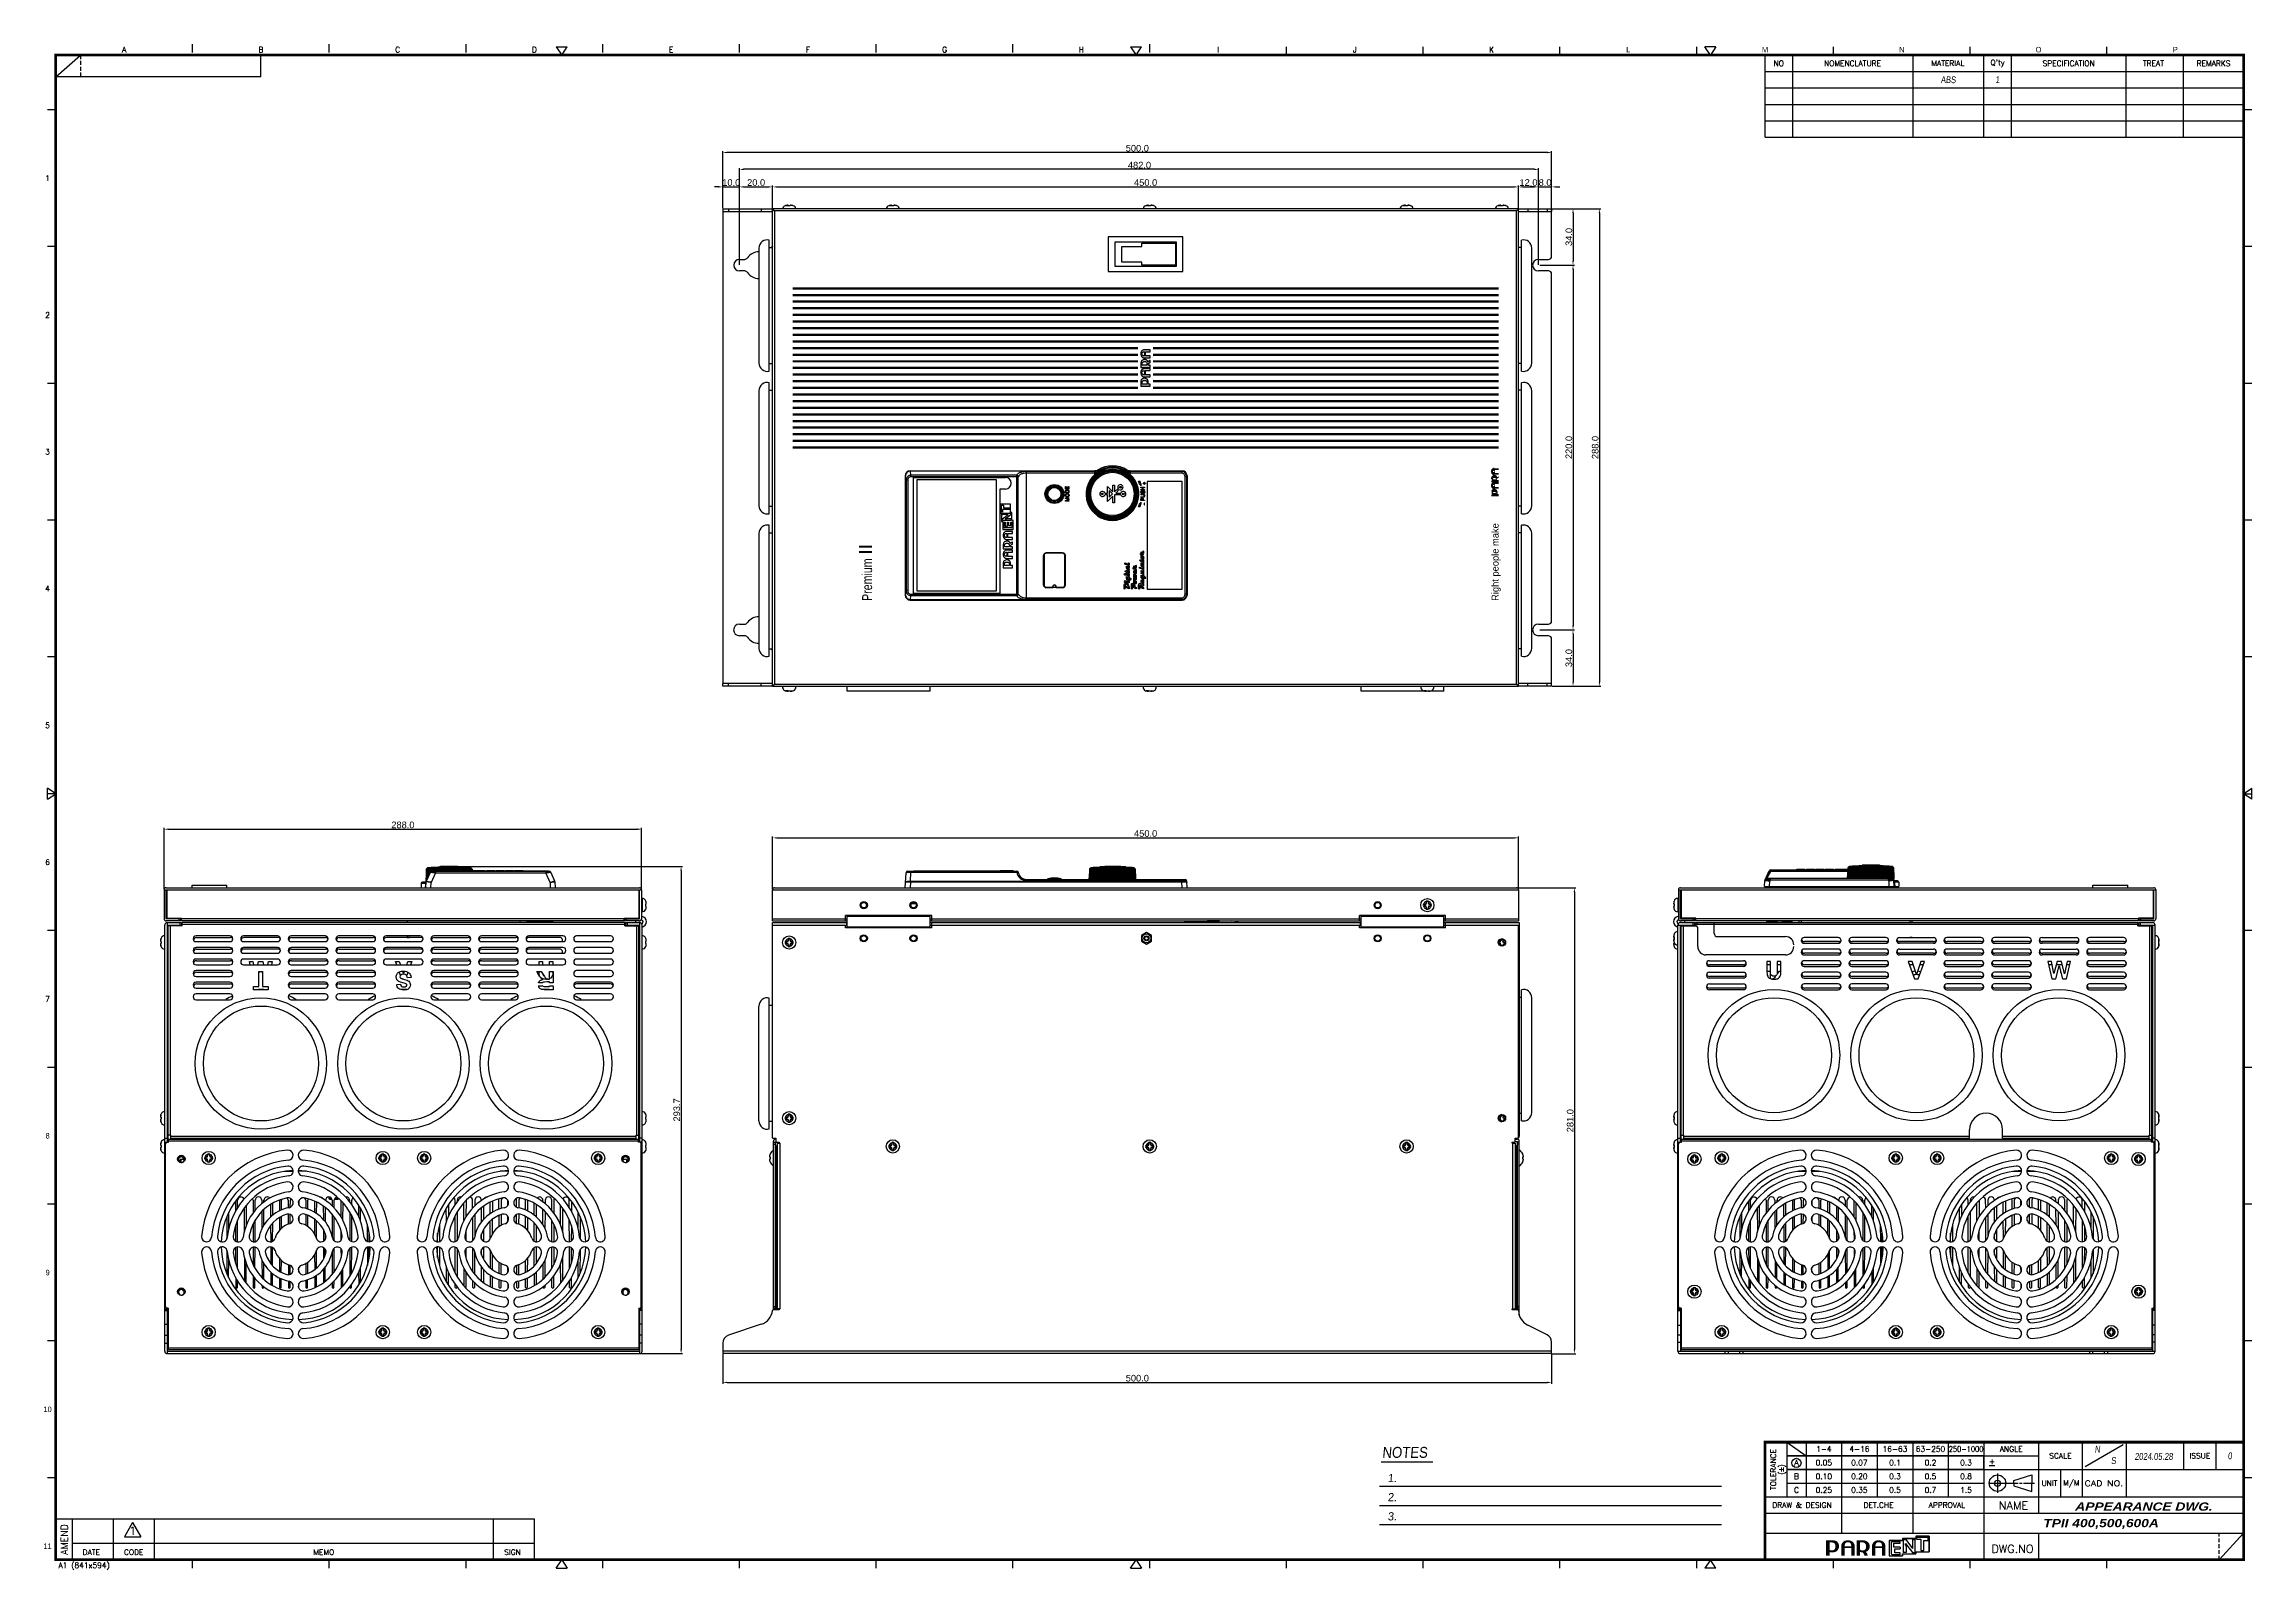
# Model space of a CAD drawing. Header units: millimetres. Extents: x 7299 to 8631, y -553 to 367.
import ezdxf
from ezdxf.enums import TextEntityAlignment as Align

# ---------------------------------------------------------------- set-up
doc = ezdxf.new("R2010")
doc.units = ezdxf.units.MM
doc.header["$PDMODE"] = 3
doc.header["$PDSIZE"] = 1
doc.linetypes.add('HIDDEN', pattern=[3.525, 2.35, -1.175])
doc.layers.get('0').update_dxf_attribs({"linetype": 'CONTINUOUS'})
doc.layers.get('Defpoints').update_dxf_attribs({"linetype": 'CONTINUOUS'})
doc.layers.add('Dim', color=1, linetype='CONTINUOUS')
doc.styles.add('a', font='GOTHIC.TTF')
doc.styles.add('N', font='arialbi.ttf', dxfattribs={"width": 0.8, "oblique": 5})
doc.styles.add('OMI-1', font='arial.ttf', dxfattribs={"oblique": 1})
doc.styles.add('RIGHT', font='MAGNETOB.TTF', dxfattribs={"height": 1.8234})
doc.styles.add('SIM', font='simplex')
doc.styles.get("Standard").update_dxf_attribs({"font": 'gulim.ttc', "width": 0.8, "height": 2})
doc.dimstyles.new('1', dxfattribs={"dimtxt": 4, "dimasz": 2.5, "dimexe": 0.8, "dimexo": 0.3, "dimgap": 0.5, "dimtad": 1, "dimtoh": 1, "dimdec": 1, "dimzin": 0, "dimdsep": 46, "dimtxsty": 'OMI-1', "dimcen": 0, "dimclrd": 256, "dimclre": 256, "dimclrt": 256, "dimadec": 0, "dimazin": 0, "dimtfac": 0.8, "dimtdec": 1, "dimtix": 1, "dimtmove": 0, "dimatfit": 3, "dimfxl": 1, "dimtolj": 1, "dimtzin": 0, "dimarcsym": 0})

# ---------------------------------------------------------------- blocks, each defined once
blk = doc.blocks.new('*D6151')
at = {"layer": 'Defpoints', "color": 0}
for p in [(7709, 302), (7709, 268), (8209, 267.6)]:
    blk.add_point(p, dxfattribs=at)
at = {"layer": 'Dim', "lineweight": -2}
for p, q in [((7709, 268.3), (7709, 302.8)), ((8206.5, 302), (7711.5, 302)), ((8209, 267.9), (8209, 302.8))]:
    blk.add_line(p, q, dxfattribs=at)
at = {"layer": 'Dim'}
for points in [[(7711.5, 302.4), (7711.5, 301.5), (7709, 302)], [(8206.5, 301.5), (8206.5, 302.4), (8209, 302)]]:
    blk.add_solid(points, dxfattribs=at)
at = {"layer": 'Dim', "insert": (7959, 304.5), "char_height": 4, "attachment_point": 5, "style": 'OMI-1'}
blk.add_mtext('\\A1;500.0', dxfattribs=at)
blk = doc.blocks.new('*D6152')
at = {"layer": 'Defpoints', "color": 0}
for p in [(8209.5, 268), (8209, -20), (8237.8, -20)]:
    blk.add_point(p, dxfattribs=at)
at = {"layer": 'Dim', "lineweight": -2}
for p, q in [((8209.8, 268), (8238.6, 268)), ((8237.8, 265.5), (8237.8, -17.5)), ((8209.3, -20), (8238.6, -20))]:
    blk.add_line(p, q, dxfattribs=at)
at = {"layer": 'Dim'}
for points in [[(8238.2, 265.5), (8237.4, 265.5), (8237.8, 268)], [(8237.4, -17.5), (8238.2, -17.5), (8237.8, -20)]]:
    blk.add_solid(points, dxfattribs=at)
at = {"layer": 'Dim', "insert": (8235.3, 124), "char_height": 4, "attachment_point": 5, "rotation": 90, "style": 'OMI-1'}
blk.add_mtext('\\A1;288.0', dxfattribs=at)
blk = doc.blocks.new('*D6153')
at = {"layer": 'Defpoints', "color": 0}
for p in [(8209, 268), (8201.5, 234), (8221.9, 234)]:
    blk.add_point(p, dxfattribs=at)
at = {"layer": 'Dim', "lineweight": -2}
for p, q in [((8209.3, 268), (8222.7, 268)), ((8221.9, 265.5), (8221.9, 236.5)), ((8201.8, 234), (8222.7, 234))]:
    blk.add_line(p, q, dxfattribs=at)
at = {"layer": 'Dim'}
for points in [[(8222.3, 265.5), (8221.5, 265.5), (8221.9, 268)], [(8221.5, 236.5), (8222.3, 236.5), (8221.9, 234)]]:
    blk.add_solid(points, dxfattribs=at)
at = {"layer": 'Dim', "insert": (8219.4, 251), "char_height": 4, "attachment_point": 5, "rotation": 90, "style": 'OMI-1'}
blk.add_mtext('\\A1;34.0', dxfattribs=at)
blk = doc.blocks.new('*D6154')
at = {"layer": 'Defpoints', "color": 0}
for p in [(8201.5, 234), (8201.5, 14), (8221.9, 14)]:
    blk.add_point(p, dxfattribs=at)
at = {"layer": 'Dim', "lineweight": -2}
for p, q in [((8201.8, 234), (8222.7, 234)), ((8221.9, 231.5), (8221.9, 16.5)), ((8201.8, 14), (8222.7, 14))]:
    blk.add_line(p, q, dxfattribs=at)
at = {"layer": 'Dim'}
for points in [[(8222.3, 231.5), (8221.5, 231.5), (8221.9, 234)], [(8221.5, 16.5), (8222.3, 16.5), (8221.9, 14)]]:
    blk.add_solid(points, dxfattribs=at)
at = {"layer": 'Dim', "insert": (8219.4, 124), "char_height": 4, "attachment_point": 5, "rotation": 90, "style": 'OMI-1'}
blk.add_mtext('\\A1;220.0', dxfattribs=at)
blk = doc.blocks.new('*D6155')
at = {"layer": 'Defpoints', "color": 0}
for p in [(8201.5, 14), (8209, -20), (8221.9, -20)]:
    blk.add_point(p, dxfattribs=at)
at = {"layer": 'Dim', "lineweight": -2}
for p, q in [((8201.8, 14), (8222.7, 14)), ((8221.9, 11.5), (8221.9, -17.5)), ((8209.3, -20), (8222.7, -20))]:
    blk.add_line(p, q, dxfattribs=at)
at = {"layer": 'Dim'}
for points in [[(8222.3, 11.5), (8221.5, 11.5), (8221.9, 14)], [(8221.5, -17.5), (8222.3, -17.5), (8221.9, -20)]]:
    blk.add_solid(points, dxfattribs=at)
at = {"layer": 'Dim', "insert": (8219.4, -3), "char_height": 4, "attachment_point": 5, "rotation": 90, "style": 'OMI-1'}
blk.add_mtext('\\A1;34.0', dxfattribs=at)
blk = doc.blocks.new('*D6156')
at = {"layer": 'Defpoints', "color": 0}
for p in [(7719, 281.2), (7709, 268), (7719, 234)]:
    blk.add_point(p, dxfattribs=at)
at = {"layer": 'Dim', "lineweight": -2}
for p, q in [((7706.5, 281.2), (7704, 281.2)), ((7709, 268.3), (7709, 282)), ((7709, 281.2), (7719, 281.2)), ((7719, 234.3), (7719, 282)), ((7721.5, 281.2), (7724, 281.2))]:
    blk.add_line(p, q, dxfattribs=at)
at = {"layer": 'Dim'}
for points in [[(7706.5, 280.8), (7706.5, 281.6), (7709, 281.2)], [(7721.5, 281.6), (7721.5, 280.8), (7719, 281.2)]]:
    blk.add_solid(points, dxfattribs=at)
at = {"layer": 'Dim', "insert": (7714, 283.8), "char_height": 4, "attachment_point": 5, "style": 'OMI-1'}
blk.add_mtext('\\A1;10.0', dxfattribs=at)
blk = doc.blocks.new('*D6157')
at = {"layer": 'Defpoints', "color": 0}
for p in [(7739, 281.2), (7739, 268), (7719, 234)]:
    blk.add_point(p, dxfattribs=at)
at = {"layer": 'Dim', "lineweight": -2}
for p, q in [((7719, 234.3), (7719, 282)), ((7721.5, 281.2), (7736.5, 281.2)), ((7739, 268.3), (7739, 282))]:
    blk.add_line(p, q, dxfattribs=at)
at = {"layer": 'Dim'}
for points in [[(7721.5, 281.6), (7721.5, 280.8), (7719, 281.2)], [(7736.5, 280.8), (7736.5, 281.6), (7739, 281.2)]]:
    blk.add_solid(points, dxfattribs=at)
at = {"layer": 'Dim', "insert": (7729, 283.8), "char_height": 4, "attachment_point": 5, "style": 'OMI-1'}
blk.add_mtext('\\A1;20.0', dxfattribs=at)
blk = doc.blocks.new('*D6158')
at = {"layer": 'Defpoints', "color": 0}
for p in [(8189, 281.2), (7739, 268), (8189, 268)]:
    blk.add_point(p, dxfattribs=at)
at = {"layer": 'Dim', "lineweight": -2}
for p, q in [((7739, 268.3), (7739, 282)), ((7741.5, 281.2), (8186.5, 281.2)), ((8189, 268.3), (8189, 282))]:
    blk.add_line(p, q, dxfattribs=at)
at = {"layer": 'Dim'}
for points in [[(7741.5, 281.6), (7741.5, 280.8), (7739, 281.2)], [(8186.5, 280.8), (8186.5, 281.6), (8189, 281.2)]]:
    blk.add_solid(points, dxfattribs=at)
at = {"layer": 'Dim', "insert": (7964, 283.8), "char_height": 4, "attachment_point": 5, "style": 'OMI-1'}
blk.add_mtext('\\A1;450.0', dxfattribs=at)
blk = doc.blocks.new('*D6159')
at = {"layer": 'Defpoints', "color": 0}
for p in [(8201, 281.2), (8189, 268), (8201, 234)]:
    blk.add_point(p, dxfattribs=at)
at = {"layer": 'Dim', "lineweight": -2}
for p, q in [((8189, 268.3), (8189, 282)), ((8191.5, 281.2), (8198.5, 281.2)), ((8201, 234.3), (8201, 282))]:
    blk.add_line(p, q, dxfattribs=at)
at = {"layer": 'Dim'}
for points in [[(8191.5, 281.6), (8191.5, 280.8), (8189, 281.2)], [(8198.5, 280.8), (8198.5, 281.6), (8201, 281.2)]]:
    blk.add_solid(points, dxfattribs=at)
at = {"layer": 'Dim', "insert": (8195, 283.8), "char_height": 4, "attachment_point": 5, "style": 'OMI-1'}
blk.add_mtext('\\A1;12.0', dxfattribs=at)
blk = doc.blocks.new('*D6160')
at = {"layer": 'Defpoints', "color": 0}
for p in [(8209, 281.2), (8209, 268), (8201, 234)]:
    blk.add_point(p, dxfattribs=at)
at = {"layer": 'Dim', "lineweight": -2}
for p, q in [((8198.5, 281.2), (8196, 281.2)), ((8201, 234.3), (8201, 282)), ((8201, 281.2), (8209, 281.2)), ((8209, 268.3), (8209, 282)), ((8211.5, 281.2), (8214, 281.2))]:
    blk.add_line(p, q, dxfattribs=at)
at = {"layer": 'Dim'}
for points in [[(8198.5, 280.8), (8198.5, 281.6), (8201, 281.2)], [(8211.5, 281.6), (8211.5, 280.8), (8209, 281.2)]]:
    blk.add_solid(points, dxfattribs=at)
at = {"layer": 'Dim', "insert": (8205, 283.8), "char_height": 4, "attachment_point": 5, "style": 'OMI-1'}
blk.add_mtext('\\A1;8.0', dxfattribs=at)
blk = doc.blocks.new('*D6161')
at = {"layer": 'Defpoints', "color": 0}
for p in [(7719, 291.8), (7719, 282), (8201, 282)]:
    blk.add_point(p, dxfattribs=at)
at = {"layer": 'Dim', "lineweight": -2}
for p, q in [((7719, 282.3), (7719, 292.6)), ((8198.5, 291.8), (7721.5, 291.8)), ((8201, 282.3), (8201, 292.6))]:
    blk.add_line(p, q, dxfattribs=at)
at = {"layer": 'Dim'}
for points in [[(7721.5, 292.2), (7721.5, 291.3), (7719, 291.8)], [(8198.5, 291.3), (8198.5, 292.2), (8201, 291.8)]]:
    blk.add_solid(points, dxfattribs=at)
at = {"layer": 'Dim', "insert": (7960.3, 294.3), "char_height": 4, "attachment_point": 5, "style": 'OMI-1'}
blk.add_mtext('\\A1;482.0', dxfattribs=at)
blk = doc.blocks.new('*D6162')
at = {"layer": 'Defpoints', "color": 0}
for p in [(8189, -111.4), (7739, -142.7), (8189, -142.7)]:
    blk.add_point(p, dxfattribs=at)
at = {"layer": 'Dim', "lineweight": -2}
for p, q in [((7739, -142.4), (7739, -110.6)), ((7741.5, -111.4), (8186.5, -111.4)), ((8189, -142.4), (8189, -110.6))]:
    blk.add_line(p, q, dxfattribs=at)
at = {"layer": 'Dim'}
for points in [[(7741.5, -111), (7741.5, -111.8), (7739, -111.4)], [(8186.5, -111.8), (8186.5, -111), (8189, -111.4)]]:
    blk.add_solid(points, dxfattribs=at)
at = {"layer": 'Dim', "insert": (7964, -108.8), "char_height": 4, "attachment_point": 5, "style": 'OMI-1'}
blk.add_mtext('\\A1;450.0', dxfattribs=at)
blk = doc.blocks.new('*D6163')
at = {"layer": 'Defpoints', "color": 0}
for p in [(7709, -422.5), (8209, -422.5), (8209, -439.8)]:
    blk.add_point(p, dxfattribs=at)
at = {"layer": 'Dim', "lineweight": -2}
for p, q in [((7709, -422.8), (7709, -440.6)), ((8209, -422.8), (8209, -440.6)), ((7711.5, -439.8), (8206.5, -439.8))]:
    blk.add_line(p, q, dxfattribs=at)
at = {"layer": 'Dim'}
for points in [[(7711.5, -439.4), (7711.5, -440.3), (7709, -439.8)], [(8206.5, -440.3), (8206.5, -439.4), (8209, -439.8)]]:
    blk.add_solid(points, dxfattribs=at)
at = {"layer": 'Dim', "insert": (7959, -437.3), "char_height": 4, "attachment_point": 5, "style": 'OMI-1'}
blk.add_mtext('\\A1;500.0', dxfattribs=at)
blk = doc.blocks.new('*D6164')
at = {"layer": 'Defpoints', "color": 0}
for p in [(7543.9, -128.7), (7659.2, -422.4), (7683.8, -422.4)]:
    blk.add_point(p, dxfattribs=at)
at = {"layer": 'Dim', "lineweight": -2}
for p, q in [((7544.2, -128.7), (7684.6, -128.7)), ((7683.8, -131.2), (7683.8, -419.9)), ((7659.5, -422.4), (7684.6, -422.4))]:
    blk.add_line(p, q, dxfattribs=at)
at = {"layer": 'Dim'}
for points in [[(7684.2, -131.2), (7683.3, -131.2), (7683.8, -128.7)], [(7683.3, -419.9), (7684.2, -419.9), (7683.8, -422.4)]]:
    blk.add_solid(points, dxfattribs=at)
at = {"layer": 'Dim', "insert": (7681.2, -275.5), "char_height": 4, "attachment_point": 5, "rotation": 90, "style": 'OMI-1'}
blk.add_mtext('\\A1;293.7', dxfattribs=at)
blk = doc.blocks.new('*D6165')
at = {"layer": 'Defpoints', "color": 0}
for p in [(8187.8, -141.5), (8209, -422.5), (8222.7, -422.5)]:
    blk.add_point(p, dxfattribs=at)
at = {"layer": 'Dim', "lineweight": -2}
for p, q in [((8188.1, -141.5), (8223.5, -141.5)), ((8222.7, -144), (8222.7, -420)), ((8209.3, -422.5), (8223.5, -422.5))]:
    blk.add_line(p, q, dxfattribs=at)
at = {"layer": 'Dim'}
for points in [[(8223.1, -144), (8222.3, -144), (8222.7, -141.5)], [(8222.3, -420), (8223.1, -420), (8222.7, -422.5)]]:
    blk.add_solid(points, dxfattribs=at)
at = {"layer": 'Dim', "insert": (8220.2, -282), "char_height": 4, "attachment_point": 5, "rotation": 90, "style": 'OMI-1'}
blk.add_mtext('\\A1;281.0', dxfattribs=at)
blk = doc.blocks.new('*D6166')
at = {"layer": 'Defpoints', "color": 0}
for p in [(7659.9, -106.2), (7371.9, -142.7), (7659.9, -142.7)]:
    blk.add_point(p, dxfattribs=at)
at = {"layer": 'Dim', "lineweight": -2}
for p, q in [((7371.9, -142.4), (7371.9, -105.4)), ((7374.4, -106.2), (7657.4, -106.2)), ((7659.9, -142.4), (7659.9, -105.4))]:
    blk.add_line(p, q, dxfattribs=at)
at = {"layer": 'Dim'}
for points in [[(7374.4, -105.7), (7374.4, -106.6), (7371.9, -106.2)], [(7657.4, -106.6), (7657.4, -105.7), (7659.9, -106.2)]]:
    blk.add_solid(points, dxfattribs=at)
at = {"layer": 'Dim', "insert": (7515.9, -103.6), "char_height": 4, "attachment_point": 5, "style": 'OMI-1'}
blk.add_mtext('\\A1;288.0', dxfattribs=at)
blk = doc.blocks.new('*U6134')
at = {"const_width": 1.4}
blk.add_lwpolyline([(0, 144.9), (0, -144.9)], dxfattribs=at)

msp = doc.modelspace()

# ---------------------------------------------------------------- hatches: boundary and pattern name
h = msp.add_hatch(color=256)
h.dxf.hatch_style = 1
edge = h.paths.add_edge_path()
edge.add_line((7961.16, 163.29), (7961.16, 161))
edge.add_line((7961.16, 161), (7966.86, 161))
edge.add_line((7966.86, 161), (7966.86, 162.32))
edge.add_line((7966.86, 162.32), (7965.47, 162.32))
edge.add_spline(control_points=[(7965.47, 162.32), (7965.52, 162.47), (7965.62, 162.76), (7965.64, 163.23), (7965.62, 163.69), (7965.52, 164.29), (7965.28, 164.88), (7964.86, 165.33), (7964.46, 165.58), (7964.03, 165.74), (7963.42, 165.87), (7962.64, 165.8), (7961.93, 165.44), (7961.51, 164.98), (7961.37, 164.7), (7961.31, 164.56)], knot_values=[0, 0, 0, 0, 0.0625349, 0.1250543, 0.1875956, 0.2501217, 0.3746852, 0.4372464, 0.4998512, 0.5625404, 0.6252239, 0.7498998, 0.8745475, 0.9372798, 1, 1, 1, 1], degree=3, periodic=0)
edge.add_line((7961.31, 164.56), (7961.25, 164.34))
edge.add_spline(control_points=[(7961.25, 164.34), (7961.16, 164), (7961.16, 163.64), (7961.16, 163.29)], knot_values=[0, 0, 0, 0, 1, 1, 1, 1], degree=3, periodic=0)
edge = h.paths.add_edge_path()
edge.add_line((7966.86, 167.92), (7964.03, 167.92))
edge.add_line((7964.03, 167.92), (7964.03, 170.38))
edge.add_line((7964.03, 170.38), (7966.86, 170.38))
edge.add_line((7966.86, 170.38), (7966.86, 171.61))
edge.add_line((7966.86, 171.61), (7963.21, 171.61))
edge.add_spline(control_points=[(7963.21, 171.61), (7962.92, 171.61), (7962.31, 171.46), (7961.72, 170.96), (7961.39, 170.45), (7961.18, 169.89), (7961.16, 169.43), (7961.16, 169.13)], knot_values=[0, 0, 0, 0, 0.2491219, 0.4986864, 0.6241234, 0.7495692, 1, 1, 1, 1], degree=3, periodic=0)
edge.add_spline(control_points=[(7961.16, 169.13), (7961.16, 168.83), (7961.18, 168.38), (7961.4, 167.82), (7961.65, 167.45), (7961.97, 167.13), (7962.47, 166.8), (7962.92, 166.69), (7963.21, 166.69)], knot_values=[0, 0, 0, 0, 0.2500678, 0.3753525, 0.5006276, 0.6259082, 0.7511871, 1, 1, 1, 1], degree=3, periodic=0)
edge.add_line((7963.21, 166.69), (7966.86, 166.69))
edge.add_line((7966.86, 166.69), (7966.86, 167.92))
edge = h.paths.add_edge_path()
edge.add_line((7966.86, 173.63), (7965.43, 173.63))
edge.add_spline(control_points=[(7965.43, 173.63), (7965.47, 173.76), (7965.51, 173.89), (7965.53, 174.03)], knot_values=[0, 0, 0, 0, 1, 1, 1, 1], degree=3, periodic=0)
edge.add_spline(control_points=[(7965.53, 174.03), (7965.55, 174.2), (7965.58, 174.36), (7965.6, 174.53)], knot_values=[0, 0, 0, 0, 1, 1, 1, 1], degree=3, periodic=0)
edge.add_spline(control_points=[(7965.6, 174.53), (7965.67, 174.63), (7965.86, 174.8), (7966.27, 175.09), (7966.62, 175.24), (7966.86, 175.32)], knot_values=[0, 0, 0, 0, 0.2501555, 0.5001431, 1, 1, 1, 1], degree=3, periodic=0)
edge.add_line((7966.86, 175.32), (7966.86, 176.51))
edge.add_spline(control_points=[(7966.86, 176.51), (7966.73, 176.48), (7966.47, 176.41), (7966.08, 176.27), (7965.73, 176.05), (7965.54, 175.85), (7965.45, 175.75)], knot_values=[0, 0, 0, 0, 0.2496963, 0.5005183, 0.7495738, 1, 1, 1, 1], degree=3, periodic=0)
edge.add_spline(control_points=[(7965.45, 175.75), (7965.35, 175.99), (7965.15, 176.35), (7964.78, 176.74), (7964.32, 177.04), (7963.66, 177.22), (7962.85, 177.14), (7962.09, 176.83), (7961.52, 176.24), (7961.22, 175.48), (7961.16, 174.94), (7961.16, 174.67)], knot_values=[0, 0, 0, 0, 0.1250704, 0.1877322, 0.2504129, 0.3752009, 0.5001668, 0.6251267, 0.7498338, 0.8748525, 1, 1, 1, 1], degree=3, periodic=0)
edge.add_line((7961.16, 174.67), (7961.16, 172.38))
edge.add_line((7961.16, 172.38), (7966.86, 172.38))
edge.add_line((7966.86, 172.38), (7966.86, 173.63))
edge = h.paths.add_edge_path()
edge.add_line((7966.86, 182.99), (7963.21, 182.99))
edge.add_spline(control_points=[(7963.21, 182.99), (7962.92, 182.99), (7962.31, 182.84), (7961.72, 182.34), (7961.39, 181.84), (7961.18, 181.27), (7961.16, 180.81), (7961.16, 180.51)], knot_values=[0, 0, 0, 0, 0.2491219, 0.4986864, 0.6241234, 0.7495692, 1, 1, 1, 1], degree=3, periodic=0)
edge.add_spline(control_points=[(7961.16, 180.51), (7961.16, 180.22), (7961.18, 179.76), (7961.4, 179.2), (7961.65, 178.83), (7961.97, 178.52), (7962.47, 178.18), (7962.92, 178.07), (7963.21, 178.07)], knot_values=[0, 0, 0, 0, 0.2500678, 0.3753525, 0.5006276, 0.6259082, 0.7511871, 1, 1, 1, 1], degree=3, periodic=0)
edge.add_line((7963.21, 178.07), (7966.86, 178.07))
edge.add_line((7966.86, 178.07), (7966.86, 179.3))
edge.add_line((7966.86, 179.3), (7964.03, 179.3))
edge.add_line((7964.03, 179.3), (7964.03, 181.76))
edge.add_line((7964.03, 181.76), (7966.86, 181.76))
edge.add_line((7966.86, 181.76), (7966.86, 182.99))
edge = h.paths.add_edge_path(flags=16)
edge.add_line((7964.63, 162.32), (7961.91, 162.32))
edge.add_line((7961.91, 162.32), (7961.91, 163.25))
edge.add_spline(control_points=[(7961.91, 163.25), (7961.91, 163.39), (7961.95, 163.67), (7962.09, 164), (7962.28, 164.22), (7962.52, 164.38), (7962.86, 164.48), (7963.28, 164.51), (7963.71, 164.51), (7964.13, 164.44), (7964.39, 164.31), (7964.5, 164.22)], knot_values=[0, 0, 0, 0, 0.1250054, 0.2497946, 0.3124137, 0.37503, 0.4999522, 0.6251058, 0.750322, 0.8753838, 1, 1, 1, 1], degree=3, periodic=0)
edge.add_spline(control_points=[(7964.5, 164.22), (7964.57, 164.15), (7964.81, 163.86), (7964.9, 163.47), (7964.9, 163.19)], knot_values=[0, 0, 0, 0, 0.2520086, 1, 1, 1, 1], degree=3, periodic=0)
edge.add_spline(control_points=[(7964.9, 163.19), (7964.9, 162.96), (7964.86, 162.63), (7964.68, 162.38), (7964.63, 162.32)], knot_values=[0, 0, 0, 0, 0.7484359, 1, 1, 1, 1], degree=3, periodic=0)
edge = h.paths.add_edge_path(flags=16)
edge.add_spline(control_points=[(7963.3, 167.92), (7963.12, 167.92), (7962.76, 167.96), (7962.04, 168.17), (7961.76, 168.99), (7961.87, 169.6), (7962.04, 169.93), (7962.24, 170.13), (7962.49, 170.24), (7962.85, 170.34), (7963.12, 170.38), (7963.3, 170.38)], knot_values=[0, 0, 0, 0, 0.1261085, 0.2517406, 0.4959853, 0.6216353, 0.6847449, 0.7477252, 0.8108038, 0.8739413, 1, 1, 1, 1], degree=3, periodic=0)
edge.add_line((7963.3, 170.38), (7963.3, 167.92))
edge = h.paths.add_edge_path(flags=16)
edge.add_line((7964.61, 173.63), (7961.87, 173.63))
edge.add_line((7961.87, 173.63), (7961.87, 174.63))
edge.add_spline(control_points=[(7961.87, 174.63), (7961.87, 174.91), (7962.09, 175.32), (7962.53, 175.68), (7963.06, 175.91), (7963.64, 175.91), (7964.19, 175.78), (7964.45, 175.64), (7964.55, 175.54)], knot_values=[0, 0, 0, 0, 0.2473107, 0.3731258, 0.4988399, 0.7492, 0.8750328, 1, 1, 1, 1], degree=3, periodic=0)
edge.add_spline(control_points=[(7964.55, 175.54), (7964.78, 175.29), (7964.97, 174.75), (7964.87, 174.08), (7964.73, 173.75), (7964.61, 173.63)], knot_values=[0, 0, 0, 0, 0.4967412, 0.7491062, 1, 1, 1, 1], degree=3, periodic=0)
edge = h.paths.add_edge_path(flags=16)
edge.add_spline(control_points=[(7963.33, 179.3), (7963.14, 179.3), (7962.78, 179.35), (7962.22, 179.5), (7961.89, 179.98), (7961.81, 180.44), (7961.84, 180.81), (7961.92, 181.07), (7962.05, 181.32), (7962.25, 181.52), (7962.51, 181.63), (7962.86, 181.73), (7963.14, 181.76), (7963.33, 181.76)], knot_values=[0, 0, 0, 0, 0.1252377, 0.2500177, 0.3739648, 0.4987579, 0.5614486, 0.624127, 0.686803, 0.749398, 0.8120943, 0.8748033, 1, 1, 1, 1], degree=3, periodic=0)
edge.add_line((7963.33, 181.76), (7963.33, 179.3))
h = msp.add_hatch(color=256)
h.dxf.hatch_style = 1
edge = h.paths.add_edge_path()
edge.add_line((8172.77, 96.75), (8172.77, 95.04))
edge.add_line((8172.77, 95.04), (8177.01, 95.04))
edge.add_line((8177.01, 95.04), (8177.01, 96.03))
edge.add_line((8177.01, 96.03), (8175.98, 96.03))
edge.add_spline(control_points=[(8175.98, 96.03), (8176.02, 96.14), (8176.09, 96.36), (8176.1, 96.7), (8176.09, 97.04), (8176.01, 97.5), (8175.83, 97.93), (8175.52, 98.27), (8175.23, 98.45), (8174.9, 98.57), (8174.45, 98.66), (8173.87, 98.61), (8173.34, 98.35), (8173.03, 98.01), (8172.93, 97.8), (8172.89, 97.69)], knot_values=[0, 0, 0, 0, 0.0625349, 0.1250543, 0.1875956, 0.2501217, 0.3746852, 0.4372464, 0.4998512, 0.5625404, 0.6252239, 0.7498998, 0.8745475, 0.9372798, 1, 1, 1, 1], degree=3, periodic=0)
edge.add_line((8172.88, 97.69), (8172.84, 97.53))
edge.add_spline(control_points=[(8172.84, 97.53), (8172.77, 97.28), (8172.77, 97.01), (8172.77, 96.75)], knot_values=[0, 0, 0, 0, 1, 1, 1, 1], degree=3, periodic=0)
edge = h.paths.add_edge_path()
edge.add_line((8177.01, 100.19), (8174.91, 100.19))
edge.add_line((8174.91, 100.19), (8174.91, 102.02))
edge.add_line((8174.91, 102.02), (8177.01, 102.02))
edge.add_line((8177.01, 102.02), (8177.01, 102.94))
edge.add_line((8177.01, 102.94), (8174.3, 102.94))
edge.add_spline(control_points=[(8174.3, 102.94), (8174.08, 102.94), (8173.63, 102.82), (8173.19, 102.45), (8172.94, 102.08), (8172.79, 101.65), (8172.77, 101.31), (8172.77, 101.09)], knot_values=[0, 0, 0, 0, 0.2491219, 0.4986864, 0.6241234, 0.7495692, 1, 1, 1, 1], degree=3, periodic=0)
edge.add_spline(control_points=[(8172.77, 101.09), (8172.77, 100.87), (8172.79, 100.53), (8172.95, 100.12), (8173.14, 99.84), (8173.37, 99.61), (8173.74, 99.36), (8174.08, 99.28), (8174.3, 99.28)], knot_values=[0, 0, 0, 0, 0.2500678, 0.3753525, 0.5006276, 0.6259082, 0.7511871, 1, 1, 1, 1], degree=3, periodic=0)
edge.add_line((8174.3, 99.28), (8177.01, 99.28))
edge.add_line((8177.01, 99.28), (8177.01, 100.19))
edge = h.paths.add_edge_path()
edge.add_line((8177.01, 104.43), (8175.94, 104.43))
edge.add_spline(control_points=[(8175.94, 104.43), (8175.98, 104.53), (8176, 104.63), (8176.02, 104.74)], knot_values=[0, 0, 0, 0, 1, 1, 1, 1], degree=3, periodic=0)
edge.add_spline(control_points=[(8176.02, 104.74), (8176.04, 104.86), (8176.05, 104.98), (8176.07, 105.11)], knot_values=[0, 0, 0, 0, 1, 1, 1, 1], degree=3, periodic=0)
edge.add_spline(control_points=[(8176.07, 105.11), (8176.12, 105.18), (8176.27, 105.31), (8176.57, 105.52), (8176.83, 105.63), (8177.01, 105.69)], knot_values=[0, 0, 0, 0, 0.2501555, 0.5001431, 1, 1, 1, 1], degree=3, periodic=0)
edge.add_line((8177.01, 105.69), (8177.01, 106.58))
edge.add_spline(control_points=[(8177.01, 106.58), (8176.91, 106.55), (8176.72, 106.5), (8176.43, 106.4), (8176.17, 106.24), (8176.03, 106.09), (8175.96, 106.01)], knot_values=[0, 0, 0, 0, 0.2496963, 0.5005183, 0.7495738, 1, 1, 1, 1], degree=3, periodic=0)
edge.add_spline(control_points=[(8175.96, 106.01), (8175.88, 106.2), (8175.74, 106.46), (8175.46, 106.75), (8175.12, 106.97), (8174.63, 107.11), (8174.03, 107.05), (8173.47, 106.82), (8173.04, 106.38), (8172.82, 105.81), (8172.77, 105.41), (8172.77, 105.21)], knot_values=[0, 0, 0, 0, 0.1250704, 0.1877322, 0.2504129, 0.3752009, 0.5001668, 0.6251267, 0.7498338, 0.8748525, 1, 1, 1, 1], degree=3, periodic=0)
edge.add_line((8172.77, 105.21), (8172.77, 103.51))
edge.add_line((8172.77, 103.51), (8177.01, 103.51))
edge.add_line((8177.01, 103.51), (8177.01, 104.43))
edge = h.paths.add_edge_path()
edge.add_line((8177.01, 111.4), (8174.3, 111.4))
edge.add_spline(control_points=[(8174.3, 111.4), (8174.08, 111.4), (8173.63, 111.29), (8173.19, 110.92), (8172.94, 110.54), (8172.79, 110.12), (8172.77, 109.78), (8172.77, 109.56)], knot_values=[0, 0, 0, 0, 0.2491219, 0.4986864, 0.6241234, 0.7495692, 1, 1, 1, 1], degree=3, periodic=0)
edge.add_spline(control_points=[(8172.77, 109.56), (8172.77, 109.34), (8172.79, 109), (8172.95, 108.58), (8173.14, 108.31), (8173.37, 108.07), (8173.74, 107.82), (8174.08, 107.74), (8174.3, 107.74)], knot_values=[0, 0, 0, 0, 0.2500678, 0.3753525, 0.5006276, 0.6259082, 0.7511871, 1, 1, 1, 1], degree=3, periodic=0)
edge.add_line((8174.3, 107.74), (8177.01, 107.74))
edge.add_line((8177.01, 107.74), (8177.01, 108.66))
edge.add_line((8177.01, 108.66), (8174.91, 108.66))
edge.add_line((8174.91, 108.66), (8174.91, 110.48))
edge.add_line((8174.91, 110.48), (8177.01, 110.48))
edge.add_line((8177.01, 110.48), (8177.01, 111.4))
edge = h.paths.add_edge_path(flags=16)
edge.add_line((8175.35, 96.03), (8173.33, 96.03))
edge.add_line((8173.33, 96.03), (8173.33, 96.72))
edge.add_spline(control_points=[(8173.33, 96.72), (8173.33, 96.82), (8173.36, 97.03), (8173.46, 97.28), (8173.6, 97.44), (8173.78, 97.56), (8174.03, 97.63), (8174.35, 97.66), (8174.67, 97.66), (8174.98, 97.61), (8175.17, 97.51), (8175.25, 97.44)], knot_values=[0, 0, 0, 0, 0.1250054, 0.2497946, 0.3124137, 0.37503, 0.4999522, 0.6251058, 0.750322, 0.8753838, 1, 1, 1, 1], degree=3, periodic=0)
edge.add_spline(control_points=[(8175.25, 97.44), (8175.3, 97.39), (8175.48, 97.17), (8175.55, 96.88), (8175.55, 96.67)], knot_values=[0, 0, 0, 0, 0.2520086, 1, 1, 1, 1], degree=3, periodic=0)
edge.add_spline(control_points=[(8175.55, 96.67), (8175.55, 96.5), (8175.52, 96.26), (8175.39, 96.07), (8175.35, 96.03)], knot_values=[0, 0, 0, 0, 0.7484359, 1, 1, 1, 1], degree=3, periodic=0)
edge = h.paths.add_edge_path(flags=16)
edge.add_spline(control_points=[(8174.36, 100.19), (8174.23, 100.19), (8173.96, 100.22), (8173.42, 100.38), (8173.22, 100.99), (8173.3, 101.44), (8173.43, 101.69), (8173.57, 101.83), (8173.76, 101.92), (8174.02, 101.99), (8174.23, 102.02), (8174.36, 102.02)], knot_values=[0, 0, 0, 0, 0.1261085, 0.2517406, 0.4959853, 0.6216353, 0.6847449, 0.7477252, 0.8108038, 0.8739413, 1, 1, 1, 1], degree=3, periodic=0)
edge.add_line((8174.36, 102.02), (8174.36, 100.19))
edge = h.paths.add_edge_path(flags=16)
edge.add_line((8175.34, 104.43), (8173.3, 104.43))
edge.add_line((8173.3, 104.43), (8173.3, 105.18))
edge.add_spline(control_points=[(8173.3, 105.18), (8173.3, 105.39), (8173.46, 105.7), (8173.79, 105.96), (8174.18, 106.13), (8174.62, 106.13), (8175.03, 106.04), (8175.22, 105.94), (8175.29, 105.86)], knot_values=[0, 0, 0, 0, 0.2473107, 0.3731258, 0.4988399, 0.7492, 0.8750328, 1, 1, 1, 1], degree=3, periodic=0)
edge.add_spline(control_points=[(8175.29, 105.86), (8175.46, 105.67), (8175.61, 105.27), (8175.53, 104.77), (8175.43, 104.52), (8175.34, 104.43)], knot_values=[0, 0, 0, 0, 0.4967412, 0.7491062, 1, 1, 1, 1], degree=3, periodic=0)
edge = h.paths.add_edge_path(flags=16)
edge.add_spline(control_points=[(8174.38, 108.66), (8174.24, 108.65), (8173.97, 108.69), (8173.56, 108.8), (8173.31, 109.16), (8173.25, 109.5), (8173.28, 109.77), (8173.33, 109.97), (8173.43, 110.16), (8173.58, 110.3), (8173.77, 110.39), (8174.04, 110.46), (8174.24, 110.49), (8174.38, 110.48)], knot_values=[0, 0, 0, 0, 0.1252377, 0.2500177, 0.3739648, 0.4987579, 0.5614486, 0.624127, 0.686803, 0.749398, 0.8120943, 0.8748033, 1, 1, 1, 1], degree=3, periodic=0)
edge.add_line((8174.38, 110.48), (8174.38, 108.66))
h = msp.add_hatch(color=256)
edge = h.paths.add_edge_path()
edge.add_spline(control_points=[(8379.72, -540.52), (8379.37, -540.91), (8378.85, -541.18), (8378.06, -541.18), (8377.87, -541.18), (8377.6, -541.16), (8377.26, -541.08), (8376.92, -541.01), (8376.74, -540.83), (8376.65, -540.74), (8376.65, -540.61), (8376.65, -536.57), (8376.65, -536.33), (8376.88, -536.33), (8378.15, -536.33), (8378.15, -536.33), (8378.88, -536.33), (8379.36, -536.54), (8379.71, -536.94), (8380.08, -537.35), (8380.19, -538.05), (8380.19, -538.66), (8380.19, -539.28), (8380.08, -540.12), (8379.72, -540.52)], knot_values=[0, 0, 0, 0, 1, 1, 1, 2, 2, 2, 3, 3, 3, 4, 4, 4, 5, 5, 5, 6, 6, 6, 7, 7, 7, 8, 8, 8, 8], degree=3, periodic=0)
edge = h.paths.add_edge_path(flags=16)
edge.add_spline(control_points=[(8378.22, -535.08), (8378.22, -535.08), (8374.79, -535.08), (8374.79, -535.08), (8374.79, -535.08), (8374.47, -535.08), (8374.47, -535.08), (8374.47, -535.08), (8374.47, -544.4), (8374.47, -544.4), (8374.47, -544.4), (8376.65, -544.4), (8376.65, -544.4), (8376.65, -544.4), (8376.65, -542.46), (8376.65, -542.15), (8376.87, -542.22), (8377.15, -542.37), (8378.15, -542.4), (8379.2, -542.43), (8380.73, -542.09), (8381.4, -541.27), (8382.05, -540.47), (8382.38, -539.6), (8382.38, -538.67), (8382.38, -537.58), (8382.01, -536.66), (8381.27, -535.92), (8380.54, -535.19), (8379.51, -535.08), (8378.22, -535.08)], knot_values=[0, 0, 0, 0, 1, 1, 1, 2, 2, 2, 3, 3, 3, 4, 4, 4, 5, 5, 5, 6, 6, 6, 7, 7, 7, 8, 8, 8, 9, 9, 9, 10, 10, 10, 10], degree=3, periodic=0)
h = msp.add_hatch(color=256)
edge = h.paths.add_edge_path()
edge.add_spline(control_points=[(8389.76, -538.61), (8389.52, -538.61), (8385.8, -538.61), (8385.78, -538.61), (8385.78, -538.61), (8385.78, -538.57), (8385.78, -538.57), (8385.78, -538.06), (8385.93, -537.18), (8386.24, -536.81), (8386.53, -536.49), (8387.06, -536.19), (8387.74, -536.19), (8388.42, -536.19), (8388.9, -536.41), (8389.24, -536.75), (8389.58, -537.09), (8389.76, -538.06), (8389.76, -538.57), (8389.76, -538.57), (8389.76, -538.6), (8389.76, -538.61)], knot_values=[0, 0, 0, 0, 1, 1, 1, 2, 2, 2, 3, 3, 3, 4, 4, 4, 5, 5, 5, 6, 6, 6, 7, 7, 7, 7], degree=3, periodic=0)
edge = h.paths.add_edge_path(flags=16)
edge.add_spline(control_points=[(8387.74, -535.08), (8386.26, -535.08), (8385.32, -535.46), (8384.68, -536.21), (8384.06, -536.94), (8383.75, -537.56), (8383.75, -538.44), (8383.75, -538.44), (8383.75, -544.4), (8383.75, -544.4), (8383.75, -544.4), (8385.78, -544.4), (8385.78, -544.4), (8385.78, -544.4), (8385.78, -541.61), (8385.78, -539.79), (8385.8, -539.79), (8389.52, -539.79), (8389.76, -539.79), (8389.76, -540.03), (8389.76, -544.4), (8389.76, -544.4), (8389.76, -544.4), (8391.8, -544.4), (8391.8, -544.4), (8391.8, -544.4), (8391.8, -538.44), (8391.8, -538.44), (8391.8, -537.56), (8391.48, -536.94), (8390.86, -536.21), (8390.23, -535.46), (8389.22, -535.08), (8387.74, -535.08)], knot_values=[0, 0, 0, 0, 1, 1, 1, 2, 2, 2, 3, 3, 3, 4, 4, 4, 5, 5, 5, 6, 6, 6, 7, 7, 7, 8, 8, 8, 9, 9, 9, 10, 10, 10, 11, 11, 11, 11], degree=3, periodic=0)
h = msp.add_hatch(color=256)
edge = h.paths.add_edge_path()
edge.add_spline(control_points=[(8398.19, -540.61), (8397.76, -541.01), (8397.24, -541.21), (8396.51, -541.21), (8396.32, -541.21), (8396.06, -541.17), (8395.81, -541.09), (8395.59, -541.01), (8395.15, -540.78), (8395.09, -540.72), (8395.09, -540.58), (8395.09, -536.51), (8395.09, -536.27), (8395.31, -536.27), (8396.71, -536.27), (8396.71, -536.27), (8397.36, -536.27), (8397.74, -536.6), (8398.15, -537.02), (8398.56, -537.44), (8398.75, -538.12), (8398.75, -538.71), (8398.75, -539.33), (8398.61, -540.22), (8398.19, -540.61)], knot_values=[0, 0, 0, 0, 1, 1, 1, 2, 2, 2, 3, 3, 3, 4, 4, 4, 5, 5, 5, 6, 6, 6, 7, 7, 7, 8, 8, 8, 8], degree=3, periodic=0)
edge = h.paths.add_edge_path(flags=16)
edge.add_spline(control_points=[(8396.78, -535.08), (8396.78, -535.08), (8393.35, -535.08), (8393.35, -535.08), (8393.35, -535.08), (8393.03, -535.08), (8393.03, -535.08), (8393.03, -535.08), (8393.03, -544.4), (8393.03, -544.4), (8393.03, -544.4), (8395.09, -544.4), (8395.09, -544.4), (8395.09, -544.4), (8395.09, -542.37), (8395.09, -542.07), (8395.32, -542.14), (8395.54, -542.2), (8395.73, -542.24), (8395.74, -542.24), (8396.38, -542.32), (8396.54, -542.34), (8396.88, -542.58), (8397.16, -543.04), (8397.36, -543.35), (8397.57, -543.68), (8397.83, -544.4), (8397.83, -544.4), (8397.83, -544.4), (8399.8, -544.4), (8399.8, -544.4), (8399.8, -544.4), (8399.52, -543.31), (8399.25, -542.88), (8399.09, -542.62), (8398.85, -542.36), (8398.56, -542.1), (8399.16, -541.84), (8399.74, -541.47), (8400.14, -540.99), (8400.67, -540.36), (8400.88, -539.59), (8400.88, -538.72), (8400.88, -537.54), (8400.56, -536.85), (8399.8, -536.14), (8399.05, -535.43), (8398.03, -535.08), (8396.78, -535.08)], knot_values=[0, 0, 0, 0, 1, 1, 1, 2, 2, 2, 3, 3, 3, 4, 4, 4, 5, 5, 5, 6, 6, 6, 7, 7, 7, 8, 8, 8, 9, 9, 9, 10, 10, 10, 11, 11, 11, 12, 12, 12, 13, 13, 13, 14, 14, 14, 15, 15, 15, 16, 16, 16, 16], degree=3, periodic=0)
h = msp.add_hatch(color=256)
edge = h.paths.add_edge_path()
edge.add_spline(control_points=[(8408.32, -538.61), (8408.08, -538.61), (8404.36, -538.61), (8404.35, -538.61), (8404.35, -538.61), (8404.35, -538.57), (8404.35, -538.57), (8404.35, -538.06), (8404.49, -537.18), (8404.8, -536.81), (8405.09, -536.49), (8405.62, -536.19), (8406.3, -536.19), (8406.98, -536.19), (8407.46, -536.41), (8407.8, -536.75), (8408.14, -537.09), (8408.32, -538.06), (8408.32, -538.57), (8408.32, -538.57), (8408.32, -538.6), (8408.32, -538.61)], knot_values=[0, 0, 0, 0, 1, 1, 1, 2, 2, 2, 3, 3, 3, 4, 4, 4, 5, 5, 5, 6, 6, 6, 7, 7, 7, 7], degree=3, periodic=0)
edge = h.paths.add_edge_path(flags=16)
edge.add_spline(control_points=[(8406.3, -535.08), (8404.82, -535.08), (8403.88, -535.46), (8403.25, -536.21), (8402.62, -536.94), (8402.31, -537.56), (8402.31, -538.44), (8402.31, -538.44), (8402.31, -544.4), (8402.31, -544.4), (8402.31, -544.4), (8404.35, -544.4), (8404.35, -544.4), (8404.35, -544.4), (8404.35, -541.61), (8404.35, -539.79), (8404.36, -539.79), (8408.08, -539.79), (8408.32, -539.79), (8408.32, -540.03), (8408.32, -544.4), (8408.32, -544.4), (8408.32, -544.4), (8410.36, -544.4), (8410.36, -544.4), (8410.36, -544.4), (8410.36, -538.44), (8410.36, -538.44), (8410.36, -537.56), (8410.05, -536.94), (8409.42, -536.21), (8408.79, -535.46), (8407.78, -535.08), (8406.3, -535.08)], knot_values=[0, 0, 0, 0, 1, 1, 1, 2, 2, 2, 3, 3, 3, 4, 4, 4, 5, 5, 5, 6, 6, 6, 7, 7, 7, 8, 8, 8, 9, 9, 9, 10, 10, 10, 11, 11, 11, 11], degree=3, periodic=0)

# ---------------------------------------------------------------- linework, layer by layer
for p, q in [((7306.51, 347.49), (7321.36, 360.69)), ((7389.01, 362.34), (7389.01, 367.29)), ((7430.26, 347.49), (7430.26, 360.69)), ((7471.51, 362.34), (7471.51, 367.29)), ((7554.01, 362.34), (7554.01, 367.29)), ((7608.46, 365.64), (7615.06, 365.64)), ((7608.46, 365.64), (7611.76, 360.69)), ((7611.76, 360.69), (7615.06, 365.64)), ((7636.51, 362.34), (7636.51, 367.29)), ((7719.01, 362.34), (7719.01, 367.29)), ((7801.51, 362.34), (7801.51, 367.29)), ((7884.01, 362.34), (7884.01, 367.29)), ((7954.96, 365.64), (7958.26, 360.69)), ((7954.96, 365.64), (7961.56, 365.64)), ((7958.26, 360.69), (7961.56, 365.64)), ((7966.51, 362.34), (7966.51, 367.29)), ((8049.01, 360.69), (8049.01, 365.64)), ((8131.51, 360.69), (8131.51, 365.64)), ((8214.01, 360.69), (8214.01, 365.64)), ((8296.51, 360.69), (8296.51, 365.64)), ((8304.76, 360.69), (8301.46, 365.64)), ((8308.06, 365.64), (8301.46, 365.64)), ((8308.06, 365.64), (8304.76, 360.69)), ((8337.76, 311.19), (8337.76, 360.69)), ((8354.26, 360.69), (8354.26, 311.19)), ((8379.01, 360.69), (8379.01, 365.64)), ((8426.86, 360.69), (8426.86, 311.19)), ((8461.51, 360.69), (8461.51, 365.64)), ((8469.76, 311.19), (8469.76, 360.69)), ((8486.26, 360.69), (8486.26, 311.19)), ((8544.01, 360.69), (8544.01, 365.64)), ((8555.56, 311.19), (8555.56, 360.69)), ((8590.21, 311.19), (8590.21, 360.69)), ((7430.26, 347.49), (7306.51, 347.49)), ((8337.76, 350.79), (8626.51, 350.79)), ((8337.76, 340.89), (8626.51, 340.89)), ((7306.51, 327.69), (7301.56, 327.69)), ((8337.76, 330.99), (8626.51, 330.99)), ((8337.76, 321.09), (8626.51, 321.09)), ((8631.46, 327.69), (8626.51, 327.69)), ((8337.76, 311.19), (8626.51, 311.19)), ((7306.51, 245.19), (7301.56, 245.19)), ((8631.46, 245.19), (8626.51, 245.19)), ((7306.51, 162.69), (7301.56, 162.69)), ((8631.46, 162.69), (8626.51, 162.69)), ((7306.51, 80.19), (7301.56, 80.19)), ((8631.46, 80.19), (8626.51, 80.19)), ((7306.51, -2.31), (7301.56, -2.31)), ((8631.46, -2.31), (8626.51, -2.31)), ((7301.56, -88.11), (7301.56, -81.51)), ((7306.51, -84.81), (7301.56, -81.51)), ((7301.56, -88.11), (7306.51, -84.81)), ((7306.51, -84.81), (7301.56, -84.81)), ((8626.51, -84.81), (8631.46, -81.51)), ((8626.51, -84.81), (8631.46, -84.81)), ((8631.46, -88.11), (8626.51, -84.81)), ((8631.46, -88.11), (8631.46, -81.51)), ((7306.51, -167.31), (7301.56, -167.31)), ((8631.46, -167.31), (8626.51, -167.31)), ((7306.51, -249.81), (7301.56, -249.81)), ((8631.46, -249.81), (8626.51, -249.81)), ((7306.51, -332.31), (7301.56, -332.31)), ((8631.46, -332.31), (8626.51, -332.31)), ((7306.51, -414.81), (7301.56, -414.81)), ((8631.46, -414.81), (8626.51, -414.81)), ((8350.96, -475.86), (8362.51, -484.11)), ((8350.96, -475.86), (8350.96, -508.86)), ((8362.51, -475.86), (8362.51, -508.86)), ((8383.96, -475.86), (8383.96, -508.86)), ((8405.41, -475.86), (8405.41, -508.86)), ((8426.86, -475.86), (8426.86, -530.75)), ((8448.31, -475.86), (8448.31, -508.86)), ((8469.76, -475.86), (8469.76, -546.81)), ((8502.76, -475.86), (8502.76, -518.76)), ((8529.16, -475.86), (8529.16, -508.86)), ((8553.91, -477.51), (8530.81, -490.71)), ((8555.56, -475.86), (8555.56, -508.86)), ((8590.21, -475.86), (8590.21, -492.36)), ((8610.01, -492.36), (8610.01, -475.86)), ((8350.96, -484.11), (8502.76, -484.11)), ((8350.96, -492.36), (8626.51, -492.36)), ((8473.06, -489.89), (8476.36, -489.89)), ((8515.96, -492.36), (8515.96, -508.86)), ((7306.51, -497.31), (7301.56, -497.31)), ((8105.06, -502.45), (8311.43, -502.45)), ((8350.96, -500.61), (8469.76, -500.61)), ((8473.06, -500.61), (8490.38, -500.61)), ((8478.01, -494.84), (8478.01, -506.39)), ((8487.91, -498.96), (8498.63, -495.66)), ((8487.91, -500.61), (8487.91, -498.96)), ((8487.91, -500.61), (8487.91, -502.26)), ((8487.91, -502.26), (8498.63, -505.56)), ((8491.21, -500.61), (8492.86, -500.61)), ((8493.68, -500.61), (8500.28, -500.61)), ((8498.63, -495.66), (8498.63, -500.61)), ((8498.63, -505.56), (8498.63, -500.61)), ((8631.46, -497.31), (8626.51, -497.31)), ((8105.06, -514), (8311.43, -514)), ((8337.76, -508.86), (8626.51, -508.86)), ((8337.76, -518.76), (8469.76, -518.76)), ((8383.96, -508.86), (8383.96, -530.75)), ((8469.76, -518.76), (8626.51, -518.76)), ((7306.51, -522.06), (7595.26, -522.06)), ((7316.41, -522.06), (7316.41, -546.81)), ((7341.16, -522.06), (7341.16, -546.81)), ((7352.88, -524.36), (7347.93, -533.02)), ((7352.88, -524.36), (7357.83, -533.02)), ((7365.91, -522.06), (7365.91, -546.81)), ((7570.51, -546.81), (7570.51, -522.06)), ((7595.26, -546.81), (7595.26, -522.06)), ((8105.06, -525.55), (8311.43, -525.55)), ((8337.76, -530.75), (8626.51, -530.75)), ((8436.68, -532.65), (8428.64, -532.65)), ((8428.64, -532.65), (8428.64, -533.88)), ((8436.68, -541.93), (8436.68, -532.65)), ((8502.76, -530.75), (8502.76, -546.81)), ((8611.66, -546.81), (8626.51, -530.75)), ((7595.26, -536.91), (7316.41, -536.91)), ((7347.93, -533.02), (7357.83, -533.02)), ((8420.6, -535.12), (8412.55, -535.12)), ((8412.55, -535.12), (8412.55, -544.4)), ((8412.55, -544.4), (8420.6, -544.4)), ((8413.8, -536.56), (8413.81, -542.96)), ((8419.33, -535.9), (8414.46, -535.9)), ((8414.47, -543.62), (8419.33, -543.62)), ((8415.37, -539.28), (8415.37, -536.87)), ((8415.37, -536.87), (8419.33, -536.87)), ((8419.34, -539.28), (8415.37, -539.28)), ((8416.03, -542.64), (8416.03, -540.25)), ((8416.03, -540.25), (8419.34, -540.25)), ((8419.33, -542.64), (8416.03, -542.64)), ((8419.33, -543.62), (8419.33, -542.64)), ((8419.33, -536.87), (8419.33, -535.9)), ((8419.34, -539.28), (8419.34, -540.25)), ((8428.64, -533.88), (8420.6, -533.88)), ((8420.6, -533.88), (8420.6, -535.12)), ((8420.6, -544.4), (8420.6, -543.16)), ((8420.6, -543.16), (8428.64, -543.16)), ((8421.06, -535.16), (8421.06, -542.43)), ((8423, -542.43), (8421.06, -542.43)), ((8421.72, -534.5), (8422.67, -534.5)), ((8422.48, -536.95), (8426.76, -542.44)), ((8422.48, -537.96), (8422.48, -536.95)), ((8422.48, -537.96), (8422.99, -538.58)), ((8422.67, -534.5), (8426.78, -539.95)), ((8422.99, -538.58), (8423, -542.43)), ((8426.76, -542.44), (8428.17, -542.43)), ((8426.77, -534.62), (8428.17, -534.62)), ((8426.77, -534.62), (8426.78, -539.95)), ((8428.17, -534.62), (8428.17, -542.43)), ((8428.64, -543.16), (8428.64, -541.93)), ((8428.64, -541.93), (8436.68, -541.93)), ((8429.14, -533.34), (8429.13, -534.32)), ((8429.13, -534.32), (8431.83, -534.34)), ((8436.2, -533.34), (8429.14, -533.34)), ((8431.83, -534.34), (8431.84, -541.24)), ((8431.84, -541.24), (8433.47, -541.23)), ((8433.47, -541.23), (8433.48, -535.25)), ((8433.48, -535.25), (8436.2, -535.25)), ((8436.2, -535.25), (8436.2, -533.34)), ((7389.01, -551.76), (7389.01, -546.81)), ((7471.51, -551.76), (7471.51, -546.81)), ((7554.01, -551.76), (7554.01, -546.81)), ((7608.46, -551.76), (7611.76, -546.81)), ((7608.46, -551.76), (7615.06, -551.76)), ((7611.76, -546.81), (7615.06, -551.76)), ((7636.51, -551.76), (7636.51, -546.81)), ((7719.01, -551.76), (7719.01, -546.81)), ((7801.51, -551.76), (7801.51, -546.81)), ((7884.01, -551.76), (7884.01, -546.81)), ((7954.96, -551.76), (7958.26, -546.81)), ((7954.96, -551.76), (7961.56, -551.76)), ((7958.26, -546.81), (7961.56, -551.76)), ((7966.51, -551.76), (7966.51, -546.81)), ((8049.01, -551.76), (8049.01, -546.81)), ((8131.51, -551.76), (8131.51, -546.81)), ((8214.01, -551.76), (8214.01, -546.81)), ((8296.51, -551.76), (8296.51, -546.81)), ((8304.76, -546.81), (8301.46, -551.76)), ((8308.06, -551.76), (8301.46, -551.76)), ((8308.06, -551.76), (8304.76, -546.81)), ((8379.01, -551.76), (8379.01, -546.81)), ((8461.51, -551.76), (8461.51, -546.81)), ((8544.01, -551.76), (8544.01, -546.81))]:
    msp.add_line(p, q)
at = {"linetype": 'HIDDEN'}
for p, q in [((7321.36, 360.69), (7321.36, 347.49)), ((8611.66, -546.81), (8611.66, -530.75))]:
    msp.add_line(p, q, dxfattribs=at)
at = {"color": 7, "linetype": 'Continuous'}
for p, q in [((7709.01, 268), (7709.01, 266.4)), ((7709.01, 268), (7738.94, 268)), ((7709.01, 266.4), (7709.01, -18.4)), ((7709.01, 266.4), (7738.94, 266.4)), ((7712.43, 268), (7712.43, 266.4)), ((7732.17, 268), (7732.17, 266.4)), ((7738.94, 268), (7738.94, 266.4)), ((7739.01, -20), (7739.01, 268)), ((8189.01, 268), (7739.01, 268)), ((7740.21, 266.8), (7740.21, -18.8)), ((8187.81, 266.8), (7740.21, 266.8)), ((7746.62, 269.85), (7746.54, 269.85)), ((7746.79, 269.9), (7748.37, 269.9)), ((7748.37, 269.85), (7748.34, 270.06)), ((7749.65, 269.85), (7748.37, 269.85)), ((7749.68, 270.06), (7749.65, 269.85)), ((7751.23, 269.9), (7749.65, 269.9)), ((7751.48, 269.85), (7751.4, 269.85)), ((7809.12, 269.85), (7809.04, 269.85)), ((7809.29, 269.9), (7810.87, 269.9)), ((7810.87, 269.85), (7810.84, 270.06)), ((7812.15, 269.85), (7810.87, 269.85)), ((7812.18, 270.06), (7812.15, 269.85)), ((7813.73, 269.9), (7812.15, 269.9)), ((7813.98, 269.85), (7813.9, 269.85)), ((7964.12, 269.85), (7964.04, 269.85)), ((7964.29, 269.9), (7965.87, 269.9)), ((7965.87, 269.85), (7965.84, 270.06)), ((7967.15, 269.85), (7965.87, 269.85)), ((7967.18, 270.06), (7967.15, 269.85)), ((7968.73, 269.9), (7967.15, 269.9)), ((7968.98, 269.85), (7968.9, 269.85)), ((8119.12, 269.85), (8119.04, 269.85)), ((8119.29, 269.9), (8120.87, 269.9)), ((8120.87, 269.85), (8120.84, 270.06)), ((8122.15, 269.85), (8120.87, 269.85)), ((8122.18, 270.06), (8122.15, 269.85)), ((8123.73, 269.9), (8122.15, 269.9)), ((8123.98, 269.85), (8123.9, 269.85)), ((8176.62, 269.85), (8176.54, 269.85)), ((8176.79, 269.9), (8178.37, 269.9)), ((8178.37, 269.85), (8178.34, 270.06)), ((8179.65, 269.85), (8178.37, 269.85)), ((8179.68, 270.06), (8179.65, 269.85)), ((8181.23, 269.9), (8179.65, 269.9)), ((8181.48, 269.85), (8181.4, 269.85)), ((8187.81, -18.8), (8187.81, 266.8)), ((8189.01, 268), (8209.01, 268)), ((8189.01, -20), (8189.01, 268)), ((8189.01, 266.4), (8209.01, 266.4)), ((8194.54, 268), (8194.54, 266.4)), ((8206.25, 268), (8206.25, 266.4)), ((8209.01, 268), (8209.01, 266.4)), ((8209.01, 239.5), (8209.01, 268)), ((7730.76, 244.25), (7730.76, 174.94)), ((7737.01, 170.1), (7737.01, 249.1)), ((7737.01, 244.6), (7739.01, 244.6)), ((7941.51, 251.1), (7941.51, 230.1)), ((7986.51, 251.1), (7941.51, 251.1)), ((7945.41, 247.8), (7945.41, 233.4)), ((7982.61, 247.8), (7945.41, 247.8)), ((7949.71, 235.85), (7949.71, 245.35)), ((7949.71, 245.35), (7961.7, 245.35)), ((7961.7, 245.35), (7961.7, 247.2)), ((7961.7, 247.2), (7982.01, 247.2)), ((7982.01, 247.2), (7982.01, 234)), ((7982.61, 233.4), (7982.61, 247.8)), ((7986.51, 230.1), (7986.51, 251.1)), ((8190.81, 244.6), (8189.01, 244.6)), ((8190.81, 170.1), (8190.81, 249.1)), ((8197.06, 174.94), (8197.06, 244.25)), ((7719.01, 237.5), (7722.16, 237.5)), ((7722.16, 230.5), (7719.01, 230.5)), ((7941.51, 230.1), (7986.51, 230.1)), ((7945.41, 233.4), (7982.61, 233.4)), ((7961.7, 235.85), (7949.71, 235.85)), ((7961.7, 234), (7961.7, 235.85)), ((7982.01, 234), (7961.7, 234)), ((8201.01, 237.5), (8207.01, 237.5)), ((8207.01, 230.5), (8201.01, 230.5)), ((8209.01, 19.5), (8209.01, 228.5)), ((7737.01, 174.6), (7739.01, 174.6)), ((7961.16, 174.67), (7961.16, 172.38)), ((7961.87, 173.63), (7961.87, 174.63)), ((7964.61, 173.63), (7961.87, 173.63)), ((7966.86, 182.99), (7963.21, 182.99)), ((7963.21, 178.07), (7966.86, 178.07)), ((7963.33, 181.76), (7963.33, 179.3)), ((7964.03, 179.3), (7964.03, 181.76)), ((7964.03, 181.76), (7966.86, 181.76)), ((7966.86, 179.3), (7964.03, 179.3)), ((7966.86, 173.63), (7965.43, 173.63)), ((7966.86, 181.76), (7966.86, 182.99)), ((7966.86, 178.07), (7966.86, 179.3)), ((7966.86, 175.32), (7966.86, 176.51)), ((7966.86, 172.38), (7966.86, 173.63)), ((8190.81, 174.6), (8189.01, 174.6)), ((7737.01, 84.1), (7737.01, 163.1)), ((7961.16, 172.38), (7966.86, 172.38)), ((7961.16, 163.29), (7961.16, 161)), ((7961.16, 161), (7966.86, 161)), ((7961.31, 164.56), (7961.25, 164.34)), ((7961.91, 162.32), (7961.91, 163.25)), ((7964.63, 162.32), (7961.91, 162.32)), ((7966.86, 171.61), (7963.21, 171.61)), ((7963.21, 166.69), (7966.86, 166.69)), ((7963.3, 170.38), (7963.3, 167.92)), ((7964.03, 167.92), (7964.03, 170.38)), ((7964.03, 170.38), (7966.86, 170.38)), ((7966.86, 167.92), (7964.03, 167.92)), ((7966.86, 162.32), (7965.47, 162.32)), ((7966.86, 170.38), (7966.86, 171.61)), ((7966.86, 166.69), (7966.86, 167.92)), ((7966.86, 161), (7966.86, 162.32)), ((8190.81, 84.1), (8190.81, 163.1)), ((7730.76, 158.25), (7730.76, 88.94)), ((7737.01, 158.6), (7739.01, 158.6)), ((8190.81, 158.6), (8189.01, 158.6)), ((8197.06, 88.94), (8197.06, 158.25)), ((7819.01, 107), (7819.01, 34.99)), ((7819.01, 107), (7819.18, 106.83)), ((7819.48, 104.24), (7819.18, 106.83)), ((7822.01, 110), (7822.2, 109.8)), ((7822.01, 110), (7933.47, 110)), ((7822.44, 107.3), (7822.15, 109.8)), ((7933.67, 109.8), (7822.2, 109.8)), ((7822.44, 106.39), (7822.44, 107.3)), ((7886.26, 107.3), (7822.44, 107.3)), ((7886.26, 34.69), (7886.26, 107.3)), ((7892.17, 32.46), (7892.17, 109.53)), ((7933.32, 109.53), (7892.17, 109.53)), ((7933.32, 108.61), (7892.17, 108.61)), ((7933.32, 109.53), (7933.67, 109.8)), ((7933.32, 108.61), (7933.32, 109.53)), ((7933.39, 108.6), (7933.67, 109.41)), ((7933.39, 107.84), (7933.39, 108.6)), ((7933.63, 107.58), (7933.39, 107.84)), ((7933.51, 109.86), (7933.47, 110)), ((7934.11, 107.34), (7933.85, 107.72)), ((7934.09, 107.09), (7933.99, 107.2)), ((7934.43, 108.48), (7935.01, 108.93)), ((7934.43, 108.22), (7934.43, 108.48)), ((7934.5, 108.12), (7934.43, 108.22)), ((7935.01, 108.93), (7935.01, 108.81)), ((7935.09, 110.33), (7935.05, 110.44)), ((7935.08, 106.76), (7935.06, 106.37)), ((7935.08, 106.76), (7935.11, 106.75)), ((7935.5, 106.73), (7935.1, 106.78)), ((7935.11, 106.75), (7935.1, 106.78)), ((7935.2, 106.65), (7935.11, 106.75)), ((7935.18, 106.23), (7935.2, 106.65)), ((7935.2, 106.65), (7935.61, 106.59)), ((7935.54, 107.13), (7935.5, 106.73)), ((7935.5, 106.73), (7935.61, 106.59)), ((7935.54, 107.13), (7935.57, 107.11)), ((7935.96, 107.08), (7935.56, 107.14)), ((7935.57, 107.11), (7935.56, 107.14)), ((7935.65, 107.01), (7935.57, 107.11)), ((7935.61, 106.59), (7935.65, 107.01)), ((7935.65, 107.01), (7936.06, 106.93)), ((7936.02, 107.47), (7935.96, 107.08)), ((7935.96, 107.08), (7936.06, 106.93)), ((7936.02, 107.47), (7936.04, 107.45)), ((7936.43, 107.41), (7936.04, 107.49)), ((7936.04, 107.45), (7936.04, 107.49)), ((7936.12, 107.35), (7936.04, 107.45)), ((7936.06, 106.93), (7936.12, 107.35)), ((7936.12, 107.35), (7936.53, 107.26)), ((7936.5, 107.8), (7936.43, 107.41)), ((7936.43, 107.41), (7936.53, 107.26)), ((7936.5, 107.8), (7936.53, 107.78)), ((7936.91, 107.71), (7936.53, 107.81)), ((7936.53, 107.78), (7936.53, 107.81)), ((7936.6, 107.67), (7936.53, 107.78)), ((7936.53, 107.26), (7936.6, 107.67)), ((7936.6, 107.67), (7937.01, 107.56)), ((7937, 108.1), (7936.91, 107.71)), ((7936.91, 107.71), (7937.01, 107.56)), ((7937, 108.1), (7937.03, 108.08)), ((7937.01, 107.56), (7937.1, 107.97)), ((7937.41, 108), (7937.03, 108.11)), ((7937.03, 108.08), (7937.03, 108.11)), ((7937.1, 107.97), (7937.03, 108.08)), ((7937.1, 107.97), (7937.5, 107.84)), ((7937.52, 108.38), (7937.41, 108)), ((7937.41, 108), (7937.5, 107.84)), ((7937.5, 107.84), (7937.61, 108.25)), ((7937.52, 108.38), (7937.54, 108.36)), ((7937.54, 108.36), (7937.54, 108.4)), ((7937.92, 108.27), (7937.54, 108.4)), ((7937.61, 108.25), (7937.54, 108.36)), ((7937.61, 108.25), (7938, 108.1)), ((7938.04, 108.64), (7937.92, 108.27)), ((7937.92, 108.27), (7938, 108.1)), ((7938, 108.1), (7938.12, 108.5)), ((7938.04, 108.64), (7938.07, 108.62)), ((7938.07, 108.62), (7938.07, 108.66)), ((7938.44, 108.51), (7938.07, 108.66)), ((7938.12, 108.5), (7938.07, 108.62)), ((7938.12, 108.5), (7938.51, 108.35)), ((7938.58, 108.88), (7938.44, 108.51)), ((7938.44, 108.51), (7938.51, 108.35)), ((7938.51, 108.35), (7938.65, 108.74)), ((7938.58, 108.88), (7938.6, 108.86)), ((7938.6, 108.86), (7938.6, 108.89)), ((7938.97, 108.73), (7938.6, 108.89)), ((7938.65, 108.74), (7938.6, 108.86)), ((7938.65, 108.74), (7939.03, 108.56)), ((7939.12, 109.1), (7938.97, 108.73)), ((7938.97, 108.73), (7939.03, 108.56)), ((7939.03, 108.56), (7939.19, 108.95)), ((7939.12, 109.1), (7939.14, 109.08)), ((7939.14, 109.08), (7939.15, 109.11)), ((7939.19, 108.95), (7939.14, 109.08)), ((7939.5, 108.93), (7939.15, 109.11)), ((7939.19, 108.95), (7939.56, 108.76)), ((7939.67, 109.29), (7939.5, 108.93)), ((7939.5, 108.93), (7939.56, 108.76)), ((7939.56, 108.76), (7939.74, 109.14)), ((7939.67, 109.29), (7939.7, 109.27)), ((7939.7, 109.27), (7939.7, 109.3)), ((7940.05, 109.11), (7939.7, 109.3)), ((7939.74, 109.14), (7939.7, 109.27)), ((7939.74, 109.14), (7940.1, 108.94)), ((7940.24, 109.46), (7940.05, 109.11)), ((7940.05, 109.11), (7940.1, 108.94)), ((7940.1, 108.94), (7940.29, 109.31)), ((7940.24, 109.46), (7940.26, 109.44)), ((7940.6, 109.26), (7940.26, 109.47)), ((7940.26, 109.44), (7940.26, 109.47)), ((7940.29, 109.31), (7940.26, 109.44)), ((7940.29, 109.31), (7940.65, 109.09)), ((7940.8, 109.61), (7940.6, 109.26)), ((7940.6, 109.26), (7940.65, 109.09)), ((7940.65, 109.09), (7940.85, 109.45)), ((7940.8, 109.61), (7940.82, 109.58)), ((7940.82, 109.58), (7940.83, 109.61)), ((7940.85, 109.45), (7940.82, 109.58)), ((7941.16, 109.4), (7940.83, 109.61)), ((7940.85, 109.45), (7941.2, 109.22)), ((7941.38, 109.73), (7941.16, 109.4)), ((7941.16, 109.4), (7941.2, 109.22)), ((7941.2, 109.22), (7941.42, 109.57)), ((7941.38, 109.73), (7941.39, 109.7)), ((7941.39, 109.7), (7941.4, 109.74)), ((7941.42, 109.57), (7941.39, 109.7)), ((7941.72, 109.5), (7941.4, 109.74)), ((7941.42, 109.57), (7941.75, 109.32)), ((7941.95, 109.83), (7941.72, 109.5)), ((7941.72, 109.5), (7941.75, 109.32)), ((7941.75, 109.32), (7941.99, 109.67)), ((7941.95, 109.83), (7941.97, 109.8)), ((7941.97, 109.8), (7941.98, 109.83)), ((7941.99, 109.67), (7941.97, 109.8)), ((7942.29, 109.59), (7941.98, 109.83)), ((7941.99, 109.67), (7942.31, 109.41)), ((7942.53, 109.9), (7942.29, 109.59)), ((7942.29, 109.59), (7942.31, 109.41)), ((7942.31, 109.41), (7942.56, 109.74)), ((7942.53, 109.9), (7942.55, 109.87)), ((7942.55, 109.87), (7942.56, 109.91)), ((7942.56, 109.74), (7942.55, 109.87)), ((7942.86, 109.65), (7942.56, 109.91)), ((7942.56, 109.74), (7942.88, 109.47)), ((7943.12, 109.95), (7942.86, 109.65)), ((7942.86, 109.65), (7942.88, 109.47)), ((7942.88, 109.47), (7943.14, 109.79)), ((7943.12, 109.95), (7943.13, 109.92)), ((7943.13, 109.92), (7943.14, 109.95)), ((7943.14, 109.79), (7943.13, 109.92)), ((7943.44, 109.68), (7943.14, 109.95)), ((7943.14, 109.79), (7943.44, 109.5)), ((7943.7, 109.98), (7943.44, 109.68)), ((7943.44, 109.5), (7943.72, 109.82)), ((7943.44, 109.68), (7943.44, 109.5)), ((7943.7, 109.98), (7943.72, 109.95)), ((7943.72, 109.95), (7943.73, 109.98)), ((7943.72, 109.82), (7943.72, 109.95)), ((7943.72, 109.82), (7944.01, 109.51)), ((7944.01, 109.7), (7943.73, 109.98)), ((7944.29, 109.98), (7944.01, 109.7)), ((7944.01, 109.51), (7944.3, 109.82)), ((7944.01, 109.7), (7944.01, 109.51)), ((7944.29, 109.98), (7944.3, 109.95)), ((7944.3, 109.95), (7944.32, 109.98)), ((7944.3, 109.82), (7944.3, 109.95)), ((7944.3, 109.82), (7944.58, 109.5)), ((7944.58, 109.68), (7944.32, 109.98)), ((7944.87, 109.95), (7944.58, 109.68)), ((7944.58, 109.5), (7944.88, 109.79)), ((7944.58, 109.68), (7944.58, 109.5)), ((7944.87, 109.95), (7944.89, 109.92)), ((7944.88, 109.79), (7944.89, 109.92)), ((7944.88, 109.79), (7945.14, 109.47)), ((7944.89, 109.92), (7944.9, 109.95)), ((7945.16, 109.65), (7944.9, 109.95)), ((7945.14, 109.47), (7945.45, 109.74)), ((7945.16, 109.65), (7945.14, 109.47)), ((7945.46, 109.91), (7945.16, 109.65)), ((7945.45, 109.74), (7945.47, 109.87)), ((7945.45, 109.74), (7945.7, 109.41)), ((7945.46, 109.91), (7945.47, 109.87)), ((7945.47, 109.87), (7945.48, 109.9)), ((7945.73, 109.59), (7945.48, 109.9)), ((7945.7, 109.41), (7946.03, 109.67)), ((7945.73, 109.59), (7945.7, 109.41)), ((7946.04, 109.83), (7945.73, 109.59)), ((7946.03, 109.67), (7946.05, 109.8)), ((7946.03, 109.67), (7946.26, 109.32)), ((7946.04, 109.83), (7946.05, 109.8)), ((7946.05, 109.8), (7946.07, 109.83)), ((7946.29, 109.5), (7946.07, 109.83)), ((7946.26, 109.32), (7946.6, 109.57)), ((7946.29, 109.5), (7946.26, 109.32)), ((7946.62, 109.74), (7946.29, 109.5)), ((7946.6, 109.57), (7946.62, 109.7)), ((7946.6, 109.57), (7946.82, 109.22)), ((7946.62, 109.74), (7946.62, 109.7)), ((7946.62, 109.7), (7946.64, 109.73)), ((7946.86, 109.4), (7946.64, 109.73)), ((7946.82, 109.22), (7947.17, 109.45)), ((7946.86, 109.4), (7946.82, 109.22)), ((7947.19, 109.61), (7946.86, 109.4)), ((7947.17, 109.45), (7947.2, 109.58)), ((7947.17, 109.45), (7947.37, 109.09)), ((7947.19, 109.61), (7947.2, 109.58)), ((7947.2, 109.58), (7947.22, 109.61)), ((7947.42, 109.26), (7947.22, 109.61)), ((7947.37, 109.09), (7947.73, 109.31)), ((7947.42, 109.26), (7947.37, 109.09)), ((7947.76, 109.47), (7947.42, 109.26)), ((7947.73, 109.31), (7947.76, 109.44)), ((7947.73, 109.31), (7947.92, 108.94)), ((7947.76, 109.47), (7947.76, 109.44)), ((7947.76, 109.44), (7947.78, 109.46)), ((7947.97, 109.11), (7947.78, 109.46)), ((7947.92, 108.94), (7948.28, 109.14)), ((7947.97, 109.11), (7947.92, 108.94)), ((7948.32, 109.3), (7947.97, 109.11)), ((7948.28, 109.14), (7948.32, 109.27)), ((7948.28, 109.14), (7948.46, 108.76)), ((7948.32, 109.3), (7948.32, 109.27)), ((7948.32, 109.27), (7948.34, 109.29)), ((7948.51, 108.93), (7948.34, 109.29)), ((7948.46, 108.76), (7948.83, 108.95)), ((7948.51, 108.93), (7948.46, 108.76)), ((7948.87, 109.11), (7948.51, 108.93)), ((7948.83, 108.95), (7948.87, 109.08)), ((7948.83, 108.95), (7948.99, 108.56)), ((7948.87, 109.11), (7948.87, 109.08)), ((7948.87, 109.08), (7948.9, 109.1)), ((7949.05, 108.73), (7948.9, 109.1)), ((7948.99, 108.56), (7949.37, 108.74)), ((7949.05, 108.73), (7948.99, 108.56)), ((7949.42, 108.89), (7949.05, 108.73)), ((7949.37, 108.74), (7949.42, 108.86)), ((7949.37, 108.74), (7949.51, 108.35)), ((7949.42, 108.89), (7949.42, 108.86)), ((7949.42, 108.86), (7949.44, 108.88)), ((7949.58, 108.51), (7949.44, 108.88)), ((7949.58, 108.51), (7949.51, 108.35)), ((7949.51, 108.35), (7949.9, 108.5)), ((7949.95, 108.66), (7949.58, 108.51)), ((7949.9, 108.5), (7949.95, 108.62)), ((7949.9, 108.5), (7950.02, 108.1)), ((7949.95, 108.66), (7949.95, 108.62)), ((7949.95, 108.62), (7949.98, 108.64)), ((7950.1, 108.27), (7949.98, 108.64)), ((7950.1, 108.27), (7950.02, 108.1)), ((7950.02, 108.1), (7950.41, 108.25)), ((7950.48, 108.4), (7950.1, 108.27)), ((7950.41, 108.25), (7950.47, 108.36)), ((7950.41, 108.25), (7950.52, 107.84)), ((7950.48, 108.4), (7950.47, 108.36)), ((7950.47, 108.36), (7950.5, 108.38)), ((7950.61, 108), (7950.5, 108.38)), ((7950.61, 108), (7950.52, 107.84)), ((7950.52, 107.84), (7950.92, 107.97)), ((7950.99, 108.11), (7950.61, 108)), ((7950.92, 107.97), (7950.99, 108.08)), ((7950.92, 107.97), (7951.01, 107.56)), ((7950.99, 108.11), (7950.99, 108.08)), ((7950.99, 108.08), (7951.01, 108.1)), ((7951.11, 107.71), (7951.01, 108.1)), ((7951.11, 107.71), (7951.01, 107.56)), ((7951.01, 107.56), (7951.42, 107.67)), ((7951.49, 107.81), (7951.11, 107.71)), ((7951.42, 107.67), (7951.49, 107.78)), ((7951.42, 107.67), (7951.49, 107.26)), ((7951.49, 107.81), (7951.49, 107.78)), ((7951.49, 107.78), (7951.51, 107.8)), ((7951.59, 107.41), (7951.49, 107.26)), ((7951.49, 107.26), (7951.9, 107.35)), ((7951.59, 107.41), (7951.51, 107.8)), ((7951.98, 107.49), (7951.59, 107.41)), ((7951.9, 107.35), (7951.97, 107.45)), ((7951.9, 107.35), (7951.96, 106.93)), ((7952.06, 107.08), (7951.96, 106.93)), ((7951.96, 106.93), (7952.37, 107.01)), ((7951.98, 107.49), (7951.97, 107.45)), ((7951.97, 107.45), (7952, 107.47)), ((7952.06, 107.08), (7952, 107.47)), ((7952.45, 107.14), (7952.06, 107.08)), ((7952.37, 107.01), (7952.45, 107.11)), ((7952.37, 107.01), (7952.41, 106.59)), ((7952.52, 106.73), (7952.41, 106.59)), ((7952.41, 106.59), (7952.82, 106.65)), ((7952.45, 107.14), (7952.45, 107.11)), ((7952.45, 107.11), (7952.48, 107.13)), ((7952.52, 106.73), (7952.48, 107.13)), ((7952.91, 106.78), (7952.52, 106.73)), ((7952.82, 106.65), (7952.9, 106.75)), ((7952.82, 106.65), (7952.84, 106.23)), ((7952.91, 106.78), (7952.9, 106.75)), ((7952.9, 106.75), (7952.93, 106.76)), ((7952.93, 110.33), (7952.97, 110.44)), ((7952.96, 106.37), (7952.93, 106.76)), ((7953.01, 108.81), (7953.01, 108.93)), ((7953.01, 108.93), (7953.59, 108.48)), ((7953.59, 108.22), (7953.52, 108.12)), ((7953.59, 108.22), (7953.59, 108.48)), ((7954.17, 107.72), (7953.9, 107.34)), ((7954.03, 107.2), (7953.93, 107.09)), ((7985.83, 109.8), (7954.34, 109.8)), ((7954.34, 109.8), (7954.69, 109.53)), ((7954.35, 109.41), (7954.63, 108.6)), ((7954.63, 107.84), (7954.39, 107.58)), ((7954.5, 109.86), (7954.54, 110)), ((7954.54, 110), (7986.03, 110)), ((7954.63, 107.84), (7954.63, 108.6)), ((7954.69, 109.53), (7954.69, 108.61)), ((7985.85, 109.53), (7954.69, 109.53)), ((7985.85, 108.61), (7954.69, 108.61)), ((7985.83, 109.8), (7986.03, 110)), ((7985.88, 109.8), (7985.85, 109.53)), ((7985.85, 109.53), (7985.85, 108.61)), ((7988.85, 106.83), (7988.81, 106.47)), ((7988.85, 106.83), (7989.02, 107)), ((7989.02, 107), (7989.02, 34.99)), ((7819.48, 104.24), (7819.48, 37.75)), ((7820.48, 104.24), (7819.48, 104.24)), ((7820.48, 104.24), (7820.48, 37.75)), ((7887.24, 106.39), (7822.44, 106.39)), ((7824.01, 36), (7824.01, 106)), ((7824.01, 106), (7879.51, 106)), ((7826.01, 104.5), (7826.01, 37.5)), ((7874.01, 104.5), (7826.01, 104.5)), ((7874.01, 37.5), (7874.01, 104.5)), ((7876.01, 99), (7876.01, 36)), ((7879.51, 99), (7876.01, 99)), ((7887.24, 35.6), (7887.24, 106.39)), ((7915.61, 98.83), (7915.61, 100.42)), ((7915.61, 100.42), (7915.87, 100.42)), ((7917.81, 98.83), (7915.61, 98.83)), ((7915.61, 96.6), (7915.61, 97.36)), ((7917.81, 96.6), (7915.61, 96.6)), ((7915.61, 93.35), (7915.61, 93.74)), ((7915.61, 93.74), (7917.81, 93.74)), ((7917.14, 92.83), (7915.61, 93.35)), ((7915.87, 100.42), (7915.87, 99.12)), ((7915.87, 99.12), (7916.54, 99.12)), ((7915.87, 97.36), (7915.87, 96.9)), ((7915.87, 96.9), (7917.55, 96.9)), ((7915.97, 93.46), (7917.81, 92.82)), ((7917.81, 93.46), (7915.97, 93.46)), ((7916.54, 99.12), (7916.54, 100.34)), ((7916.54, 100.34), (7916.8, 100.34)), ((7916.8, 100.34), (7916.8, 99.12)), ((7916.8, 99.12), (7917.55, 99.12)), ((7917.55, 99.12), (7917.55, 100.47)), ((7917.55, 100.47), (7917.81, 100.47)), ((7917.55, 96.9), (7917.55, 97.37)), ((7917.81, 100.47), (7917.81, 98.83)), ((7917.81, 97.4), (7917.81, 96.6)), ((7917.81, 93.74), (7917.81, 93.46)), ((7930.01, 96), (7930.31, 96.28)), ((7930.01, 96), (7930.31, 95.71)), ((7930.19, 96), (7930.01, 96)), ((7930.34, 96.86), (7930.04, 96.59)), ((7930.07, 96.58), (7930.04, 96.59)), ((7930.04, 96.57), (7930.07, 96.58)), ((7930.04, 96.57), (7930.31, 96.28)), ((7930.31, 95.71), (7930.04, 95.42)), ((7930.07, 95.41), (7930.04, 95.42)), ((7930.04, 95.4), (7930.07, 95.41)), ((7930.04, 95.4), (7930.34, 95.13)), ((7930.38, 97.43), (7930.07, 97.18)), ((7930.1, 97.16), (7930.07, 97.18)), ((7930.07, 97.15), (7930.1, 97.16)), ((7930.07, 97.15), (7930.34, 96.86)), ((7930.2, 96.57), (7930.07, 96.58)), ((7930.2, 95.42), (7930.07, 95.41)), ((7930.34, 95.13), (7930.07, 94.84)), ((7930.1, 94.83), (7930.07, 94.84)), ((7930.07, 94.81), (7930.1, 94.83)), ((7930.07, 94.81), (7930.38, 94.56)), ((7930.23, 97.15), (7930.1, 97.16)), ((7930.23, 94.84), (7930.1, 94.83)), ((7930.13, 97.73), (7930.16, 97.74)), ((7930.13, 97.73), (7930.38, 97.43)), ((7930.38, 94.56), (7930.13, 94.26)), ((7930.16, 94.25), (7930.13, 94.26)), ((7930.46, 98), (7930.14, 97.76)), ((7930.16, 97.74), (7930.14, 97.76)), ((7930.14, 94.23), (7930.16, 94.25)), ((7930.14, 94.23), (7930.46, 93.99)), ((7930.29, 97.73), (7930.16, 97.74)), ((7930.29, 94.26), (7930.16, 94.25)), ((7930.19, 96), (7930.49, 96.28)), ((7930.49, 95.71), (7930.19, 96)), ((7930.2, 96.57), (7930.52, 96.84)), ((7930.49, 96.28), (7930.2, 96.57)), ((7930.2, 95.42), (7930.49, 95.71)), ((7930.52, 95.15), (7930.2, 95.42)), ((7930.55, 98.56), (7930.22, 98.34)), ((7930.25, 98.32), (7930.22, 98.34)), ((7930.22, 98.31), (7930.25, 98.32)), ((7930.22, 98.31), (7930.46, 98)), ((7930.46, 93.99), (7930.22, 93.68)), ((7930.25, 93.67), (7930.22, 93.68)), ((7930.22, 93.65), (7930.25, 93.67)), ((7930.22, 93.65), (7930.55, 93.43)), ((7930.23, 97.15), (7930.56, 97.41)), ((7930.52, 96.84), (7930.23, 97.15)), ((7930.23, 94.84), (7930.52, 95.15)), ((7930.56, 94.58), (7930.23, 94.84)), ((7930.38, 98.3), (7930.25, 98.32)), ((7930.38, 93.69), (7930.25, 93.67)), ((7930.29, 97.73), (7930.64, 97.97)), ((7930.56, 97.41), (7930.29, 97.73)), ((7930.29, 94.26), (7930.56, 94.58)), ((7930.64, 94.02), (7930.29, 94.26)), ((7930.31, 96.28), (7930.49, 96.28)), ((7930.31, 95.71), (7930.49, 95.71)), ((7930.67, 99.12), (7930.33, 98.92)), ((7930.36, 98.9), (7930.33, 98.92)), ((7930.33, 98.89), (7930.36, 98.9)), ((7930.33, 98.89), (7930.55, 98.56)), ((7930.55, 93.43), (7930.33, 93.1)), ((7930.34, 96.86), (7930.52, 96.84)), ((7930.34, 95.13), (7930.52, 95.15)), ((7930.49, 98.87), (7930.36, 98.9)), ((7930.38, 98.3), (7930.73, 98.53)), ((7930.64, 97.97), (7930.38, 98.3)), ((7930.38, 97.43), (7930.56, 97.41)), ((7930.38, 94.56), (7930.56, 94.58)), ((7930.38, 93.69), (7930.64, 94.02)), ((7930.73, 93.46), (7930.38, 93.69)), ((7930.46, 99.46), (7930.49, 99.47)), ((7930.46, 99.46), (7930.67, 99.12)), ((7930.46, 98), (7930.64, 97.97)), ((7930.46, 93.99), (7930.64, 94.02)), ((7930.81, 99.68), (7930.47, 99.49)), ((7930.49, 99.47), (7930.47, 99.49)), ((7930.62, 99.43), (7930.49, 99.47)), ((7930.49, 98.87), (7930.85, 99.08)), ((7930.73, 98.53), (7930.49, 98.87)), ((7930.49, 93.12), (7930.73, 93.46)), ((7930.55, 98.56), (7930.73, 98.53)), ((7930.55, 93.43), (7930.73, 93.46)), ((7930.98, 100.23), (7930.62, 100.05)), ((7930.65, 100.03), (7930.62, 100.05)), ((7930.62, 100.02), (7930.65, 100.03)), ((7930.62, 100.02), (7930.81, 99.68)), ((7930.62, 99.43), (7930.99, 99.63)), ((7930.85, 99.08), (7930.62, 99.43)), ((7930.78, 99.99), (7930.65, 100.03)), ((7930.67, 99.12), (7930.85, 99.08)), ((7930.78, 99.99), (7931.15, 100.17)), ((7930.99, 99.63), (7930.78, 99.99)), ((7930.8, 100.58), (7930.83, 100.58)), ((7930.8, 100.58), (7930.98, 100.23)), ((7931.17, 100.77), (7930.81, 100.61)), ((7930.83, 100.58), (7930.81, 100.61)), ((7930.81, 99.68), (7930.99, 99.63)), ((7930.95, 100.54), (7930.83, 100.58)), ((7930.95, 100.54), (7931.34, 100.71)), ((7931.15, 100.17), (7930.95, 100.54)), ((7930.98, 100.23), (7931.15, 100.17)), ((7931, 101.13), (7931.03, 101.13)), ((7931, 101.13), (7931.17, 100.77)), ((7931.38, 101.3), (7931.01, 101.16)), ((7931.03, 101.13), (7931.01, 101.16)), ((7931.16, 101.08), (7931.03, 101.13)), ((7931.16, 101.08), (7931.55, 101.23)), ((7931.34, 100.71), (7931.16, 101.08)), ((7931.17, 100.77), (7931.34, 100.71)), ((7931.23, 101.67), (7931.26, 101.67)), ((7931.23, 101.67), (7931.38, 101.3)), ((7931.61, 101.83), (7931.24, 101.7)), ((7931.26, 101.67), (7931.24, 101.7)), ((7931.38, 101.62), (7931.26, 101.67)), ((7931.38, 101.62), (7931.78, 101.75)), ((7931.55, 101.23), (7931.38, 101.62)), ((7931.38, 101.3), (7931.55, 101.23)), ((7931.48, 102.2), (7931.51, 102.2)), ((7931.48, 102.2), (7931.61, 101.83)), ((7931.87, 102.34), (7931.49, 102.23)), ((7931.51, 102.2), (7931.49, 102.23)), ((7931.63, 102.14), (7931.51, 102.2)), ((7931.61, 101.83), (7931.78, 101.75)), ((7931.63, 102.14), (7932.03, 102.26)), ((7931.78, 101.75), (7931.63, 102.14)), ((7931.75, 102.72), (7931.78, 102.72)), ((7931.75, 102.72), (7931.87, 102.34)), ((7932.14, 102.85), (7931.76, 102.74)), ((7931.78, 102.72), (7931.76, 102.74)), ((7931.9, 102.65), (7931.78, 102.72)), ((7931.87, 102.34), (7932.03, 102.26)), ((7931.9, 102.65), (7932.3, 102.75)), ((7932.03, 102.26), (7931.9, 102.65)), ((7932.04, 103.23), (7932.07, 103.22)), ((7932.04, 103.23), (7932.14, 102.85)), ((7932.44, 103.34), (7932.05, 103.25)), ((7932.07, 103.22), (7932.05, 103.25)), ((7932.19, 103.16), (7932.07, 103.22)), ((7932.14, 102.85), (7932.3, 102.75)), ((7932.19, 103.16), (7932.59, 103.24)), ((7932.3, 102.75), (7932.19, 103.16)), ((7932.35, 103.72), (7932.39, 103.72)), ((7932.35, 103.72), (7932.44, 103.34)), ((7932.76, 103.81), (7932.37, 103.75)), ((7932.39, 103.72), (7932.37, 103.75)), ((7932.5, 103.64), (7932.39, 103.72)), ((7932.44, 103.34), (7932.59, 103.24)), ((7932.5, 103.64), (7932.91, 103.71)), ((7932.59, 103.24), (7932.5, 103.64)), ((7932.69, 104.21), (7932.72, 104.2)), ((7932.69, 104.21), (7932.76, 103.81)), ((7933.1, 104.28), (7932.7, 104.23)), ((7932.72, 104.2), (7932.7, 104.23)), ((7932.83, 104.12), (7932.72, 104.2)), ((7932.76, 103.81), (7932.91, 103.71)), ((7932.83, 104.12), (7933.24, 104.17)), ((7932.91, 103.71), (7932.83, 104.12)), ((7933.04, 104.67), (7933.07, 104.66)), ((7933.04, 104.67), (7933.1, 104.28)), ((7933.45, 104.73), (7933.06, 104.69)), ((7933.07, 104.66), (7933.06, 104.69)), ((7933.18, 104.58), (7933.07, 104.66)), ((7933.1, 104.28), (7933.24, 104.17)), ((7933.18, 104.58), (7933.59, 104.61)), ((7933.24, 104.17), (7933.18, 104.58)), ((7933.41, 105.12), (7933.45, 104.73)), ((7933.41, 105.12), (7933.45, 105.11)), ((7933.83, 105.16), (7933.43, 105.14)), ((7933.45, 105.11), (7933.43, 105.14)), ((7933.55, 105.03), (7933.45, 105.11)), ((7933.45, 104.73), (7933.59, 104.61)), ((7933.55, 105.03), (7933.96, 105.04)), ((7933.59, 104.61), (7933.55, 105.03)), ((7933.8, 105.56), (7933.83, 105.16)), ((7933.8, 105.56), (7933.84, 105.55)), ((7934.22, 105.58), (7933.82, 105.58)), ((7933.84, 105.55), (7933.82, 105.58)), ((7933.83, 105.16), (7933.96, 105.04)), ((7933.93, 105.46), (7933.84, 105.55)), ((7933.96, 105.04), (7933.93, 105.46)), ((7933.93, 105.46), (7934.35, 105.45)), ((7934.21, 105.98), (7934.22, 105.58)), ((7934.21, 105.98), (7934.25, 105.97)), ((7934.22, 105.58), (7934.35, 105.45)), ((7934.63, 105.98), (7934.23, 106)), ((7934.25, 105.97), (7934.23, 106)), ((7934.34, 105.87), (7934.25, 105.97)), ((7934.35, 105.45), (7934.34, 105.87)), ((7934.34, 105.87), (7934.75, 105.85)), ((7934.64, 106.38), (7934.63, 105.98)), ((7934.63, 105.98), (7934.75, 105.85)), ((7934.64, 106.38), (7934.67, 106.37)), ((7935.06, 106.37), (7934.66, 106.4)), ((7934.67, 106.37), (7934.66, 106.4)), ((7934.76, 106.27), (7934.67, 106.37)), ((7934.75, 105.85), (7934.76, 106.27)), ((7934.76, 106.27), (7935.18, 106.23)), ((7935.06, 106.37), (7935.18, 106.23)), ((7939.41, 96.52), (7940.96, 96.52)), ((7940.96, 95.47), (7939.41, 95.47)), ((7940.96, 96.52), (7940.96, 100.53)), ((7940.96, 100.53), (7944.23, 97.26)), ((7940.96, 91.46), (7940.96, 95.47)), ((7944.23, 94.73), (7940.96, 91.46)), ((7942.01, 98), (7944.01, 96)), ((7942.01, 98), (7942.01, 93.99)), ((7942.01, 93.99), (7944.01, 96)), ((7944.23, 101.25), (7945.28, 101.25)), ((7944.23, 97.26), (7944.23, 101.25)), ((7944.23, 90.75), (7944.23, 94.73)), ((7945.28, 101.25), (7945.28, 97.26)), ((7947.41, 99.4), (7945.28, 97.26)), ((7949.04, 95.47), (7945.28, 95.47)), ((7945.28, 95.47), (7945.28, 90.75)), ((7948.16, 98.66), (7946.02, 96.52)), ((7946.02, 96.52), (7949.04, 96.52)), ((7952.96, 106.37), (7952.84, 106.23)), ((7952.84, 106.23), (7953.26, 106.27)), ((7953.36, 106.4), (7952.96, 106.37)), ((7953.26, 106.27), (7953.35, 106.37)), ((7953.26, 106.27), (7953.26, 105.85)), ((7953.39, 105.98), (7953.26, 105.85)), ((7953.26, 105.85), (7953.68, 105.87)), ((7953.36, 106.4), (7953.35, 106.37)), ((7953.35, 106.37), (7953.38, 106.38)), ((7953.39, 105.98), (7953.38, 106.38)), ((7953.79, 106), (7953.39, 105.98)), ((7953.68, 105.87), (7953.67, 105.45)), ((7953.8, 105.58), (7953.67, 105.45)), ((7953.67, 105.45), (7954.09, 105.46)), ((7953.68, 105.87), (7953.77, 105.97)), ((7953.79, 106), (7953.77, 105.97)), ((7953.77, 105.97), (7953.8, 105.98)), ((7953.8, 105.58), (7953.8, 105.98)), ((7954.2, 105.58), (7953.8, 105.58)), ((7954.09, 105.46), (7954.06, 105.04)), ((7954.19, 105.16), (7954.06, 105.04)), ((7954.06, 105.04), (7954.47, 105.03)), ((7954.09, 105.46), (7954.18, 105.55)), ((7954.2, 105.58), (7954.18, 105.55)), ((7954.18, 105.55), (7954.21, 105.56)), ((7954.19, 105.16), (7954.21, 105.56)), ((7954.59, 105.14), (7954.19, 105.16)), ((7954.47, 105.03), (7954.43, 104.61)), ((7954.57, 104.73), (7954.43, 104.61)), ((7954.43, 104.61), (7954.84, 104.58)), ((7954.47, 105.03), (7954.57, 105.11)), ((7954.59, 105.14), (7954.57, 105.11)), ((7954.57, 104.73), (7954.61, 105.12)), ((7954.57, 105.11), (7954.61, 105.12)), ((7954.96, 104.69), (7954.57, 104.73)), ((7954.84, 104.58), (7954.78, 104.17)), ((7954.92, 104.28), (7954.78, 104.17)), ((7954.78, 104.17), (7955.19, 104.12)), ((7954.84, 104.58), (7954.95, 104.66)), ((7954.92, 104.28), (7954.98, 104.67)), ((7955.32, 104.23), (7954.92, 104.28)), ((7954.96, 104.69), (7954.95, 104.66)), ((7954.95, 104.66), (7954.98, 104.67)), ((7955.19, 104.12), (7955.11, 103.71)), ((7955.26, 103.81), (7955.11, 103.71)), ((7955.11, 103.71), (7955.52, 103.64)), ((7955.19, 104.12), (7955.3, 104.2)), ((7955.26, 103.81), (7955.33, 104.21)), ((7955.65, 103.75), (7955.26, 103.81)), ((7955.32, 104.23), (7955.3, 104.2)), ((7955.3, 104.2), (7955.33, 104.21)), ((7955.52, 103.64), (7955.42, 103.24)), ((7955.58, 103.34), (7955.42, 103.24)), ((7955.42, 103.24), (7955.83, 103.16)), ((7955.52, 103.64), (7955.63, 103.72)), ((7955.58, 103.34), (7955.67, 103.72)), ((7955.97, 103.25), (7955.58, 103.34)), ((7955.65, 103.75), (7955.63, 103.72)), ((7955.63, 103.72), (7955.67, 103.72)), ((7955.83, 103.16), (7955.72, 102.75)), ((7955.87, 102.85), (7955.72, 102.75)), ((7955.72, 102.75), (7956.12, 102.65)), ((7955.83, 103.16), (7955.95, 103.22)), ((7955.87, 102.85), (7955.98, 103.23)), ((7956.26, 102.74), (7955.87, 102.85)), ((7955.97, 103.25), (7955.95, 103.22)), ((7955.95, 103.22), (7955.98, 103.23)), ((7956.12, 102.65), (7955.99, 102.26)), ((7956.15, 102.34), (7955.99, 102.26)), ((7955.99, 102.26), (7956.39, 102.14)), ((7956.12, 102.65), (7956.24, 102.72)), ((7956.15, 102.34), (7956.27, 102.72)), ((7956.53, 102.23), (7956.15, 102.34)), ((7956.26, 102.74), (7956.24, 102.72)), ((7956.24, 102.72), (7956.27, 102.72)), ((7956.39, 102.14), (7956.24, 101.75)), ((7956.41, 101.83), (7956.24, 101.75)), ((7956.24, 101.75), (7956.64, 101.62)), ((7956.39, 102.14), (7956.51, 102.2)), ((7956.41, 101.83), (7956.54, 102.2)), ((7956.78, 101.7), (7956.41, 101.83)), ((7956.64, 101.62), (7956.47, 101.23)), ((7956.64, 101.3), (7956.47, 101.23)), ((7956.47, 101.23), (7956.86, 101.08)), ((7956.53, 102.23), (7956.51, 102.2)), ((7956.51, 102.2), (7956.54, 102.2)), ((7956.64, 101.3), (7956.79, 101.67)), ((7956.64, 101.62), (7956.76, 101.67)), ((7957.01, 101.16), (7956.64, 101.3)), ((7956.86, 101.08), (7956.68, 100.71)), ((7956.85, 100.77), (7956.68, 100.71)), ((7956.68, 100.71), (7957.06, 100.54)), ((7956.78, 101.7), (7956.76, 101.67)), ((7956.76, 101.67), (7956.79, 101.67)), ((7956.85, 100.77), (7957.02, 101.13)), ((7957.21, 100.61), (7956.85, 100.77)), ((7956.86, 101.08), (7956.98, 101.13)), ((7957.06, 100.54), (7956.87, 100.17)), ((7957.04, 100.23), (7956.87, 100.17)), ((7956.87, 100.17), (7957.24, 99.99)), ((7957.01, 101.16), (7956.98, 101.13)), ((7956.98, 101.13), (7957.02, 101.13)), ((7957.24, 99.99), (7957.03, 99.63)), ((7957.2, 99.68), (7957.03, 99.63)), ((7957.03, 99.63), (7957.4, 99.43)), ((7957.04, 100.23), (7957.22, 100.58)), ((7957.39, 100.05), (7957.04, 100.23)), ((7957.06, 100.54), (7957.19, 100.58)), ((7957.4, 99.43), (7957.17, 99.08)), ((7957.35, 99.12), (7957.17, 99.08)), ((7957.17, 99.08), (7957.53, 98.87)), ((7957.21, 100.61), (7957.19, 100.58)), ((7957.19, 100.58), (7957.22, 100.58)), ((7957.2, 99.68), (7957.4, 100.02)), ((7957.55, 99.49), (7957.2, 99.68)), ((7957.24, 99.99), (7957.37, 100.03)), ((7957.53, 98.87), (7957.29, 98.53)), ((7957.47, 98.56), (7957.29, 98.53)), ((7957.29, 98.53), (7957.64, 98.3)), ((7957.64, 93.69), (7957.29, 93.46)), ((7957.47, 93.43), (7957.29, 93.46)), ((7957.29, 93.46), (7957.53, 93.12)), ((7957.35, 99.12), (7957.56, 99.46)), ((7957.69, 98.92), (7957.35, 99.12)), ((7957.39, 100.05), (7957.37, 100.03)), ((7957.37, 100.03), (7957.4, 100.02)), ((7957.64, 98.3), (7957.38, 97.97)), ((7957.56, 98), (7957.38, 97.97)), ((7957.38, 97.97), (7957.72, 97.73)), ((7957.72, 94.26), (7957.38, 94.02)), ((7957.56, 93.99), (7957.38, 94.02)), ((7957.38, 94.02), (7957.64, 93.69)), ((7957.4, 99.43), (7957.53, 99.47)), ((7957.72, 97.73), (7957.45, 97.41)), ((7957.63, 97.43), (7957.45, 97.41)), ((7957.45, 97.41), (7957.78, 97.15)), ((7957.78, 94.84), (7957.45, 94.58)), ((7957.63, 94.56), (7957.45, 94.58)), ((7957.45, 94.58), (7957.72, 94.26)), ((7957.47, 98.56), (7957.69, 98.89)), ((7957.8, 98.34), (7957.47, 98.56)), ((7957.47, 93.43), (7957.8, 93.65)), ((7957.69, 93.1), (7957.47, 93.43)), ((7957.78, 97.15), (7957.5, 96.84)), ((7957.68, 96.86), (7957.5, 96.84)), ((7957.5, 96.84), (7957.82, 96.57)), ((7957.82, 95.42), (7957.5, 95.15)), ((7957.68, 95.13), (7957.5, 95.15)), ((7957.5, 95.15), (7957.78, 94.84)), ((7957.55, 99.49), (7957.53, 99.47)), ((7957.53, 99.47), (7957.56, 99.46)), ((7957.53, 98.87), (7957.66, 98.9)), ((7957.82, 96.57), (7957.53, 96.28)), ((7957.71, 96.28), (7957.53, 96.28)), ((7957.53, 96.28), (7957.83, 96)), ((7957.83, 96), (7957.53, 95.71)), ((7957.71, 95.71), (7957.53, 95.71)), ((7957.53, 95.71), (7957.82, 95.42)), ((7957.56, 98), (7957.8, 98.31)), ((7957.88, 97.76), (7957.56, 98)), ((7957.56, 93.99), (7957.88, 94.23)), ((7957.8, 93.68), (7957.56, 93.99)), ((7957.63, 97.43), (7957.89, 97.73)), ((7957.95, 97.18), (7957.63, 97.43)), ((7957.63, 94.56), (7957.95, 94.81)), ((7957.89, 94.26), (7957.63, 94.56)), ((7957.64, 98.3), (7957.77, 98.32)), ((7957.64, 93.69), (7957.77, 93.67)), ((7957.69, 98.92), (7957.66, 98.9)), ((7957.66, 98.9), (7957.69, 98.89)), ((7957.68, 96.86), (7957.95, 97.15)), ((7957.98, 96.59), (7957.68, 96.86)), ((7957.68, 95.13), (7957.98, 95.4)), ((7957.95, 94.84), (7957.68, 95.13)), ((7957.71, 96.28), (7957.98, 96.57)), ((7958.01, 96), (7957.71, 96.28)), ((7957.71, 95.71), (7958.01, 96)), ((7957.98, 95.42), (7957.71, 95.71)), ((7957.72, 97.73), (7957.85, 97.74)), ((7957.72, 94.26), (7957.85, 94.25)), ((7957.8, 98.34), (7957.77, 98.32)), ((7957.77, 98.32), (7957.8, 98.31)), ((7957.8, 93.68), (7957.77, 93.67)), ((7957.77, 93.67), (7957.8, 93.65)), ((7957.78, 97.15), (7957.92, 97.16)), ((7957.78, 94.84), (7957.92, 94.83)), ((7957.82, 96.57), (7957.95, 96.58)), ((7957.82, 95.42), (7957.95, 95.41)), ((7957.83, 96), (7958.01, 96)), ((7957.88, 97.76), (7957.85, 97.74)), ((7957.85, 97.74), (7957.89, 97.73)), ((7957.89, 94.26), (7957.85, 94.25)), ((7957.85, 94.25), (7957.88, 94.23)), ((7957.95, 97.18), (7957.92, 97.16)), ((7957.92, 97.16), (7957.95, 97.15)), ((7957.95, 94.84), (7957.92, 94.83)), ((7957.92, 94.83), (7957.95, 94.81)), ((7957.98, 96.59), (7957.95, 96.58)), ((7957.95, 96.58), (7957.98, 96.57)), ((7957.98, 95.42), (7957.95, 95.41)), ((7957.95, 95.41), (7957.98, 95.4)), ((7959.81, 103.8), (7960.59, 103.8)), ((7960.42, 102.4), (7959.81, 103.8)), ((7959.97, 102.4), (7960.42, 102.4)), ((7961.45, 101), (7959.97, 102.4)), ((7961.25, 100.04), (7963.45, 100.04)), ((7961.25, 99.75), (7961.25, 100.04)), ((7962.16, 99.75), (7961.25, 99.75)), ((7961.25, 98.61), (7962.16, 98.61)), ((7961.25, 98.32), (7961.25, 98.61)), ((7963.45, 98.32), (7961.25, 98.32)), ((7961.25, 95.77), (7962.52, 95.77)), ((7961.25, 95.48), (7961.25, 95.77)), ((7962.52, 95.48), (7961.25, 95.48)), ((7961.25, 94.34), (7962.52, 94.34)), ((7961.25, 94.04), (7961.25, 94.34)), ((7962.52, 94.04), (7961.25, 94.04)), ((7961.87, 97.85), (7961.89, 97.57)), ((7962.16, 98.61), (7962.16, 99.75)), ((7963.45, 99.75), (7962.41, 99.75)), ((7962.41, 99.75), (7962.41, 98.61)), ((7962.41, 98.61), (7963.45, 98.61)), ((7962.59, 102.47), (7963.14, 102.47)), ((7962.59, 102.26), (7962.59, 102.47)), ((7963.14, 102.26), (7962.59, 102.26)), ((7962.74, 96.16), (7962.72, 96.43)), ((7963.14, 103.03), (7963.37, 103.03)), ((7963.14, 102.47), (7963.14, 103.03)), ((7963.14, 101.71), (7963.14, 102.26)), ((7963.37, 101.71), (7963.14, 101.71)), ((7963.37, 103.03), (7963.37, 102.47)), ((7963.37, 102.47), (7963.91, 102.47)), ((7963.91, 102.26), (7963.37, 102.26)), ((7963.37, 102.26), (7963.37, 101.71)), ((7963.45, 100.04), (7963.45, 99.75)), ((7963.45, 98.61), (7963.45, 98.32)), ((7963.91, 102.47), (7963.91, 102.26)), ((7986.01, 103.5), (7965.01, 103.5)), ((7965.01, 103.5), (7965.01, 38.5)), ((7986.01, 38.5), (7986.01, 103.5)), ((7987.81, 106.47), (7988.81, 106.47)), ((7987.81, 35.52), (7987.81, 106.47)), ((7988.81, 35.52), (7988.81, 106.47)), ((8172.77, 103.51), (8177.01, 103.51)), ((8172.77, 95.04), (8177.01, 95.04)), ((8173.3, 104.43), (8173.3, 105.18)), ((8175.34, 104.43), (8173.3, 104.43)), ((8173.33, 96.03), (8173.33, 96.72)), ((8175.35, 96.03), (8173.33, 96.03)), ((7737.01, 88.6), (7739.01, 88.6)), ((7876.38, 89.85), (7876.38, 84.43)), ((7882.56, 89.85), (7876.38, 89.85)), ((7876.38, 84.43), (7877.14, 84.43)), ((7877.04, 84.97), (7877.04, 89.32)), ((7877.04, 89.32), (7878.22, 89.32)), ((7877.66, 84.97), (7877.04, 84.97)), ((7877.14, 84.43), (7877.14, 79.5)), ((7877.67, 86.62), (7877.66, 84.97)), ((7881.9, 86.63), (7877.67, 86.62)), ((7877.75, 81.02), (7881.08, 83.53)), ((7877.75, 80.43), (7877.75, 81.02)), ((7877.82, 83.52), (7877.82, 84.39)), ((7877.82, 84.39), (7882.63, 84.39)), ((7881.08, 83.53), (7877.82, 83.52)), ((7882.63, 80.02), (7878.16, 80.02)), ((7878.22, 89.32), (7878.22, 87.65)), ((7878.22, 87.65), (7881.9, 87.64)), ((7882.64, 83.51), (7879.29, 80.9)), ((7879.29, 80.9), (7879.88, 80.9)), ((7879.88, 80.9), (7880.26, 81.21)), ((7880.26, 81.21), (7882.63, 81.22)), ((7881.9, 87.64), (7881.9, 86.63)), ((7882.56, 84.92), (7882.56, 89.85)), ((7883.32, 84.92), (7882.56, 84.92)), ((7882.63, 84.39), (7882.64, 83.51)), ((7882.63, 81.22), (7882.63, 80.02)), ((7883.32, 79.98), (7883.32, 84.92)), ((7884.08, 79.98), (7883.32, 79.98)), ((7884.08, 74.56), (7884.08, 79.98)), ((7915.61, 92.08), (7917.17, 92.6)), ((7915.61, 91.65), (7915.61, 92.08)), ((7917.81, 91.65), (7915.61, 91.65)), ((7917.81, 92.56), (7915.94, 91.93)), ((7915.94, 91.93), (7917.81, 91.93)), ((7917.81, 92.82), (7917.81, 92.56)), ((7917.81, 91.93), (7917.81, 91.65)), ((7930.36, 93.09), (7930.33, 93.1)), ((7930.33, 93.07), (7930.36, 93.09)), ((7930.33, 93.07), (7930.67, 92.87)), ((7930.49, 93.12), (7930.36, 93.09)), ((7930.67, 92.87), (7930.46, 92.53)), ((7930.49, 92.52), (7930.46, 92.53)), ((7930.47, 92.5), (7930.49, 92.52)), ((7930.47, 92.5), (7930.81, 92.31)), ((7930.85, 92.91), (7930.49, 93.12)), ((7930.62, 92.56), (7930.49, 92.52)), ((7930.62, 92.56), (7930.85, 92.91)), ((7930.99, 92.36), (7930.62, 92.56)), ((7930.81, 92.31), (7930.62, 91.97)), ((7930.65, 91.96), (7930.62, 91.97)), ((7930.62, 91.94), (7930.65, 91.96)), ((7930.62, 91.94), (7930.98, 91.76)), ((7930.78, 92), (7930.65, 91.96)), ((7930.67, 92.87), (7930.85, 92.91)), ((7930.78, 92), (7930.99, 92.36)), ((7931.15, 91.82), (7930.78, 92)), ((7930.98, 91.76), (7930.8, 91.41)), ((7930.83, 91.41), (7930.8, 91.41)), ((7930.81, 92.31), (7930.99, 92.36)), ((7930.81, 91.38), (7930.83, 91.41)), ((7930.81, 91.38), (7931.17, 91.22)), ((7930.95, 91.45), (7930.83, 91.41)), ((7930.95, 91.45), (7931.15, 91.82)), ((7931.34, 91.28), (7930.95, 91.45)), ((7930.98, 91.76), (7931.15, 91.82)), ((7931.17, 91.22), (7931, 90.86)), ((7931.03, 90.86), (7931, 90.86)), ((7931.01, 90.83), (7931.03, 90.86)), ((7931.01, 90.83), (7931.38, 90.69)), ((7931.16, 90.91), (7931.03, 90.86)), ((7931.16, 90.91), (7931.34, 91.28)), ((7931.55, 90.76), (7931.16, 90.91)), ((7931.17, 91.22), (7931.34, 91.28)), ((7931.38, 90.69), (7931.23, 90.32)), ((7931.26, 90.32), (7931.23, 90.32)), ((7931.24, 90.29), (7931.26, 90.32)), ((7931.24, 90.29), (7931.61, 90.16)), ((7931.38, 90.37), (7931.26, 90.32)), ((7931.38, 90.69), (7931.55, 90.76)), ((7931.38, 90.37), (7931.55, 90.76)), ((7931.78, 90.24), (7931.38, 90.37)), ((7931.61, 90.16), (7931.48, 89.79)), ((7931.51, 89.79), (7931.48, 89.79)), ((7931.49, 89.76), (7931.51, 89.79)), ((7931.49, 89.76), (7931.87, 89.65)), ((7931.63, 89.85), (7931.51, 89.79)), ((7931.61, 90.16), (7931.78, 90.24)), ((7931.63, 89.85), (7931.78, 90.24)), ((7932.03, 89.73), (7931.63, 89.85)), ((7931.87, 89.65), (7931.75, 89.27)), ((7931.78, 89.27), (7931.75, 89.27)), ((7931.76, 89.25), (7931.78, 89.27)), ((7931.76, 89.25), (7932.14, 89.15)), ((7931.9, 89.34), (7931.78, 89.27)), ((7931.87, 89.65), (7932.03, 89.73)), ((7931.9, 89.34), (7932.03, 89.73)), ((7932.3, 89.24), (7931.9, 89.34)), ((7932.14, 89.15), (7932.04, 88.76)), ((7932.07, 88.77), (7932.04, 88.76)), ((7932.05, 88.74), (7932.07, 88.77)), ((7932.05, 88.74), (7932.44, 88.65)), ((7932.19, 88.83), (7932.07, 88.77)), ((7932.14, 89.15), (7932.3, 89.24)), ((7932.19, 88.83), (7932.3, 89.24)), ((7932.59, 88.75), (7932.19, 88.83)), ((7932.44, 88.65), (7932.35, 88.27)), ((7932.39, 88.27), (7932.35, 88.27)), ((7932.37, 88.24), (7932.39, 88.27)), ((7932.37, 88.24), (7932.76, 88.18)), ((7932.5, 88.35), (7932.39, 88.27)), ((7932.44, 88.65), (7932.59, 88.75)), ((7932.5, 88.35), (7932.59, 88.75)), ((7932.91, 88.28), (7932.5, 88.35)), ((7932.76, 88.18), (7932.69, 87.79)), ((7932.72, 87.79), (7932.69, 87.79)), ((7932.7, 87.76), (7932.72, 87.79)), ((7932.7, 87.76), (7933.1, 87.71)), ((7932.83, 87.87), (7932.72, 87.79)), ((7932.76, 88.18), (7932.91, 88.28)), ((7932.83, 87.87), (7932.91, 88.28)), ((7933.24, 87.82), (7932.83, 87.87)), ((7933.1, 87.71), (7933.04, 87.32)), ((7933.07, 87.33), (7933.04, 87.32)), ((7933.06, 87.3), (7933.07, 87.33)), ((7933.06, 87.3), (7933.45, 87.26)), ((7933.18, 87.41), (7933.07, 87.33)), ((7933.1, 87.71), (7933.24, 87.82)), ((7933.18, 87.41), (7933.24, 87.82)), ((7933.59, 87.38), (7933.18, 87.41)), ((7933.45, 87.26), (7933.41, 86.87)), ((7933.45, 86.88), (7933.41, 86.87)), ((7933.43, 86.85), (7933.45, 86.88)), ((7933.43, 86.85), (7933.83, 86.83)), ((7933.45, 87.26), (7933.59, 87.38)), ((7933.55, 86.96), (7933.45, 86.88)), ((7933.55, 86.96), (7933.59, 87.38)), ((7933.96, 86.95), (7933.55, 86.96)), ((7933.83, 86.83), (7933.8, 86.43)), ((7933.84, 86.44), (7933.8, 86.43)), ((7933.82, 86.41), (7933.84, 86.44)), ((7933.82, 86.41), (7934.22, 86.41)), ((7933.83, 86.83), (7933.96, 86.95)), ((7933.93, 86.53), (7933.84, 86.44)), ((7933.93, 86.53), (7933.96, 86.95)), ((7934.35, 86.54), (7933.93, 86.53)), ((7934.22, 86.41), (7934.21, 86.01)), ((7934.25, 86.02), (7934.21, 86.01)), ((7934.22, 86.41), (7934.35, 86.54)), ((7934.23, 85.99), (7934.25, 86.02)), ((7934.23, 85.99), (7934.63, 86.01)), ((7934.34, 86.12), (7934.25, 86.02)), ((7934.34, 86.12), (7934.35, 86.54)), ((7934.75, 86.14), (7934.34, 86.12)), ((7934.63, 86.01), (7934.75, 86.14)), ((7934.63, 86.01), (7934.64, 85.61)), ((7934.67, 85.62), (7934.64, 85.61)), ((7934.66, 85.59), (7935.06, 85.62)), ((7934.66, 85.59), (7934.67, 85.62)), ((7934.76, 85.72), (7934.67, 85.62)), ((7934.76, 85.72), (7934.75, 86.14)), ((7935.18, 85.76), (7934.76, 85.72)), ((7935.06, 85.62), (7935.18, 85.76)), ((7935.06, 85.62), (7935.08, 85.23)), ((7935.11, 85.24), (7935.08, 85.23)), ((7935.1, 85.21), (7935.5, 85.26)), ((7935.1, 85.21), (7935.11, 85.24)), ((7935.2, 85.34), (7935.11, 85.24)), ((7935.2, 85.34), (7935.18, 85.76)), ((7935.61, 85.4), (7935.2, 85.34)), ((7935.5, 85.26), (7935.61, 85.4)), ((7935.5, 85.26), (7935.54, 84.86)), ((7935.57, 84.88), (7935.54, 84.86)), ((7935.56, 84.85), (7935.96, 84.91)), ((7935.56, 84.85), (7935.57, 84.88)), ((7935.65, 84.98), (7935.57, 84.88)), ((7935.65, 84.98), (7935.61, 85.4)), ((7936.06, 85.06), (7935.65, 84.98)), ((7935.96, 84.91), (7936.06, 85.06)), ((7935.96, 84.91), (7936.02, 84.52)), ((7936.04, 84.54), (7936.02, 84.52)), ((7936.12, 84.64), (7936.04, 84.54)), ((7936.04, 84.5), (7936.43, 84.58)), ((7936.04, 84.5), (7936.04, 84.54)), ((7936.12, 84.64), (7936.06, 85.06)), ((7936.53, 84.73), (7936.12, 84.64)), ((7936.43, 84.58), (7936.53, 84.73)), ((7936.43, 84.58), (7936.5, 84.19)), ((7936.53, 84.21), (7936.5, 84.19)), ((7936.6, 84.32), (7936.53, 84.73)), ((7936.6, 84.32), (7936.53, 84.21)), ((7936.53, 84.18), (7936.91, 84.28)), ((7936.53, 84.18), (7936.53, 84.21)), ((7937.01, 84.43), (7936.6, 84.32)), ((7936.91, 84.28), (7937.01, 84.43)), ((7936.91, 84.28), (7937, 83.89)), ((7937.03, 83.91), (7937, 83.89)), ((7937.1, 84.02), (7937.01, 84.43)), ((7937.1, 84.02), (7937.03, 83.91)), ((7937.03, 83.88), (7937.41, 83.99)), ((7937.03, 83.88), (7937.03, 83.91)), ((7937.5, 84.15), (7937.1, 84.02)), ((7937.41, 83.99), (7937.5, 84.15)), ((7937.41, 83.99), (7937.52, 83.61)), ((7937.61, 83.74), (7937.5, 84.15)), ((7937.54, 83.63), (7937.52, 83.61)), ((7937.61, 83.74), (7937.54, 83.63)), ((7937.54, 83.59), (7937.92, 83.72)), ((7937.54, 83.59), (7937.54, 83.63)), ((7938, 83.89), (7937.61, 83.74)), ((7937.92, 83.72), (7938, 83.89)), ((7937.92, 83.72), (7938.04, 83.35)), ((7938.12, 83.49), (7938, 83.89)), ((7938.07, 83.37), (7938.04, 83.35)), ((7938.12, 83.49), (7938.07, 83.37)), ((7938.07, 83.33), (7938.44, 83.48)), ((7938.07, 83.33), (7938.07, 83.37)), ((7938.51, 83.64), (7938.12, 83.49)), ((7938.44, 83.48), (7938.51, 83.64)), ((7938.44, 83.48), (7938.58, 83.11)), ((7938.65, 83.25), (7938.51, 83.64)), ((7938.6, 83.13), (7938.58, 83.11)), ((7938.6, 83.1), (7938.97, 83.26)), ((7938.65, 83.25), (7938.6, 83.13)), ((7938.6, 83.1), (7938.6, 83.13)), ((7939.03, 83.43), (7938.65, 83.25)), ((7938.97, 83.26), (7939.03, 83.43)), ((7938.97, 83.26), (7939.12, 82.89)), ((7939.19, 83.04), (7939.03, 83.43)), ((7939.14, 82.92), (7939.12, 82.89)), ((7939.19, 83.04), (7939.14, 82.92)), ((7939.15, 82.88), (7939.14, 82.92)), ((7939.15, 82.88), (7939.5, 83.06)), ((7939.56, 83.23), (7939.19, 83.04)), ((7939.5, 83.06), (7939.56, 83.23)), ((7939.5, 83.06), (7939.67, 82.7)), ((7939.74, 82.85), (7939.56, 83.23)), ((7939.7, 82.72), (7939.67, 82.7)), ((7939.7, 82.69), (7940.05, 82.88)), ((7939.74, 82.85), (7939.7, 82.72)), ((7939.7, 82.69), (7939.7, 82.72)), ((7940.1, 83.05), (7939.74, 82.85)), ((7940.05, 82.88), (7940.1, 83.05)), ((7940.05, 82.88), (7940.24, 82.53)), ((7940.29, 82.68), (7940.1, 83.05)), ((7940.26, 82.55), (7940.24, 82.53)), ((7940.26, 82.52), (7940.6, 82.73)), ((7940.29, 82.68), (7940.26, 82.55)), ((7940.26, 82.52), (7940.26, 82.55)), ((7940.65, 82.9), (7940.29, 82.68)), ((7940.6, 82.73), (7940.65, 82.9)), ((7940.6, 82.73), (7940.8, 82.38)), ((7940.85, 82.54), (7940.65, 82.9)), ((7940.82, 82.41), (7940.8, 82.38)), ((7940.85, 82.54), (7940.82, 82.41)), ((7940.83, 82.38), (7940.82, 82.41)), ((7940.83, 82.38), (7941.16, 82.59)), ((7941.2, 82.77), (7940.85, 82.54)), ((7941.16, 82.59), (7941.2, 82.77)), ((7941.16, 82.59), (7941.38, 82.26)), ((7941.42, 82.42), (7941.2, 82.77)), ((7941.39, 82.29), (7941.38, 82.26)), ((7941.42, 82.42), (7941.39, 82.29)), ((7941.4, 82.25), (7941.39, 82.29)), ((7941.4, 82.25), (7941.72, 82.49)), ((7941.75, 82.67), (7941.42, 82.42)), ((7941.72, 82.49), (7941.75, 82.67)), ((7941.72, 82.49), (7941.95, 82.16)), ((7941.99, 82.32), (7941.75, 82.67)), ((7941.97, 82.19), (7941.95, 82.16)), ((7941.99, 82.32), (7941.97, 82.19)), ((7941.98, 82.16), (7941.97, 82.19)), ((7941.98, 82.16), (7942.29, 82.4)), ((7942.31, 82.58), (7941.99, 82.32)), ((7942.29, 82.4), (7942.31, 82.58)), ((7942.29, 82.4), (7942.53, 82.09)), ((7942.56, 82.25), (7942.31, 82.58)), ((7942.55, 82.12), (7942.53, 82.09)), ((7942.56, 82.25), (7942.55, 82.12)), ((7942.56, 82.08), (7942.55, 82.12)), ((7942.88, 82.52), (7942.56, 82.25)), ((7942.56, 82.08), (7942.86, 82.34)), ((7942.86, 82.34), (7942.88, 82.52)), ((7942.86, 82.34), (7943.12, 82.04)), ((7943.14, 82.2), (7942.88, 82.52)), ((7943.13, 82.07), (7943.12, 82.04)), ((7943.14, 82.2), (7943.13, 82.07)), ((7943.14, 82.04), (7943.13, 82.07)), ((7943.44, 82.49), (7943.14, 82.2)), ((7943.14, 82.04), (7943.44, 82.31)), ((7943.44, 82.31), (7943.44, 82.49)), ((7943.72, 82.17), (7943.44, 82.49)), ((7943.44, 82.31), (7943.7, 82.01)), ((7943.72, 82.04), (7943.7, 82.01)), ((7944.01, 82.48), (7943.72, 82.17)), ((7943.72, 82.17), (7943.72, 82.04)), ((7943.72, 82.04), (7943.73, 82.01)), ((7943.73, 82.01), (7944.01, 82.3)), ((7944.01, 82.3), (7944.01, 82.48)), ((7944.3, 82.17), (7944.01, 82.48)), ((7944.01, 82.3), (7944.29, 82.01)), ((7945.28, 90.75), (7944.23, 90.75)), ((7944.3, 82.04), (7944.29, 82.01)), ((7944.58, 82.49), (7944.3, 82.17)), ((7944.3, 82.17), (7944.3, 82.04)), ((7944.32, 82.01), (7944.3, 82.04)), ((7944.32, 82.01), (7944.58, 82.31)), ((7944.58, 82.31), (7944.58, 82.49)), ((7944.88, 82.2), (7944.58, 82.49)), ((7944.58, 82.31), (7944.87, 82.04)), ((7944.89, 82.07), (7944.87, 82.04)), ((7945.14, 82.52), (7944.88, 82.2)), ((7944.88, 82.2), (7944.89, 82.07)), ((7944.9, 82.04), (7944.89, 82.07)), ((7944.9, 82.04), (7945.16, 82.34)), ((7945.16, 82.34), (7945.14, 82.52)), ((7945.45, 82.25), (7945.14, 82.52)), ((7945.16, 82.34), (7945.46, 82.08)), ((7945.7, 82.58), (7945.45, 82.25)), ((7945.45, 82.25), (7945.47, 82.12)), ((7945.47, 82.12), (7945.46, 82.08)), ((7945.48, 82.09), (7945.47, 82.12)), ((7945.48, 82.09), (7945.73, 82.4)), ((7945.73, 82.4), (7945.7, 82.58)), ((7946.03, 82.32), (7945.7, 82.58)), ((7945.73, 82.4), (7946.04, 82.16)), ((7946.26, 82.67), (7946.03, 82.32)), ((7946.03, 82.32), (7946.05, 82.19)), ((7946.05, 82.19), (7946.04, 82.16)), ((7946.07, 82.16), (7946.05, 82.19)), ((7946.07, 82.16), (7946.29, 82.49)), ((7946.29, 82.49), (7946.26, 82.67)), ((7946.6, 82.42), (7946.26, 82.67)), ((7946.29, 82.49), (7946.62, 82.25)), ((7946.82, 82.77), (7946.6, 82.42)), ((7946.6, 82.42), (7946.62, 82.29)), ((7946.64, 82.26), (7946.62, 82.29)), ((7946.62, 82.29), (7946.62, 82.25)), ((7946.64, 82.26), (7946.86, 82.59)), ((7946.86, 82.59), (7946.82, 82.77)), ((7947.17, 82.54), (7946.82, 82.77)), ((7946.86, 82.59), (7947.19, 82.38)), ((7947.37, 82.9), (7947.17, 82.54)), ((7947.17, 82.54), (7947.2, 82.41)), ((7947.2, 82.41), (7947.19, 82.38)), ((7947.22, 82.38), (7947.2, 82.41)), ((7947.22, 82.38), (7947.42, 82.73)), ((7947.42, 82.73), (7947.37, 82.9)), ((7947.73, 82.68), (7947.37, 82.9)), ((7947.42, 82.73), (7947.76, 82.52)), ((7947.92, 83.05), (7947.73, 82.68)), ((7947.73, 82.68), (7947.76, 82.55)), ((7947.78, 82.53), (7947.76, 82.55)), ((7947.76, 82.55), (7947.76, 82.52)), ((7947.78, 82.53), (7947.97, 82.88)), ((7947.97, 82.88), (7947.92, 83.05)), ((7948.28, 82.85), (7947.92, 83.05)), ((7947.97, 82.88), (7948.32, 82.69)), ((7948.46, 83.23), (7948.28, 82.85)), ((7948.28, 82.85), (7948.32, 82.72)), ((7948.34, 82.7), (7948.32, 82.72)), ((7948.32, 82.72), (7948.32, 82.69)), ((7948.34, 82.7), (7948.51, 83.06)), ((7948.51, 83.06), (7948.46, 83.23)), ((7948.83, 83.04), (7948.46, 83.23)), ((7948.51, 83.06), (7948.87, 82.88)), ((7948.99, 83.43), (7948.83, 83.04)), ((7948.83, 83.04), (7948.87, 82.92)), ((7948.9, 82.89), (7948.87, 82.92)), ((7948.87, 82.92), (7948.87, 82.88)), ((7948.9, 82.89), (7949.05, 83.26)), ((7949.05, 83.26), (7948.99, 83.43)), ((7949.37, 83.25), (7948.99, 83.43)), ((7949.05, 83.26), (7949.42, 83.1)), ((7949.51, 83.64), (7949.37, 83.25)), ((7949.37, 83.25), (7949.42, 83.13)), ((7949.44, 83.11), (7949.42, 83.13)), ((7949.42, 83.13), (7949.42, 83.1)), ((7949.44, 83.11), (7949.58, 83.48)), ((7949.58, 83.48), (7949.51, 83.64)), ((7949.9, 83.49), (7949.51, 83.64)), ((7949.58, 83.48), (7949.95, 83.33)), ((7950.02, 83.89), (7949.9, 83.49)), ((7949.9, 83.49), (7949.95, 83.37)), ((7949.98, 83.35), (7949.95, 83.37)), ((7949.95, 83.37), (7949.95, 83.33)), ((7949.98, 83.35), (7950.1, 83.72)), ((7950.1, 83.72), (7950.02, 83.89)), ((7950.41, 83.74), (7950.02, 83.89)), ((7950.1, 83.72), (7950.48, 83.59)), ((7950.52, 84.15), (7950.41, 83.74)), ((7950.41, 83.74), (7950.47, 83.63)), ((7950.5, 83.61), (7950.47, 83.63)), ((7950.47, 83.63), (7950.48, 83.59)), ((7950.5, 83.61), (7950.61, 83.99)), ((7950.61, 83.99), (7950.52, 84.15)), ((7950.92, 84.02), (7950.52, 84.15)), ((7950.61, 83.99), (7950.99, 83.88)), ((7951.01, 84.43), (7950.92, 84.02)), ((7950.92, 84.02), (7950.99, 83.91)), ((7951.01, 83.89), (7950.99, 83.91)), ((7950.99, 83.91), (7950.99, 83.88)), ((7951.11, 84.28), (7951.01, 84.43)), ((7951.42, 84.32), (7951.01, 84.43)), ((7951.01, 83.89), (7951.11, 84.28)), ((7951.11, 84.28), (7951.49, 84.18)), ((7951.49, 84.73), (7951.42, 84.32)), ((7951.42, 84.32), (7951.49, 84.21)), ((7951.59, 84.58), (7951.49, 84.73)), ((7951.9, 84.64), (7951.49, 84.73)), ((7951.51, 84.19), (7951.49, 84.21)), ((7951.49, 84.21), (7951.49, 84.18)), ((7951.51, 84.19), (7951.59, 84.58)), ((7951.59, 84.58), (7951.98, 84.5)), ((7951.96, 85.06), (7951.9, 84.64)), ((7951.9, 84.64), (7951.97, 84.54)), ((7952.06, 84.91), (7951.96, 85.06)), ((7952.37, 84.98), (7951.96, 85.06)), ((7952, 84.52), (7951.97, 84.54)), ((7951.97, 84.54), (7951.98, 84.5)), ((7952, 84.52), (7952.06, 84.91)), ((7952.06, 84.91), (7952.45, 84.85)), ((7952.41, 85.4), (7952.37, 84.98)), ((7952.37, 84.98), (7952.45, 84.88)), ((7952.52, 85.26), (7952.41, 85.4)), ((7952.82, 85.34), (7952.41, 85.4)), ((7952.48, 84.86), (7952.45, 84.88)), ((7952.45, 84.88), (7952.45, 84.85)), ((7952.48, 84.86), (7952.52, 85.26)), ((7952.52, 85.26), (7952.91, 85.21)), ((7952.84, 85.76), (7952.82, 85.34)), ((7952.82, 85.34), (7952.9, 85.24)), ((7952.96, 85.62), (7952.84, 85.76)), ((7953.26, 85.72), (7952.84, 85.76)), ((7952.93, 85.23), (7952.9, 85.24)), ((7952.9, 85.24), (7952.91, 85.21)), ((7952.93, 85.23), (7952.96, 85.62)), ((7952.96, 85.62), (7953.36, 85.59)), ((7953.39, 86.01), (7953.26, 86.14)), ((7953.68, 86.12), (7953.26, 86.14)), ((7953.26, 86.14), (7953.26, 85.72)), ((7953.26, 85.72), (7953.35, 85.62)), ((7953.38, 85.61), (7953.35, 85.62)), ((7953.35, 85.62), (7953.36, 85.59)), ((7953.38, 85.61), (7953.39, 86.01)), ((7953.39, 86.01), (7953.79, 85.99)), ((7953.8, 86.41), (7953.67, 86.54)), ((7954.09, 86.53), (7953.67, 86.54)), ((7953.67, 86.54), (7953.68, 86.12)), ((7953.68, 86.12), (7953.77, 86.02)), ((7953.8, 86.01), (7953.77, 86.02)), ((7953.77, 86.02), (7953.79, 85.99)), ((7953.8, 86.41), (7954.2, 86.41)), ((7953.8, 86.01), (7953.8, 86.41)), ((7954.47, 86.96), (7954.06, 86.95)), ((7954.19, 86.83), (7954.06, 86.95)), ((7954.06, 86.95), (7954.09, 86.53)), ((7954.09, 86.53), (7954.18, 86.44)), ((7954.21, 86.43), (7954.18, 86.44)), ((7954.18, 86.44), (7954.2, 86.41)), ((7954.19, 86.83), (7954.59, 86.85)), ((7954.21, 86.43), (7954.19, 86.83)), ((7954.84, 87.41), (7954.43, 87.38)), ((7954.57, 87.26), (7954.43, 87.38)), ((7954.43, 87.38), (7954.47, 86.96)), ((7954.47, 86.96), (7954.57, 86.88)), ((7954.57, 87.26), (7954.96, 87.3)), ((7954.61, 86.87), (7954.57, 87.26)), ((7954.61, 86.87), (7954.57, 86.88)), ((7954.57, 86.88), (7954.59, 86.85)), ((7955.19, 87.87), (7954.78, 87.82)), ((7954.92, 87.71), (7954.78, 87.82)), ((7954.78, 87.82), (7954.84, 87.41)), ((7954.84, 87.41), (7954.95, 87.33)), ((7954.92, 87.71), (7955.32, 87.76)), ((7954.98, 87.32), (7954.92, 87.71)), ((7954.98, 87.32), (7954.95, 87.33)), ((7954.95, 87.33), (7954.96, 87.3)), ((7955.52, 88.35), (7955.11, 88.28)), ((7955.26, 88.18), (7955.11, 88.28)), ((7955.11, 88.28), (7955.19, 87.87)), ((7955.19, 87.87), (7955.3, 87.79)), ((7955.26, 88.18), (7955.65, 88.24)), ((7955.33, 87.79), (7955.26, 88.18)), ((7955.33, 87.79), (7955.3, 87.79)), ((7955.3, 87.79), (7955.32, 87.76)), ((7955.83, 88.83), (7955.42, 88.75)), ((7955.58, 88.65), (7955.42, 88.75)), ((7955.42, 88.75), (7955.52, 88.35)), ((7955.52, 88.35), (7955.63, 88.27)), ((7955.58, 88.65), (7955.97, 88.74)), ((7955.67, 88.27), (7955.58, 88.65)), ((7955.67, 88.27), (7955.63, 88.27)), ((7955.63, 88.27), (7955.65, 88.24)), ((7956.12, 89.34), (7955.72, 89.24)), ((7955.87, 89.15), (7955.72, 89.24)), ((7955.72, 89.24), (7955.83, 88.83)), ((7955.83, 88.83), (7955.95, 88.77)), ((7955.87, 89.15), (7956.26, 89.25)), ((7955.98, 88.76), (7955.87, 89.15)), ((7955.98, 88.76), (7955.95, 88.77)), ((7955.95, 88.77), (7955.97, 88.74)), ((7956.39, 89.85), (7955.99, 89.73)), ((7956.15, 89.65), (7955.99, 89.73)), ((7955.99, 89.73), (7956.12, 89.34)), ((7956.12, 89.34), (7956.24, 89.27)), ((7956.15, 89.65), (7956.53, 89.76)), ((7956.27, 89.27), (7956.15, 89.65)), ((7956.64, 90.37), (7956.24, 90.24)), ((7956.41, 90.16), (7956.24, 90.24)), ((7956.24, 90.24), (7956.39, 89.85)), ((7956.27, 89.27), (7956.24, 89.27)), ((7956.24, 89.27), (7956.26, 89.25)), ((7956.39, 89.85), (7956.51, 89.79)), ((7956.41, 90.16), (7956.78, 90.29)), ((7956.54, 89.79), (7956.41, 90.16)), ((7956.86, 90.91), (7956.47, 90.76)), ((7956.64, 90.69), (7956.47, 90.76)), ((7956.47, 90.76), (7956.64, 90.37)), ((7956.54, 89.79), (7956.51, 89.79)), ((7956.51, 89.79), (7956.53, 89.76)), ((7956.64, 90.69), (7957.01, 90.83)), ((7956.79, 90.32), (7956.64, 90.69)), ((7956.64, 90.37), (7956.76, 90.32)), ((7957.06, 91.45), (7956.68, 91.28)), ((7956.85, 91.22), (7956.68, 91.28)), ((7956.68, 91.28), (7956.86, 90.91)), ((7956.79, 90.32), (7956.76, 90.32)), ((7956.76, 90.32), (7956.78, 90.29)), ((7956.85, 91.22), (7957.21, 91.38)), ((7957.02, 90.86), (7956.85, 91.22)), ((7956.86, 90.91), (7956.98, 90.86)), ((7957.24, 92), (7956.87, 91.82)), ((7957.04, 91.76), (7956.87, 91.82)), ((7956.87, 91.82), (7957.06, 91.45)), ((7957.02, 90.86), (7956.98, 90.86)), ((7956.98, 90.86), (7957.01, 90.83)), ((7957.4, 92.56), (7957.03, 92.36)), ((7957.2, 92.31), (7957.03, 92.36)), ((7957.03, 92.36), (7957.24, 92)), ((7957.04, 91.76), (7957.39, 91.94)), ((7957.22, 91.41), (7957.04, 91.76)), ((7957.06, 91.45), (7957.19, 91.41)), ((7957.53, 93.12), (7957.17, 92.91)), ((7957.35, 92.87), (7957.17, 92.91)), ((7957.17, 92.91), (7957.4, 92.56)), ((7957.22, 91.41), (7957.19, 91.41)), ((7957.19, 91.41), (7957.21, 91.38)), ((7957.2, 92.31), (7957.55, 92.5)), ((7957.4, 91.97), (7957.2, 92.31)), ((7957.24, 92), (7957.37, 91.96)), ((7957.35, 92.87), (7957.69, 93.07)), ((7957.56, 92.53), (7957.35, 92.87)), ((7957.4, 91.97), (7957.37, 91.96)), ((7957.37, 91.96), (7957.39, 91.94)), ((7957.4, 92.56), (7957.53, 92.52)), ((7957.53, 93.12), (7957.66, 93.09)), ((7957.56, 92.53), (7957.53, 92.52)), ((7957.53, 92.52), (7957.55, 92.5)), ((7957.69, 93.1), (7957.66, 93.09)), ((7957.66, 93.09), (7957.69, 93.07)), ((7959.81, 88.19), (7960.42, 89.6)), ((7960.59, 88.2), (7959.81, 88.19)), ((7959.97, 89.6), (7961.45, 91)), ((7960.42, 89.6), (7959.97, 89.6)), ((7961.25, 91.99), (7961.25, 92.82)), ((7963.45, 91.99), (7961.25, 91.99)), ((7961.51, 92.84), (7961.51, 92.28)), ((7961.51, 92.28), (7962.3, 92.28)), ((7962.3, 92.28), (7962.3, 92.85)), ((7962.56, 92.85), (7962.56, 92.28)), ((7962.56, 92.28), (7963.45, 92.28)), ((7963.37, 90.48), (7963.13, 90.48)), ((7963.13, 90.48), (7963.13, 89.42)), ((7963.13, 89.42), (7963.37, 89.42)), ((7963.37, 89.42), (7963.37, 90.48)), ((7963.45, 92.28), (7963.45, 91.99)), ((8190.81, 88.6), (8189.01, 88.6)), ((7730.76, 72.25), (7730.76, 2.94)), ((7737.01, -1.9), (7737.01, 77.1)), ((7737.01, 72.6), (7739.01, 72.6)), ((7877.14, 79.5), (7877.89, 79.5)), ((7877.89, 79.5), (7877.89, 74.56)), ((7877.89, 74.56), (7884.08, 74.56)), ((7878.61, 75.98), (7878.61, 78.98)), ((7878.61, 78.98), (7879.22, 78.98)), ((7882.95, 75.57), (7879.02, 75.57)), ((7879.22, 78.98), (7879.22, 76.54)), ((7879.22, 76.54), (7880.68, 76.54)), ((7883.82, 73.46), (7880.18, 73.46)), ((7880.18, 68.53), (7883.82, 68.53)), ((7880.29, 72.22), (7880.29, 69.77)), ((7880.68, 76.54), (7880.68, 78.98)), ((7880.68, 78.98), (7881.29, 78.98)), ((7880.99, 69.77), (7880.99, 72.22)), ((7880.99, 72.22), (7883.82, 72.22)), ((7883.82, 69.77), (7880.99, 69.77)), ((7881.29, 78.98), (7881.29, 76.95)), ((7881.29, 76.95), (7882.74, 76.95)), ((7882.74, 76.95), (7882.74, 78.98)), ((7882.74, 78.98), (7883.36, 78.98)), ((7883.36, 78.98), (7883.36, 75.99)), ((7883.82, 72.22), (7883.82, 73.46)), ((7883.82, 68.53), (7883.82, 69.77)), ((7883.82, 65.78), (7883.82, 66.97)), ((8190.81, 72.6), (8189.01, 72.6)), ((8190.81, -1.9), (8190.81, 77.1)), ((8197.06, 2.94), (8197.06, 72.25)), ((7878.12, 65.13), (7878.12, 62.84)), ((7878.12, 62.84), (7883.82, 62.84)), ((7878.12, 53.75), (7878.12, 51.46)), ((7878.83, 64.09), (7878.83, 65.09)), ((7881.57, 64.09), (7878.83, 64.09)), ((7878.87, 52.78), (7878.87, 53.71)), ((7883.82, 62.07), (7880.18, 62.07)), ((7880.18, 57.15), (7883.82, 57.15)), ((7880.26, 60.84), (7880.26, 58.38)), ((7880.99, 58.38), (7880.99, 60.84)), ((7880.99, 60.84), (7883.82, 60.84)), ((7883.82, 58.38), (7880.99, 58.38)), ((7883.82, 64.09), (7882.39, 64.09)), ((7883.82, 62.84), (7883.82, 64.09)), ((7883.82, 60.84), (7883.82, 62.07)), ((7883.82, 57.15), (7883.82, 58.38)), ((7902.51, 41.07), (7902.51, 58.92)), ((7902.54, 58.92), (7902.51, 58.92)), ((7902.54, 41.07), (7902.54, 58.92)), ((7902.56, 58.95), (7902.56, 41.05)), ((7902.78, 58.95), (7902.56, 58.95)), ((7902.58, 58.95), (7902.58, 41.05)), ((7902.78, 58.95), (7902.78, 41.05)), ((7913.96, 60.45), (7904.06, 60.45)), ((7904.06, 60.22), (7904.06, 60.45)), ((7913.96, 60.42), (7904.06, 60.42)), ((7913.96, 60.22), (7904.06, 60.22)), ((7904.09, 60.5), (7913.93, 60.5)), ((7904.09, 60.47), (7904.09, 60.5)), ((7908.04, 60.47), (7904.09, 60.47)), ((7908.04, 60.45), (7908.04, 60.47)), ((7908.34, 60.46), (7908.36, 60.45)), ((7909.66, 60.45), (7908.36, 60.45)), ((7913.93, 60.47), (7909.98, 60.47)), ((7909.98, 60.47), (7909.98, 60.45)), ((7913.93, 60.47), (7913.93, 60.5)), ((7913.96, 60.22), (7913.96, 60.45)), ((7915.24, 58.95), (7915.46, 58.95)), ((7915.24, 41.05), (7915.24, 58.95)), ((7915.44, 41.05), (7915.44, 58.95)), ((7915.46, 41.05), (7915.46, 58.95)), ((7915.48, 58.92), (7915.51, 58.92)), ((7915.48, 41.07), (7915.48, 58.92)), ((7915.51, 58.92), (7915.51, 41.07)), ((7951.46, 54.46), (7953.69, 53.67)), ((7951.46, 53.71), (7951.46, 54.46)), ((7953.69, 52.92), (7951.46, 53.71)), ((7953.69, 53.67), (7953.69, 54.56)), ((7954.03, 54.03), (7954.03, 53.21)), ((7960.52, 56.22), (7961.38, 55.92)), ((7960.52, 55.8), (7960.52, 56.22)), ((7960.86, 60.2), (7961.38, 60.02)), ((7960.86, 59.85), (7960.86, 60.2)), ((7961.38, 61.2), (7962.49, 60.81)), ((7961.38, 57.65), (7961.38, 61.2)), ((7961.38, 55.92), (7961.38, 56.47)), ((7961.72, 54.68), (7961.38, 54.81)), ((7961.38, 54.29), (7962.49, 53.89)), ((7961.38, 53.08), (7961.38, 54.29)), ((7962.41, 60.12), (7961.72, 60.36)), ((7961.72, 60.36), (7961.72, 59.91)), ((7961.72, 59.91), (7962.33, 59.67)), ((7961.72, 59.79), (7961.72, 58.45)), ((7962.49, 59.19), (7961.72, 59.47)), ((7962.53, 57.69), (7961.72, 57.97)), ((7961.72, 57.97), (7961.72, 57.48)), ((7961.72, 57.48), (7962.26, 57.29)), ((7961.72, 55.93), (7961.72, 55.79)), ((7961.72, 55.79), (7962.49, 55.52)), ((7962.49, 54.76), (7961.72, 55.03)), ((7961.72, 55.03), (7961.72, 54.68)), ((7962.49, 53.13), (7961.72, 53.4)), ((7961.72, 53.4), (7961.72, 52.93)), ((7962.49, 60.81), (7962.49, 61.7)), ((7962.49, 59.41), (7962.49, 59.19)), ((7962.49, 55.52), (7962.49, 56.67)), ((7962.49, 53.89), (7962.49, 54.78)), ((7962.53, 57.62), (7962.53, 57.69)), ((7962.83, 61.24), (7962.83, 60.42)), ((7962.83, 56.13), (7962.83, 55.05)), ((7962.83, 54.25), (7962.83, 53.45)), ((7878.12, 51.46), (7883.82, 51.46)), ((7881.59, 52.78), (7878.87, 52.78)), ((7883.82, 52.78), (7882.44, 52.78)), ((7883.82, 51.46), (7883.82, 52.78)), ((7902.54, 41.07), (7902.51, 41.07)), ((7902.78, 41.05), (7902.56, 41.05)), ((7907.89, 40.06), (7908.1, 40.06)), ((7907.89, 39.85), (7907.89, 40.06)), ((7908.09, 39.85), (7908.09, 40.06)), ((7908.1, 39.85), (7908.1, 40.06)), ((7909.92, 40.06), (7910.13, 40.06)), ((7909.92, 40.06), (7909.92, 39.85)), ((7909.93, 40.06), (7909.93, 39.85)), ((7910.13, 40.06), (7910.13, 39.85)), ((7915.24, 41.05), (7915.46, 41.05)), ((7915.48, 41.07), (7915.51, 41.07)), ((7951.03, 38.82), (7951.03, 40.89)), ((7951.56, 40.56), (7951.56, 38.5)), ((7951.72, 49.71), (7952.58, 49.41)), ((7951.72, 49.29), (7951.72, 49.71)), ((7951.84, 40.37), (7953.69, 39.72)), ((7951.84, 39.6), (7951.84, 40.37)), ((7952.58, 52.43), (7953.69, 52.03)), ((7952.58, 51.21), (7952.58, 52.43)), ((7952.58, 49.41), (7952.58, 49.96)), ((7952.92, 48.17), (7952.58, 48.3)), ((7952.58, 47.79), (7953.69, 47.39)), ((7952.58, 47.02), (7952.58, 47.79)), ((7953.62, 46.64), (7952.58, 47.02)), ((7952.58, 46.15), (7953.69, 45.76)), ((7952.58, 44.93), (7952.58, 46.15)), ((7952.58, 43.42), (7953.69, 43.03)), ((7952.58, 42.65), (7952.58, 43.42)), ((7953.62, 42.28), (7952.58, 42.65)), ((7953.69, 51.27), (7952.92, 51.54)), ((7952.92, 51.54), (7952.92, 51.07)), ((7952.92, 51.07), (7953.41, 50.92)), ((7952.92, 49.42), (7952.92, 49.28)), ((7952.92, 49.28), (7953.69, 49.02)), ((7953.69, 48.25), (7952.92, 48.52)), ((7952.92, 48.52), (7952.92, 48.17)), ((7953.73, 44.99), (7952.92, 45.26)), ((7952.92, 45.26), (7952.92, 44.81)), ((7952.92, 44.81), (7953.46, 44.64)), ((7953.69, 52.03), (7953.69, 52.92)), ((7953.69, 49.02), (7953.69, 50.16)), ((7953.69, 47.39), (7953.69, 48.26)), ((7953.69, 45.76), (7953.69, 46.67)), ((7953.69, 43.03), (7953.69, 43.9)), ((7953.73, 44.89), (7953.73, 44.99)), ((7954.03, 52.39), (7954.03, 51.58)), ((7954.03, 49.63), (7954.03, 48.54)), ((7954.03, 47.76), (7954.03, 46.92)), ((7954.03, 46.03), (7954.03, 45.65)), ((7954.03, 43.39), (7954.03, 42.55)), ((7954.79, 44.63), (7954.08, 44.89)), ((7955.43, 38.83), (7955.43, 41.02)), ((7955.96, 40.67), (7955.96, 38.5)), ((7956.24, 40.37), (7957.26, 40.01)), ((7956.24, 39.6), (7956.24, 40.37)), ((7956.46, 51.58), (7956.98, 51.4)), ((7956.46, 51.24), (7956.46, 51.58)), ((7956.98, 52.58), (7958.09, 52.19)), ((7956.98, 51.4), (7956.98, 52.58)), ((7956.98, 48.93), (7956.98, 49.24)), ((7956.98, 47.73), (7958.09, 47.35)), ((7956.98, 46.97), (7956.98, 47.73)), ((7958.09, 46.57), (7956.98, 46.97)), ((7956.98, 46.6), (7958.09, 46.21)), ((7956.98, 45.83), (7956.98, 46.6)), ((7958.09, 45.43), (7956.98, 45.83)), ((7956.98, 45.46), (7958.09, 45.06)), ((7956.98, 42.75), (7956.98, 45.46)), ((7958.09, 44.3), (7956.98, 44.69)), ((7958.01, 51.51), (7957.32, 51.75)), ((7957.32, 51.75), (7957.32, 51.29)), ((7957.32, 51.29), (7957.93, 51.06)), ((7958.09, 50.57), (7957.32, 50.85)), ((7957.78, 49.07), (7957.32, 49.3)), ((7957.32, 49.3), (7957.32, 48.85)), ((7957.32, 48.85), (7957.83, 48.68)), ((7957.32, 44.89), (7957.32, 43.55)), ((7958.13, 42.79), (7957.32, 43.08)), ((7957.32, 43.08), (7957.32, 42.59)), ((7957.32, 42.59), (7957.86, 42.39)), ((7957.78, 49.78), (7957.78, 49.07)), ((7957.83, 48.68), (7957.91, 48.66)), ((7958.09, 52.19), (7958.09, 53.09)), ((7958.09, 48.94), (7958.09, 50.8)), ((7958.09, 46.21), (7958.09, 46.57)), ((7958.09, 45.06), (7958.09, 45.43)), ((7958.13, 42.72), (7958.13, 42.79)), ((7958.43, 52.62), (7958.43, 51.8)), ((7958.43, 50.07), (7958.43, 48.89)), ((7958.43, 46.81), (7958.43, 45.74)), ((7958.43, 44.97), (7958.43, 44.59)), ((7959.83, 38.83), (7959.83, 40.97)), ((7960.26, 51.94), (7962.49, 51.14)), ((7960.26, 51.18), (7960.26, 51.94)), ((7962.49, 50.39), (7960.26, 51.18)), ((7960.36, 40.67), (7960.36, 38.5)), ((7960.64, 40.37), (7962.83, 39.6)), ((7960.64, 39.6), (7960.64, 40.37)), ((7961.38, 49.92), (7962.49, 49.53)), ((7961.38, 49.15), (7961.38, 49.92)), ((7962.49, 48.76), (7961.38, 49.15)), ((7961.38, 48.72), (7962.49, 48.32)), ((7961.38, 47.95), (7961.38, 48.72)), ((7962.36, 47.59), (7961.38, 47.95)), ((7961.38, 47.08), (7962.49, 46.69)), ((7961.38, 45.86), (7961.38, 47.08)), ((7961.38, 43.16), (7961.38, 43.47)), ((7962.49, 40.49), (7961.56, 40.07)), ((7961.66, 40.93), (7962.49, 41.31)), ((7961.72, 52.93), (7962.21, 52.78)), ((7962.53, 45.91), (7961.72, 46.19)), ((7961.72, 46.19), (7961.72, 45.73)), ((7961.72, 45.73), (7962.26, 45.56)), ((7962.18, 43.31), (7961.72, 43.54)), ((7961.72, 43.54), (7961.72, 43.09)), ((7961.72, 43.09), (7962.23, 42.91)), ((7962.18, 44.01), (7962.18, 43.31)), ((7962.23, 42.91), (7962.31, 42.9)), ((7962.49, 51.14), (7962.49, 52.04)), ((7962.49, 49.53), (7962.49, 50.4)), ((7962.49, 48.32), (7962.49, 48.76)), ((7962.49, 46.69), (7962.49, 47.59)), ((7962.49, 43.18), (7962.49, 44.84)), ((7962.49, 41.31), (7962.49, 42.16)), ((7962.53, 45.81), (7962.53, 45.91)), ((7962.83, 51.51), (7962.83, 50.68)), ((7962.83, 49.95), (7962.83, 49.06)), ((7962.83, 48.29), (7962.83, 47.92)), ((7962.83, 46.96), (7962.83, 46.58)), ((7962.83, 44.31), (7962.83, 43.12)), ((7962.83, 41.71), (7962.83, 40.89)), ((7963.59, 45.55), (7962.88, 45.81)), ((7819.18, 35.16), (7819.01, 34.99)), ((7819.18, 35.16), (7819.48, 37.75)), ((7820.48, 37.75), (7819.48, 37.75)), ((7822.19, 32.18), (7822.01, 32)), ((7822.01, 32), (7986.03, 32)), ((7822.16, 32.27), (7822.44, 34.69)), ((7822.19, 32.27), (7822.19, 32.18)), ((7822.19, 32.27), (7985.84, 32.27)), ((7822.19, 32.18), (7985.84, 32.18)), ((7822.44, 35.6), (7822.44, 34.69)), ((7822.44, 35.6), (7887.24, 35.6)), ((7822.44, 34.69), (7886.26, 34.69)), ((7876.01, 36), (7824.01, 36)), ((7826.01, 37.5), (7874.01, 37.5)), ((7892.17, 33.38), (7985.85, 33.38)), ((7892.17, 32.46), (7985.85, 32.46)), ((7904.06, 39.77), (7907.81, 39.77)), ((7904.06, 39.77), (7904.06, 39.55)), ((7904.06, 39.57), (7907.81, 39.57)), ((7904.06, 39.55), (7906.81, 39.55)), ((7913.93, 39.52), (7904.09, 39.52)), ((7904.09, 39.52), (7904.09, 39.5)), ((7913.93, 39.5), (7904.09, 39.5)), ((7906.81, 39.55), (7907.51, 39.56)), ((7907.51, 39.56), (7907.81, 39.56)), ((7907.81, 39.56), (7907.81, 39.77)), ((7907.89, 39.85), (7908.1, 39.85)), ((7910.13, 39.85), (7909.92, 39.85)), ((7910.21, 39.77), (7913.96, 39.77)), ((7910.21, 39.77), (7910.21, 39.56)), ((7910.21, 39.57), (7913.96, 39.57)), ((7910.21, 39.56), (7910.51, 39.56)), ((7911.21, 39.55), (7910.51, 39.56)), ((7911.21, 39.55), (7913.96, 39.55)), ((7913.93, 39.52), (7913.93, 39.5)), ((7913.96, 39.77), (7913.96, 39.55)), ((7951.56, 38.5), (7951.03, 38.82)), ((7954.03, 38.83), (7951.84, 39.6)), ((7954.03, 39.54), (7954.03, 38.83)), ((7955.96, 38.5), (7955.43, 38.83)), ((7958.43, 38.82), (7956.24, 39.6)), ((7957.68, 39.86), (7958.43, 39.6)), ((7958.43, 39.6), (7958.43, 38.82)), ((7960.36, 38.5), (7959.83, 38.83)), ((7962.83, 38.83), (7960.64, 39.6)), ((7962.83, 39.6), (7962.83, 38.83)), ((7965.01, 38.5), (7986.01, 38.5)), ((7985.84, 32.27), (7985.84, 32.18)), ((7986.03, 32), (7985.84, 32.18)), ((7985.85, 33.38), (7985.85, 32.46)), ((7985.85, 32.46), (7985.87, 32.27)), ((7988.81, 35.52), (7987.81, 35.52)), ((7988.81, 35.52), (7988.85, 35.16)), ((7989.02, 34.99), (7988.85, 35.16)), ((7718.96, 17.5), (7722.16, 17.5)), ((8201.01, 17.5), (8207.01, 17.5)), ((7722.16, 10.5), (7718.96, 10.5)), ((7737.01, 2.6), (7739.01, 2.6)), ((8190.81, 2.6), (8189.01, 2.6)), ((8207.01, 10.5), (8201.01, 10.5)), ((8209.01, -20), (8209.01, 8.5)), ((7709.01, -20), (7709.01, -18.4)), ((7738.94, -18.4), (7709.01, -18.4)), ((7738.94, -20), (7709.01, -20)), ((7712.43, -20), (7712.43, -18.4)), ((7732.17, -20), (7732.17, -18.4)), ((7738.94, -20), (7738.94, -18.4)), ((7739.01, -20), (8189.01, -20)), ((7740.21, -18.8), (8187.81, -18.8)), ((7746.54, -22.66), (7746.62, -22.66)), ((7748.37, -22.71), (7746.79, -22.71)), ((7748.34, -22.87), (7748.37, -22.66)), ((7748.37, -22.66), (7749.65, -22.66)), ((7749.65, -22.66), (7749.68, -22.87)), ((7749.65, -22.71), (7751.23, -22.71)), ((7751.4, -22.66), (7751.48, -22.66)), ((7784.01, -22.95), (7784.01, -20)), ((7834.01, -22.95), (7784.01, -22.95)), ((7834.01, -22.95), (7834.01, -20)), ((7964.04, -22.66), (7964.12, -22.66)), ((7965.87, -22.71), (7964.29, -22.71)), ((7965.84, -22.87), (7965.87, -22.66)), ((7965.87, -22.66), (7967.15, -22.66)), ((7967.15, -22.66), (7967.18, -22.87)), ((7967.15, -22.71), (7968.73, -22.71)), ((7968.9, -22.66), (7968.98, -22.66)), ((8094.01, -22.95), (8094.01, -20)), ((8144.01, -22.95), (8094.01, -22.95)), ((8131.54, -22.66), (8131.62, -22.66)), ((8133.37, -22.71), (8131.79, -22.71)), ((8133.34, -22.87), (8133.37, -22.66)), ((8133.37, -22.66), (8134.65, -22.66)), ((8134.65, -22.66), (8134.68, -22.87)), ((8134.65, -22.71), (8136.23, -22.71)), ((8136.4, -22.66), (8136.48, -22.66)), ((8144.01, -22.95), (8144.01, -20)), ((8209.01, -18.4), (8189.01, -18.4)), ((8209.01, -20), (8189.01, -20)), ((8194.54, -20), (8194.54, -18.4)), ((8206.25, -20), (8206.25, -18.4)), ((7530.04, -130.23), (7529.9, -135.43)), ((7530.06, -130.23), (7529.93, -135.43)), ((7530.11, -130.23), (7529.98, -135.43)), ((7530.1, -130.16), (7530.04, -130.23)), ((7530.18, -130.23), (7530.05, -135.43)), ((7530.12, -130.17), (7530.06, -130.23)), ((7530.06, -137.69), (7532.55, -132.08)), ((7530.19, -130.15), (7530.11, -130.23)), ((7530.15, -130.18), (7530.18, -130.15)), ((7530.28, -130.23), (7530.15, -135.43)), ((7530.16, -130.12), (7530.25, -130.01)), ((7530.24, -130.18), (7530.18, -130.23)), ((7530.25, -130.01), (7530.35, -129.91)), ((7530.4, -130.23), (7530.27, -135.43)), ((7530.34, -130.17), (7530.28, -130.23)), ((7530.35, -129.91), (7530.3, -129.96)), ((7530.79, -129.42), (7530.34, -129.9)), ((7530.48, -130.16), (7530.4, -130.23)), ((7530.4, -130.23), (7530.45, -130.16)), ((7530.4, -130.23), (7530.45, -130.16)), ((7530.54, -130.23), (7530.41, -135.43)), ((7530.64, -130.15), (7530.54, -130.23)), ((7530.54, -130.23), (7530.59, -130.15)), ((7530.71, -130.23), (7530.58, -135.43)), ((7530.82, -130.14), (7530.71, -130.23)), ((7530.82, -130.14), (7530.71, -130.23)), ((7530.9, -130.23), (7530.78, -135.43)), ((7556.92, -129.42), (7530.79, -129.42)), ((7530.87, -129.98), (7530.91, -129.91)), ((7531.11, -130.23), (7530.99, -135.43)), ((7531.35, -130.23), (7531.24, -135.03)), ((7531.61, -130.23), (7531.51, -134.41)), ((7531.88, -130.23), (7531.81, -133.75)), ((7532.18, -130.23), (7532.12, -133.04)), ((7532.5, -130.23), (7532.46, -132.28)), ((7532.85, -130.23), (7532.81, -131.73)), ((7535.61, -132.43), (7533.02, -138.24)), ((7533.2, -130.23), (7533.18, -131.53)), ((7533.46, -131.49), (7604.25, -131.49)), ((7533.58, -130.23), (7533.56, -131.49)), ((7533.86, -131.44), (7533.86, -131.49)), ((7603.86, -131.44), (7533.86, -131.44)), ((7533.98, -130.23), (7533.96, -131.44)), ((7533.98, -130.23), (7534, -129.91)), ((7534.39, -130.23), (7534.37, -131.44)), ((7534.39, -130.23), (7534.4, -129.91)), ((7534.78, -131.44), (7534.81, -129.91)), ((7534.82, -130.23), (7534.8, -131.44)), ((7534.82, -130.23), (7534.81, -129.91)), ((7535.21, -131.44), (7535.24, -129.91)), ((7535.27, -130.23), (7535.25, -131.44)), ((7535.61, -131.49), (7535.61, -132.43)), ((7535.61, -132.43), (7602.1, -132.43)), ((7535.66, -131.44), (7535.68, -129.91)), ((7535.73, -130.23), (7535.71, -131.44)), ((7536.12, -131.44), (7536.14, -129.91)), ((7536.21, -130.23), (7536.19, -131.44)), ((7536.59, -131.44), (7536.61, -129.91)), ((7536.69, -130.23), (7536.68, -131.44)), ((7537.08, -131.44), (7537.1, -129.91)), ((7537.2, -130.23), (7537.18, -131.44)), ((7537.57, -131.44), (7537.59, -129.91)), ((7537.71, -130.23), (7537.7, -131.44)), ((7538.08, -131.44), (7538.1, -129.91)), ((7538.2, -128.83), (7538.2, -129.08)), ((7538.23, -130.23), (7538.22, -131.44)), ((7538.6, -131.44), (7538.62, -129.91)), ((7538.61, -129.06), (7538.61, -128.76)), ((7538.77, -130.23), (7538.76, -131.44)), ((7539.13, -131.44), (7539.14, -129.91)), ((7539.31, -130.23), (7539.3, -131.44)), ((7539.32, -129.07), (7539.32, -128.77)), ((7539.67, -131.44), (7539.68, -129.91)), ((7539.86, -130.23), (7539.85, -131.44)), ((7540.21, -131.44), (7540.22, -129.91)), ((7540.42, -130.23), (7540.41, -131.44)), ((7540.76, -131.44), (7540.77, -129.91)), ((7540.98, -130.23), (7540.98, -131.44)), ((7541.32, -131.44), (7541.32, -129.91)), ((7541.55, -130.23), (7541.55, -131.44)), ((7541.85, -128.71), (7542.19, -128.71)), ((7541.88, -131.44), (7541.88, -129.91)), ((7542.12, -130.23), (7542.12, -131.44)), ((7542.19, -128.71), (7542.37, -128.71)), ((7542.28, -128.79), (7542.28, -129.09)), ((7542.44, -131.44), (7542.44, -129.91)), ((7542.7, -130.23), (7542.7, -131.44)), ((7543, -131.44), (7543.01, -129.91)), ((7543.28, -130.23), (7543.28, -131.44)), ((7543.33, -128.75), (7543.33, -128.72)), ((7543.57, -131.44), (7543.57, -129.91)), ((7543.86, -128.71), (7543.86, -128.69)), ((7543.86, -130.23), (7543.86, -131.44)), ((7544.14, -131.44), (7544.14, -129.91)), ((7544.58, -128.7), (7544.38, -128.7)), ((7544.38, -128.72), (7544.38, -128.75)), ((7544.43, -130.23), (7544.44, -131.44)), ((7544.71, -131.44), (7544.7, -129.91)), ((7545.01, -130.23), (7545.02, -131.44)), ((7545.27, -131.44), (7545.27, -129.91)), ((7545.52, -128.71), (7545.34, -128.71)), ((7545.43, -128.79), (7545.43, -129.09)), ((7545.86, -128.71), (7545.52, -128.71)), ((7545.59, -130.23), (7545.59, -131.44)), ((7545.8, -128.71), (7545.92, -128.71)), ((7545.84, -131.44), (7545.83, -129.91)), ((7546.16, -130.23), (7546.17, -131.44)), ((7546.4, -131.44), (7546.39, -129.91)), ((7546.73, -130.23), (7546.74, -131.44)), ((7546.95, -131.44), (7546.94, -129.91)), ((7547.29, -130.23), (7547.3, -131.44)), ((7547.5, -131.44), (7547.49, -129.91)), ((7547.85, -130.23), (7547.86, -131.44)), ((7548.05, -131.44), (7548.03, -129.91)), ((7548.39, -129.07), (7548.39, -128.77)), ((7548.4, -130.23), (7548.41, -131.44)), ((7548.58, -131.44), (7548.57, -129.91)), ((7548.94, -130.23), (7548.96, -131.44)), ((7549.11, -131.44), (7549.09, -129.91)), ((7549.11, -129.06), (7549.11, -128.76)), ((7549.48, -130.23), (7549.49, -131.44)), ((7549.63, -131.44), (7549.61, -129.91)), ((7549.99, -131.44), (7550, -130.99)), ((7550, -130.23), (7550.01, -130.99)), ((7550, -130.99), (7565.29, -130.99)), ((7550.13, -130.99), (7550.12, -129.91)), ((7550.52, -130.23), (7550.52, -130.99)), ((7550.63, -130.99), (7550.62, -129.91)), ((7551.02, -130.23), (7551.03, -130.99)), ((7551.11, -130.99), (7551.1, -129.91)), ((7551.51, -130.23), (7551.52, -130.99)), ((7551.59, -130.99), (7551.57, -129.91)), ((7551.98, -130.23), (7551.99, -130.99)), ((7552.05, -130.99), (7552.03, -129.91)), ((7552.44, -130.23), (7552.45, -130.99)), ((7552.49, -130.99), (7552.47, -129.91)), ((7552.9, -129.91), (7552.89, -130.23)), ((7552.89, -130.23), (7552.9, -130.99)), ((7552.92, -130.99), (7552.9, -129.91)), ((7553.31, -129.91), (7553.32, -130.23)), ((7553.32, -130.23), (7553.33, -130.99)), ((7553.71, -129.91), (7553.73, -130.23)), ((7553.73, -130.23), (7553.75, -130.99)), ((7554.13, -130.23), (7554.14, -130.99)), ((7554.51, -130.23), (7554.52, -130.99)), ((7554.87, -130.23), (7554.88, -130.99)), ((7555.21, -130.23), (7555.22, -130.99)), ((7555.43, -131.44), (7555.42, -130.99)), ((7555.53, -130.23), (7555.54, -130.99)), ((7555.83, -130.23), (7555.84, -130.99)), ((7556.11, -130.23), (7556.12, -130.99)), ((7556.36, -130.23), (7556.38, -130.98)), ((7556.6, -130.23), (7556.62, -130.99)), ((7556.8, -129.91), (7556.84, -129.98)), ((7556.81, -130.23), (7556.83, -130.99)), ((7557, -130.23), (7556.89, -130.14)), ((7556.92, -129.42), (7557.37, -129.9)), ((7557, -130.23), (7557.02, -130.99)), ((7557.17, -130.23), (7557.08, -130.15)), ((7557.17, -130.23), (7557.08, -130.15)), ((7557.12, -130.15), (7557.17, -130.23)), ((7557.17, -130.23), (7557.19, -130.99)), ((7557.31, -130.23), (7557.23, -130.16)), ((7557.27, -130.16), (7557.31, -130.23)), ((7557.31, -130.23), (7557.33, -130.99)), ((7557.41, -129.96), (7557.36, -129.91)), ((7557.36, -129.91), (7557.46, -130.01)), ((7557.43, -130.23), (7557.37, -130.17)), ((7557.43, -130.23), (7557.45, -130.99)), ((7557.46, -130.01), (7557.51, -130.07)), ((7557.53, -130.23), (7557.47, -130.18)), ((7557.51, -130.07), (7557.55, -130.12)), ((7557.6, -130.23), (7557.52, -130.15)), ((7557.53, -130.15), (7557.56, -130.18)), ((7557.53, -130.23), (7557.55, -130.99)), ((7557.65, -130.23), (7557.59, -130.17)), ((7557.6, -130.23), (7557.62, -130.99)), ((7557.68, -130.23), (7557.61, -130.16)), ((7557.65, -130.23), (7557.67, -130.99)), ((7557.68, -130.23), (7557.7, -130.99)), ((7560.36, -131.44), (7560.35, -130.99)), ((7565.3, -131.44), (7565.29, -130.99)), ((7566.39, -131.44), (7566.4, -130.99)), ((7566.4, -130.99), (7571.32, -130.99)), ((7568.88, -131.44), (7568.88, -130.99)), ((7571.32, -131.44), (7571.32, -130.99)), ((7572.21, -130.99), (7572.2, -131.44)), ((7572.21, -130.99), (7577.01, -130.99)), ((7574.72, -131.44), (7574.72, -130.99)), ((7577.02, -131.44), (7577.01, -130.99)), ((7577.77, -131.44), (7577.78, -130.99)), ((7577.78, -130.99), (7582.7, -130.99)), ((7580.26, -131.44), (7580.26, -130.99)), ((7582.71, -131.44), (7582.7, -130.99)), ((7583.55, -130.99), (7583.55, -131.44)), ((7583.55, -130.99), (7588.39, -130.99)), ((7585.04, -131.44), (7585.04, -130.99)), ((7586.1, -131.44), (7586.1, -130.99)), ((7588.4, -131.44), (7588.39, -130.99)), ((7602.1, -131.49), (7602.1, -132.43)), ((7604.69, -138.24), (7602.1, -132.43)), ((7603.86, -131.44), (7603.86, -131.49)), ((7607.58, -137.52), (7605.16, -132.08)), ((7819.01, -141.49), (7819.48, -132.43)), ((7820.48, -131.49), (7886.26, -131.49)), ((7822.16, -137.52), (7822.44, -132.08)), ((7822.44, -131.49), (7822.44, -132.08)), ((7822.44, -132.08), (7886.26, -132.08)), ((7824.01, -131.44), (7824.01, -131.49)), ((7876.37, -131.44), (7824.01, -131.44)), ((7876.01, -131.44), (7876.01, -131.49)), ((7876.37, -131.49), (7876.38, -130.99)), ((7876.38, -130.99), (7884.08, -130.99)), ((7877.13, -131.49), (7877.14, -130.99)), ((7877.89, -131.49), (7877.89, -130.99)), ((7878.11, -131.49), (7878.12, -130.99)), ((7883.83, -131.49), (7883.82, -130.99)), ((7884.08, -131.49), (7884.08, -130.99)), ((7886.26, -131.49), (7886.26, -132.08)), ((7930.19, -130.23), (7930.03, -136.49)), ((7930.2, -130.23), (7930.07, -135.43)), ((7930.23, -130.23), (7930.1, -135.43)), ((7930.29, -130.23), (7930.16, -135.43)), ((7930.28, -130.13), (7930.19, -130.23)), ((7930.29, -130.14), (7930.2, -130.23)), ((7930.31, -130.16), (7930.23, -130.23)), ((7930.38, -130.23), (7930.25, -135.43)), ((7930.4, -130.14), (7930.29, -130.23)), ((7930.35, -130.07), (7930.44, -129.96)), ((7930.49, -130.23), (7930.36, -135.43)), ((7930.44, -130.18), (7930.38, -130.23)), ((7930.44, -129.96), (7930.49, -129.91)), ((7930.49, -129.91), (7930.44, -129.96)), ((7930.52, -129.91), (7930.46, -129.96)), ((7930.47, -129.96), (7930.52, -129.91)), ((7930.49, -129.91), (7930.94, -129.42)), ((7930.56, -130.17), (7930.49, -130.23)), ((7930.62, -130.23), (7930.49, -135.43)), ((7930.53, -130.18), (7930.53, -130.17)), ((7930.71, -130.15), (7930.62, -130.23)), ((7930.62, -130.23), (7930.67, -130.16)), ((7930.62, -130.23), (7930.67, -130.16)), ((7930.78, -130.23), (7930.65, -135.43)), ((7930.88, -130.14), (7930.78, -130.23)), ((7930.95, -130.23), (7930.83, -135.43)), ((7957.07, -129.42), (7930.94, -129.42)), ((7930.95, -129.97), (7930.99, -129.91)), ((7931.16, -130.23), (7931.03, -135.43)), ((7931.38, -130.23), (7931.26, -135.43)), ((7931.63, -130.23), (7931.51, -135.43)), ((7931.9, -130.23), (7931.78, -135.43)), ((7932.19, -130.23), (7932.07, -135.43)), ((7932.5, -130.23), (7932.39, -135.43)), ((7932.83, -130.23), (7932.72, -135.43)), ((7933.18, -130.23), (7933.07, -135.43)), ((7933.55, -130.23), (7933.45, -135.43)), ((7933.93, -130.23), (7933.84, -135.43)), ((7933.93, -130.23), (7933.96, -129.91)), ((7934.34, -130.23), (7934.25, -135.43)), ((7934.34, -130.23), (7934.35, -129.91)), ((7934.64, -136.49), (7934.75, -129.91)), ((7934.76, -130.23), (7934.67, -135.43)), ((7934.76, -130.23), (7934.75, -129.91)), ((7935.07, -136.49), (7935.18, -129.91)), ((7935.2, -130.23), (7935.11, -135.43)), ((7935.2, -130.23), (7935.18, -129.91)), ((7935.51, -136.49), (7935.61, -129.91)), ((7935.65, -130.23), (7935.57, -135.43)), ((7935.97, -136.49), (7936.06, -129.91)), ((7936.12, -130.23), (7936.04, -135.43)), ((7939.41, -128.75), (7936.35, -128.84)), ((7936.35, -128.84), (7936.35, -129.14)), ((7939.41, -129.05), (7936.35, -129.14)), ((7936.44, -136.49), (7936.53, -129.91)), ((7936.6, -130.23), (7936.53, -135.43)), ((7936.92, -136.49), (7937.01, -129.91)), ((7937.1, -130.23), (7937.03, -135.43)), ((7937.42, -136.49), (7937.5, -129.91)), ((7937.61, -130.23), (7937.54, -135.43)), ((7937.93, -136.49), (7938, -129.91)), ((7938.12, -130.23), (7938.07, -135.43)), ((7938.44, -136.49), (7938.51, -129.91)), ((7938.65, -130.23), (7938.6, -135.43)), ((7938.97, -136.49), (7939.03, -129.91)), ((7939.19, -130.23), (7939.14, -135.43)), ((7939.41, -129.05), (7939.41, -128.75)), ((7939.51, -136.49), (7939.56, -129.91)), ((7939.74, -130.23), (7939.7, -135.43)), ((7940.05, -136.49), (7940.1, -129.91)), ((7940.29, -130.23), (7940.26, -135.43)), ((7940.61, -136.49), (7940.65, -129.91)), ((7940.85, -130.23), (7940.82, -135.43)), ((7940.96, -129.07), (7940.96, -128.72)), ((7941.16, -136.49), (7941.2, -129.91)), ((7941.42, -130.23), (7941.39, -135.43)), ((7941.73, -136.49), (7941.75, -129.91)), ((7942.06, -128.73), (7941.92, -128.74)), ((7941.99, -130.23), (7941.97, -135.43)), ((7942.01, -128.71), (7942.01, -128.71)), ((7942.29, -136.49), (7942.31, -129.91)), ((7942.56, -130.23), (7942.55, -135.43)), ((7942.86, -136.49), (7942.88, -129.91)), ((7943.14, -130.23), (7943.13, -135.43)), ((7943.44, -136.49), (7943.44, -129.91)), ((7943.72, -130.23), (7943.72, -135.43)), ((7944.23, -128.7), (7943.93, -128.7)), ((7944.01, -136.49), (7944.01, -129.91)), ((7944.23, -129), (7944.13, -129)), ((7944.23, -129.06), (7944.23, -128.7)), ((7944.3, -130.23), (7944.3, -135.43)), ((7944.58, -136.49), (7944.58, -129.91)), ((7944.88, -130.23), (7944.89, -135.43)), ((7945.15, -136.49), (7945.14, -129.91)), ((7945.28, -129.07), (7945.28, -128.7)), ((7945.45, -130.23), (7945.47, -135.43)), ((7945.72, -136.49), (7945.7, -129.91)), ((7946.03, -130.23), (7946.05, -135.43)), ((7946.29, -136.49), (7946.26, -129.91)), ((7946.6, -130.23), (7946.62, -135.43)), ((7946.85, -136.49), (7946.82, -129.91)), ((7947.17, -130.23), (7947.2, -135.43)), ((7947.41, -136.49), (7947.37, -129.91)), ((7947.73, -130.23), (7947.76, -135.43)), ((7947.96, -136.49), (7947.92, -129.91)), ((7948.28, -130.23), (7948.32, -135.43)), ((7948.51, -136.49), (7948.46, -129.91)), ((7948.83, -130.23), (7948.87, -135.43)), ((7949.05, -136.49), (7948.99, -129.91)), ((7949.04, -129.06), (7949.04, -128.76)), ((7952.1, -128.86), (7949.04, -128.76)), ((7952.1, -129.16), (7949.04, -129.06)), ((7949.37, -130.23), (7949.42, -135.43)), ((7949.57, -136.49), (7949.51, -129.91)), ((7949.9, -130.23), (7949.95, -135.43)), ((7950.09, -136.49), (7950.02, -129.91)), ((7950.41, -130.23), (7950.47, -135.43)), ((7950.6, -136.49), (7950.52, -129.91)), ((7950.92, -130.23), (7950.99, -135.43)), ((7951.1, -136.49), (7951.01, -129.91)), ((7951.42, -130.23), (7951.49, -135.43)), ((7951.58, -136.49), (7951.49, -129.91)), ((7951.9, -130.23), (7951.97, -135.43)), ((7952.05, -136.49), (7951.96, -129.91)), ((7952.1, -128.86), (7952.1, -129.16)), ((7952.37, -130.23), (7952.45, -135.43)), ((7952.51, -136.49), (7952.41, -129.91)), ((7952.84, -129.91), (7952.82, -130.23)), ((7952.82, -130.23), (7952.9, -135.43)), ((7952.95, -136.49), (7952.84, -129.91)), ((7953.38, -136.49), (7953.26, -129.91)), ((7953.26, -129.91), (7953.26, -130.23)), ((7953.26, -130.23), (7953.35, -135.43)), ((7953.67, -129.91), (7953.68, -130.23)), ((7953.68, -130.23), (7953.77, -135.43)), ((7954.06, -129.91), (7954.09, -130.23)), ((7954.09, -130.23), (7954.18, -135.43)), ((7954.47, -130.23), (7954.57, -135.43)), ((7954.84, -130.23), (7954.95, -135.43)), ((7955.19, -130.23), (7955.3, -135.43)), ((7955.52, -130.23), (7955.63, -135.43)), ((7955.83, -130.23), (7955.95, -135.43)), ((7956.12, -130.23), (7956.24, -135.43)), ((7956.39, -130.23), (7956.51, -135.43)), ((7956.64, -130.23), (7956.76, -135.43)), ((7956.86, -130.23), (7956.98, -135.43)), ((7957.03, -129.91), (7957.07, -129.97)), ((7957.06, -130.23), (7957.19, -135.43)), ((7957.53, -129.91), (7957.07, -129.42)), ((7957.24, -130.23), (7957.14, -130.14)), ((7957.24, -130.23), (7957.14, -130.14)), ((7957.24, -130.23), (7957.37, -135.43)), ((7957.4, -130.23), (7957.31, -130.15)), ((7957.35, -130.16), (7957.4, -130.23)), ((7957.4, -130.23), (7957.53, -135.43)), ((7957.53, -130.23), (7957.46, -130.17)), ((7957.48, -130.17), (7957.49, -130.18)), ((7957.5, -129.91), (7957.55, -129.96)), ((7957.55, -129.96), (7957.5, -129.91)), ((7957.53, -129.91), (7957.62, -130.01)), ((7957.58, -129.96), (7957.53, -129.91)), ((7957.53, -130.23), (7957.66, -135.43)), ((7957.64, -130.23), (7957.58, -130.18)), ((7957.64, -130.23), (7957.58, -130.18)), ((7957.62, -130.01), (7957.67, -130.07)), ((7957.72, -130.23), (7957.62, -130.14)), ((7957.64, -130.23), (7957.77, -135.43)), ((7957.78, -130.23), (7957.71, -130.16)), ((7957.72, -130.23), (7957.85, -135.43)), ((7957.82, -130.23), (7957.73, -130.14)), ((7957.83, -130.23), (7957.74, -130.13)), ((7957.78, -130.23), (7957.92, -135.43)), ((7957.82, -130.23), (7957.95, -135.43)), ((7957.83, -130.23), (7957.99, -136.49)), ((8337.8, -136.72), (8340.22, -131.28)), ((8341.13, -131.52), (8338.9, -135.69)), ((8341.13, -130.69), (8341.13, -131.52)), ((8341.13, -130.69), (8387.67, -130.69)), ((8341.13, -131.52), (8387.65, -131.52)), ((8356.98, -130.69), (8356.99, -130.19)), ((8356.99, -130.19), (8361.82, -130.19)), ((8358.32, -130.69), (8358.31, -130.19)), ((8361.83, -130.69), (8361.82, -130.19)), ((8362.67, -130.69), (8362.68, -130.19)), ((8362.68, -130.19), (8367.6, -130.19)), ((8363.92, -130.69), (8363.91, -130.19)), ((8366.36, -130.69), (8366.37, -130.19)), ((8367.61, -130.69), (8367.6, -130.19)), ((8368.36, -130.69), (8368.37, -130.19)), ((8368.37, -130.19), (8373.17, -130.19)), ((8369.62, -130.69), (8369.61, -130.19)), ((8370.02, -130.69), (8370.02, -130.19)), ((8370.51, -130.69), (8370.52, -130.19)), ((8371.3, -130.69), (8371.31, -130.19)), ((8372.51, -130.69), (8372.5, -130.19)), ((8373.18, -130.69), (8373.17, -130.19)), ((8374.05, -130.69), (8374.06, -130.19)), ((8374.06, -130.19), (8378.98, -130.19)), ((8375.3, -130.69), (8375.29, -130.19)), ((8377.74, -130.69), (8377.75, -130.19)), ((8378.99, -130.69), (8378.98, -130.19)), ((8380.08, -130.69), (8380.09, -130.19)), ((8380.09, -130.19), (8387.68, -130.19)), ((8385.52, -130.69), (8385.51, -130.19)), ((8387.7, -129.43), (8387.57, -134.63)), ((8387.73, -129.43), (8387.59, -134.63)), ((8387.77, -129.43), (8387.64, -134.63)), ((8387.77, -129.36), (8387.7, -129.43)), ((8387.85, -129.43), (8387.72, -134.63)), ((8387.79, -129.37), (8387.73, -129.43)), ((8387.86, -129.35), (8387.77, -129.43)), ((8387.94, -129.43), (8387.81, -134.63)), ((8387.82, -129.32), (8387.92, -129.21)), ((8387.82, -129.38), (8387.84, -129.35)), ((8387.9, -129.38), (8387.85, -129.43)), ((8387.92, -129.21), (8388.01, -129.11)), ((8388.01, -129.37), (8387.94, -129.43)), ((8388.06, -129.43), (8387.94, -134.63)), ((8388.01, -129.11), (8387.96, -129.16)), ((8388.46, -128.62), (8388.01, -129.1)), ((8388.14, -129.36), (8388.06, -129.43)), ((8388.06, -129.43), (8388.11, -129.36)), ((8388.06, -129.43), (8388.11, -129.36)), ((8388.21, -129.43), (8388.08, -134.63)), ((8388.3, -129.35), (8388.21, -129.43)), ((8388.21, -129.43), (8388.26, -129.35)), ((8388.37, -129.43), (8388.25, -134.63)), ((8388.48, -129.34), (8388.37, -129.43)), ((8388.48, -129.34), (8388.37, -129.43)), ((8388.57, -129.43), (8388.44, -134.63)), ((8414.59, -128.62), (8388.46, -128.62)), ((8388.54, -129.18), (8388.58, -129.11)), ((8388.78, -129.43), (8388.66, -134.63)), ((8389.01, -129.43), (8388.89, -134.63)), ((8389.27, -129.43), (8389.15, -134.63)), ((8389.55, -129.43), (8389.44, -134.63)), ((8389.85, -129.43), (8389.74, -134.63)), ((8390.17, -129.43), (8390.06, -134.63)), ((8390.51, -129.43), (8390.41, -134.63)), ((8390.87, -129.43), (8390.77, -134.63)), ((8391.25, -129.43), (8391.15, -134.63)), ((8391.65, -129.43), (8391.55, -134.63)), ((8391.65, -129.43), (8391.67, -129.11)), ((8391.95, -135.69), (8392.06, -129.11)), ((8392.06, -129.43), (8391.97, -134.63)), ((8392.06, -129.43), (8392.06, -129.11)), ((8392.37, -135.69), (8392.48, -129.11)), ((8392.49, -129.43), (8392.4, -134.63)), ((8392.49, -129.43), (8392.48, -129.11)), ((8392.8, -135.69), (8392.9, -129.11)), ((8392.94, -129.43), (8392.85, -134.63)), ((8393.25, -135.69), (8393.35, -129.11)), ((8393.4, -129.43), (8393.32, -134.63)), ((8393.71, -135.69), (8393.81, -129.11)), ((8393.87, -129.43), (8393.8, -134.63)), ((8394.19, -135.69), (8394.28, -129.11)), ((8394.36, -129.43), (8394.29, -134.63)), ((8394.68, -135.69), (8394.76, -129.11)), ((8394.86, -129.43), (8394.8, -134.63)), ((8395.18, -135.69), (8395.26, -129.11)), ((8395.38, -129.43), (8395.32, -134.63)), ((8395.7, -135.69), (8395.77, -129.11)), ((8395.9, -129.43), (8395.85, -134.63)), ((8396.22, -135.69), (8396.28, -129.11)), ((8396.27, -128.27), (8396.27, -127.97)), ((8396.43, -129.43), (8396.38, -134.63)), ((8396.75, -135.69), (8396.81, -129.11)), ((8396.98, -129.43), (8396.93, -134.63)), ((8397.29, -135.69), (8397.34, -129.11)), ((8397.53, -129.43), (8397.49, -134.63)), ((8397.84, -135.69), (8397.89, -129.11)), ((8398.08, -129.43), (8398.05, -134.63)), ((8398.4, -135.69), (8398.43, -129.11)), ((8398.65, -129.43), (8398.62, -134.63)), ((8398.96, -135.69), (8398.99, -129.11)), ((8399.22, -129.43), (8399.19, -134.63)), ((8399.52, -135.69), (8399.55, -129.11)), ((8399.79, -129.43), (8399.77, -134.63)), ((8399.95, -128.01), (8399.95, -128.31)), ((8400.09, -135.69), (8400.11, -129.11)), ((8400.37, -129.43), (8400.35, -134.63)), ((8400.66, -135.69), (8400.67, -129.11)), ((8400.94, -129.43), (8400.94, -134.63)), ((8401, -127.96), (8401, -127.9)), ((8401.24, -135.69), (8401.24, -129.11)), ((8401.52, -129.43), (8401.52, -135.69)), ((8401.81, -135.69), (8401.81, -129.11)), ((8402.05, -127.91), (8402.05, -127.96)), ((8402.14, -127.91), (8402.05, -127.91)), ((8402.1, -129.43), (8402.11, -134.63)), ((8402.38, -135.69), (8402.37, -129.11)), ((8402.68, -129.43), (8402.69, -134.63)), ((8403.1, -127.91), (8402.79, -127.9)), ((8403.1, -127.91), (8402.79, -127.9)), ((8403.01, -127.92), (8402.79, -127.92)), ((8402.95, -135.69), (8402.94, -129.11)), ((8403.14, -127.93), (8403.01, -127.92)), ((8403.1, -128.01), (8403.1, -128.31)), ((8403.14, -128.23), (8403.1, -128.22)), ((8403.25, -129.43), (8403.27, -134.63)), ((8403.52, -135.69), (8403.5, -129.11)), ((8403.83, -129.43), (8403.85, -134.63)), ((8404.03, -127.95), (8404.02, -127.95)), ((8404.18, -127.93), (8404.03, -127.93)), ((8404.18, -127.93), (8404.03, -127.93)), ((8404.03, -127.97), (8404.03, -128.27)), ((8404.09, -135.69), (8404.06, -129.11)), ((8404.4, -129.43), (8404.42, -134.63)), ((8404.65, -135.69), (8404.61, -129.11)), ((8404.96, -129.43), (8404.99, -134.63)), ((8405.09, -128.03), (8405.08, -128.03)), ((8405.2, -135.69), (8405.16, -129.11)), ((8405.52, -129.43), (8405.56, -134.63)), ((8405.75, -135.69), (8405.7, -129.11)), ((8406.07, -129.43), (8406.11, -134.63)), ((8406.29, -135.69), (8406.23, -129.11)), ((8406.61, -129.43), (8406.66, -134.63)), ((8406.82, -135.69), (8406.76, -129.11)), ((8406.77, -128), (8406.77, -127.97)), ((8407.14, -129.43), (8407.2, -134.63)), ((8407.18, -128.03), (8407.18, -128.33)), ((8407.35, -135.69), (8407.28, -129.11)), ((8407.67, -129.43), (8407.73, -134.63)), ((8407.86, -135.69), (8407.79, -129.11)), ((8408.18, -129.43), (8408.24, -134.63)), ((8408.36, -135.69), (8408.28, -129.11)), ((8408.68, -129.43), (8408.75, -134.63)), ((8408.85, -135.69), (8408.77, -129.11)), ((8409.17, -129.43), (8409.24, -134.63)), ((8409.33, -135.69), (8409.24, -129.11)), ((8409.65, -129.43), (8409.72, -134.63)), ((8409.79, -135.69), (8409.7, -129.11)), ((8410.11, -129.43), (8410.19, -134.63)), ((8410.24, -135.69), (8410.14, -129.11)), ((8410.57, -129.11), (8410.55, -129.43)), ((8410.55, -129.43), (8410.64, -134.63)), ((8410.68, -135.69), (8410.57, -129.11)), ((8411.1, -135.69), (8410.98, -129.11)), ((8410.98, -129.11), (8410.98, -129.43)), ((8410.98, -129.43), (8411.07, -134.63)), ((8411.38, -129.11), (8411.4, -129.43)), ((8411.4, -129.43), (8411.49, -134.63)), ((8411.79, -129.43), (8411.89, -134.63)), ((8412.17, -129.43), (8412.27, -134.63)), ((8412.53, -129.43), (8412.64, -134.63)), ((8412.87, -129.43), (8412.98, -134.63)), ((8413.19, -129.43), (8413.3, -134.63)), ((8413.49, -129.43), (8413.61, -134.63)), ((8413.77, -129.43), (8413.89, -134.63)), ((8414.03, -129.43), (8414.15, -134.63)), ((8414.27, -129.43), (8414.39, -134.63)), ((8414.46, -129.11), (8414.51, -129.18)), ((8414.48, -129.43), (8414.6, -134.63)), ((8414.67, -129.43), (8414.56, -129.34)), ((8414.59, -128.62), (8415.04, -129.1)), ((8414.67, -129.43), (8414.79, -134.63)), ((8414.84, -129.43), (8414.74, -129.35)), ((8414.84, -129.43), (8414.74, -129.35)), ((8414.78, -129.35), (8414.84, -129.43)), ((8414.84, -129.43), (8414.96, -134.63)), ((8414.98, -129.43), (8414.9, -129.36)), ((8414.93, -129.36), (8414.98, -129.43)), ((8414.98, -129.43), (8415.11, -134.63)), ((8415.08, -129.16), (8415.03, -129.11)), ((8415.03, -129.11), (8415.12, -129.21)), ((8415.1, -129.43), (8415.04, -129.37)), ((8415.1, -129.43), (8415.23, -134.63)), ((8415.12, -129.21), (8415.22, -129.32)), ((8415.2, -129.43), (8415.14, -129.38)), ((8415.27, -129.43), (8415.18, -129.35)), ((8415.2, -129.35), (8415.22, -129.38)), ((8415.2, -129.43), (8415.33, -134.63)), ((8415.32, -129.43), (8415.26, -129.37)), ((8415.34, -129.43), (8415.27, -129.36)), ((8415.27, -129.43), (8415.4, -134.63)), ((8415.32, -129.43), (8415.45, -134.63)), ((8415.34, -129.43), (8415.47, -134.63)), ((7371.86, -142.69), (7371.86, -160.29)), ((7371.86, -142.69), (7659.86, -142.69)), ((7373.06, -141.49), (7658.66, -141.49)), ((7373.06, -160.29), (7373.06, -142.69)), ((7373.46, -142.69), (7373.46, -159.89)), ((7388.76, -141.49), (7388.76, -139.99)), ((7388.76, -139.99), (7409.76, -139.99)), ((7409.76, -141.49), (7409.76, -139.99)), ((7526.99, -138.84), (7526.86, -141.49)), ((7529.67, -138.84), (7526.99, -138.84)), ((7529.97, -138.09), (7527.79, -138.09)), ((7529.51, -139.55), (7529.41, -141.49)), ((7529.53, -139.17), (7529.51, -139.55)), ((7529.86, -137.99), (7529.87, -137.19)), ((7529.86, -141.49), (7530.06, -137.69)), ((7530, -137.99), (7529.86, -137.99)), ((7529.87, -137.19), (7529.9, -135.43)), ((7529.9, -135.43), (7529.87, -137.19)), ((7529.87, -137.19), (7529.9, -137.19)), ((7529.9, -137.19), (7529.93, -135.43)), ((7529.93, -135.43), (7529.9, -137.19)), ((7529.9, -137.19), (7529.95, -137.19)), ((7529.95, -137.19), (7529.98, -135.43)), ((7529.98, -135.43), (7529.95, -137.19)), ((7529.95, -137.19), (7530.02, -137.19)), ((7530.02, -137.19), (7530.05, -135.43)), ((7530.05, -135.43), (7530.02, -137.19)), ((7530.02, -137.19), (7530.12, -137.19)), ((7530.12, -137.19), (7530.15, -135.43)), ((7530.15, -135.43), (7530.12, -137.19)), ((7530.12, -137.19), (7530.24, -137.19)), ((7530.27, -135.43), (7530.24, -137.08)), ((7530.24, -137.08), (7530.27, -135.43)), ((7530.24, -137.19), (7530.24, -137.08)), ((7530.24, -137.19), (7530.24, -137.08)), ((7530.41, -135.43), (7530.39, -136.94)), ((7530.39, -136.93), (7530.41, -135.43)), ((7530.58, -135.43), (7530.56, -136.55)), ((7530.57, -136.53), (7530.58, -135.43)), ((7530.78, -135.43), (7530.76, -136.1)), ((7530.77, -136.09), (7530.78, -135.43)), ((7530.99, -135.59), (7530.99, -135.43)), ((7530.99, -135.59), (7530.99, -135.43)), ((7530.99, -135.43), (7530.99, -135.59)), ((7532.85, -141.49), (7533.02, -138.24)), ((7604.69, -138.24), (7604.86, -141.49)), ((7607.67, -137.87), (7607.86, -141.49)), ((7658.26, -142.69), (7658.26, -159.89)), ((7658.66, -145.74), (7658.26, -145.74)), ((7658.66, -160.29), (7658.66, -142.69)), ((7659.86, -142.69), (7659.86, -160.29)), ((7739.01, -161.49), (7739.01, -142.69)), ((7739.01, -142.69), (8189.01, -142.69)), ((7740.21, -141.49), (8187.81, -141.49)), ((7822.19, -137.87), (7822.01, -141.49)), ((7822.19, -137.52), (7822.19, -137.87)), ((7822.19, -137.52), (7985.84, -137.52)), ((7822.19, -137.87), (7985.84, -137.87)), ((7892.17, -136.49), (7892.17, -137.08)), ((7892.17, -136.49), (7987.81, -136.49)), ((7892.17, -137.08), (7985.85, -137.08)), ((7912.97, -136.07), (7905.05, -136.07)), ((7930.07, -135.43), (7930.05, -136.49)), ((7930.05, -136.49), (7930.07, -135.43)), ((7930.1, -135.43), (7930.08, -136.49)), ((7930.09, -136.49), (7930.1, -135.43)), ((7930.16, -135.43), (7930.14, -136.49)), ((7930.15, -136.49), (7930.16, -135.43)), ((7930.25, -135.43), (7930.23, -136.49)), ((7930.23, -136.49), (7930.25, -135.43)), ((7930.36, -135.43), (7930.34, -136.49)), ((7930.34, -136.49), (7930.36, -135.43)), ((7930.49, -135.43), (7930.47, -136.49)), ((7930.48, -136.49), (7930.49, -135.43)), ((7930.65, -135.43), (7930.63, -136.49)), ((7930.63, -136.49), (7930.65, -135.43)), ((7930.83, -135.43), (7930.81, -136.49)), ((7930.82, -136.49), (7930.83, -135.43)), ((7931.03, -135.43), (7931.01, -136.49)), ((7931.02, -136.49), (7931.03, -135.43)), ((7931.26, -135.43), (7931.24, -136.49)), ((7931.25, -136.49), (7931.26, -135.43)), ((7931.51, -135.43), (7931.49, -136.49)), ((7931.5, -136.49), (7931.51, -135.43)), ((7931.78, -135.43), (7931.76, -136.49)), ((7931.77, -136.49), (7931.78, -135.43)), ((7932.07, -135.43), (7932.05, -136.49)), ((7932.06, -136.49), (7932.07, -135.43)), ((7932.39, -135.43), (7932.37, -136.49)), ((7932.37, -136.49), (7932.39, -135.43)), ((7932.72, -135.43), (7932.7, -136.49)), ((7932.71, -136.49), (7932.72, -135.43)), ((7933.07, -135.43), (7933.05, -136.49)), ((7933.06, -136.49), (7933.07, -135.43)), ((7933.45, -135.43), (7933.43, -136.49)), ((7933.44, -136.49), (7933.45, -135.43)), ((7933.84, -135.43), (7933.82, -136.49)), ((7933.83, -136.49), (7933.84, -135.43)), ((7934.25, -135.43), (7934.23, -136.49)), ((7934.24, -136.49), (7934.25, -135.43)), ((7934.67, -135.43), (7934.65, -136.49)), ((7934.67, -136.49), (7934.67, -135.43)), ((7935.11, -135.43), (7935.1, -136.49)), ((7935.11, -136.49), (7935.11, -135.43)), ((7935.57, -135.43), (7935.55, -136.49)), ((7935.57, -136.49), (7935.57, -135.43)), ((7936.04, -135.43), (7936.03, -136.49)), ((7936.04, -136.49), (7936.04, -135.43)), ((7936.53, -135.43), (7936.52, -136.49)), ((7936.53, -136.49), (7936.53, -135.43)), ((7937.03, -135.43), (7937.02, -136.49)), ((7937.03, -136.49), (7937.03, -135.43)), ((7937.54, -135.43), (7937.53, -136.49)), ((7937.54, -136.49), (7937.54, -135.43)), ((7938.07, -135.43), (7938.05, -136.49)), ((7938.07, -136.49), (7938.07, -135.43)), ((7938.6, -135.43), (7938.59, -136.49)), ((7938.6, -136.49), (7938.6, -135.43)), ((7939.14, -135.43), (7939.13, -136.49)), ((7939.15, -136.49), (7939.14, -135.43)), ((7939.7, -135.43), (7939.68, -136.49)), ((7939.7, -136.49), (7939.7, -135.43)), ((7940.26, -135.43), (7940.24, -136.49)), ((7940.26, -136.49), (7940.26, -135.43)), ((7940.82, -135.43), (7940.81, -136.49)), ((7940.83, -136.49), (7940.82, -135.43)), ((7941.39, -135.43), (7941.38, -136.49)), ((7941.4, -136.49), (7941.39, -135.43)), ((7941.97, -135.43), (7941.96, -136.49)), ((7941.98, -136.49), (7941.97, -135.43)), ((7942.55, -135.43), (7942.54, -136.49)), ((7942.56, -136.49), (7942.55, -135.43)), ((7943.13, -135.43), (7943.12, -136.49)), ((7943.14, -136.49), (7943.13, -135.43)), ((7943.72, -135.43), (7943.71, -136.49)), ((7943.72, -135.43), (7943.72, -136.49)), ((7944.3, -135.43), (7944.29, -136.49)), ((7944.31, -136.49), (7944.3, -135.43)), ((7944.89, -135.43), (7944.88, -136.49)), ((7944.89, -136.49), (7944.89, -135.43)), ((7945.47, -135.43), (7945.46, -136.49)), ((7945.48, -136.49), (7945.47, -135.43)), ((7946.05, -135.43), (7946.04, -136.49)), ((7946.06, -136.49), (7946.05, -135.43)), ((7946.64, -136.49), (7946.62, -135.43)), ((7946.62, -135.43), (7946.62, -136.49)), ((7947.2, -135.43), (7947.19, -136.49)), ((7947.21, -136.49), (7947.2, -135.43)), ((7947.77, -136.49), (7947.76, -135.43)), ((7947.76, -135.43), (7947.76, -136.49)), ((7948.34, -136.49), (7948.32, -135.43)), ((7948.32, -135.43), (7948.32, -136.49)), ((7948.89, -136.49), (7948.87, -135.43)), ((7948.87, -135.43), (7948.87, -136.49)), ((7949.43, -136.49), (7949.42, -135.43)), ((7949.42, -135.43), (7949.42, -136.49)), ((7949.97, -136.49), (7949.95, -135.43)), ((7949.95, -135.43), (7949.95, -136.49)), ((7950.49, -136.49), (7950.47, -135.43)), ((7950.47, -135.43), (7950.48, -136.49)), ((7951, -136.49), (7950.99, -135.43)), ((7950.99, -135.43), (7950.99, -136.49)), ((7951.5, -136.49), (7951.49, -135.43)), ((7951.49, -135.43), (7951.49, -136.49)), ((7951.99, -136.49), (7951.97, -135.43)), ((7951.97, -135.43), (7951.98, -136.49)), ((7952.46, -136.49), (7952.45, -135.43)), ((7952.45, -135.43), (7952.45, -136.49)), ((7952.92, -136.49), (7952.9, -135.43)), ((7952.9, -135.43), (7952.91, -136.49)), ((7953.37, -136.49), (7953.35, -135.43)), ((7953.35, -135.43), (7953.35, -136.49)), ((7953.79, -136.49), (7953.77, -135.43)), ((7953.77, -135.43), (7953.78, -136.49)), ((7954.2, -136.49), (7954.18, -135.43)), ((7954.18, -135.43), (7954.19, -136.49)), ((7954.59, -136.49), (7954.57, -135.43)), ((7954.57, -135.43), (7954.58, -136.49)), ((7954.97, -136.49), (7954.95, -135.43)), ((7954.95, -135.43), (7954.96, -136.49)), ((7955.32, -136.49), (7955.3, -135.43)), ((7955.3, -135.43), (7955.31, -136.49)), ((7955.65, -136.49), (7955.63, -135.43)), ((7955.63, -135.43), (7955.64, -136.49)), ((7955.97, -136.49), (7955.95, -135.43)), ((7955.95, -135.43), (7955.96, -136.49)), ((7956.26, -136.49), (7956.24, -135.43)), ((7956.24, -135.43), (7956.25, -136.49)), ((7956.53, -136.49), (7956.51, -135.43)), ((7956.51, -135.43), (7956.52, -136.49)), ((7956.78, -136.49), (7956.76, -135.43)), ((7956.76, -135.43), (7956.77, -136.49)), ((7957, -136.49), (7956.98, -135.43)), ((7956.98, -135.43), (7957, -136.49)), ((7957.21, -136.49), (7957.19, -135.43)), ((7957.19, -135.43), (7957.2, -136.49)), ((7957.39, -136.49), (7957.37, -135.43)), ((7957.37, -135.43), (7957.38, -136.49)), ((7957.55, -136.49), (7957.53, -135.43)), ((7957.53, -135.43), (7957.54, -136.49)), ((7957.68, -136.49), (7957.66, -135.43)), ((7957.66, -135.43), (7957.68, -136.49)), ((7957.79, -136.49), (7957.77, -135.43)), ((7957.77, -135.43), (7957.79, -136.49)), ((7957.87, -136.49), (7957.85, -135.43)), ((7957.85, -135.43), (7957.87, -136.49)), ((7957.93, -136.49), (7957.92, -135.43)), ((7957.92, -135.43), (7957.93, -136.49)), ((7957.97, -136.49), (7957.95, -135.43)), ((7957.95, -135.43), (7957.97, -136.49)), ((7985.84, -137.52), (7985.84, -137.87)), ((7986.03, -141.49), (7985.84, -137.87)), ((7985.85, -136.49), (7985.85, -137.08)), ((7985.85, -137.08), (7985.87, -137.52)), ((7989.02, -141.49), (7988.81, -137.43)), ((8189.01, -142.69), (8189.01, -161.49)), ((8285.52, -142.69), (8285.52, -160.29)), ((8285.52, -142.69), (8573.52, -142.69)), ((8286.72, -141.49), (8572.32, -141.49)), ((8286.72, -160.29), (8286.72, -142.69)), ((8286.72, -145.74), (8287.12, -145.74)), ((8287.12, -142.69), (8287.12, -159.89)), ((8337.52, -140.69), (8337.71, -137.07)), ((8337.52, -140.69), (8418.52, -140.69)), ((8338.52, -141.49), (8338.52, -140.69)), ((8338.9, -135.69), (8414.14, -135.69)), ((8339.02, -141.49), (8339.02, -140.69)), ((8339.33, -134.89), (8339.06, -135.39)), ((8340.52, -140.69), (8340.69, -137.44)), ((8340.52, -140.69), (8340.52, -141.49)), ((8341.05, -136.63), (8340.69, -137.44)), ((8341.05, -136.63), (8341.05, -135.69)), ((8341.05, -136.63), (8412, -136.63)), ((8387.57, -134.63), (8387.55, -135.69)), ((8387.55, -135.69), (8387.57, -134.63)), ((8387.59, -134.63), (8387.58, -135.69)), ((8387.58, -135.69), (8387.59, -134.63)), ((8387.64, -134.63), (8387.62, -135.69)), ((8387.63, -135.69), (8387.64, -134.63)), ((8387.72, -134.63), (8387.7, -135.69)), ((8387.7, -135.69), (8387.72, -134.63)), ((8387.81, -134.63), (8387.79, -135.69)), ((8387.8, -135.69), (8387.81, -134.63)), ((8387.94, -134.63), (8387.92, -135.69)), ((8387.92, -135.69), (8387.94, -134.63)), ((8388.08, -134.63), (8388.06, -135.69)), ((8388.06, -135.69), (8388.08, -134.63)), ((8388.25, -134.63), (8388.23, -135.69)), ((8388.23, -135.69), (8388.25, -134.63)), ((8388.44, -134.63), (8388.42, -135.69)), ((8388.43, -135.69), (8388.44, -134.63)), ((8388.66, -134.63), (8388.64, -135.69)), ((8388.64, -135.69), (8388.66, -134.63)), ((8388.89, -134.63), (8388.87, -135.69)), ((8388.88, -135.69), (8388.89, -134.63)), ((8389.15, -134.63), (8389.13, -135.69)), ((8389.14, -135.69), (8389.15, -134.63)), ((8389.44, -134.63), (8389.42, -135.69)), ((8389.42, -135.69), (8389.44, -134.63)), ((8389.74, -134.63), (8389.72, -135.69)), ((8389.73, -135.69), (8389.74, -134.63)), ((8390.06, -134.63), (8390.04, -135.69)), ((8390.05, -135.69), (8390.06, -134.63)), ((8390.41, -134.63), (8390.39, -135.69)), ((8390.4, -135.69), (8390.41, -134.63)), ((8390.77, -134.63), (8390.75, -135.69)), ((8390.76, -135.69), (8390.77, -134.63)), ((8391.15, -134.63), (8391.13, -135.69)), ((8391.14, -135.69), (8391.15, -134.63)), ((8391.55, -134.63), (8391.53, -135.69)), ((8391.54, -135.69), (8391.55, -134.63)), ((8391.97, -134.63), (8391.95, -135.69)), ((8391.96, -135.69), (8391.97, -134.63)), ((8392.4, -134.63), (8392.39, -135.69)), ((8392.4, -135.69), (8392.4, -134.63)), ((8392.85, -134.63), (8392.84, -135.69)), ((8392.85, -135.69), (8392.85, -134.63)), ((8393.32, -134.63), (8393.3, -135.69)), ((8393.31, -135.69), (8393.32, -134.63)), ((8393.8, -134.63), (8393.78, -135.69)), ((8393.8, -135.69), (8393.8, -134.63)), ((8394.29, -134.63), (8394.28, -135.69)), ((8394.29, -135.69), (8394.29, -134.63)), ((8394.8, -134.63), (8394.78, -135.69)), ((8394.8, -135.69), (8394.8, -134.63)), ((8395.32, -134.63), (8395.3, -135.69)), ((8395.32, -135.69), (8395.32, -134.63)), ((8395.85, -134.63), (8395.83, -135.69)), ((8395.85, -135.69), (8395.85, -134.63)), ((8396.38, -134.63), (8396.37, -135.69)), ((8396.39, -135.69), (8396.38, -134.63)), ((8396.93, -134.63), (8396.92, -135.69)), ((8396.93, -135.69), (8396.93, -134.63)), ((8397.49, -134.63), (8397.48, -135.69)), ((8397.49, -135.69), (8397.49, -134.63)), ((8398.05, -134.63), (8398.04, -135.69)), ((8398.05, -135.69), (8398.05, -134.63)), ((8398.62, -134.63), (8398.61, -135.69)), ((8398.62, -135.69), (8398.62, -134.63)), ((8399.19, -134.63), (8399.18, -135.69)), ((8399.2, -135.69), (8399.19, -134.63)), ((8399.77, -134.63), (8399.76, -135.69)), ((8399.78, -135.69), (8399.77, -134.63)), ((8400.35, -134.63), (8400.34, -135.69)), ((8400.36, -135.69), (8400.35, -134.63)), ((8400.94, -134.63), (8400.93, -135.69)), ((8400.94, -135.69), (8400.94, -134.63)), ((8402.11, -134.63), (8402.1, -135.69)), ((8402.12, -135.69), (8402.11, -134.63)), ((8402.69, -134.63), (8402.68, -135.69)), ((8402.7, -135.69), (8402.69, -134.63)), ((8403.28, -135.69), (8403.27, -134.63)), ((8403.27, -134.63), (8403.27, -135.69)), ((8403.85, -134.63), (8403.84, -135.69)), ((8403.86, -135.69), (8403.85, -134.63)), ((8404.44, -135.69), (8404.42, -134.63)), ((8404.42, -134.63), (8404.42, -135.69)), ((8405, -135.69), (8404.99, -134.63)), ((8404.99, -134.63), (8404.99, -135.69)), ((8405.56, -134.63), (8405.55, -135.69)), ((8405.57, -135.69), (8405.56, -134.63)), ((8406.12, -135.69), (8406.11, -134.63)), ((8406.11, -134.63), (8406.11, -135.69)), ((8406.67, -135.69), (8406.66, -134.63)), ((8406.66, -134.63), (8406.66, -135.69)), ((8407.21, -135.69), (8407.2, -134.63)), ((8407.2, -134.63), (8407.2, -135.69)), ((8407.74, -135.69), (8407.73, -134.63)), ((8407.73, -134.63), (8407.73, -135.69)), ((8408.26, -135.69), (8408.24, -134.63)), ((8408.24, -134.63), (8408.25, -135.69)), ((8408.77, -135.69), (8408.75, -134.63)), ((8408.75, -134.63), (8408.75, -135.69)), ((8409.26, -135.69), (8409.24, -134.63)), ((8409.24, -134.63), (8409.25, -135.69)), ((8409.74, -135.69), (8409.72, -134.63)), ((8409.72, -134.63), (8409.73, -135.69)), ((8410.21, -135.69), (8410.19, -134.63)), ((8410.19, -134.63), (8410.2, -135.69)), ((8410.66, -135.69), (8410.64, -134.63)), ((8410.64, -134.63), (8410.65, -135.69)), ((8411.09, -135.69), (8411.07, -134.63)), ((8411.07, -134.63), (8411.08, -135.69)), ((8411.51, -135.69), (8411.49, -134.63)), ((8411.49, -134.63), (8411.5, -135.69)), ((8411.91, -135.69), (8411.89, -134.63)), ((8411.89, -134.63), (8411.9, -135.69)), ((8412, -135.69), (8412, -136.63)), ((8412.36, -137.44), (8412, -136.63)), ((8412.29, -135.69), (8412.27, -134.63)), ((8412.27, -134.63), (8412.28, -135.69)), ((8412.36, -137.44), (8412.53, -140.69)), ((8412.52, -140.69), (8412.52, -141.49)), ((8412.66, -135.69), (8412.64, -134.63)), ((8412.64, -134.63), (8412.65, -135.69)), ((8413, -135.69), (8412.98, -134.63)), ((8412.98, -134.63), (8412.99, -135.69)), ((8413.32, -135.69), (8413.3, -134.63)), ((8413.3, -134.63), (8413.32, -135.69)), ((8413.63, -135.69), (8413.61, -134.63)), ((8413.61, -134.63), (8413.62, -135.69)), ((8413.67, -141.42), (8413.69, -141.1)), ((8413.91, -135.69), (8413.89, -134.63)), ((8413.89, -134.63), (8413.9, -135.69)), ((8414.02, -140.69), (8414.02, -141.49)), ((8414.17, -135.68), (8414.15, -134.63)), ((8414.15, -134.63), (8414.16, -135.69)), ((8414.41, -135.73), (8414.39, -134.63)), ((8414.39, -134.63), (8414.4, -135.73)), ((8414.52, -140.69), (8414.52, -141.49)), ((8414.62, -135.82), (8414.6, -134.63)), ((8414.6, -134.63), (8414.62, -135.81)), ((8414.82, -135.95), (8414.79, -134.63)), ((8414.79, -134.63), (8414.81, -135.95)), ((8414.99, -136.17), (8414.96, -134.63)), ((8414.96, -134.63), (8414.99, -136.16)), ((8415.05, -136.28), (8415.32, -136.89)), ((8415.14, -136.28), (8415.11, -134.63)), ((8415.11, -134.63), (8415.13, -136.28)), ((8415.13, -136.28), (8415.14, -136.39)), ((8415.13, -136.28), (8415.14, -136.39)), ((8415.14, -136.39), (8415.26, -136.39)), ((8415.26, -136.39), (8415.23, -134.63)), ((8415.23, -134.63), (8415.26, -136.39)), ((8415.26, -136.39), (8415.36, -136.39)), ((8415.32, -136.89), (8415.52, -140.69)), ((8415.36, -136.39), (8415.33, -134.63)), ((8415.33, -134.63), (8415.36, -136.39)), ((8415.36, -136.39), (8415.43, -136.39)), ((8415.52, -137.19), (8415.38, -137.19)), ((8415.43, -136.39), (8415.4, -134.63)), ((8415.4, -134.63), (8415.43, -136.39)), ((8417.58, -137.29), (8415.41, -137.29)), ((8415.43, -136.39), (8415.48, -136.39)), ((8415.48, -136.39), (8415.45, -134.63)), ((8415.45, -134.63), (8415.48, -136.39)), ((8415.51, -136.39), (8415.47, -134.63)), ((8415.47, -134.63), (8415.5, -136.39)), ((8415.48, -136.39), (8415.5, -136.39)), ((8415.52, -137.19), (8415.51, -136.39)), ((8418.38, -138.04), (8415.71, -138.04)), ((8415.85, -138.37), (8415.87, -138.75)), ((8415.87, -138.75), (8415.97, -140.69)), ((8418.38, -138.04), (8418.52, -140.69)), ((8535.62, -141.49), (8535.62, -139.99)), ((8535.62, -139.99), (8556.62, -139.99)), ((8556.62, -141.49), (8556.62, -139.99)), ((8571.92, -142.69), (8571.92, -159.89)), ((8572.32, -160.29), (8572.32, -142.69)), ((8573.52, -142.69), (8573.52, -160.29)), ((7659.86, -149.99), (7660.26, -149.99)), ((7659.86, -153.99), (7660.26, -153.99)), ((7660.26, -147.99), (7660.26, -155.98)), ((7662.51, -149.6), (7662.51, -149.51)), ((7662.51, -151.35), (7662.72, -151.31)), ((7662.51, -152.62), (7662.51, -151.35)), ((7662.72, -152.66), (7662.51, -152.62)), ((7662.51, -154.46), (7662.51, -154.37)), ((7662.56, -149.76), (7662.56, -151.34)), ((7662.56, -152.63), (7662.56, -154.21)), ((7783.01, -161.49), (7783.01, -158.19)), ((7835.01, -158.19), (7783.01, -158.19)), ((7784.01, -165.74), (7784.01, -158.19)), ((7834.01, -158.74), (7784.01, -158.74)), ((7825.44, -151.17), (7822.58, -151.17)), ((7825.09, -150.74), (7822.93, -150.74)), ((7834.01, -165.74), (7834.01, -158.19)), ((7835.01, -161.49), (7835.01, -158.19)), ((8145.01, -158.19), (8093.01, -158.19)), ((8093.01, -161.49), (8093.01, -158.19)), ((8094.01, -165.74), (8094.01, -158.19)), ((8144.01, -158.74), (8094.01, -158.74)), ((8131.8, -151.57), (8132.6, -151.57)), ((8132.6, -152.4), (8131.8, -152.4)), ((8132.6, -151.57), (8132.6, -151.31)), ((8132.6, -152.4), (8132.6, -152.66)), ((8133.6, -150.57), (8133.34, -150.57)), ((8133.6, -153.4), (8133.34, -153.4)), ((8133.6, -150.57), (8133.6, -149.77)), ((8133.6, -154.2), (8133.6, -153.4)), ((8134.42, -149.77), (8134.42, -150.57)), ((8134.42, -150.57), (8134.68, -150.57)), ((8134.42, -153.4), (8134.68, -153.4)), ((8134.42, -153.4), (8134.42, -154.2)), ((8135.42, -151.57), (8135.42, -151.31)), ((8135.42, -151.57), (8136.22, -151.57)), ((8136.22, -152.4), (8135.42, -152.4)), ((8135.42, -152.4), (8135.42, -152.66)), ((8144.01, -165.74), (8144.01, -158.19)), ((8145.01, -161.49), (8145.01, -158.19)), ((8282.66, -151.31), (8282.86, -151.35)), ((8282.86, -152.62), (8282.66, -152.66)), ((8282.82, -149.76), (8282.82, -151.34)), ((8282.82, -152.63), (8282.82, -154.21)), ((8282.86, -149.51), (8282.86, -149.6)), ((8282.86, -151.35), (8282.86, -152.62)), ((8282.86, -154.37), (8282.86, -154.46)), ((8285.12, -147.99), (8285.12, -155.98)), ((8285.52, -149.99), (8285.12, -149.99)), ((8285.52, -153.99), (8285.12, -153.99)), ((7369.95, -173.84), (7369.95, -172.26)), ((7370, -172.01), (7370, -172.09)), ((7372.26, -420.89), (7372.26, -164.09)), ((7381.86, -160.29), (7373.06, -160.29)), ((7381.86, -161.49), (7373.06, -161.49)), ((7373.46, -159.89), (7382.26, -159.89)), ((7373.86, -294.89), (7373.86, -162.49)), ((7373.86, -162.49), (7382.26, -162.49)), ((7373.86, -164.09), (7382.26, -164.09)), ((7374.26, -172.48), (7373.86, -172.48)), ((7374.26, -294.89), (7374.26, -164.49)), ((7382.66, -164.49), (7374.26, -164.49)), ((7375.46, -164.49), (7375.46, -290.69)), ((7380.86, -161.49), (7380.86, -160.29)), ((7381.26, -162.49), (7381.26, -164.09)), ((7381.86, -161.49), (7381.86, -160.29)), ((7382.26, -161.49), (7382.26, -159.89)), ((7649.46, -160.29), (7382.26, -160.29)), ((7649.46, -161.49), (7382.26, -161.49)), ((7382.26, -162.49), (7382.26, -164.09)), ((7382.66, -164.49), (7382.66, -162.49)), ((7649.86, -162.49), (7382.66, -162.49)), ((7649.86, -163.69), (7382.66, -163.69)), ((7411.61, -170.49), (7391.11, -170.49)), ((7391.31, -171.49), (7411.81, -171.49)), ((7440.31, -170.49), (7419.81, -170.49)), ((7440.51, -171.49), (7420.01, -171.49)), ((7469.01, -170.49), (7448.51, -170.49)), ((7448.71, -171.49), (7469.21, -171.49)), ((7497.71, -170.49), (7477.21, -170.49)), ((7477.41, -171.49), (7497.91, -171.49)), ((7526.41, -170.49), (7505.91, -170.49)), ((7518.56, -171.49), (7506.01, -171.49)), ((7518.56, -161.49), (7518.56, -162.49)), ((7518.56, -170.49), (7518.56, -171.59)), ((7518.56, -171.59), (7519.81, -171.59)), ((7519.81, -171.59), (7519.81, -170.49)), ((7526.51, -171.49), (7519.81, -171.49)), ((7555.11, -170.49), (7534.61, -170.49)), ((7534.81, -171.49), (7555.31, -171.49)), ((7583.81, -170.49), (7563.31, -170.49)), ((7563.51, -171.49), (7584.01, -171.49)), ((7585.31, -171.59), (7585.31, -171.34)), ((7585.31, -171.59), (7585.43, -171.59)), ((7586.56, -161.49), (7586.56, -162.49)), ((7590.78, -161.74), (7590.78, -161.54)), ((7590.78, -161.74), (7606.33, -161.74)), ((7612.51, -170.49), (7592.01, -170.49)), ((7610.51, -171.49), (7592.01, -171.49)), ((7596.93, -162.22), (7596.93, -161.74)), ((7600.18, -162.22), (7596.93, -162.22)), ((7600.18, -162.22), (7600.18, -161.74)), ((7606.33, -161.54), (7606.33, -161.74)), ((7641.21, -170.49), (7620.71, -170.49)), ((7649.46, -159.89), (7658.26, -159.89)), ((7649.46, -161.49), (7649.46, -159.89)), ((7649.86, -160.29), (7658.66, -160.29)), ((7649.86, -161.49), (7649.86, -160.29)), ((7658.66, -161.49), (7649.86, -161.49)), ((7649.86, -164.49), (7649.86, -162.49)), ((7649.86, -164.49), (7658.26, -164.49)), ((7650.26, -162.49), (7658.66, -162.49)), ((7650.26, -162.49), (7650.26, -164.09)), ((7650.26, -164.09), (7658.66, -164.09)), ((7650.86, -161.49), (7650.86, -160.29)), ((7651.26, -162.49), (7651.26, -164.09)), ((7656.31, -159.89), (7656.31, -160.29)), ((7656.31, -161.49), (7656.31, -162.49)), ((7656.31, -164.09), (7656.31, -164.49)), ((7657.06, -290.69), (7657.06, -164.49)), ((7658.26, -294.89), (7658.26, -164.49)), ((7658.26, -172.48), (7658.66, -172.48)), ((7658.66, -162.49), (7658.66, -294.89)), ((7660.26, -420.89), (7660.26, -164.09)), ((7662.51, -172.09), (7662.51, -172.01)), ((7662.56, -172.26), (7662.56, -173.84)), ((7739.01, -160.29), (7784.01, -160.29)), ((7739.01, -161.49), (7784.01, -161.49)), ((7739.01, -292.49), (7739.01, -162.49)), ((7739.01, -162.49), (7784.01, -162.49)), ((7739.01, -164.09), (7784.01, -164.09)), ((7748.6, -173.07), (7748.34, -173.07)), ((7748.6, -173.07), (7748.6, -172.27)), ((7749.42, -172.27), (7749.42, -173.07)), ((7749.42, -173.07), (7749.68, -173.07)), ((7783.01, -165.74), (7783.01, -164.09)), ((7835.01, -165.74), (7783.01, -165.74)), ((7783.51, -162.49), (7783.51, -164.09)), ((7834.01, -165.24), (7784.01, -165.24)), ((7834.01, -160.29), (8094.01, -160.29)), ((7834.01, -161.49), (8094.01, -161.49)), ((7834.01, -162.49), (8094.01, -162.49)), ((7834.01, -164.09), (8094.01, -164.09)), ((7835.01, -165.74), (7835.01, -162.49)), ((7964.51, -168.52), (7961.51, -170.25)), ((7961.51, -170.25), (7961.51, -173.72)), ((7967.51, -170.25), (7964.51, -168.52)), ((7967.51, -173.72), (7967.51, -170.25)), ((7987.51, -161.74), (7987.71, -161.54)), ((7987.51, -161.74), (8008.41, -161.74)), ((7987.61, -161.74), (7987.61, -162.49)), ((8000.83, -161.54), (8000.98, -161.74)), ((8008.61, -161.54), (8001.18, -161.54)), ((8001.34, -161.74), (8001.18, -161.54)), ((8005.61, -162.49), (8005.61, -161.74)), ((8008.41, -161.54), (8008.41, -161.74)), ((8019.61, -162.22), (8015.92, -161.49)), ((8019.75, -161.51), (8019.61, -162.22)), ((8093.01, -165.74), (8093.01, -164.09)), ((8145.01, -165.74), (8093.01, -165.74)), ((8093.51, -162.49), (8093.51, -164.09)), ((8144.01, -165.24), (8094.01, -165.24)), ((8144.01, -160.29), (8189.01, -160.29)), ((8144.01, -161.49), (8189.01, -161.49)), ((8144.01, -162.49), (8189.51, -162.49)), ((8144.01, -164.09), (8189.51, -164.09)), ((8145.01, -165.74), (8145.01, -162.49)), ((8189.01, -292.49), (8189.01, -164.09)), ((8189.01, -164.49), (8189.51, -164.49)), ((8189.51, -162.49), (8189.51, -291.29)), ((8282.66, -171.31), (8282.86, -171.35)), ((8282.86, -172.62), (8282.66, -172.66)), ((8282.82, -169.76), (8282.82, -171.34)), ((8282.82, -172.26), (8282.82, -174.21)), ((8282.86, -169.51), (8282.86, -169.6)), ((8282.86, -171.35), (8282.86, -172.62)), ((8285.12, -420.89), (8285.12, -164.09)), ((8285.12, -164.09), (8295.12, -164.09)), ((8286.72, -160.29), (8295.52, -160.29)), ((8295.52, -161.49), (8286.72, -161.49)), ((8286.72, -162.49), (8295.12, -162.49)), ((8286.72, -294.89), (8286.72, -164.09)), ((8295.92, -159.89), (8287.12, -159.89)), ((8287.12, -294.89), (8287.12, -164.49)), ((8287.12, -164.49), (8296.12, -164.49)), ((8288.32, -164.49), (8288.32, -290.69)), ((8289.07, -159.89), (8289.07, -160.29)), ((8289.07, -161.49), (8289.07, -162.49)), ((8289.07, -164.09), (8289.07, -164.49)), ((8294.12, -162.49), (8294.12, -164.09)), ((8294.52, -161.49), (8294.52, -160.29)), ((8295.12, -162.49), (8295.12, -164.09)), ((8295.52, -161.49), (8295.52, -160.29)), ((8295.52, -164.49), (8295.52, -162.49)), ((8295.52, -162.49), (8562.72, -162.49)), ((8562.72, -163.69), (8295.52, -163.69)), ((8295.92, -161.49), (8295.92, -159.89)), ((8563.12, -160.29), (8295.92, -160.29)), ((8563.12, -161.49), (8295.92, -161.49)), ((8296.52, -162.49), (8296.52, -163.69)), ((8297.12, -176.99), (8297.12, -165.49)), ((8307.12, -168.99), (8307.12, -162.49)), ((8309.12, -170.99), (8350.12, -170.99)), ((8344.8, -161.54), (8338.45, -161.54)), ((8338.65, -161.74), (8338.65, -161.54)), ((8338.65, -161.74), (8344.8, -161.74)), ((8344.8, -161.51), (8344.8, -162.22)), ((8344.8, -162.22), (8348.05, -162.22)), ((8348.05, -161.51), (8348.05, -162.22)), ((8354.4, -161.54), (8348.05, -161.54)), ((8348.05, -161.74), (8354.2, -161.74)), ((8354.2, -161.54), (8354.2, -161.74)), ((8358.42, -162.49), (8358.42, -161.49)), ((8359.67, -162.49), (8359.67, -161.49)), ((8381.87, -171.49), (8361.37, -171.49)), ((8410.57, -171.49), (8390.07, -171.49)), ((8418.87, -171.49), (8439.37, -171.49)), ((8425.17, -161.49), (8425.17, -162.49)), ((8425.17, -171.49), (8425.17, -171.59)), ((8426.42, -171.59), (8425.17, -171.59)), ((8426.42, -162.49), (8426.42, -161.49)), ((8426.42, -171.59), (8426.42, -171.49)), ((8467.97, -171.49), (8447.47, -171.49)), ((8496.67, -171.49), (8476.17, -171.49)), ((8504.87, -171.49), (8525.37, -171.49)), ((8554.07, -171.49), (8533.57, -171.49)), ((8562.72, -164.49), (8562.72, -162.49)), ((8562.72, -164.49), (8571.12, -164.49)), ((8571.92, -159.89), (8563.12, -159.89)), ((8563.12, -161.49), (8563.12, -159.89)), ((8563.12, -162.49), (8571.52, -162.49)), ((8563.12, -162.49), (8563.12, -164.09)), ((8563.12, -164.09), (8573.12, -164.09)), ((8563.52, -160.29), (8572.32, -160.29)), ((8563.52, -161.49), (8563.52, -160.29)), ((8572.32, -161.49), (8563.52, -161.49)), ((8564.12, -162.49), (8564.12, -164.09)), ((8564.52, -161.49), (8564.52, -160.29)), ((8569.92, -290.69), (8569.92, -164.49)), ((8571.12, -294.89), (8571.12, -164.49)), ((8571.12, -172.48), (8571.52, -172.48)), ((8571.52, -164.09), (8571.52, -294.89)), ((8573.12, -420.89), (8573.12, -164.09)), ((8575.38, -172.09), (8575.38, -172.01)), ((8575.43, -173.84), (8575.43, -172.26)), ((7369.79, -173.81), (7370, -173.85)), ((7370, -175.12), (7369.79, -175.16)), ((7369.95, -176.71), (7369.95, -175.13)), ((7370, -173.85), (7370, -175.12)), ((7370, -176.87), (7370, -176.96)), ((7374.26, -176.48), (7373.86, -176.48)), ((7391.11, -173.99), (7411.61, -173.99)), ((7411.61, -177.49), (7391.11, -177.49)), ((7391.11, -180.99), (7411.61, -180.99)), ((7411.61, -184.49), (7391.11, -184.49)), ((7391.31, -178.49), (7411.81, -178.49)), ((7391.31, -185.49), (7411.81, -185.49)), ((7419.81, -173.99), (7440.31, -173.99)), ((7440.31, -177.49), (7419.81, -177.49)), ((7419.81, -180.99), (7440.31, -180.99)), ((7440.31, -184.49), (7419.81, -184.49)), ((7440.51, -178.49), (7420.01, -178.49)), ((7423.76, -187.99), (7423.28, -185.99)), ((7423.28, -185.99), (7425.41, -185.99)), ((7425.41, -185.99), (7425.85, -187.99)), ((7428.36, -187.99), (7428.86, -185.99)), ((7428.86, -185.99), (7431.38, -185.99)), ((7431.38, -185.99), (7431.92, -187.99)), ((7434.45, -187.99), (7434.89, -185.99)), ((7434.89, -185.99), (7437.06, -185.99)), ((7437.06, -185.99), (7436.58, -187.99)), ((7448.51, -173.99), (7469.01, -173.99)), ((7469.01, -177.49), (7448.51, -177.49)), ((7448.51, -180.99), (7469.01, -180.99)), ((7469.01, -184.49), (7448.51, -184.49)), ((7448.71, -178.49), (7469.21, -178.49)), ((7448.71, -185.49), (7469.21, -185.49)), ((7477.21, -173.99), (7497.71, -173.99)), ((7497.71, -177.49), (7477.21, -177.49)), ((7477.21, -180.99), (7497.71, -180.99)), ((7497.71, -184.49), (7477.21, -184.49)), ((7477.41, -178.49), (7497.91, -178.49)), ((7477.41, -185.49), (7497.91, -185.49)), ((7505.91, -173.99), (7526.41, -173.99)), ((7526.41, -177.49), (7505.91, -177.49)), ((7505.91, -180.99), (7526.41, -180.99)), ((7526.41, -184.49), (7505.91, -184.49)), ((7526.51, -178.49), (7506.01, -178.49)), ((7512.2, -187.99), (7511.48, -185.99)), ((7511.48, -185.99), (7513.73, -185.99)), ((7513.73, -185.99), (7514.39, -187.99)), ((7518.27, -187.99), (7518.96, -185.99)), ((7518.96, -185.99), (7521.26, -185.99)), ((7521.26, -185.99), (7520.54, -187.99)), ((7534.61, -173.99), (7555.11, -173.99)), ((7555.11, -177.49), (7534.61, -177.49)), ((7534.61, -180.99), (7555.11, -180.99)), ((7555.11, -184.49), (7534.61, -184.49)), ((7534.81, -178.49), (7555.31, -178.49)), ((7534.81, -185.49), (7555.31, -185.49)), ((7563.31, -173.99), (7583.81, -173.99)), ((7583.81, -177.49), (7563.31, -177.49)), ((7563.31, -180.99), (7583.81, -180.99)), ((7583.81, -184.49), (7563.31, -184.49)), ((7563.51, -178.49), (7584.01, -178.49)), ((7563.51, -185.49), (7584.01, -185.49)), ((7592.01, -173.99), (7612.51, -173.99)), ((7612.51, -177.49), (7592.01, -177.49)), ((7610.51, -178.49), (7592.01, -178.49)), ((7592.01, -180.99), (7612.51, -180.99)), ((7612.51, -184.49), (7592.01, -184.49)), ((7598.08, -187.99), (7598.08, -185.99)), ((7598.08, -185.99), (7600.2, -185.99)), ((7600.2, -185.99), (7600.2, -187.99)), ((7604.34, -187.99), (7604.34, -185.99)), ((7604.34, -185.99), (7606.46, -185.99)), ((7606.46, -185.99), (7606.46, -187.99)), ((7620.71, -173.99), (7641.21, -173.99)), ((7641.21, -177.49), (7620.71, -177.49)), ((7620.71, -180.99), (7641.21, -180.99)), ((7641.21, -184.49), (7620.71, -184.49)), ((7658.26, -176.48), (7658.66, -176.48)), ((7658.26, -178.24), (7658.66, -178.24)), ((7662.51, -173.85), (7662.72, -173.81)), ((7662.51, -175.12), (7662.51, -173.85)), ((7662.72, -175.16), (7662.51, -175.12)), ((7662.51, -176.96), (7662.51, -176.87)), ((7662.56, -175.13), (7662.56, -176.71)), ((7746.8, -174.07), (7747.6, -174.07)), ((7747.6, -174.9), (7746.8, -174.9)), ((7747.6, -174.07), (7747.6, -173.81)), ((7747.6, -174.9), (7747.6, -175.16)), ((7748.6, -175.9), (7748.34, -175.9)), ((7748.6, -176.69), (7748.6, -175.9)), ((7749.42, -175.9), (7749.42, -176.69)), ((7749.42, -175.9), (7749.68, -175.9)), ((7750.42, -174.07), (7750.42, -173.81)), ((7750.42, -174.07), (7751.22, -174.07)), ((7750.42, -174.9), (7750.42, -175.16)), ((7751.22, -174.9), (7750.42, -174.9)), ((7961.51, -173.72), (7964.51, -175.45)), ((7964.51, -175.45), (7967.51, -173.72)), ((8282.66, -173.81), (8282.73, -173.82)), ((8282.86, -175.12), (8282.66, -175.16)), ((8282.82, -175.13), (8282.82, -176.71)), ((8282.86, -174.37), (8282.86, -175.12)), ((8282.86, -176.87), (8282.86, -176.96)), ((8287.12, -178.24), (8286.72, -178.24)), ((8350.12, -181.99), (8302.12, -181.99)), ((8304.17, -185.49), (8324.67, -185.49)), ((8338.92, -185.99), (8338.92, -191.59)), ((8341.04, -185.99), (8338.92, -185.99)), ((8341.04, -191.67), (8341.04, -185.99)), ((8345.17, -185.99), (8345.17, -191.79)), ((8347.29, -185.99), (8345.17, -185.99)), ((8347.29, -191.5), (8347.29, -185.99)), ((8361.37, -174.99), (8381.87, -174.99)), ((8381.87, -178.49), (8361.37, -178.49)), ((8361.37, -181.99), (8381.87, -181.99)), ((8381.87, -185.49), (8361.37, -185.49)), ((8382.07, -173.99), (8361.57, -173.99)), ((8382.07, -180.99), (8361.57, -180.99)), ((8390.07, -174.99), (8410.57, -174.99)), ((8410.57, -178.49), (8390.07, -178.49)), ((8390.07, -181.99), (8410.57, -181.99)), ((8410.57, -185.49), (8390.07, -185.49)), ((8410.77, -173.99), (8390.27, -173.99)), ((8410.77, -180.99), (8390.27, -180.99)), ((8439.37, -174.99), (8418.87, -174.99)), ((8418.87, -178.49), (8439.37, -178.49)), ((8439.37, -181.99), (8418.87, -181.99)), ((8439.47, -173.99), (8418.97, -173.99)), ((8439.47, -180.99), (8418.97, -180.99)), ((8424.12, -185.99), (8427.87, -196.49)), ((8426.42, -185.99), (8424.12, -185.99)), ((8429.08, -193.76), (8426.42, -185.99)), ((8431.65, -185.99), (8429.08, -193.76)), ((8430.14, -196.49), (8433.9, -185.99)), ((8433.9, -185.99), (8431.65, -185.99)), ((8447.47, -174.99), (8467.97, -174.99)), ((8467.97, -178.49), (8447.47, -178.49)), ((8447.47, -181.99), (8467.97, -181.99)), ((8467.97, -185.49), (8447.47, -185.49)), ((8468.17, -173.99), (8447.67, -173.99)), ((8468.17, -180.99), (8447.67, -180.99)), ((8476.17, -174.99), (8496.67, -174.99)), ((8496.67, -178.49), (8476.17, -178.49)), ((8476.17, -181.99), (8496.67, -181.99)), ((8496.67, -185.49), (8476.17, -185.49)), ((8496.87, -173.99), (8476.37, -173.99)), ((8496.87, -180.99), (8476.37, -180.99)), ((8525.37, -174.99), (8504.87, -174.99)), ((8504.87, -178.49), (8525.37, -178.49)), ((8525.37, -181.99), (8504.87, -181.99)), ((8525.57, -173.99), (8505.07, -173.99)), ((8525.57, -180.99), (8505.07, -180.99)), ((8510.49, -185.99), (8508.32, -185.99)), ((8508.32, -185.99), (8510.83, -196.49)), ((8512.07, -193.2), (8510.49, -185.99)), ((8513.99, -185.99), (8512.07, -193.2)), ((8516.52, -185.99), (8513.99, -185.99)), ((8518.36, -193.32), (8516.52, -185.99)), ((8519.97, -185.99), (8518.36, -193.32)), ((8519.55, -196.49), (8522.1, -185.99)), ((8522.1, -185.99), (8519.97, -185.99)), ((8533.57, -174.99), (8554.07, -174.99)), ((8554.07, -178.49), (8533.57, -178.49)), ((8533.57, -181.99), (8554.07, -181.99)), ((8554.07, -185.49), (8533.57, -185.49)), ((8554.27, -173.99), (8533.77, -173.99)), ((8554.27, -180.99), (8533.77, -180.99)), ((8571.12, -176.48), (8571.52, -176.48)), ((8575.38, -173.85), (8575.59, -173.81)), ((8575.38, -175.12), (8575.38, -173.85)), ((8575.59, -175.16), (8575.38, -175.12)), ((8575.38, -176.96), (8575.38, -176.87)), ((8575.43, -176.71), (8575.43, -175.13)), ((7391.11, -187.99), (7411.61, -187.99)), ((7411.61, -191.49), (7391.11, -191.49)), ((7391.11, -194.99), (7411.61, -194.99)), ((7411.61, -198.49), (7391.11, -198.49)), ((7391.31, -192.49), (7411.81, -192.49)), ((7391.31, -199.49), (7411.81, -199.49)), ((7419.81, -187.99), (7440.31, -187.99)), ((7429.07, -201.12), (7429.07, -191.99)), ((7429.07, -191.99), (7431.29, -191.99)), ((7429.26, -192.04), (7429.07, -192.74)), ((7431.29, -192.88), (7431.06, -191.99)), ((7431.29, -191.99), (7431.29, -201.12)), ((7448.51, -187.99), (7469.01, -187.99)), ((7469.01, -191.49), (7448.51, -191.49)), ((7448.51, -194.99), (7469.01, -194.99)), ((7469.01, -198.49), (7448.51, -198.49)), ((7448.71, -192.49), (7469.21, -192.49)), ((7448.71, -199.49), (7469.21, -199.49)), ((7477.21, -187.99), (7497.71, -187.99)), ((7497.71, -191.49), (7477.21, -191.49)), ((7477.21, -194.99), (7497.71, -194.99)), ((7497.71, -198.49), (7477.21, -198.49)), ((7477.41, -192.49), (7497.91, -192.49)), ((7477.41, -199.49), (7497.91, -199.49)), ((7505.91, -187.99), (7526.41, -187.99)), ((7512.23, -199.84), (7514.45, -199.74)), ((7514.47, -194.33), (7513.73, -192.26)), ((7515.24, -196.49), (7515.18, -196.31)), ((7515.72, -196.49), (7515.24, -196.49)), ((7515.66, -191.82), (7516.27, -193.67)), ((7516.33, -193.68), (7516.96, -191.82)), ((7518.97, -192.37), (7518.21, -194.51)), ((7520.86, -195.56), (7518.69, -195.77)), ((7534.61, -187.99), (7555.11, -187.99)), ((7555.11, -191.49), (7534.61, -191.49)), ((7534.61, -194.99), (7555.11, -194.99)), ((7555.11, -198.49), (7534.61, -198.49)), ((7534.81, -192.49), (7555.31, -192.49)), ((7534.81, -199.49), (7555.31, -199.49)), ((7563.31, -187.99), (7583.81, -187.99)), ((7583.81, -191.49), (7563.31, -191.49)), ((7563.31, -194.99), (7583.81, -194.99)), ((7583.81, -198.49), (7563.31, -198.49)), ((7563.51, -192.49), (7584.01, -192.49)), ((7563.51, -199.49), (7584.01, -199.49)), ((7592.01, -187.99), (7612.51, -187.99)), ((7596.67, -191.99), (7599.32, -191.99)), ((7598.01, -194.13), (7596.67, -191.99)), ((7600.13, -198.86), (7597.71, -198.86)), ((7599.32, -191.99), (7600.93, -194.38)), ((7604.33, -198.33), (7602.69, -198.33)), ((7603.88, -196.58), (7604.33, -196.58)), ((7604.33, -191.99), (7606.56, -191.99)), ((7604.33, -196.58), (7604.33, -191.99)), ((7604.33, -198.86), (7604.33, -198.33)), ((7606.56, -198.86), (7604.33, -198.86)), ((7606.56, -191.99), (7606.56, -198.86)), ((7620.71, -187.99), (7641.21, -187.99)), ((7641.21, -191.49), (7620.71, -191.49)), ((7620.71, -194.99), (7641.21, -194.99)), ((7641.21, -198.49), (7620.71, -198.49)), ((7641.21, -199.49), (7620.71, -199.49)), ((8324.67, -187.99), (8304.17, -187.99)), ((8324.67, -188.99), (8304.17, -188.99)), ((8304.17, -192.49), (8324.67, -192.49)), ((8324.67, -194.99), (8304.17, -194.99)), ((8324.67, -195.99), (8304.17, -195.99)), ((8304.17, -199.49), (8324.67, -199.49)), ((8341.04, -187.99), (8338.92, -187.99)), ((8341.04, -191.99), (8338.92, -191.99)), ((8341.04, -196.32), (8341.04, -193.43)), ((8346.06, -191.99), (8345.1, -193.41)), ((8347.29, -187.99), (8345.17, -187.99)), ((8347.29, -191.99), (8346.06, -191.99)), ((8361.37, -188.99), (8381.87, -188.99)), ((8381.87, -192.49), (8361.37, -192.49)), ((8361.37, -195.99), (8381.87, -195.99)), ((8381.87, -199.49), (8361.37, -199.49)), ((8382.07, -187.99), (8361.57, -187.99)), ((8382.07, -194.99), (8361.57, -194.99)), ((8390.07, -188.99), (8410.57, -188.99)), ((8410.57, -192.49), (8390.07, -192.49)), ((8390.07, -195.99), (8410.57, -195.99)), ((8410.57, -199.49), (8390.07, -199.49)), ((8410.77, -187.99), (8390.27, -187.99)), ((8410.77, -194.99), (8390.27, -194.99)), ((8427.1, -187.99), (8424.84, -187.99)), ((8427.87, -196.49), (8430.14, -196.49)), ((8433.18, -187.99), (8430.99, -187.99)), ((8447.47, -188.99), (8467.97, -188.99)), ((8467.97, -192.49), (8447.47, -192.49)), ((8447.47, -195.99), (8467.97, -195.99)), ((8467.97, -199.49), (8447.47, -199.49)), ((8468.17, -187.99), (8447.67, -187.99)), ((8468.17, -194.99), (8447.67, -194.99)), ((8476.17, -188.99), (8496.67, -188.99)), ((8496.67, -192.49), (8476.17, -192.49)), ((8476.17, -195.99), (8496.67, -195.99)), ((8496.67, -199.49), (8476.17, -199.49)), ((8496.87, -187.99), (8476.37, -187.99)), ((8496.87, -194.99), (8476.37, -194.99)), ((8510.93, -187.99), (8508.8, -187.99)), ((8510.83, -196.49), (8513.13, -196.49)), ((8513.13, -196.49), (8515.21, -188.64)), ((8517.02, -187.99), (8513.46, -187.99)), ((8514.09, -191.99), (8514.09, -192.88)), ((8514.32, -191.99), (8514.09, -191.99)), ((8515.21, -188.64), (8517.3, -196.49)), ((8516.31, -191.99), (8516.1, -191.99)), ((8516.31, -192.74), (8516.31, -191.99)), ((8517.3, -196.49), (8519.55, -196.49)), ((8521.62, -187.99), (8519.53, -187.99)), ((8533.57, -188.99), (8554.07, -188.99)), ((8554.07, -192.49), (8533.57, -192.49)), ((8533.57, -195.99), (8554.07, -195.99)), ((8554.07, -199.49), (8533.57, -199.49)), ((8554.27, -187.99), (8533.77, -187.99)), ((8554.27, -194.99), (8533.77, -194.99)), ((7391.11, -201.99), (7411.61, -201.99)), ((7411.61, -205.49), (7391.11, -205.49)), ((7391.11, -208.99), (7411.61, -208.99)), ((7425.81, -202.99), (7425.81, -201.12)), ((7425.81, -201.12), (7429.07, -201.12)), ((7434.56, -202.99), (7425.81, -202.99)), ((7431.29, -201.12), (7434.56, -201.12)), ((7434.56, -201.12), (7434.56, -202.99)), ((7448.51, -201.99), (7469.01, -201.99)), ((7469.01, -205.49), (7448.51, -205.49)), ((7448.51, -208.99), (7469.01, -208.99)), ((7477.21, -201.99), (7497.71, -201.99)), ((7497.71, -205.49), (7477.21, -205.49)), ((7477.21, -208.99), (7497.71, -208.99)), ((7534.61, -201.99), (7555.11, -201.99)), ((7555.11, -205.49), (7534.61, -205.49)), ((7534.61, -208.99), (7555.11, -208.99)), ((7563.31, -201.99), (7583.81, -201.99)), ((7583.81, -205.49), (7563.31, -205.49)), ((7563.31, -208.99), (7583.81, -208.99)), ((7597.64, -200.66), (7600.15, -200.66)), ((7606.56, -202.99), (7601.88, -202.99)), ((7602.6, -201.12), (7604.33, -201.12)), ((7604.33, -200.66), (7606.56, -200.66)), ((7604.33, -201.12), (7604.33, -200.66)), ((7606.56, -200.66), (7606.56, -202.99)), ((7620.71, -201.99), (7641.21, -201.99)), ((7641.21, -205.49), (7620.71, -205.49)), ((7620.71, -208.99), (7641.21, -208.99)), ((7730.76, -282.14), (7730.76, -212.83)), ((7737.01, -286.99), (7737.01, -207.99)), ((7739.01, -212.49), (7737.01, -212.49)), ((8189.51, -207.49), (8190.81, -207.49)), ((8190.81, -281.99), (8190.81, -202.99)), ((8197.06, -277.14), (8197.06, -207.83)), ((8324.67, -201.99), (8304.17, -201.99)), ((8324.67, -202.99), (8304.17, -202.99)), ((8361.37, -202.99), (8381.87, -202.99)), ((8382.07, -201.99), (8361.57, -201.99)), ((8390.07, -202.99), (8410.57, -202.99)), ((8410.77, -201.99), (8390.27, -201.99)), ((8447.47, -202.99), (8467.97, -202.99)), ((8468.17, -201.99), (8447.67, -201.99)), ((8476.17, -202.99), (8496.67, -202.99)), ((8496.87, -201.99), (8476.37, -201.99)), ((8533.57, -202.99), (8554.07, -202.99)), ((8554.27, -201.99), (8533.77, -201.99)), ((7658.26, -244.84), (7658.66, -244.84)), ((7658.26, -245.84), (7658.66, -245.84)), ((8287.12, -244.84), (8286.72, -244.84)), ((7658.26, -264.24), (7658.66, -264.24)), ((8287.12, -263.24), (8286.72, -263.24)), ((8287.12, -264.24), (8286.72, -264.24)), ((7369.95, -279.84), (7369.95, -278.26)), ((7370, -278.01), (7370, -278.09)), ((7374.26, -278.48), (7373.86, -278.48)), ((7658.26, -278.48), (7658.66, -278.48)), ((7662.51, -278.09), (7662.51, -278.01)), ((7662.56, -278.26), (7662.56, -279.84)), ((7748.6, -279.07), (7748.34, -279.07)), ((7748.6, -279.07), (7748.6, -278.27)), ((7749.42, -278.27), (7749.42, -279.07)), ((7749.42, -279.07), (7749.68, -279.07)), ((8189.51, -277.49), (8190.81, -277.49)), ((8282.82, -278.26), (8282.82, -279.84)), ((8282.86, -278.01), (8282.86, -278.09)), ((8287.12, -278.48), (8286.72, -278.48)), ((8571.12, -278.48), (8571.52, -278.48)), ((8575.38, -278.09), (8575.38, -278.01)), ((8575.43, -279.84), (8575.43, -278.26)), ((7369.79, -279.81), (7370, -279.85)), ((7370, -281.12), (7369.79, -281.16)), ((7369.95, -282.71), (7369.95, -281.13)), ((7370, -279.85), (7370, -281.12)), ((7370, -282.87), (7370, -282.96)), ((7372.26, -292.49), (7373.86, -292.49)), ((7374.26, -282.48), (7373.86, -282.48)), ((7375.86, -290.69), (7374.26, -290.69)), ((7375.86, -293.09), (7375.86, -290.69)), ((7375.86, -291.29), (7656.66, -291.29)), ((7375.86, -292.49), (7656.66, -292.49)), ((7377.31, -292.92), (7375.86, -292.92)), ((7377.31, -293.09), (7377.31, -292.92)), ((7401.61, -292.49), (7401.62, -293.09)), ((7407.26, -292.49), (7407.26, -293.09)), ((7410.59, -293.09), (7410.61, -292.49)), ((7412.26, -293.09), (7412.26, -292.49)), ((7450.26, -293.09), (7450.26, -292.49)), ((7451.92, -293.09), (7451.91, -292.49)), ((7455.26, -293.09), (7455.26, -292.49)), ((7460.9, -292.49), (7460.89, -293.09)), ((7486.61, -292.49), (7486.62, -293.09)), ((7492.26, -292.49), (7492.26, -293.09)), ((7496.59, -293.09), (7496.61, -292.49)), ((7498.26, -293.09), (7498.26, -292.49)), ((7536.26, -293.09), (7536.26, -292.49)), ((7537.92, -293.09), (7537.91, -292.49)), ((7540.26, -293.09), (7540.26, -292.49)), ((7545.9, -292.49), (7545.89, -293.09)), ((7571.61, -292.49), (7571.62, -293.09)), ((7577.26, -292.49), (7577.26, -293.09)), ((7582.59, -293.09), (7582.61, -292.49)), ((7584.26, -293.09), (7584.26, -292.49)), ((7622.26, -293.09), (7622.26, -292.49)), ((7623.92, -293.09), (7623.91, -292.49)), ((7625.26, -293.09), (7625.26, -292.49)), ((7630.9, -292.49), (7630.89, -293.09)), ((7655.21, -292.92), (7656.66, -292.92)), ((7655.21, -292.92), (7655.21, -293.09)), ((7656.66, -290.69), (7658.26, -290.69)), ((7656.66, -293.09), (7656.66, -290.69)), ((7658.26, -282.48), (7658.66, -282.48)), ((7660.26, -292.49), (7658.66, -292.49)), ((7662.51, -279.85), (7662.72, -279.81)), ((7662.51, -281.12), (7662.51, -279.85)), ((7662.72, -281.16), (7662.51, -281.12)), ((7662.51, -282.96), (7662.51, -282.87)), ((7662.56, -281.13), (7662.56, -282.71)), ((7739.01, -282.49), (7737.01, -282.49)), ((7739.01, -292.49), (7741.01, -292.49)), ((7741.01, -292.49), (7741.01, -294.99)), ((7746.8, -280.07), (7747.6, -280.07)), ((7747.6, -280.9), (7746.8, -280.9)), ((7747.6, -280.07), (7747.6, -279.81)), ((7747.6, -280.9), (7747.6, -281.16)), ((7748.6, -281.9), (7748.34, -281.9)), ((7748.6, -282.69), (7748.6, -281.9)), ((7749.42, -281.9), (7749.42, -282.69)), ((7749.42, -281.9), (7749.68, -281.9)), ((7750.42, -280.07), (7750.42, -279.81)), ((7750.42, -280.07), (7751.22, -280.07)), ((7750.42, -280.9), (7750.42, -281.16)), ((7751.22, -280.9), (7750.42, -280.9)), ((8187.01, -292.49), (8189.01, -292.49)), ((8187.01, -294.99), (8187.01, -292.49)), ((8189.51, -290.69), (8189.01, -290.69)), ((8282.66, -279.81), (8282.86, -279.85)), ((8282.86, -281.12), (8282.66, -281.16)), ((8282.82, -281.13), (8282.82, -282.71)), ((8282.86, -279.85), (8282.86, -281.12)), ((8282.86, -282.87), (8282.86, -282.96)), ((8285.12, -292.49), (8286.72, -292.49)), ((8287.12, -282.48), (8286.72, -282.48)), ((8287.12, -290.69), (8288.72, -290.69)), ((8288.72, -293.09), (8288.72, -290.69)), ((8288.72, -291.29), (8461.12, -291.29)), ((8288.72, -292.49), (8461.12, -292.49)), ((8290.17, -292.92), (8288.72, -292.92)), ((8290.17, -293.09), (8290.17, -292.92)), ((8314.47, -292.49), (8314.48, -293.09)), ((8316.47, -292.49), (8316.48, -293.09)), ((8320.12, -292.49), (8320.12, -293.09)), ((8321.46, -293.09), (8321.47, -292.49)), ((8323.12, -292.49), (8323.12, -293.09)), ((8325.12, -292.49), (8325.12, -293.09)), ((8361.12, -293.09), (8361.12, -292.49)), ((8363.12, -293.09), (8363.12, -292.49)), ((8364.78, -293.09), (8364.77, -292.49)), ((8370.12, -293.09), (8370.12, -292.49)), ((8373.77, -292.49), (8373.76, -293.09)), ((8375.77, -292.49), (8375.76, -293.09)), ((8399.47, -292.49), (8399.48, -293.09)), ((8400.47, -292.49), (8400.48, -293.09)), ((8405.12, -292.49), (8405.12, -293.09)), ((8407.46, -293.09), (8407.47, -292.49)), ((8409.12, -292.49), (8409.12, -293.09)), ((8410.12, -292.49), (8410.12, -293.09)), ((8447.12, -293.09), (8447.12, -292.49)), ((8448.12, -293.09), (8448.12, -292.49)), ((8449.78, -293.09), (8449.77, -292.49)), ((8454.12, -293.09), (8454.12, -292.49)), ((8461.12, -292.49), (8461.12, -287.49)), ((8481.12, -292.49), (8481.12, -287.49)), ((8481.12, -291.29), (8569.52, -291.29)), ((8481.12, -292.49), (8569.52, -292.49)), ((8490.12, -292.49), (8490.12, -293.09)), ((8493.46, -293.09), (8493.47, -292.49)), ((8495.12, -292.49), (8495.12, -293.09)), ((8533.12, -293.09), (8533.12, -292.49)), ((8534.78, -293.09), (8534.77, -292.49)), ((8538.12, -293.09), (8538.12, -292.49)), ((8543.77, -292.49), (8543.76, -293.09)), ((8568.07, -292.92), (8569.52, -292.92)), ((8568.07, -292.92), (8568.07, -293.09)), ((8569.52, -290.69), (8571.12, -290.69)), ((8569.52, -293.09), (8569.52, -290.69)), ((8571.12, -282.48), (8571.52, -282.48)), ((8573.12, -292.49), (8571.52, -292.49)), ((8575.38, -279.85), (8575.59, -279.81)), ((8575.38, -281.12), (8575.38, -279.85)), ((8575.59, -281.16), (8575.38, -281.12)), ((8575.38, -282.96), (8575.38, -282.87)), ((8575.43, -282.71), (8575.43, -281.13)), ((7369.79, -296.81), (7370, -296.85)), ((7370, -298.12), (7369.79, -298.16)), ((7369.95, -296.84), (7369.95, -295.26)), ((7369.95, -299.71), (7369.95, -298.13)), ((7370, -295.01), (7370, -295.1)), ((7370, -296.85), (7370, -298.12)), ((7370, -299.87), (7370, -299.96)), ((7372.26, -294.99), (7373.48, -294.99)), ((7372.92, -295.49), (7372.26, -295.49)), ((7372.76, -394.09), (7372.76, -296.09)), ((7373.96, -294.89), (7374.46, -294.89)), ((7374.46, -294.89), (7374.46, -293.09)), ((7374.46, -293.09), (7658.06, -293.09)), ((7658.06, -294.29), (7374.46, -294.29)), ((7381.61, -305.29), (7381.61, -307.06)), ((7383.94, -305.29), (7381.61, -305.29)), ((7381.92, -305.29), (7381.92, -307.15)), ((7396.54, -304.07), (7397.34, -304.07)), ((7397.34, -304.9), (7396.54, -304.9)), ((7397.34, -304.07), (7397.34, -303.79)), ((7397.34, -304.9), (7397.34, -305.18)), ((7398.34, -303.07), (7398.06, -303.07)), ((7398.34, -305.9), (7398.06, -305.9)), ((7398.34, -303.07), (7398.34, -302.27)), ((7398.34, -306.7), (7398.34, -305.9)), ((7399.17, -302.27), (7399.17, -303.07)), ((7399.17, -303.07), (7399.45, -303.07)), ((7399.17, -305.9), (7399.17, -306.7)), ((7399.17, -305.9), (7399.45, -305.9)), ((7400.17, -304.07), (7400.17, -303.79)), ((7400.17, -304.07), (7400.97, -304.07)), ((7400.17, -304.9), (7400.17, -305.18)), ((7400.97, -304.9), (7400.17, -304.9)), ((7501.54, -304.07), (7502.34, -304.07)), ((7502.34, -304.9), (7501.54, -304.9)), ((7502.34, -304.07), (7502.34, -303.79)), ((7502.34, -304.9), (7502.34, -305.18)), ((7503.34, -303.07), (7503.06, -303.07)), ((7503.34, -305.9), (7503.06, -305.9)), ((7503.34, -303.07), (7503.34, -302.27)), ((7503.34, -306.7), (7503.34, -305.9)), ((7504.17, -302.27), (7504.17, -303.07)), ((7504.17, -303.07), (7504.45, -303.07)), ((7504.17, -305.9), (7504.45, -305.9)), ((7504.17, -305.9), (7504.17, -306.7)), ((7505.17, -304.07), (7505.17, -303.79)), ((7505.17, -304.07), (7505.97, -304.07)), ((7505.97, -304.9), (7505.17, -304.9)), ((7505.17, -304.9), (7505.17, -305.18)), ((7526.54, -304.07), (7527.34, -304.07)), ((7527.34, -304.9), (7526.54, -304.9)), ((7527.34, -304.07), (7527.34, -303.79)), ((7527.34, -304.9), (7527.34, -305.18)), ((7528.34, -303.07), (7528.06, -303.07)), ((7528.34, -305.9), (7528.06, -305.9)), ((7528.34, -303.07), (7528.34, -302.27)), ((7528.34, -306.7), (7528.34, -305.9)), ((7529.17, -302.27), (7529.17, -303.07)), ((7529.17, -303.07), (7529.45, -303.07)), ((7529.17, -305.9), (7529.45, -305.9)), ((7529.17, -305.9), (7529.17, -306.7)), ((7530.17, -304.07), (7530.17, -303.79)), ((7530.17, -304.07), (7530.97, -304.07)), ((7530.97, -304.9), (7530.17, -304.9)), ((7530.17, -304.9), (7530.17, -305.18)), ((7631.54, -304.07), (7632.34, -304.07)), ((7632.34, -304.9), (7631.54, -304.9)), ((7632.34, -304.07), (7632.34, -303.79)), ((7632.34, -304.9), (7632.34, -305.18)), ((7633.34, -303.07), (7633.06, -303.07)), ((7633.34, -305.9), (7633.06, -305.9)), ((7633.34, -303.07), (7633.34, -302.27)), ((7633.34, -306.7), (7633.34, -305.9)), ((7634.17, -302.27), (7634.17, -303.07)), ((7634.17, -303.07), (7634.45, -303.07)), ((7634.17, -305.9), (7634.45, -305.9)), ((7634.17, -305.9), (7634.17, -306.7)), ((7635.17, -304.07), (7635.17, -303.79)), ((7635.17, -304.07), (7635.97, -304.07)), ((7635.97, -304.9), (7635.17, -304.9)), ((7635.17, -304.9), (7635.17, -305.18)), ((7650.91, -305.29), (7648.57, -305.29)), ((7650.91, -305.29), (7650.91, -307.05)), ((7658.06, -294.89), (7658.06, -293.09)), ((7658.56, -294.89), (7658.06, -294.89)), ((7660.26, -294.99), (7659.03, -294.99)), ((7659.59, -295.49), (7660.26, -295.49)), ((7659.76, -394.09), (7659.76, -296.09)), ((7662.51, -295.1), (7662.51, -295.01)), ((7662.51, -296.85), (7662.72, -296.81)), ((7662.51, -298.12), (7662.51, -296.85)), ((7662.72, -298.16), (7662.51, -298.12)), ((7662.51, -299.96), (7662.51, -299.87)), ((7662.56, -295.26), (7662.56, -296.84)), ((7662.56, -298.13), (7662.56, -299.71)), ((7737.12, -303.79), (7737.46, -303.85)), ((7737.46, -305.12), (7737.12, -305.18)), ((7737.15, -302.98), (7737.14, -302.99)), ((7737.14, -305.98), (7737.15, -305.99)), ((7737.15, -302.98), (7737.15, -302.99)), ((7737.15, -305.98), (7737.15, -305.99)), ((7737.46, -302.01), (7737.46, -302.1)), ((7737.46, -303.85), (7737.46, -305.12)), ((7739.51, -395.99), (7739.51, -294.29)), ((7739.51, -294.89), (7740.71, -294.89)), ((7739.51, -296.09), (7740.71, -296.09)), ((7741.01, -293.09), (7740.71, -293.09)), ((7740.71, -395.99), (7740.71, -294.69)), ((7740.71, -294.69), (7741.01, -294.69)), ((7740.71, -302.49), (7741.31, -302.49)), ((7741.01, -294.99), (7742.91, -294.99)), ((7741.31, -395.99), (7741.31, -296.99)), ((7742.01, -296.99), (7741.31, -296.99)), ((7742.01, -301.99), (7741.31, -301.99)), ((7742.01, -395.49), (7742.01, -295.49)), ((7742.01, -295.49), (7743.61, -295.49)), ((7742.91, -294.99), (7742.91, -295.49)), ((7743.61, -395.49), (7743.61, -295.49)), ((7809.3, -297.07), (7810.1, -297.07)), ((7810.1, -297.9), (7809.3, -297.9)), ((7810.1, -297.07), (7810.1, -296.81)), ((7810.1, -297.9), (7810.1, -298.16)), ((7811.1, -296.07), (7810.84, -296.07)), ((7811.1, -298.9), (7810.84, -298.9)), ((7811.1, -296.07), (7811.1, -295.27)), ((7811.1, -299.7), (7811.1, -298.9)), ((7811.92, -295.27), (7811.92, -296.07)), ((7811.92, -296.07), (7812.18, -296.07)), ((7811.92, -298.9), (7811.92, -299.7)), ((7811.92, -298.9), (7812.18, -298.9)), ((7812.92, -297.07), (7812.92, -296.81)), ((7812.92, -297.07), (7813.72, -297.07)), ((7812.92, -297.9), (7812.92, -298.16)), ((7813.72, -297.9), (7812.92, -297.9)), ((7964.3, -297.07), (7965.1, -297.07)), ((7965.1, -297.9), (7964.3, -297.9)), ((7965.1, -297.07), (7965.1, -296.81)), ((7965.1, -297.9), (7965.1, -298.16)), ((7966.1, -296.07), (7965.84, -296.07)), ((7966.1, -298.9), (7965.84, -298.9)), ((7966.1, -296.07), (7966.1, -295.27)), ((7966.1, -299.7), (7966.1, -298.9)), ((7966.92, -295.27), (7966.92, -296.07)), ((7966.92, -296.07), (7967.18, -296.07)), ((7966.92, -298.9), (7967.18, -298.9)), ((7966.92, -298.9), (7966.92, -299.7)), ((7967.92, -297.07), (7967.92, -296.81)), ((7967.92, -297.07), (7968.72, -297.07)), ((7968.72, -297.9), (7967.92, -297.9)), ((7967.92, -297.9), (7967.92, -298.16)), ((8119.3, -297.07), (8120.1, -297.07)), ((8120.1, -297.9), (8119.3, -297.9)), ((8120.1, -297.07), (8120.1, -296.81)), ((8120.1, -297.9), (8120.1, -298.16)), ((8121.1, -296.07), (8120.84, -296.07)), ((8121.1, -298.9), (8120.84, -298.9)), ((8121.1, -296.07), (8121.1, -295.27)), ((8121.1, -299.7), (8121.1, -298.9)), ((8121.92, -295.27), (8121.92, -296.07)), ((8121.92, -296.07), (8122.18, -296.07)), ((8121.92, -298.9), (8122.18, -298.9)), ((8121.92, -298.9), (8121.92, -299.7)), ((8122.92, -297.07), (8122.92, -296.81)), ((8122.92, -297.07), (8123.72, -297.07)), ((8123.72, -297.9), (8122.92, -297.9)), ((8122.92, -297.9), (8122.92, -298.16)), ((8185.11, -294.99), (8187.01, -294.99)), ((8185.11, -295.49), (8185.11, -294.99)), ((8185.11, -295.49), (8187.01, -295.49)), ((8185.41, -295.49), (8185.41, -395.49)), ((8187.01, -293.09), (8188.31, -293.09)), ((8188.31, -294.69), (8187.01, -294.69)), ((8187.01, -295.49), (8187.01, -395.49)), ((8187.01, -296.99), (8187.71, -296.99)), ((8187.01, -301.99), (8187.71, -301.99)), ((8187.71, -395.99), (8187.71, -296.99)), ((8188.31, -302.49), (8187.71, -302.49)), ((8188.31, -395.99), (8188.31, -294.69)), ((8189.51, -294.89), (8188.31, -294.89)), ((8189.51, -296.09), (8188.31, -296.09)), ((8189.51, -399.3), (8189.51, -294.29)), ((8191.56, -302.1), (8191.56, -302.01)), ((8191.56, -303.85), (8191.89, -303.79)), ((8191.56, -305.12), (8191.56, -303.85)), ((8191.89, -305.18), (8191.56, -305.12)), ((8191.87, -302.99), (8191.87, -302.98)), ((8191.87, -302.99), (8191.87, -302.98)), ((8191.87, -305.99), (8191.87, -305.98)), ((8191.87, -305.99), (8191.87, -305.98)), ((8282.66, -296.81), (8282.86, -296.85)), ((8282.86, -298.12), (8282.66, -298.16)), ((8282.82, -295.26), (8282.82, -296.84)), ((8282.82, -298.13), (8282.82, -299.71)), ((8282.86, -295.01), (8282.86, -295.1)), ((8282.86, -296.85), (8282.86, -298.12)), ((8282.86, -299.87), (8282.86, -299.96)), ((8285.12, -294.99), (8286.35, -294.99)), ((8285.12, -295.49), (8285.83, -295.49)), ((8285.62, -394.09), (8285.62, -296.09)), ((8286.82, -294.89), (8287.32, -294.89)), ((8287.32, -294.89), (8287.32, -293.09)), ((8287.32, -293.09), (8570.92, -293.09)), ((8570.92, -294.29), (8287.32, -294.29)), ((8292.91, -304.67), (8293.71, -304.67)), ((8293.71, -305.5), (8292.91, -305.5)), ((8293.71, -304.67), (8293.71, -304.41)), ((8293.71, -305.5), (8293.71, -305.76)), ((8294.71, -303.67), (8294.45, -303.67)), ((8294.71, -303.67), (8294.71, -302.87)), ((8295.54, -302.87), (8295.54, -303.67)), ((8295.54, -303.67), (8295.79, -303.67)), ((8296.54, -304.67), (8296.54, -304.41)), ((8296.54, -304.67), (8297.33, -304.67)), ((8296.54, -305.5), (8296.54, -305.76)), ((8297.33, -305.5), (8296.54, -305.5)), ((8309.41, -304.07), (8310.21, -304.07)), ((8310.21, -304.9), (8309.41, -304.9)), ((8310.21, -304.07), (8310.21, -303.79)), ((8310.21, -304.9), (8310.21, -305.18)), ((8311.21, -303.07), (8310.93, -303.07)), ((8311.21, -305.9), (8310.93, -305.9)), ((8311.21, -303.07), (8311.21, -302.27)), ((8311.21, -306.7), (8311.21, -305.9)), ((8312.04, -302.27), (8312.04, -303.07)), ((8312.04, -303.07), (8312.32, -303.07)), ((8312.04, -305.9), (8312.04, -306.7)), ((8312.04, -305.9), (8312.32, -305.9)), ((8313.04, -304.07), (8313.04, -303.79)), ((8313.04, -304.07), (8313.83, -304.07)), ((8313.04, -304.9), (8313.04, -305.18)), ((8313.83, -304.9), (8313.04, -304.9)), ((8414.41, -304.07), (8415.21, -304.07)), ((8415.21, -304.9), (8414.41, -304.9)), ((8415.21, -304.07), (8415.21, -303.79)), ((8415.21, -304.9), (8415.21, -305.18)), ((8416.21, -303.07), (8415.93, -303.07)), ((8416.21, -305.9), (8415.93, -305.9)), ((8416.21, -303.07), (8416.21, -302.27)), ((8416.21, -306.7), (8416.21, -305.9)), ((8417.04, -302.27), (8417.04, -303.07)), ((8417.04, -303.07), (8417.32, -303.07)), ((8417.04, -305.9), (8417.32, -305.9)), ((8417.04, -305.9), (8417.04, -306.7)), ((8418.04, -304.07), (8418.04, -303.79)), ((8418.04, -304.07), (8418.83, -304.07)), ((8418.83, -304.9), (8418.04, -304.9)), ((8418.04, -304.9), (8418.04, -305.18)), ((8439.41, -304.07), (8440.21, -304.07)), ((8440.21, -304.9), (8439.41, -304.9)), ((8440.21, -304.07), (8440.21, -303.79)), ((8440.21, -304.9), (8440.21, -305.18)), ((8441.21, -303.07), (8440.93, -303.07)), ((8441.21, -305.9), (8440.93, -305.9)), ((8441.21, -303.07), (8441.21, -302.27)), ((8441.21, -306.7), (8441.21, -305.9)), ((8442.04, -302.27), (8442.04, -303.07)), ((8442.04, -303.07), (8442.32, -303.07)), ((8442.04, -305.9), (8442.32, -305.9)), ((8442.04, -305.9), (8442.04, -306.7)), ((8443.04, -304.07), (8443.04, -303.79)), ((8443.04, -304.07), (8443.83, -304.07)), ((8443.83, -304.9), (8443.04, -304.9)), ((8443.04, -304.9), (8443.04, -305.18)), ((8544.41, -304.07), (8545.21, -304.07)), ((8545.21, -304.9), (8544.41, -304.9)), ((8545.21, -304.07), (8545.21, -303.79)), ((8545.21, -304.9), (8545.21, -305.18)), ((8546.21, -303.07), (8545.93, -303.07)), ((8546.21, -305.9), (8545.93, -305.9)), ((8546.21, -303.07), (8546.21, -302.27)), ((8546.21, -306.7), (8546.21, -305.9)), ((8547.04, -302.27), (8547.04, -303.07)), ((8547.04, -303.07), (8547.32, -303.07)), ((8547.04, -305.9), (8547.32, -305.9)), ((8547.04, -305.9), (8547.04, -306.7)), ((8548.04, -304.07), (8548.04, -303.79)), ((8548.04, -304.07), (8548.83, -304.07)), ((8548.83, -304.9), (8548.04, -304.9)), ((8548.04, -304.9), (8548.04, -305.18)), ((8560.91, -304.67), (8561.71, -304.67)), ((8561.71, -305.5), (8560.91, -305.5)), ((8561.71, -304.67), (8561.71, -304.41)), ((8561.71, -305.5), (8561.71, -305.76)), ((8562.71, -303.67), (8562.45, -303.67)), ((8562.71, -303.67), (8562.71, -302.87)), ((8563.54, -302.87), (8563.54, -303.67)), ((8563.54, -303.67), (8563.79, -303.67)), ((8564.54, -304.67), (8564.54, -304.41)), ((8564.54, -304.67), (8565.33, -304.67)), ((8565.33, -305.5), (8564.54, -305.5)), ((8564.54, -305.5), (8564.54, -305.76)), ((8570.92, -294.89), (8570.92, -293.09)), ((8571.42, -294.89), (8570.92, -294.89)), ((8573.12, -294.99), (8571.9, -294.99)), ((8572.41, -295.49), (8573.12, -295.49)), ((8572.62, -394.09), (8572.62, -296.09)), ((8575.38, -295.1), (8575.38, -295.01)), ((8575.38, -296.85), (8575.59, -296.81)), ((8575.38, -298.12), (8575.38, -296.85)), ((8575.59, -298.16), (8575.38, -298.12)), ((8575.38, -299.96), (8575.38, -299.87)), ((8575.43, -296.84), (8575.43, -295.26)), ((8575.43, -299.71), (8575.43, -298.13)), ((7444.67, -312.49), (7449.71, -312.49)), ((7457.84, -312.49), (7452.8, -312.49)), ((7579.71, -312.49), (7574.67, -312.49)), ((7587.84, -312.49), (7582.8, -312.49)), ((7584.26, -312.49), (7584.26, -312.1)), ((7737.46, -306.87), (7737.46, -306.96)), ((7740.71, -306.49), (7741.31, -306.49)), ((8188.31, -306.49), (8187.71, -306.49)), ((8191.56, -306.96), (8191.56, -306.87)), ((8294.71, -306.5), (8294.45, -306.5)), ((8294.71, -307.3), (8294.71, -306.5)), ((8295.54, -306.5), (8295.54, -307.3)), ((8295.54, -306.5), (8295.79, -306.5)), ((8357.54, -312.49), (8362.58, -312.49)), ((8361.12, -312.49), (8361.12, -312.1)), ((8365.66, -312.49), (8370.7, -312.49)), ((8487.54, -312.49), (8492.58, -312.49)), ((8495.66, -312.49), (8500.7, -312.49)), ((8562.71, -306.5), (8562.45, -306.5)), ((8562.71, -307.3), (8562.71, -306.5)), ((8563.54, -306.5), (8563.79, -306.5)), ((8563.54, -306.5), (8563.54, -307.3)), ((7414.9, -330.47), (7414.92, -336.61)), ((7416.2, -334.44), (7416.22, -329.98)), ((7425.5, -329.98), (7425.52, -337.63)), ((7426.8, -335.97), (7426.82, -329.98)), ((7430.8, -329.98), (7430.8, -331.98)), ((7432.11, -330.99), (7432.12, -329.98)), ((7436.1, -332.48), (7436.13, -339.97)), ((7437.39, -338.89), (7437.41, -331.7)), ((7441.4, -329.98), (7441.42, -336.38)), ((7442.7, -335.79), (7442.72, -329.98)), ((7446.7, -329.98), (7446.71, -334.57)), ((7448, -334.2), (7448.02, -329.98)), ((7453.31, -333.16), (7453.32, -329.98)), ((7457.3, -329.98), (7457.31, -334.93)), ((7458.6, -335.35), (7458.62, -329.98)), ((7462.6, -330.47), (7462.62, -337.2)), ((7463.89, -337.98), (7463.91, -331.07)), ((7469.21, -330.11), (7469.22, -329.98)), ((7471.26, -328), (7471.26, -328.89)), ((7471.66, -329.29), (7471.26, -328.89)), ((7471.26, -328.89), (7472.86, -328.89)), ((7471.66, -329.29), (7473.06, -329.29)), ((7473.2, -329.98), (7473.21, -333.34)), ((7474.5, -334.64), (7474.52, -329.98)), ((7474.65, -329.29), (7476.86, -329.29)), ((7474.85, -328.89), (7477.22, -328.89)), ((7476.86, -329.29), (7477.24, -328.9)), ((7478.5, -330.12), (7478.53, -339.91)), ((7479.78, -342.15), (7479.81, -331.54)), ((7483.8, -329.98), (7483.8, -330.89)), ((7485.11, -332.59), (7485.12, -329.98)), ((7489.1, -332.7), (7489.13, -339.69)), ((7543.41, -332.7), (7543.39, -339.69)), ((7547.4, -332.59), (7547.4, -329.98)), ((7548.72, -329.98), (7548.71, -330.89)), ((7552.73, -342.15), (7552.7, -331.54)), ((7554.01, -330.12), (7553.99, -339.91)), ((7558.01, -334.64), (7558, -329.98)), ((7559.32, -329.98), (7559.31, -333.34)), ((7563.3, -330.11), (7563.3, -329.98)), ((7568.62, -337.98), (7568.6, -331.07)), ((7569.91, -330.47), (7569.89, -337.2)), ((7573.91, -335.35), (7573.9, -329.98)), ((7575.22, -329.98), (7575.2, -334.93)), ((7579.21, -333.16), (7579.2, -329.98)), ((7584.51, -334.2), (7584.5, -329.98)), ((7585.82, -329.98), (7585.8, -334.57)), ((7589.81, -335.79), (7589.8, -329.98)), ((7591.12, -329.98), (7591.1, -336.38)), ((7595.12, -338.89), (7595.1, -331.7)), ((7596.41, -332.48), (7596.39, -339.97)), ((7600.4, -330.99), (7600.4, -329.98)), ((7601.72, -329.98), (7601.71, -331.98)), ((7605.71, -335.97), (7605.7, -329.98)), ((7607.02, -329.98), (7606.99, -337.63)), ((7616.31, -334.44), (7616.3, -329.98)), ((7617.61, -330.47), (7617.6, -336.61)), ((8327.76, -330.47), (8327.78, -336.61)), ((8329.07, -334.44), (8329.08, -329.98)), ((8338.36, -329.98), (8338.39, -337.63)), ((8339.66, -335.97), (8339.68, -329.98)), ((8343.66, -329.98), (8343.67, -331.98)), ((8344.98, -330.99), (8344.98, -329.98)), ((8348.97, -332.48), (8348.99, -339.97)), ((8350.25, -338.89), (8350.28, -331.7)), ((8354.26, -329.98), (8354.28, -336.38)), ((8355.56, -335.79), (8355.58, -329.98)), ((8359.56, -329.98), (8359.58, -334.57)), ((8360.87, -334.2), (8360.88, -329.98)), ((8366.17, -333.16), (8366.18, -329.98)), ((8370.16, -329.98), (8370.18, -334.93)), ((8371.47, -335.35), (8371.48, -329.98)), ((8375.46, -330.47), (8375.48, -337.2)), ((8376.76, -337.98), (8376.78, -331.07)), ((8382.08, -330.11), (8382.08, -329.98)), ((8386.06, -329.98), (8386.07, -333.34)), ((8387.37, -334.64), (8387.38, -329.98)), ((8391.36, -330.12), (8391.39, -339.91)), ((8392.64, -342.15), (8392.68, -331.54)), ((8396.66, -329.98), (8396.67, -330.89)), ((8397.97, -332.59), (8397.98, -329.98)), ((8401.97, -332.7), (8401.99, -339.69)), ((8456.27, -332.7), (8456.25, -339.69)), ((8460.27, -332.59), (8460.26, -329.98)), ((8461.58, -329.98), (8461.58, -330.89)), ((8465.6, -342.15), (8465.57, -331.54)), ((8466.88, -330.12), (8466.85, -339.91)), ((8470.88, -334.64), (8470.86, -329.98)), ((8472.18, -329.98), (8472.17, -333.34)), ((8476.16, -330.11), (8476.16, -329.98)), ((8481.49, -337.98), (8481.47, -331.07)), ((8482.78, -330.47), (8482.76, -337.2)), ((8486.78, -335.35), (8486.76, -329.98)), ((8488.08, -329.98), (8488.07, -334.93)), ((8492.07, -333.16), (8492.06, -329.98)), ((8497.38, -334.2), (8497.36, -329.98)), ((8498.68, -329.98), (8498.67, -334.57)), ((8502.68, -335.79), (8502.66, -329.98)), ((8503.98, -329.98), (8503.96, -336.38)), ((8507.99, -338.89), (8507.97, -331.7)), ((8509.27, -332.48), (8509.25, -339.97)), ((8513.27, -330.99), (8513.26, -329.98)), ((8514.58, -329.98), (8514.58, -331.98)), ((8518.58, -335.97), (8518.56, -329.98)), ((8519.88, -329.98), (8519.86, -337.63)), ((8529.18, -334.44), (8529.16, -329.98)), ((8530.48, -330.47), (8530.46, -336.61)), ((7409.63, -339.92), (7409.67, -353.38)), ((7410.86, -347.23), (7410.89, -337.14)), ((7414.94, -345.41), (7414.97, -354.59)), ((7416.14, -355.02), (7416.18, -342.03)), ((7420.21, -334.69), (7420.25, -348.77)), ((7421.47, -344.98), (7421.51, -332.99)), ((7425.54, -344.32), (7425.57, -354.99)), ((7426.74, -354.98), (7426.78, -342.01)), ((7430.82, -336.75), (7430.85, -347.18)), ((7432.07, -344.88), (7432.1, -335.52)), ((7436.14, -345.11), (7436.17, -355.03)), ((7437.34, -354.69), (7437.37, -343.64)), ((7441.43, -340.35), (7441.45, -348.07)), ((7442.66, -346.85), (7442.69, -339.64)), ((7446.72, -338.25), (7446.74, -344.41)), ((7447.97, -343.96), (7447.99, -338.53)), ((7453.28, -342.86), (7453.29, -339.6)), ((7457.32, -338.6), (7457.34, -345.1)), ((7458.57, -345.85), (7458.59, -339.07)), ((7462.63, -341.4), (7462.66, -350.36)), ((7463.85, -353.22), (7463.88, -342.42)), ((7467.91, -333.47), (7467.93, -341.52)), ((7469.18, -343.02), (7469.2, -334.47)), ((7473.22, -338.44), (7473.26, -352.01)), ((7474.44, -354.35), (7474.48, -340.08)), ((7483.82, -337), (7483.87, -354.19)), ((7485.04, -354.9), (7485.09, -339.32)), ((7490.38, -342.82), (7490.4, -334.86)), ((7494.44, -344.45), (7494.47, -354.86)), ((7538.07, -344.45), (7538.04, -354.86)), ((7542.14, -342.82), (7542.11, -334.86)), ((7547.47, -354.9), (7547.42, -339.32)), ((7548.69, -337), (7548.64, -354.19)), ((7558.07, -354.35), (7558.03, -340.08)), ((7559.29, -338.44), (7559.25, -352.01)), ((7563.34, -343.02), (7563.31, -334.47)), ((7564.6, -333.47), (7564.58, -341.52)), ((7568.67, -353.22), (7568.63, -342.42)), ((7569.88, -341.4), (7569.85, -350.36)), ((7573.94, -345.85), (7573.92, -339.07)), ((7575.19, -338.6), (7575.17, -345.1)), ((7579.24, -342.86), (7579.23, -339.6)), ((7584.54, -343.96), (7584.52, -338.53)), ((7585.79, -338.25), (7585.77, -344.41)), ((7589.85, -346.85), (7589.83, -339.64)), ((7591.08, -340.35), (7591.06, -348.07)), ((7595.17, -354.69), (7595.14, -343.64)), ((7596.37, -345.11), (7596.34, -355.03)), ((7600.44, -344.88), (7600.41, -335.52)), ((7601.69, -336.75), (7601.66, -347.18)), ((7605.77, -354.98), (7605.73, -342.01)), ((7606.97, -344.32), (7606.94, -354.99)), ((7611.04, -344.98), (7611.01, -332.99)), ((7612.3, -334.69), (7612.26, -348.77)), ((7616.37, -355.02), (7616.33, -342.03)), ((7617.57, -345.41), (7617.54, -354.59)), ((7621.65, -347.23), (7621.62, -337.14)), ((7622.89, -339.92), (7622.85, -353.38)), ((8322.49, -339.92), (8322.53, -353.38)), ((8323.73, -347.23), (8323.76, -337.14)), ((8327.81, -345.41), (8327.84, -354.59)), ((8329.01, -355.02), (8329.05, -342.03)), ((8333.08, -334.69), (8333.12, -348.77)), ((8334.34, -344.98), (8334.37, -332.99)), ((8338.41, -344.32), (8338.44, -354.99)), ((8339.61, -354.98), (8339.65, -342.01)), ((8343.68, -336.75), (8343.71, -347.18)), ((8344.94, -344.88), (8344.96, -335.52)), ((8349.01, -345.11), (8349.04, -355.03)), ((8350.21, -354.69), (8350.24, -343.64)), ((8354.29, -340.35), (8354.32, -348.07)), ((8355.53, -346.85), (8355.55, -339.64)), ((8359.59, -338.25), (8359.61, -344.41)), ((8360.84, -343.96), (8360.86, -338.53)), ((8366.14, -342.86), (8366.15, -339.6)), ((8370.19, -338.6), (8370.21, -345.1)), ((8371.43, -345.85), (8371.45, -339.07)), ((8375.5, -341.4), (8375.52, -350.36)), ((8376.71, -353.22), (8376.74, -342.42)), ((8380.77, -333.47), (8380.8, -341.52)), ((8382.04, -343.02), (8382.07, -334.47)), ((8386.09, -338.44), (8386.13, -352.01)), ((8387.31, -354.35), (8387.35, -340.08)), ((8396.68, -337), (8396.74, -354.19)), ((8397.91, -354.9), (8397.95, -339.32)), ((8403.24, -342.82), (8403.27, -334.86)), ((8407.31, -344.45), (8407.34, -354.86)), ((8450.94, -344.45), (8450.91, -354.86)), ((8455, -342.82), (8454.98, -334.86)), ((8460.34, -354.9), (8460.29, -339.32)), ((8461.56, -337), (8461.51, -354.19)), ((8470.94, -354.35), (8470.89, -340.08)), ((8472.16, -338.44), (8472.12, -352.01)), ((8476.2, -343.02), (8476.18, -334.47)), ((8477.47, -333.47), (8477.45, -341.52)), ((8481.53, -353.22), (8481.5, -342.42)), ((8482.75, -341.4), (8482.72, -350.36)), ((8486.81, -345.85), (8486.79, -339.07)), ((8488.06, -338.6), (8488.04, -345.1)), ((8492.1, -342.86), (8492.09, -339.6)), ((8497.4, -343.96), (8497.39, -338.53)), ((8498.66, -338.25), (8498.64, -344.41)), ((8502.71, -346.85), (8502.69, -339.64)), ((8503.95, -340.35), (8503.93, -348.07)), ((8508.04, -354.69), (8508, -343.64)), ((8509.24, -345.11), (8509.21, -355.03)), ((8513.31, -344.88), (8513.28, -335.52)), ((8514.56, -336.75), (8514.53, -347.18)), ((8518.64, -354.98), (8518.6, -342.01)), ((8519.84, -344.32), (8519.81, -354.99)), ((8523.91, -344.98), (8523.87, -332.99)), ((8525.17, -334.69), (8525.12, -348.77)), ((8529.24, -355.02), (8529.2, -342.03)), ((8530.43, -345.41), (8530.41, -354.59)), ((8534.51, -347.23), (8534.48, -337.14)), ((8535.75, -339.92), (8535.71, -353.38)), ((7414.98, -358.58), (7415.01, -367.95)), ((7416.09, -370.95), (7416.13, -358.15)), ((7425.58, -358.18), (7425.61, -368.99)), ((7426.69, -371.02), (7426.73, -358.19)), ((7436.18, -358.14), (7436.21, -368.16)), ((7437.3, -369.44), (7437.33, -358.48)), ((7467.95, -347.53), (7467.97, -354.71)), ((7467.98, -358.47), (7468, -365.55)), ((7469.12, -363), (7469.13, -359.52)), ((7469.14, -353.62), (7469.15, -350.28)), ((7474.39, -373.22), (7474.43, -358.83)), ((7478.55, -348.46), (7478.57, -354.06)), ((7478.58, -359.13), (7478.6, -364.56)), ((7483.88, -358.97), (7483.93, -375.97)), ((7484.98, -374.04), (7485.03, -358.28)), ((7494.48, -358.31), (7494.51, -369.26)), ((7495.61, -364.48), (7495.63, -358.13)), ((7495.64, -355.04), (7495.66, -349.72)), ((7536.87, -355.04), (7536.86, -349.72)), ((7536.9, -364.48), (7536.88, -358.13)), ((7538.03, -358.31), (7538, -369.26)), ((7547.53, -374.04), (7547.48, -358.28)), ((7548.63, -358.97), (7548.58, -375.97)), ((7553.93, -359.13), (7553.91, -364.56)), ((7553.96, -348.46), (7553.94, -354.06)), ((7558.13, -373.22), (7558.08, -358.83)), ((7563.37, -353.62), (7563.36, -350.28)), ((7563.4, -363), (7563.39, -359.52)), ((7564.53, -358.47), (7564.51, -365.55)), ((7564.56, -347.53), (7564.54, -354.71)), ((7595.21, -369.44), (7595.18, -358.48)), ((7596.33, -358.14), (7596.3, -368.16)), ((7605.82, -371.02), (7605.78, -358.19)), ((7606.93, -358.18), (7606.9, -368.99)), ((7616.42, -370.95), (7616.38, -358.15)), ((7617.53, -358.58), (7617.5, -367.95)), ((8327.85, -358.58), (8327.88, -367.95)), ((8328.96, -370.95), (8329, -358.15)), ((8338.45, -358.18), (8338.48, -368.99)), ((8339.56, -371.02), (8339.6, -358.19)), ((8349.05, -358.14), (8349.08, -368.16)), ((8350.16, -369.44), (8350.2, -358.48)), ((8380.82, -347.53), (8380.84, -354.71)), ((8380.85, -358.47), (8380.87, -365.55)), ((8381.98, -363), (8381.99, -359.52)), ((8382.01, -353.62), (8382.02, -350.28)), ((8387.25, -373.22), (8387.29, -358.83)), ((8391.42, -348.46), (8391.43, -354.06)), ((8391.45, -359.13), (8391.47, -364.56)), ((8396.75, -358.97), (8396.8, -375.97)), ((8397.85, -374.04), (8397.9, -358.28)), ((8407.35, -358.31), (8407.38, -369.26)), ((8408.48, -364.48), (8408.5, -358.13)), ((8408.51, -355.04), (8408.52, -349.72)), ((8449.74, -355.04), (8449.72, -349.72)), ((8449.77, -364.48), (8449.75, -358.13)), ((8450.9, -358.31), (8450.86, -369.26)), ((8460.39, -374.04), (8460.35, -358.28)), ((8461.49, -358.97), (8461.44, -375.97)), ((8466.79, -359.13), (8466.78, -364.56)), ((8466.83, -348.46), (8466.81, -354.06)), ((8470.99, -373.22), (8470.95, -358.83)), ((8476.23, -353.62), (8476.22, -350.28)), ((8476.26, -363), (8476.25, -359.52)), ((8477.4, -358.47), (8477.37, -365.55)), ((8477.43, -347.53), (8477.41, -354.71)), ((8508.08, -369.44), (8508.05, -358.48)), ((8509.2, -358.14), (8509.17, -368.16)), ((8518.69, -371.02), (8518.65, -358.19)), ((8519.8, -358.18), (8519.76, -368.99)), ((8529.29, -370.95), (8529.25, -358.15)), ((8530.4, -358.58), (8530.37, -367.95)), ((7409.69, -359.83), (7409.73, -374.31)), ((7410.78, -376.58), (7410.81, -365.71)), ((7420.3, -364.57), (7420.34, -378.68)), ((7421.37, -380), (7421.4, -368.01)), ((7430.91, -366.11), (7430.94, -376.56)), ((7431.97, -377.53), (7432, -368.17)), ((7441.5, -365.16), (7441.53, -372.88)), ((7442.58, -373.48), (7442.61, -366.27)), ((7446.81, -368.79), (7446.83, -374.92)), ((7447.88, -374.69), (7447.9, -369.18)), ((7453.19, -373.39), (7453.19, -370.44)), ((7457.41, -368.03), (7457.43, -374.53)), ((7458.48, -374.15), (7458.5, -367.37)), ((7462.69, -362.75), (7462.72, -371.71)), ((7463.79, -370.83), (7463.83, -360.01)), ((7468.02, -371.55), (7468.05, -379.59)), ((7469.07, -378.81), (7469.09, -370.26)), ((7473.29, -361.05), (7473.33, -374.59)), ((7479.66, -381.79), (7479.69, -371.2)), ((7490.27, -379.35), (7490.29, -370.61)), ((7542.24, -379.35), (7542.22, -370.61)), ((7552.85, -381.79), (7552.82, -371.2)), ((7559.22, -361.05), (7559.18, -374.59)), ((7563.44, -378.81), (7563.42, -370.26)), ((7564.49, -371.55), (7564.47, -379.59)), ((7568.72, -370.83), (7568.69, -360.01)), ((7569.82, -362.75), (7569.79, -371.71)), ((7574.03, -374.15), (7574.01, -367.37)), ((7575.1, -368.03), (7575.08, -374.53)), ((7579.33, -373.39), (7579.32, -370.44)), ((7584.63, -374.69), (7584.61, -369.18)), ((7585.7, -368.79), (7585.68, -374.92)), ((7589.93, -373.48), (7589.91, -366.27)), ((7591.01, -365.16), (7590.99, -372.88)), ((7600.54, -377.53), (7600.51, -368.17)), ((7601.61, -366.11), (7601.58, -376.56)), ((7611.15, -380), (7611.11, -368.01)), ((7612.21, -364.57), (7612.17, -378.68)), ((7621.74, -376.58), (7621.7, -365.71)), ((7622.83, -359.83), (7622.78, -374.31)), ((8322.55, -359.83), (8322.6, -374.31)), ((8323.64, -376.58), (8323.67, -365.71)), ((8333.17, -364.57), (8333.21, -378.68)), ((8334.23, -380), (8334.27, -368.01)), ((8343.77, -366.11), (8343.8, -376.56)), ((8344.84, -377.53), (8344.87, -368.17)), ((8354.37, -365.16), (8354.39, -372.88)), ((8355.45, -373.48), (8355.47, -366.27)), ((8359.68, -368.79), (8359.7, -374.92)), ((8360.75, -374.69), (8360.76, -369.18)), ((8366.05, -373.39), (8366.06, -370.44)), ((8370.28, -368.03), (8370.3, -374.53)), ((8371.35, -374.15), (8371.37, -367.37)), ((8375.56, -362.75), (8375.59, -371.71)), ((8376.66, -370.83), (8376.69, -360.01)), ((8380.89, -371.55), (8380.91, -379.59)), ((8381.93, -378.81), (8381.96, -370.26)), ((8386.16, -361.05), (8386.2, -374.59)), ((8392.53, -381.79), (8392.56, -371.2)), ((8403.13, -379.35), (8403.16, -370.61)), ((8455.11, -379.35), (8455.08, -370.61)), ((8465.72, -381.79), (8465.69, -371.2)), ((8472.09, -361.05), (8472.05, -374.59)), ((8476.31, -378.81), (8476.28, -370.26)), ((8477.36, -371.55), (8477.33, -379.59)), ((8481.59, -370.83), (8481.55, -360.01)), ((8482.68, -362.75), (8482.66, -371.71)), ((8486.9, -374.15), (8486.87, -367.37)), ((8487.97, -368.03), (8487.95, -374.53)), ((8492.19, -373.39), (8492.18, -370.44)), ((8497.5, -374.69), (8497.48, -369.18)), ((8498.56, -368.79), (8498.55, -374.92)), ((8502.79, -373.48), (8502.77, -366.27)), ((8503.88, -365.16), (8503.85, -372.88)), ((8513.41, -377.53), (8513.38, -368.17)), ((8514.47, -366.11), (8514.44, -376.56)), ((8524.01, -380), (8523.98, -368.01)), ((8525.08, -364.57), (8525.04, -378.68)), ((8534.6, -376.58), (8534.57, -365.71)), ((8535.69, -359.83), (8535.65, -374.31)), ((7415.04, -376.79), (7415.05, -382.49)), ((7416.06, -382.49), (7416.07, -378.53)), ((7425.63, -375.7), (7425.65, -382.49)), ((7426.66, -382.49), (7426.67, -377.07)), ((7430.95, -381.31), (7430.95, -382.49)), ((7431.96, -382.49), (7431.96, -382.07)), ((7436.23, -373.29), (7436.25, -380.79)), ((7437.26, -381.4), (7437.28, -374.2)), ((7441.54, -376.85), (7441.55, -382.49)), ((7442.56, -382.49), (7442.57, -377.33)), ((7446.84, -378.63), (7446.85, -382.49)), ((7447.86, -382.49), (7447.87, -378.92)), ((7453.16, -382.49), (7453.16, -380.25)), ((7457.44, -378.22), (7457.45, -382.49)), ((7458.46, -382.49), (7458.47, -377.87)), ((7462.73, -375.9), (7462.75, -382.49)), ((7463.76, -382.18), (7463.78, -375.27)), ((7473.35, -379.7), (7473.35, -382.49)), ((7474.36, -382.49), (7474.37, -378.68)), ((7478.63, -373.1), (7478.65, -382.49)), ((7483.95, -382.08), (7483.95, -382.49)), ((7484.96, -382.49), (7484.96, -380.77)), ((7489.23, -373.25), (7489.25, -381.06)), ((7543.29, -373.25), (7543.26, -381.06)), ((7547.55, -382.49), (7547.55, -380.77)), ((7548.56, -382.08), (7548.56, -382.49)), ((7553.89, -373.1), (7553.86, -382.49)), ((7558.15, -382.49), (7558.14, -378.68)), ((7559.17, -379.7), (7559.16, -382.49)), ((7568.75, -382.18), (7568.73, -375.27)), ((7569.78, -375.9), (7569.76, -382.49)), ((7574.05, -382.49), (7574.04, -377.87)), ((7575.07, -378.22), (7575.06, -382.49)), ((7579.35, -382.49), (7579.35, -380.25)), ((7584.65, -382.49), (7584.64, -378.92)), ((7585.67, -378.63), (7585.66, -382.49)), ((7589.95, -382.49), (7589.94, -377.33)), ((7590.97, -376.85), (7590.96, -382.49)), ((7595.25, -381.4), (7595.23, -374.2)), ((7596.29, -373.29), (7596.26, -380.79)), ((7600.55, -382.49), (7600.55, -382.07)), ((7601.56, -381.31), (7601.56, -382.49)), ((7605.85, -382.49), (7605.84, -377.07)), ((7606.88, -375.7), (7606.86, -382.49)), ((7616.45, -382.49), (7616.44, -378.53)), ((7617.47, -376.79), (7617.46, -382.49)), ((8292.91, -384.67), (8293.71, -384.67)), ((8293.71, -385.5), (8292.91, -385.5)), ((8293.71, -384.67), (8293.71, -384.41)), ((8293.71, -385.5), (8293.71, -385.76)), ((8294.71, -383.67), (8294.45, -383.67)), ((8294.71, -383.67), (8294.71, -382.87)), ((8295.54, -382.87), (8295.54, -383.67)), ((8295.54, -383.67), (8295.79, -383.67)), ((8296.54, -384.67), (8296.54, -384.41)), ((8296.54, -384.67), (8297.33, -384.67)), ((8296.54, -385.5), (8296.54, -385.76)), ((8297.33, -385.5), (8296.54, -385.5)), ((8327.9, -376.79), (8327.92, -382.49)), ((8328.92, -382.49), (8328.94, -378.53)), ((8338.5, -375.7), (8338.52, -382.49)), ((8339.52, -382.49), (8339.54, -377.07)), ((8343.82, -381.31), (8343.82, -382.49)), ((8344.82, -382.49), (8344.82, -382.07)), ((8349.09, -373.29), (8349.11, -380.79)), ((8350.13, -381.4), (8350.15, -374.2)), ((8354.4, -376.85), (8354.42, -382.49)), ((8355.42, -382.49), (8355.44, -377.33)), ((8359.71, -378.63), (8359.72, -382.49)), ((8360.72, -382.49), (8360.73, -378.92)), ((8366.02, -382.49), (8366.03, -380.25)), ((8370.31, -378.22), (8370.32, -382.49)), ((8371.32, -382.49), (8371.34, -377.87)), ((8375.6, -375.9), (8375.62, -382.49)), ((8376.62, -382.18), (8376.65, -375.27)), ((8386.21, -379.7), (8386.22, -382.49)), ((8387.22, -382.49), (8387.24, -378.68)), ((8391.49, -373.1), (8391.52, -382.49)), ((8396.82, -382.08), (8396.82, -382.49)), ((8397.82, -382.49), (8397.83, -380.77)), ((8402.09, -373.25), (8402.12, -381.06)), ((8456.15, -373.25), (8456.13, -381.06)), ((8460.42, -382.49), (8460.41, -380.77)), ((8461.42, -382.08), (8461.42, -382.49)), ((8466.75, -373.1), (8466.72, -382.49)), ((8471.02, -382.49), (8471.01, -378.68)), ((8472.03, -379.7), (8472.02, -382.49)), ((8481.62, -382.18), (8481.6, -375.27)), ((8482.64, -375.9), (8482.62, -382.49)), ((8486.92, -382.49), (8486.91, -377.87)), ((8487.94, -378.22), (8487.92, -382.49)), ((8492.22, -382.49), (8492.21, -380.25)), ((8497.52, -382.49), (8497.51, -378.92)), ((8498.54, -378.63), (8498.52, -382.49)), ((8502.82, -382.49), (8502.8, -377.33)), ((8503.84, -376.85), (8503.82, -382.49)), ((8508.12, -381.4), (8508.1, -374.2)), ((8509.15, -373.29), (8509.13, -380.79)), ((8513.42, -382.49), (8513.42, -382.07)), ((8514.43, -381.31), (8514.42, -382.49)), ((8518.72, -382.49), (8518.7, -377.07)), ((8519.74, -375.7), (8519.72, -382.49)), ((8529.32, -382.49), (8529.31, -378.53)), ((8530.34, -376.79), (8530.32, -382.49)), ((8560.91, -384.67), (8561.71, -384.67)), ((8561.71, -385.5), (8560.91, -385.5)), ((8561.71, -384.67), (8561.71, -384.41)), ((8561.71, -385.5), (8561.71, -385.76)), ((8562.71, -383.67), (8562.45, -383.67)), ((8562.71, -383.67), (8562.71, -382.87)), ((8563.54, -382.87), (8563.54, -383.67)), ((8563.54, -383.67), (8563.79, -383.67)), ((8564.54, -384.67), (8564.54, -384.41)), ((8564.54, -384.67), (8565.33, -384.67)), ((8565.33, -385.5), (8564.54, -385.5)), ((8564.54, -385.5), (8564.54, -385.76)), ((7372.26, -395.49), (7374.26, -395.49)), ((7372.26, -395.99), (7373.86, -395.99)), ((7372.26, -396.43), (7373.86, -396.43)), ((7374.26, -395.09), (7373.76, -395.09)), ((7373.86, -422.49), (7373.86, -395.49)), ((7374.26, -395.09), (7374.26, -420.09)), ((7658.26, -395.09), (7658.76, -395.09)), ((7658.26, -395.09), (7658.26, -420.09)), ((7658.26, -395.49), (7660.26, -395.49)), ((7658.66, -395.09), (7658.66, -422.49)), ((7660.26, -395.99), (7658.66, -395.99)), ((7660.26, -396.43), (7658.66, -396.43)), ((7742.91, -395.99), (7739.44, -395.99)), ((7739.51, -394.09), (7740.71, -394.09)), ((7739.51, -395.09), (7740.71, -395.09)), ((7743.61, -395.49), (7742.01, -395.49)), ((7742.91, -395.49), (7742.91, -395.99)), ((8185.11, -395.49), (8187.01, -395.49)), ((8185.11, -395.99), (8185.11, -395.49)), ((8188.51, -395.99), (8185.11, -395.99)), ((8189.51, -394.09), (8188.31, -394.09)), ((8189.51, -395.09), (8188.31, -395.09)), ((8287.12, -395.49), (8285.12, -395.49)), ((8285.12, -395.99), (8286.72, -395.99)), ((8285.12, -396.48), (8286.72, -396.48)), ((8287.12, -395.09), (8286.62, -395.09)), ((8286.72, -395.09), (8286.72, -420.89)), ((8287.12, -395.09), (8287.12, -420.09)), ((8294.71, -386.5), (8294.45, -386.5)), ((8294.71, -387.3), (8294.71, -386.5)), ((8295.54, -386.5), (8295.54, -387.3)), ((8295.54, -386.5), (8295.79, -386.5)), ((8562.71, -386.5), (8562.45, -386.5)), ((8562.71, -387.3), (8562.71, -386.5)), ((8563.54, -386.5), (8563.79, -386.5)), ((8563.54, -386.5), (8563.54, -387.3)), ((8571.12, -395.09), (8571.62, -395.09)), ((8571.12, -395.09), (8571.12, -420.09)), ((8573.12, -395.49), (8571.12, -395.49)), ((8571.52, -395.09), (8571.52, -420.89)), ((8573.12, -395.99), (8571.52, -395.99)), ((8573.12, -396.48), (8571.52, -396.48)), ((7372.26, -404.76), (7373.86, -404.76)), ((7372.26, -411.35), (7373.86, -411.35)), ((7396.54, -409.07), (7397.34, -409.07)), ((7397.34, -409.9), (7396.54, -409.9)), ((7397.34, -409.07), (7397.34, -408.79)), ((7397.34, -409.9), (7397.34, -410.18)), ((7398.34, -408.07), (7398.06, -408.07)), ((7398.34, -410.9), (7398.06, -410.9)), ((7398.34, -408.07), (7398.34, -407.27)), ((7398.34, -411.7), (7398.34, -410.9)), ((7399.17, -407.27), (7399.17, -408.07)), ((7399.17, -408.07), (7399.45, -408.07)), ((7399.17, -410.9), (7399.45, -410.9)), ((7399.17, -410.9), (7399.17, -411.7)), ((7400.17, -409.07), (7400.17, -408.79)), ((7400.17, -409.07), (7400.97, -409.07)), ((7400.97, -409.9), (7400.17, -409.9)), ((7400.17, -409.9), (7400.17, -410.18)), ((7501.54, -409.07), (7502.34, -409.07)), ((7502.34, -409.9), (7501.54, -409.9)), ((7502.34, -409.07), (7502.34, -408.79)), ((7502.34, -409.9), (7502.34, -410.18)), ((7503.34, -408.07), (7503.06, -408.07)), ((7503.34, -410.9), (7503.06, -410.9)), ((7503.34, -408.07), (7503.34, -407.27)), ((7503.34, -411.7), (7503.34, -410.9)), ((7504.17, -407.27), (7504.17, -408.07)), ((7504.17, -408.07), (7504.45, -408.07)), ((7504.17, -410.9), (7504.45, -410.9)), ((7504.17, -410.9), (7504.17, -411.7)), ((7505.17, -409.07), (7505.17, -408.79)), ((7505.17, -409.07), (7505.97, -409.07)), ((7505.97, -409.9), (7505.17, -409.9)), ((7505.17, -409.9), (7505.17, -410.18)), ((7526.54, -409.07), (7527.34, -409.07)), ((7527.34, -409.9), (7526.54, -409.9)), ((7527.34, -409.07), (7527.34, -408.79)), ((7527.34, -409.9), (7527.34, -410.18)), ((7528.34, -408.07), (7528.06, -408.07)), ((7528.34, -410.9), (7528.06, -410.9)), ((7528.34, -408.07), (7528.34, -407.27)), ((7528.34, -411.7), (7528.34, -410.9)), ((7529.17, -407.27), (7529.17, -408.07)), ((7529.17, -408.07), (7529.45, -408.07)), ((7529.17, -410.9), (7529.45, -410.9)), ((7529.17, -410.9), (7529.17, -411.7)), ((7530.17, -409.07), (7530.17, -408.79)), ((7530.17, -409.07), (7530.97, -409.07)), ((7530.97, -409.9), (7530.17, -409.9)), ((7530.17, -409.9), (7530.17, -410.18)), ((7631.54, -409.07), (7632.34, -409.07)), ((7632.34, -409.9), (7631.54, -409.9)), ((7632.34, -409.07), (7632.34, -408.79)), ((7632.34, -409.9), (7632.34, -410.18)), ((7633.34, -408.07), (7633.06, -408.07)), ((7633.34, -410.9), (7633.06, -410.9)), ((7633.34, -408.07), (7633.34, -407.27)), ((7633.34, -411.7), (7633.34, -410.9)), ((7634.17, -407.27), (7634.17, -408.07)), ((7634.17, -408.07), (7634.45, -408.07)), ((7634.17, -410.9), (7634.45, -410.9)), ((7634.17, -410.9), (7634.17, -411.7)), ((7635.17, -409.07), (7635.17, -408.79)), ((7635.17, -409.07), (7635.97, -409.07)), ((7635.97, -409.9), (7635.17, -409.9)), ((7635.17, -409.9), (7635.17, -410.18)), ((7660.26, -404.76), (7658.66, -404.76)), ((7660.26, -411.35), (7658.66, -411.35)), ((7732.17, -404.76), (7712.43, -411.35)), ((8206.25, -411.1), (8194.54, -405.25)), ((8285.12, -405.25), (8286.72, -405.25)), ((8285.12, -411.1), (8286.72, -411.1)), ((8309.41, -409.07), (8310.21, -409.07)), ((8310.21, -409.9), (8309.41, -409.9)), ((8310.21, -409.07), (8310.21, -408.79)), ((8310.21, -409.9), (8310.21, -410.18)), ((8311.21, -408.07), (8310.93, -408.07)), ((8311.21, -410.9), (8310.93, -410.9)), ((8311.21, -408.07), (8311.21, -407.27)), ((8311.21, -411.7), (8311.21, -410.9)), ((8312.04, -407.27), (8312.04, -408.07)), ((8312.04, -408.07), (8312.32, -408.07)), ((8312.04, -410.9), (8312.32, -410.9)), ((8312.04, -410.9), (8312.04, -411.7)), ((8313.04, -409.07), (8313.04, -408.79)), ((8313.04, -409.07), (8313.83, -409.07)), ((8313.83, -409.9), (8313.04, -409.9)), ((8313.04, -409.9), (8313.04, -410.18)), ((8414.41, -409.07), (8415.21, -409.07)), ((8415.21, -409.9), (8414.41, -409.9)), ((8415.21, -409.07), (8415.21, -408.79)), ((8415.21, -409.9), (8415.21, -410.18)), ((8416.21, -408.07), (8415.93, -408.07)), ((8416.21, -410.9), (8415.93, -410.9)), ((8416.21, -408.07), (8416.21, -407.27)), ((8416.21, -411.7), (8416.21, -410.9)), ((8417.04, -407.27), (8417.04, -408.07)), ((8417.04, -408.07), (8417.32, -408.07)), ((8417.04, -410.9), (8417.32, -410.9)), ((8417.04, -410.9), (8417.04, -411.7)), ((8418.04, -409.07), (8418.04, -408.79)), ((8418.04, -409.07), (8418.83, -409.07)), ((8418.83, -409.9), (8418.04, -409.9)), ((8418.04, -409.9), (8418.04, -410.18)), ((8439.41, -409.07), (8440.21, -409.07)), ((8440.21, -409.9), (8439.41, -409.9)), ((8440.21, -409.07), (8440.21, -408.79)), ((8440.21, -409.9), (8440.21, -410.18)), ((8441.21, -408.07), (8440.93, -408.07)), ((8441.21, -410.9), (8440.93, -410.9)), ((8441.21, -408.07), (8441.21, -407.27)), ((8441.21, -411.7), (8441.21, -410.9)), ((8442.04, -407.27), (8442.04, -408.07)), ((8442.04, -408.07), (8442.32, -408.07)), ((8442.04, -410.9), (8442.32, -410.9)), ((8442.04, -410.9), (8442.04, -411.7)), ((8443.04, -409.07), (8443.04, -408.79)), ((8443.04, -409.07), (8443.83, -409.07)), ((8443.83, -409.9), (8443.04, -409.9)), ((8443.04, -409.9), (8443.04, -410.18)), ((8544.41, -409.07), (8545.21, -409.07)), ((8545.21, -409.9), (8544.41, -409.9)), ((8545.21, -409.07), (8545.21, -408.79)), ((8545.21, -409.9), (8545.21, -410.18)), ((8546.21, -408.07), (8545.93, -408.07)), ((8546.21, -410.9), (8545.93, -410.9)), ((8546.21, -408.07), (8546.21, -407.27)), ((8546.21, -411.7), (8546.21, -410.9)), ((8547.04, -407.27), (8547.04, -408.07)), ((8547.04, -408.07), (8547.32, -408.07)), ((8547.04, -410.9), (8547.32, -410.9)), ((8547.04, -410.9), (8547.04, -411.7)), ((8548.04, -409.07), (8548.04, -408.79)), ((8548.04, -409.07), (8548.83, -409.07)), ((8548.83, -409.9), (8548.04, -409.9)), ((8548.04, -409.9), (8548.04, -410.18)), ((8573.12, -405.25), (8571.52, -405.25)), ((8573.12, -411.1), (8571.52, -411.1)), ((7372.26, -416.09), (7373.86, -416.09)), ((7373.86, -420.89), (7658.66, -420.89)), ((7373.86, -422.49), (7658.66, -422.49)), ((7374.26, -418.89), (7658.26, -418.89)), ((7658.26, -420.09), (7374.26, -420.09)), ((7660.26, -416.09), (7658.66, -416.09)), ((7709.01, -416.09), (7709.01, -422.49)), ((8209.01, -420.89), (7709.01, -420.89)), ((8209.01, -422.49), (7709.01, -422.49)), ((8209.01, -422.49), (8209.01, -415.58)), ((8285.12, -415.58), (8286.72, -415.58)), ((8285.12, -420.89), (8573.12, -420.89)), ((8286.72, -422.49), (8571.52, -422.49)), ((8287.12, -418.89), (8571.12, -418.89)), ((8571.12, -420.09), (8287.12, -420.09)), ((8313.62, -422.49), (8313.62, -420.89)), ((8315.62, -422.49), (8315.62, -420.89)), ((8322.62, -422.49), (8322.62, -420.89)), ((8324.62, -422.49), (8324.62, -420.89)), ((8533.62, -422.49), (8533.62, -420.89)), ((8535.62, -422.49), (8535.62, -420.89)), ((8542.62, -422.49), (8542.62, -420.89)), ((8544.62, -422.49), (8544.62, -420.89)), ((8573.12, -415.58), (8571.52, -415.58))]:
    msp.add_line(p, q, dxfattribs=at)
at = {"color": 3}
for p, q in [((8428.64, -532.65), (8428.64, -533.88)), ((8428.64, -532.65), (8436.68, -532.65)), ((8436.68, -532.65), (8436.68, -541.93)), ((8412.55, -535.12), (8412.55, -544.4)), ((8412.55, -535.12), (8420.6, -535.12)), ((8412.55, -544.4), (8420.6, -544.4)), ((8420.6, -533.88), (8420.6, -535.12)), ((8420.6, -533.88), (8428.64, -533.88)), ((8420.6, -543.16), (8420.6, -544.4)), ((8420.6, -543.16), (8428.64, -543.16)), ((8428.64, -541.93), (8428.64, -543.16)), ((8428.64, -541.93), (8436.68, -541.93))]:
    msp.add_line(p, q, dxfattribs=at)
at = {"const_width": 1.65}
msp.add_lwpolyline([(8626.51, 360.69), (7306.51, 360.69), (7306.51, -546.81), (8626.51, -546.81)], close=True, dxfattribs=at)
for points in [[(7751.01, 220, 1.4, 1.4, 0), (8177.01, 220, 1.4, 1.4, 0)], [(7751.01, 216, 1.4, 1.4, 0), (8177.01, 216, 1.4, 1.4, 0)], [(7751.01, 212, 1.4, 1.4, 0), (8177.01, 212, 1.4, 1.4, 0)], [(7751.01, 208, 1.4, 1.4, 0), (8177.01, 208, 1.4, 1.4, 0)], [(7751.01, 204, 1.4, 1.4, 0), (8177.01, 204, 1.4, 1.4, 0)], [(7751.01, 200, 1.4, 1.4, 0), (8177.01, 200, 1.4, 1.4, 0)], [(7751.01, 196, 1.4, 1.4, 0), (8177.01, 196, 1.4, 1.4, 0)], [(7751.01, 192, 1.4, 1.4, 0), (8177.01, 192, 1.4, 1.4, 0)], [(7751.01, 188, 1.4, 1.4, 0), (8177.01, 188, 1.4, 1.4, 0)], [(7751.01, 184, 1.4, 1.4, 0), (7959.51, 184, 1.4, 1.4, 0)], [(7751.01, 180, 1.4, 1.4, 0), (7959.51, 180, 1.4, 1.4, 0)], [(7751.01, 176, 1.4, 1.4, 0), (7959.51, 176, 1.4, 1.4, 0)], [(7968.51, 184, 1.4, 1.4, 0), (8177.01, 184, 1.4, 1.4, 0)], [(7968.51, 180, 1.4, 1.4, 0), (8177.01, 180, 1.4, 1.4, 0)], [(7968.51, 176, 1.4, 1.4, 0), (8177.01, 176, 1.4, 1.4, 0)], [(7751.01, 168, 1.4, 1.4, 0), (7959.51, 168, 1.4, 1.4, 0)], [(7751.01, 164, 1.4, 1.4, 0), (7959.51, 164, 1.4, 1.4, 0)], [(7751.01, 160, 1.4, 1.4, 0), (7959.51, 160, 1.4, 1.4, 0)], [(7968.51, 168, 1.4, 1.4, 0), (8177.01, 168, 1.4, 1.4, 0)], [(7968.51, 164, 1.4, 1.4, 0), (8177.01, 164, 1.4, 1.4, 0)], [(7968.51, 160, 1.4, 1.4, 0), (8177.01, 160, 1.4, 1.4, 0)], [(7751.01, 156, 1.4, 1.4, 0), (8177.01, 156, 1.4, 1.4, 0)], [(7751.01, 152, 1.4, 1.4, 0), (8177.01, 152, 1.4, 1.4, 0)], [(7751.01, 148, 1.4, 1.4, 0), (8177.01, 148, 1.4, 1.4, 0)], [(7751.01, 144, 1.4, 1.4, 0), (8177.01, 144, 1.4, 1.4, 0)], [(7751.01, 140, 1.4, 1.4, 0), (8177.01, 140, 1.4, 1.4, 0)], [(7751.01, 136, 1.4, 1.4, 0), (8177.01, 136, 1.4, 1.4, 0)], [(7751.01, 132, 1.4, 1.4, 0), (8177.01, 132, 1.4, 1.4, 0)], [(7751.01, 128, 1.4, 1.4, 0), (8177.01, 128, 1.4, 1.4, 0)], [(7751.01, 124, 1.4, 1.4, 0), (8177.01, 124, 1.4, 1.4, 0)]]:
    msp.add_lwpolyline(points, format="xyseb")
for points, const_width in [([(7751.01, 172), (7959.51, 172)], 1.4), ([(7968.51, 172), (8177.01, 172)], 1.4), ([(8337.76, -546.81), (8337.76, -475.86), (8626.51, -475.86)], 1.65), ([(8350.96, -484.11), (8469.76, -484.11), (8469.76, -492.36), (8350.96, -492.36), (8350.96, -484.11)], 0.825)]:
    msp.add_lwpolyline(points, dxfattribs=dict(const_width=const_width))
at = {"color": 7, "linetype": 'Continuous'}
for points in [[(8341.13, -131.52), (8340.81, -132.12), (8340.51, -132.69), (8340.22, -133.22), (8339.96, -133.72), (8339.72, -134.16), (8339.51, -134.55)], [(8339.06, -135.39), (8338.97, -135.56), (8338.92, -135.65), (8338.9, -135.69)], [(8339.31, -140.69), (8339.33, -140.85), (8339.35, -141.07), (8339.37, -141.29), (8339.38, -141.42)], [(8413.69, -141.1), (8413.71, -140.87), (8413.73, -140.69)]]:
    msp.add_lwpolyline(points, dxfattribs=at)
msp.add_lwpolyline([(8106.05, -487.73), (8137.4, -487.73)])
for centre, radius in [((7944.01, 96), 14.85), ((7944.01, 96), 14.55), ((7944.01, 96), 14), ((7944.01, 96), 13.07), ((7909.01, 96), 5.72), ((7909.01, 96), 5.37), ((7909.01, 96), 4.73), ((7909.01, 96), 4.7), ((7909.01, 96), 4.5), ((7909.01, 96), 4.42), ((7909.01, 96), 3.96), ((7937.93, 96), 0.525), ((7948.84, 100.08), 0.525), ((7950.53, 96), 0.525), ((7794.01, -151.99), 2.15), ((7794.01, -151.99), 1.75), ((7794.01, -151.99), 1.65), ((7824.01, -151.99), 2.15), ((7824.01, -151.99), 1.75), ((7824.01, -151.99), 1.65), ((8104.01, -151.99), 2.15), ((8104.01, -151.99), 1.75), ((8104.01, -151.99), 1.65), ((8134.01, -151.99), 4), ((7749.01, -174.48), 4), ((7794.01, -171.99), 2.15), ((7794.01, -171.99), 1.75), ((7794.01, -171.99), 1.65), ((7824.01, -171.99), 2.15), ((7824.01, -171.99), 1.75), ((7824.01, -171.99), 1.65), ((7964.51, -171.99), 2.65), ((7964.51, -171.99), 1.5), ((7964.51, -171.99), 1.1), ((8104.01, -171.99), 2.15), ((8104.01, -171.99), 1.75), ((8104.01, -171.99), 1.65), ((8134.01, -171.99), 2.15), ((8134.01, -171.99), 1.75), ((8179.01, -174.48), 2.25), ((7430.26, -247.49), 39.66), ((7430.26, -247.49), 34.66), ((7516.26, -247.49), 39.66), ((7516.26, -247.49), 34.66), ((7602.26, -247.49), 39.66), ((7602.26, -247.49), 34.66), ((8343.12, -242.49), 39.66), ((8343.12, -242.49), 34.66), ((8429.12, -242.49), 39.66), ((8429.12, -242.49), 34.66), ((8515.12, -242.49), 39.66), ((8515.12, -242.49), 34.66), ((7749.01, -280.48), 4), ((8179.01, -280.48), 2.25), ((7382.26, -305.09), 2.25), ((7398.76, -304.49), 4), ((7503.76, -304.49), 4), ((7528.76, -304.49), 4), ((7633.76, -304.49), 4), ((7650.26, -305.09), 2.25), ((7811.51, -297.49), 4), ((7966.51, -297.49), 4), ((8121.51, -297.49), 4), ((8295.12, -305.09), 4), ((8311.62, -304.49), 4), ((8416.62, -304.49), 4), ((8441.62, -304.49), 4), ((8546.62, -304.49), 4), ((8563.12, -305.09), 4), ((7382.26, -385.09), 2.25), ((7650.26, -385.09), 2.25), ((8295.12, -385.09), 4), ((8563.12, -385.09), 4), ((7398.76, -409.49), 4), ((7503.76, -409.49), 4), ((7528.76, -409.49), 4), ((7633.76, -409.49), 4), ((8311.62, -409.49), 4), ((8416.62, -409.49), 4), ((8441.62, -409.49), 4), ((8546.62, -409.49), 4)]:
    msp.add_circle(centre, radius, dxfattribs=at)
for centre, radius in [((8356.66, -488.4), 2.79), ((8478.01, -500.61), 4.95), ((8478.01, -500.61), 1.84)]:
    msp.add_circle(centre, radius)
for centre, radius, start, end in [((7747.26, 267.72), 2.25, 108.74112, 172.97413), ((7747.37, 267.54), 2.43, 103.84675, 107.89034), ((7749.01, 260.9), 9.27, 103.3447, 103.84999), ((7749.01, 260.89), 9.28, 99.50158, 103.34379), ((7749.01, 260.88), 9.29, 98.7537, 99.50141), ((7748.34, 265.22), 4.9, 98.17203, 98.75416), ((7749.68, 265.22), 4.9, 81.24584, 81.82798), ((7749.01, 260.88), 9.29, 80.49859, 81.2463), ((7749.01, 260.89), 9.28, 76.65621, 80.49843), ((7749.01, 260.9), 9.27, 76.15001, 76.6553), ((7750.65, 267.54), 2.43, 72.10966, 76.15325), ((7750.76, 267.72), 2.25, 7.02587, 71.25888), ((7809.76, 267.72), 2.25, 108.74112, 172.97413), ((7809.87, 267.54), 2.43, 103.84675, 107.89034), ((7811.51, 260.9), 9.27, 103.3447, 103.84999), ((7811.51, 260.89), 9.28, 99.50158, 103.34379), ((7811.51, 260.88), 9.29, 98.7537, 99.50141), ((7810.84, 265.22), 4.9, 98.17203, 98.75416), ((7812.18, 265.22), 4.9, 81.24584, 81.82798), ((7811.51, 260.88), 9.29, 80.49859, 81.2463), ((7811.51, 260.89), 9.28, 76.65621, 80.49843), ((7811.51, 260.9), 9.27, 76.15001, 76.6553), ((7813.15, 267.54), 2.43, 72.10966, 76.15325), ((7813.26, 267.72), 2.25, 7.02587, 71.25888), ((7964.76, 267.72), 2.25, 108.74112, 172.97413), ((7964.87, 267.54), 2.43, 103.84675, 107.89034), ((7966.51, 260.9), 9.27, 103.3447, 103.84999), ((7966.51, 260.89), 9.28, 99.50158, 103.34379), ((7966.51, 260.88), 9.29, 98.7537, 99.50141), ((7965.84, 265.22), 4.9, 98.17203, 98.75416), ((7967.18, 265.22), 4.9, 81.24584, 81.82798), ((7966.51, 260.88), 9.29, 80.49859, 81.2463), ((7966.51, 260.89), 9.28, 76.65621, 80.49843), ((7966.51, 260.9), 9.27, 76.15001, 76.6553), ((7968.15, 267.54), 2.43, 72.10966, 76.15325), ((7968.26, 267.72), 2.25, 7.02587, 71.25888), ((8119.76, 267.72), 2.25, 108.74112, 172.97413), ((8119.87, 267.54), 2.43, 103.84675, 107.89034), ((8121.51, 260.9), 9.27, 103.3447, 103.84999), ((8121.51, 260.89), 9.28, 99.50158, 103.34379), ((8121.51, 260.88), 9.29, 98.7537, 99.50141), ((8120.84, 265.22), 4.9, 98.17203, 98.75416), ((8122.18, 265.22), 4.9, 81.24584, 81.82798), ((8121.51, 260.88), 9.29, 80.49859, 81.2463), ((8121.51, 260.89), 9.28, 76.65621, 80.49843), ((8121.51, 260.9), 9.27, 76.15001, 76.6553), ((8123.15, 267.54), 2.43, 72.10966, 76.15325), ((8123.26, 267.72), 2.25, 7.02587, 71.25888), ((8177.26, 267.72), 2.25, 108.74112, 172.97413), ((8177.37, 267.54), 2.43, 103.84675, 107.89034), ((8179.01, 260.9), 9.27, 103.3447, 103.84999), ((8179.01, 260.89), 9.28, 99.50158, 103.34379), ((8179.01, 260.88), 9.29, 98.7537, 99.50141), ((8178.34, 265.22), 4.9, 98.17203, 98.75416), ((8179.68, 265.22), 4.9, 81.24584, 81.82798), ((8179.01, 260.88), 9.29, 80.49859, 81.2463), ((8179.01, 260.89), 9.28, 76.65621, 80.49843), ((8179.01, 260.9), 9.27, 76.15001, 76.6553), ((8180.65, 267.54), 2.43, 72.10966, 76.15325), ((8180.76, 267.72), 2.25, 7.02587, 71.25888), ((7730.51, 234), 8, 88.20543, 146.63299), ((7735.76, 244.25), 5, 75.52249, 180), ((7742.77, 241.1), 5.86, 129.95421, 143.33827), ((8192.06, 244.25), 5, 0, 104.47751), ((7719.01, 234), 3.5, 90, 270), ((7722.16, 239.5), 2, 270, 326.63299), ((7722.16, 228.5), 2, 33.36701, 90), ((7730.51, 234), 8, 213.36701, 271.79457), ((8201.01, 234), 3.5, 90, 270), ((8207.01, 239.5), 2, 270, 0), ((8207.01, 228.5), 2, 0, 90), ((7735.76, 174.94), 5, 180, 284.47751), ((8192.06, 174.94), 5, 255.52249, 0), ((7735.76, 158.25), 5, 75.52249, 180), ((8192.06, 158.25), 5, 0, 104.47751), ((7944.01, 96), 15.9, 131.87581, 48.12419), ((7944.01, 96), 15.55, 131.8652, 48.12437), ((7944.01, 96), 15.03, 131.78977, 48.20712), ((7944.01, 96), 14.88, 131.79069, 48.20931), ((7933.67, 122.85), 13.05, 270.02955, 270.8718), ((7943.53, 95.99), 14.57, 126.6512, 130.36661), ((7944.57, 95.99), 15.77, 127.2227, 129.68796), ((7944.01, 96), 13.99, 129.65419, 131.94581), ((7944.01, 96), 14.86, 51.84892, 128.15109), ((7944.01, 96), 16.86, 57.29731, 122.70269), ((7944.68, 97.11), 16.33, 125.95505, 126.79561), ((7944.01, 96), 16.06, 55.7015, 124.2985), ((7944.01, 96), 15.66, 54.91594, 125.08406), ((7944.01, 96), 17, 58.20832, 121.79168), ((7944.01, 96), 13.99, 127.25419, 129.54581), ((7944.01, 96), 13.99, 124.85419, 127.14581), ((7944.01, 96), 13.99, 122.45419, 124.74581), ((7944.01, 96), 13.99, 120.05419, 122.34581), ((7944.01, 96), 13.99, 117.65419, 119.94581), ((7944.01, 96), 13.99, 115.25419, 117.54581), ((7944.01, 96), 13.99, 112.85419, 115.14581), ((7944.01, 96), 13.99, 110.45419, 112.74581), ((7944.01, 96), 13.99, 108.05419, 110.34581), ((7944.01, 96), 13.99, 105.65419, 107.94581), ((7944.01, 96), 13.99, 103.25419, 105.54581), ((7944.01, 96), 13.99, 100.85419, 103.14581), ((7944.01, 96), 13.99, 98.45419, 100.74581), ((7944.01, 96), 13.99, 96.05419, 98.34581), ((7944.01, 96), 13.99, 93.65419, 95.94581), ((7944.01, 96), 13.99, 91.25419, 93.54581), ((7944.01, 96), 13.99, 88.85419, 91.14581), ((7944.01, 96), 13.99, 86.45419, 88.74581), ((7944.01, 96), 13.99, 84.05419, 86.34581), ((7944.01, 96), 13.99, 81.65419, 83.94581), ((7944.01, 96), 13.99, 79.25419, 81.54581), ((7944.01, 96), 13.99, 76.85419, 79.14581), ((7944.01, 96), 13.99, 74.45419, 76.74581), ((7944.01, 96), 13.99, 72.05419, 74.34581), ((7944.01, 96), 13.99, 69.65419, 71.94581), ((7944.01, 96), 13.99, 67.25419, 69.54581), ((7944.01, 96), 13.99, 64.85419, 67.14581), ((7944.01, 96), 13.99, 62.45419, 64.74581), ((7944.01, 96), 13.99, 60.05419, 62.34581), ((7944.01, 96), 13.99, 57.65419, 59.94581), ((7944.01, 96), 13.99, 55.25419, 57.54581), ((7944.01, 96), 13.99, 52.85419, 55.14581), ((7944.01, 96), 13.99, 50.45419, 52.74581), ((7943.34, 97.11), 16.33, 53.20439, 54.04495), ((7944.01, 96), 13.99, 48.05419, 50.34581), ((7943.45, 95.98), 15.78, 50.3125, 52.77689), ((7944.49, 95.99), 14.57, 49.63334, 53.34885), ((7954.35, 122.85), 13.05, 269.12832, 269.97056), ((7879.51, 102.5), 3.5, 270, 90), ((7944.01, 96), 13.99, 177.65419, 179.94581), ((7944.01, 96), 13.99, 180.05419, 182.34581), ((7944.01, 96), 13.99, 175.25419, 177.54581), ((7944.01, 96), 13.99, 182.45419, 184.74581), ((7944.01, 96), 13.99, 172.85419, 175.14581), ((7944.01, 96), 13.99, 184.85419, 187.14581), ((7944.01, 96), 13.99, 170.45419, 172.74581), ((7944.01, 96), 13.99, 187.25419, 189.54581), ((7944.01, 96), 13.99, 168.05419, 170.34581), ((7944.01, 96), 13.99, 189.65419, 191.94581), ((7944.01, 96), 13.99, 165.65419, 167.94581), ((7944.01, 96), 13.99, 163.25419, 165.54581), ((7944.01, 96), 13.99, 160.85419, 163.14581), ((7944.01, 96), 13.99, 158.45419, 160.74581), ((7944.01, 96), 13.99, 156.05419, 158.34581), ((7944.01, 96), 13.99, 153.65419, 155.94581), ((7944.01, 96), 13.99, 151.25419, 153.54581), ((7944.01, 96), 13.99, 148.85419, 151.14581), ((7944.01, 96), 13.99, 146.45419, 148.74581), ((7944.01, 96), 13.99, 144.05419, 146.34581), ((7944.01, 96), 13.99, 141.65419, 143.94581), ((7944.01, 96), 13.99, 139.25419, 141.54581), ((7944.01, 96), 13.99, 136.85419, 139.14581), ((7944.01, 96), 13.99, 134.45419, 136.74581), ((7944.01, 96), 13.99, 132.05419, 134.34581), ((7937.93, 96), 1.57, 19.47122, 340.52878), ((7948.84, 100.08), 1.57, 244.47122, 205.52878), ((7950.53, 96), 1.58, 199.47122, 160.52878), ((7944.01, 96), 13.99, 45.65419, 47.94581), ((7944.01, 96), 13.99, 43.25419, 45.54581), ((7944.01, 96), 13.99, 40.85419, 43.14581), ((7944.01, 96), 13.99, 38.45419, 40.74581), ((7944.01, 96), 13.99, 36.05419, 38.34581), ((7944.01, 96), 13.99, 33.65419, 35.94581), ((7944.01, 96), 13.99, 31.25419, 33.54581), ((7944.01, 96), 13.99, 28.85419, 31.14581), ((7944.01, 96), 13.99, 26.45419, 28.74581), ((7944.01, 96), 13.99, 24.05419, 26.34581), ((7944.01, 96), 13.99, 21.65419, 23.94581), ((7944.01, 96), 13.99, 19.25419, 21.54581), ((7944.01, 96), 13.99, 16.85419, 19.14581), ((7944.01, 96), 13.99, 14.45419, 16.74581), ((7944.01, 96), 13.99, 12.05419, 14.34581), ((7944.01, 96), 13.99, 9.65419, 11.94581), ((7944.01, 96), 13.99, 348.05419, 350.34581), ((7944.01, 96), 13.99, 7.25419, 9.54581), ((7944.01, 96), 13.99, 350.45419, 352.74581), ((7944.01, 96), 13.99, 4.85419, 7.14581), ((7944.01, 96), 13.99, 352.85419, 355.14581), ((7944.01, 96), 13.99, 2.45419, 4.74581), ((7944.01, 96), 13.99, 355.25419, 357.54581), ((7944.01, 96), 13.99, 0.05419, 2.34581), ((7944.01, 96), 13.99, 357.65419, 359.94581), ((7948.7, 98.61), 12.96, 10.58595, 23.56198), ((7735.76, 88.94), 5, 180, 284.47751), ((7878.16, 80.43), 0.413, 180.23735, 270), ((7922.36, 77.06), 16.39, 107.28059, 108.47681), ((7944.01, 96), 13.99, 192.05419, 194.34581), ((7944.01, 96), 13.99, 194.45419, 196.74581), ((7944.01, 96), 13.99, 196.85419, 199.14581), ((7944.01, 96), 13.99, 199.25419, 201.54581), ((7944.01, 96), 13.99, 201.65419, 203.94581), ((7944.01, 96), 13.99, 204.05419, 206.34581), ((7944.01, 96), 13.99, 206.45419, 208.74581), ((7944.01, 96), 13.99, 208.85419, 211.14581), ((7944.01, 96), 13.99, 211.25419, 213.54581), ((7944.01, 96), 13.99, 213.65419, 215.94581), ((7944.01, 96), 13.99, 216.05419, 218.34581), ((7944.01, 96), 13.99, 218.45419, 220.74581), ((7944.01, 96), 13.99, 220.85419, 223.14581), ((7944.01, 96), 13.99, 223.25419, 225.54581), ((7944.01, 96), 13.99, 225.65419, 227.94581), ((7944.01, 96), 13.99, 228.05419, 230.34581), ((7944.01, 96), 13.99, 230.45419, 232.74581), ((7944.01, 96), 13.99, 232.85419, 235.14581), ((7944.01, 96), 13.99, 235.25419, 237.54581), ((7944.01, 96), 13.99, 237.65419, 239.94581), ((7944.01, 96), 13.99, 240.05419, 242.34581), ((7944.01, 96), 13.99, 242.45419, 244.74581), ((7944.01, 96), 13.99, 244.85419, 247.14581), ((7944.01, 96), 13.99, 247.25419, 249.54581), ((7944.01, 96), 13.99, 249.65419, 251.94581), ((7944.01, 96), 13.99, 252.05419, 254.34581), ((7944.01, 96), 13.99, 254.45419, 256.74581), ((7944.01, 96), 13.99, 256.85419, 259.14581), ((7944.01, 96), 13.99, 259.25419, 261.54581), ((7944.01, 96), 13.99, 261.65419, 263.94581), ((7944.01, 96), 13.99, 264.05419, 266.34581), ((7944.01, 96), 13.99, 266.45419, 268.74581), ((7944.01, 96), 13.99, 268.85419, 271.14581), ((7944.01, 96), 13.99, 271.25419, 273.54581), ((7944.01, 96), 13.99, 273.65419, 275.94581), ((7944.01, 96), 13.99, 276.05419, 278.34581), ((7944.01, 96), 13.99, 278.45419, 280.74581), ((7944.01, 96), 13.99, 280.85419, 283.14581), ((7944.01, 96), 13.99, 283.25419, 285.54581), ((7944.01, 96), 13.99, 285.65419, 287.94581), ((7944.01, 96), 13.99, 288.05419, 290.34581), ((7944.01, 96), 13.99, 290.45419, 292.74581), ((7944.01, 96), 13.99, 292.85419, 295.14581), ((7944.01, 96), 13.99, 295.25419, 297.54581), ((7944.01, 96), 13.99, 297.65419, 299.94581), ((7944.01, 96), 13.99, 300.05419, 302.34581), ((7944.01, 96), 13.99, 302.45419, 304.74581), ((7944.01, 96), 13.99, 304.85419, 307.14581), ((7944.01, 96), 13.99, 307.25419, 309.54581), ((7944.01, 96), 13.99, 309.65419, 311.94581), ((7944.01, 96), 13.99, 312.05419, 314.34581), ((7944.01, 96), 13.99, 314.45419, 316.74581), ((7944.01, 96), 13.99, 316.85419, 319.14581), ((7944.01, 96), 13.99, 319.25419, 321.54581), ((7944.01, 96), 13.99, 321.65419, 323.94581), ((7944.01, 96), 13.99, 324.05419, 326.34581), ((7944.01, 96), 13.99, 326.45419, 328.74581), ((7944.01, 96), 13.99, 328.85419, 331.14581), ((7944.01, 96), 13.99, 331.25419, 333.54581), ((7944.01, 96), 13.99, 333.65419, 335.94581), ((7944.01, 96), 13.99, 336.05419, 338.34581), ((7944.01, 96), 13.99, 338.45419, 340.74581), ((7944.01, 96), 13.99, 340.85419, 343.14581), ((7944.01, 96), 13.99, 343.25419, 345.54581), ((7944.01, 96), 13.99, 345.65419, 347.94581), ((7948.7, 93.38), 12.96, 336.43802, 349.41405), ((8192.06, 88.94), 5, 255.52249, 0), ((7735.76, 72.25), 5, 75.52249, 180), ((7879.02, 75.98), 0.413, 179.95323, 270.09456), ((7882.95, 75.99), 0.413, 270.09456, 0.02487), ((8192.06, 72.25), 5, 0, 104.47751), ((7904.06, 58.95), 1.5, 90, 180), ((7904.06, 58.95), 1.48, 90, 180), ((7904.06, 58.95), 1.28, 90, 180), ((7913.96, 58.95), 1.5, 0, 90), ((7913.96, 58.95), 1.48, 0, 90), ((7913.96, 58.95), 1.28, 0, 90), ((7904.06, 41.05), 1.5, 180, 270), ((7904.06, 41.05), 1.48, 180, 270), ((7904.06, 41.05), 1.28, 180, 270), ((7909.01, 40.06), 1.12, 0, 180), ((7909.01, 40.06), 0.922, 0, 180), ((7909.01, 40.06), 0.912, 0, 180), ((7913.96, 41.05), 1.5, 270, 0), ((7913.96, 41.05), 1.48, 270, 0), ((7913.96, 41.05), 1.28, 270, 0), ((7822.19, 34.03), 1.76, 268.79315, 270.00073), ((7907.81, 39.85), 0.288, 270, 0), ((7907.81, 39.85), 0.278, 270, 0), ((7907.81, 39.85), 0.0782, 270, 0), ((7910.21, 39.85), 0.288, 180, 270), ((7910.21, 39.85), 0.278, 180, 270), ((7910.21, 39.85), 0.0782, 180, 270), ((7985.84, 34.03), 1.76, 269.99927, 271.20685), ((7718.96, 14), 3.5, 90, 270), ((7722.16, 19.5), 2, 270, 326.63299), ((7730.51, 14), 8, 88.20543, 146.63299), ((8201.01, 14), 3.5, 90, 270), ((8207.01, 19.5), 2, 270, 0), ((7722.16, 8.5), 2, 33.36701, 90), ((7730.51, 14), 8, 213.36701, 271.79457), ((7735.76, 2.94), 5, 180, 284.47751), ((7742.77, 6.1), 5.86, 216.66173, 230.04579), ((8192.06, 2.94), 5, 255.52249, 0), ((8207.01, 8.5), 2, 0, 90), ((7747.26, -20.53), 2.25, 166.52711, 251.25888), ((7747.37, -20.35), 2.43, 252.10966, 256.15325), ((7749.01, -13.71), 9.27, 256.15001, 256.6553), ((7749.01, -13.7), 9.28, 256.65621, 260.49843), ((7749.01, -13.69), 9.29, 260.49859, 261.2463), ((7748.34, -18.03), 4.9, 261.24584, 261.82798), ((7749.68, -18.03), 4.9, 278.17203, 278.75416), ((7749.01, -13.69), 9.29, 278.7537, 279.50141), ((7749.01, -13.7), 9.28, 279.50158, 283.34379), ((7749.01, -13.71), 9.27, 283.3447, 283.84999), ((7750.65, -20.35), 2.43, 283.84675, 287.89034), ((7750.76, -20.53), 2.25, 288.74112, 13.47289), ((7964.76, -20.53), 2.25, 166.52711, 251.25888), ((7964.87, -20.35), 2.43, 252.10966, 256.15325), ((7966.51, -13.71), 9.27, 256.15001, 256.6553), ((7966.51, -13.7), 9.28, 256.65621, 260.49843), ((7966.51, -13.69), 9.29, 260.49859, 261.2463), ((7965.84, -18.03), 4.9, 261.24584, 261.82798), ((7967.18, -18.03), 4.9, 278.17203, 278.75416), ((7966.51, -13.69), 9.29, 278.7537, 279.50141), ((7966.51, -13.7), 9.28, 279.50158, 283.34379), ((7966.51, -13.71), 9.27, 283.3447, 283.84999), ((7968.15, -20.35), 2.43, 283.84675, 287.89034), ((7968.26, -20.53), 2.25, 288.74112, 13.47289), ((8132.26, -20.53), 2.25, 166.52711, 251.25888), ((8132.37, -20.35), 2.43, 252.10966, 256.15325), ((8134.01, -13.71), 9.27, 256.15001, 256.6553), ((8134.01, -13.7), 9.28, 256.65621, 260.49843), ((8134.01, -13.69), 9.29, 260.49859, 261.2463), ((8133.34, -18.03), 4.9, 261.24584, 261.82798), ((8134.68, -18.03), 4.9, 278.17203, 278.75416), ((8134.01, -13.69), 9.29, 278.7537, 279.50141), ((8134.01, -13.7), 9.28, 279.50158, 283.34379), ((8134.01, -13.71), 9.27, 283.3447, 283.84999), ((8135.65, -20.35), 2.43, 283.84675, 287.89034), ((8135.76, -20.53), 2.25, 288.74112, 13.47289), ((7563.07, -161.76), 45.66, 135.86601, 136.21308), ((7562.84, -162.64), 46.09, 134.75411, 135.21879), ((7563.31, -158.16), 43.38, 139.37147, 139.79023), ((7562.76, -163.59), 46.68, 133.82059, 134.24482), ((7563.87, -157.19), 43.15, 140.77365, 141.23437), ((7563, -164.77), 47.65, 132.96747, 133.44116), ((7564.44, -156.13), 42.87, 142.28479, 142.73902), ((7563.12, -165.75), 48.38, 132.18869, 132.65356), ((7565.12, -155.04), 42.67, 143.91059, 144.33571), ((7563.25, -166.65), 49.05, 131.48105, 131.92558), ((7566.04, -154.01), 42.73, 145.65657, 146.05718), ((7563.42, -167.51), 49.7, 130.84122, 131.26563), ((7568.22, -153.64), 44.22, 147.63913, 148.0311), ((7543.86, -328.99), 200, 91.29979, 93.74561), ((7563.61, -168.3), 50.32, 130.26604, 130.67065), ((7569.42, -152.46), 44.48, 149.52881, 150.01316), ((7565.39, -170.88), 53.31, 130.13627, 130.31131), ((7563.83, -169.04), 50.89, 129.75266, 130.13786), ((7564.61, -170.35), 52.26, 129.30102, 129.86), ((7571.55, -151.62), 45.74, 151.65962, 152.12093), ((7564.92, -171.01), 52.82, 128.90408, 129.46187), ((7574.31, -150.85), 47.65, 153.92315, 154.35719), ((7565.24, -171.59), 53.31, 128.5622, 129.11892), ((7577.95, -150.17), 50.45, 156.3189, 156.72116), ((7565.58, -172.09), 53.74, 128.27368, 128.82948), ((7582.84, -149.58), 54.5, 158.84412, 159.20986), ((7565.92, -172.51), 54.09, 128.03711, 128.59217), ((7589.62, -149.09), 60.45, 161.49341, 161.8178), ((7566.28, -172.83), 54.37, 127.85135, 128.40586), ((7599.43, -148.75), 69.44, 164.25842, 164.53671), ((7533.46, -132.49), 1, 90, 156), ((7566.64, -173.07), 54.56, 127.71547, 128.26966), ((7614.62, -148.58), 83.8, 167.12759, 167.35532), ((7567.01, -173.21), 54.68, 127.62883, 128.18291), ((7640.7, -148.68), 109.07, 170.08618, 170.25938), ((7567.38, -173.26), 54.71, 127.59099, 128.1452), ((7694.88, -149.37), 162.43, 173.11641, 173.23182), ((7567.75, -173.21), 54.66, 127.60177, 128.15635), ((7568.13, -173.07), 54.53, 127.66124, 128.21642), ((7568.51, -172.84), 54.31, 127.76966, 128.3257), ((7389.89, -143.96), 146.03, 5.39281, 5.52085), ((7568.89, -172.52), 54.02, 127.92758, 128.48469), ((7435.82, -144.97), 100.99, 8.39014, 8.57648), ((7569.27, -172.1), 53.65, 128.13577, 128.69417), ((7459.11, -145.68), 78.63, 11.32772, 11.56924), ((7569.65, -171.6), 53.2, 128.39523, 128.95513), ((7473.08, -146.31), 65.61, 14.18732, 14.48011), ((7570.04, -171.02), 52.68, 128.70724, 129.26882), ((7482.34, -146.95), 57.35, 16.95335, 17.29298), ((7570.43, -170.35), 52.1, 129.07334, 129.63676), ((7488.88, -147.63), 51.83, 19.6132, 19.99486), ((7570.83, -169.61), 51.45, 129.49532, 130.0607), ((7493.72, -148.36), 48.06, 22.15722, 22.576), ((7571.23, -168.8), 50.76, 129.97526, 130.54269), ((7543.86, -328.99), 200.3, 90.55756, 91.50193), ((7497.42, -149.14), 45.46, 24.57869, 25.02971), ((7571.64, -167.93), 50.02, 130.51554, 131.08505), ((7500.34, -149.98), 43.69, 26.87352, 27.35212), ((7572.06, -167), 49.24, 131.11884, 131.6904), ((7543.11, -228.9), 100.2, 90.743, 92.17023), ((7543.86, -328.99), 200.28, 90.15019, 91.29783), ((7543.86, -328.99), 199.98, 90.45142, 91.29978), ((7502.68, -150.88), 42.53, 29.03997, 29.54177), ((7572.49, -166.02), 48.43, 131.78813, 132.36164), ((7504.59, -151.82), 41.83, 31.07825, 31.59926), ((7572.95, -164.99), 47.61, 132.52672, 133.10201), ((7506.19, -152.82), 41.48, 32.99016, 33.52678), ((7573.42, -163.92), 46.77, 133.33825, 133.91503), ((7507.54, -153.85), 41.41, 34.77871, 35.32777), ((7573.93, -162.83), 45.94, 134.22666, 134.80453), ((7543.86, -328.99), 200.29, 89.42751, 90.57249), ((7508.69, -154.92), 41.56, 36.44783, 37.00657), ((7574.46, -161.71), 45.13, 135.19625, 135.77466), ((7543.86, -228.85), 100.16, 90.30051, 90.84947), ((7509.69, -156.02), 41.89, 38.00204, 38.56808), ((7575.04, -160.57), 44.35, 136.25162, 136.82986), ((7510.56, -157.15), 42.36, 39.44626, 40.01759), ((7575.67, -159.43), 43.61, 137.39764, 137.9748), ((7543.86, -228.85), 100.15, 89.6995, 90.3005), ((7543.81, -84.21), 44.63, 269.38253, 269.50881), ((7543.85, -79.09), 49.75, 269.51192, 270.00532), ((7511.34, -158.28), 42.94, 40.7856, 41.36054), ((7543.86, -145.84), 17.07, 89.99974, 90.26868), ((7543.86, -145.84), 17.07, 89.73131, 90.00026), ((7543.86, -79.08), 49.76, 269.9947, 270.48732), ((7576.37, -158.28), 42.94, 138.63946, 139.2144), ((7512.04, -159.43), 43.61, 42.0252, 42.60236), ((7543.9, -84.2), 44.64, 270.49041, 270.61749), ((7543.86, -328.99), 200.28, 88.70217, 89.84981), ((7577.15, -157.15), 42.36, 139.98241, 140.55374), ((7543.86, -228.85), 100.16, 89.15053, 89.58726), ((7512.67, -160.57), 44.35, 43.17014, 43.74838), ((7578.02, -156.02), 41.89, 141.43192, 141.99796), ((7513.25, -161.71), 45.13, 44.22534, 44.80375), ((7543.86, -328.99), 199.98, 88.70022, 89.5486), ((7579.02, -154.92), 41.56, 142.99343, 143.55217), ((7513.79, -162.83), 45.94, 45.19547, 45.77334), ((7543.86, -328.99), 200.3, 88.49807, 89.42649), ((7544.6, -228.9), 100.21, 87.82977, 89.24577), ((7580.17, -153.85), 41.41, 144.67223, 145.22129), ((7514.29, -163.92), 46.77, 46.08497, 46.66175), ((7581.52, -152.82), 41.48, 146.47322, 147.00984), ((7514.76, -164.99), 47.61, 46.89799, 47.47328), ((7583.12, -151.82), 41.83, 148.40074, 148.92175), ((7515.22, -166.02), 48.43, 47.63836, 48.21187), ((7585.03, -150.88), 42.53, 150.45823, 150.96003), ((7515.65, -167), 49.24, 48.3096, 48.88116), ((7543.86, -328.99), 200, 86.25439, 88.70018), ((7587.38, -149.98), 43.69, 152.64788, 153.12648), ((7516.07, -167.93), 50.02, 48.91495, 49.48446), ((7590.29, -149.14), 45.46, 154.97029, 155.42131), ((7516.48, -168.8), 50.76, 49.45731, 50.02474), ((7593.99, -148.36), 48.06, 157.424, 157.84278), ((7516.89, -169.61), 51.45, 49.9393, 50.50468), ((7598.83, -147.63), 51.83, 160.00514, 160.3868), ((7517.28, -170.35), 52.1, 50.36324, 50.92666), ((7605.37, -146.95), 57.35, 162.70702, 163.04665), ((7517.67, -171.02), 52.68, 50.73118, 51.29276), ((7614.63, -146.31), 65.61, 165.51989, 165.81268), ((7518.06, -171.6), 53.2, 51.04487, 51.60477), ((7628.61, -145.68), 78.63, 168.43076, 168.67228), ((7518.44, -172.1), 53.65, 51.30583, 51.86423), ((7651.89, -144.97), 100.99, 171.42352, 171.60986), ((7518.83, -172.52), 54.02, 51.51531, 52.07242), ((7697.82, -143.96), 146.03, 174.47915, 174.60719), ((7519.21, -172.84), 54.31, 51.6743, 52.23034), ((7519.58, -173.07), 54.53, 51.78358, 52.33876), ((7519.96, -173.21), 54.66, 51.84365, 52.39823), ((7520.34, -173.26), 54.71, 51.8548, 52.40901), ((7392.84, -149.37), 162.43, 6.76818, 6.88359), ((7520.71, -173.21), 54.68, 51.81709, 52.37117), ((7447.01, -148.68), 109.07, 9.74062, 9.91382), ((7521.07, -173.07), 54.56, 51.73034, 52.28453), ((7473.1, -148.58), 83.8, 12.64468, 12.87241), ((7521.43, -172.83), 54.37, 51.59414, 52.14865), ((7488.28, -148.75), 69.44, 15.46329, 15.74158), ((7521.79, -172.51), 54.09, 51.40783, 51.96289), ((7522.14, -172.09), 53.74, 51.17052, 51.72632), ((7498.09, -149.09), 60.45, 18.1822, 18.50659), ((7522.47, -171.59), 53.31, 50.88108, 51.4378), ((7504.87, -149.58), 54.5, 20.79014, 21.15588), ((7522.8, -171.01), 52.82, 50.53813, 51.09592), ((7509.77, -150.17), 50.45, 23.27884, 23.6811), ((7523.1, -170.35), 52.26, 50.14, 50.69898), ((7513.4, -150.85), 47.65, 25.64281, 26.07685), ((7523.88, -169.04), 50.89, 49.86214, 50.24734), ((7516.16, -151.62), 45.74, 27.87907, 28.34038), ((7524.1, -168.3), 50.32, 49.32935, 49.73396), ((7518.29, -152.46), 44.48, 29.98684, 30.47119), ((7522.32, -170.88), 53.31, 49.68869, 49.86373), ((7524.3, -167.51), 49.7, 48.73437, 49.15878), ((7519.49, -153.64), 44.22, 31.9689, 32.36087), ((7524.46, -166.65), 49.05, 48.07442, 48.51895), ((7521.67, -154.01), 42.73, 33.94282, 34.34343), ((7524.59, -165.75), 48.38, 47.34644, 47.81131), ((7522.59, -155.04), 42.67, 35.66429, 36.08941), ((7524.71, -164.77), 47.65, 46.55883, 47.03253), ((7523.29, -156.12), 42.85, 37.26574, 37.71528), ((7524.95, -163.59), 46.68, 45.75518, 46.17941), ((7523.84, -157.19), 43.15, 38.76563, 39.22635), ((7524.88, -162.64), 46.09, 44.78121, 45.24589), ((7524.4, -158.16), 43.38, 40.20977, 40.62853), ((7524.64, -161.76), 45.66, 43.78692, 44.13398), ((7604.25, -132.49), 1, 23.99964, 90), ((7820.48, -132.49), 1, 90, 177), ((7886.26, -132.49), 1, 9.59407, 90), ((7892.17, -131.08), 6, 189.59542, 269.99868), ((7892.17, -131.49), 5, 189.59407, 270), ((7963.14, -161.09), 45.15, 136.40671, 136.71265), ((7963.11, -162.22), 45.89, 135.3467, 135.6634), ((7963.65, -159), 44.09, 138.80475, 139.14903), ((7962.95, -163.11), 46.38, 134.27717, 134.72168), ((7963.8, -157.74), 43.35, 140.05952, 140.52287), ((7962.9, -164.05), 46.98, 133.38384, 133.78772), ((7964.3, -156.67), 43.01, 141.51524, 141.97707), ((7963.22, -165.28), 48.03, 132.56899, 133.04242), ((7964.9, -155.58), 42.74, 143.08295, 143.5203), ((7963.33, -166.21), 48.72, 131.82618, 132.28087), ((7965.7, -154.52), 42.67, 144.76826, 145.18113), ((7963.48, -167.09), 49.38, 131.15286, 131.5873), ((7967.66, -154.1), 43.93, 146.68286, 147.08818), ((7963.66, -167.91), 50.01, 130.54573, 130.9602), ((7944.01, -328.99), 200, 92.19426, 93.74561), ((7968.7, -152.91), 44.03, 148.51282, 149.00722), ((7965.43, -170.51), 53.02, 130.3949, 130.56093), ((7963.87, -168.68), 50.61, 130.00179, 130.39664), ((7964.61, -169.99), 51.96, 129.52073, 130.08033), ((7970.57, -152.03), 45.04, 150.57767, 151.051), ((7964.91, -170.69), 52.55, 129.09556, 129.65393), ((7972.99, -151.23), 46.61, 152.77478, 153.223), ((7965.23, -171.31), 53.07, 128.72637, 129.28361), ((7976.15, -150.5), 48.92, 155.10461, 155.52335), ((7965.56, -171.85), 53.53, 128.41136, 128.9676), ((7980.36, -149.86), 52.29, 157.56559, 157.9502), ((7965.9, -172.31), 53.92, 128.14898, 128.70439), ((7986.09, -149.32), 57.18, 160.15371, 160.49937), ((7966.25, -172.68), 54.24, 127.93794, 128.4927), ((7994.19, -148.9), 64.46, 162.8621, 163.16402), ((7966.61, -172.96), 54.47, 127.77722, 128.33154), ((8006.28, -148.63), 75.72, 165.68083, 165.93437), ((7966.98, -173.15), 54.63, 127.66603, 128.22013), ((8025.85, -148.59), 94.47, 168.59675, 168.79767), ((7967.34, -173.25), 54.71, 127.60382, 128.15794), ((8062.24, -148.92), 130.04, 171.59356, 171.73822), ((7967.72, -173.25), 54.7, 127.59031, 128.14467), ((7968.09, -173.16), 54.61, 127.62541, 128.18026), ((7968.47, -172.97), 54.43, 127.7093, 128.26488), ((7968.85, -172.69), 54.18, 127.8424, 128.39894), ((7817.47, -144.53), 119.04, 6.89771, 7.05524), ((7969.23, -172.32), 53.84, 128.02534, 128.58306), ((7849.27, -145.34), 88.16, 9.86759, 10.08197), ((7969.61, -171.86), 53.43, 128.25902, 128.81814), ((7867.03, -146), 71.33, 12.76831, 13.03599), ((7970, -171.32), 52.95, 128.54458, 129.1053), ((7878.3, -146.63), 61.04, 15.58289, 15.89968), ((7970.39, -170.69), 52.4, 128.88343, 129.44591), ((7886.03, -147.29), 54.32, 18.29722, 18.65848), ((7970.78, -169.99), 51.78, 129.27722, 129.8416), ((7891.63, -147.99), 49.77, 20.90018, 21.30101), ((7971.18, -169.22), 51.11, 129.7279, 130.2943), ((7895.84, -148.74), 46.64, 23.38359, 23.81909), ((7971.59, -168.38), 50.39, 130.2377, 130.80616), ((7899.12, -149.55), 44.49, 25.74209, 26.20747), ((7972, -167.47), 49.63, 130.80914, 131.37967), ((7944.01, -328.99), 200.3, 90.87284, 91.31527), ((7944.01, -328.99), 200, 90.87415, 91.31724), ((7901.72, -150.42), 43.05, 27.97282, 28.46355), ((7972.43, -166.52), 48.84, 131.44504, 132.01759), ((7903.84, -151.34), 42.13, 30.07505, 30.58693), ((7972.87, -165.51), 48.02, 132.14854, 132.72298), ((7905.58, -152.31), 41.61, 32.04984, 32.57908), ((7973.34, -164.46), 47.19, 132.92313, 133.49921), ((7944.01, -328.99), 200.3, 90.57246, 90.87308), ((7944.75, -228.93), 100.23, 91.62257, 92.17017), ((7944.75, -229.05), 100.05, 90.35825, 92.1735), ((7907.04, -153.33), 41.41, 33.89963, 34.44284), ((7973.82, -163.38), 46.36, 133.77258, 134.34997), ((7908.29, -154.38), 41.46, 35.62793, 36.18215), ((7974.34, -162.27), 45.53, 134.70103, 135.27925), ((7944.01, -228.86), 100.16, 90.00004, 91.14488), ((7944.75, -228.87), 100.18, 90.47289, 91.53931), ((7909.36, -155.47), 41.71, 37.23899, 37.80166), ((7974.9, -161.14), 44.73, 135.71291, 136.29134), ((7910.29, -156.58), 42.11, 38.73758, 39.3065), ((7975.5, -160), 43.97, 136.81298, 137.3908), ((7911.12, -157.71), 42.64, 40.12872, 40.70205), ((7976.17, -158.86), 43.27, 138.00625, 138.58245), ((7911.85, -158.86), 43.27, 41.41755, 41.99375), ((7944.01, -328.99), 200.3, 89.63737, 89.93772), ((7944.01, -328.99), 200.23, 89.63732, 89.93777), ((7944.01, -328.99), 199.93, 89.63677, 89.93768), ((7976.9, -157.71), 42.64, 139.29795, 139.87128), ((7912.51, -160), 43.97, 42.6092, 43.18702), ((7977.73, -156.58), 42.11, 140.6935, 141.26242), ((7913.12, -161.14), 44.73, 43.70866, 44.28709), ((7944.01, -328.99), 200.3, 88.56029, 89.63744), ((7944.01, -328.99), 200, 88.55813, 89.6369), ((7978.66, -155.47), 41.71, 142.19834, 142.76101), ((7913.68, -162.27), 45.53, 44.72075, 45.29897), ((7979.73, -154.38), 41.46, 143.81785, 144.37207), ((7914.2, -163.38), 46.36, 45.65003, 46.22742), ((7980.97, -153.33), 41.41, 145.55716, 146.10037), ((7914.68, -164.46), 47.19, 46.50079, 47.07687), ((7982.44, -152.31), 41.61, 147.42092, 147.95016), ((7915.15, -165.51), 48.02, 47.27702, 47.85146), ((7984.18, -151.34), 42.13, 149.41307, 149.92495), ((7915.59, -166.52), 48.84, 47.98241, 48.55496), ((7986.3, -150.42), 43.05, 151.53645, 152.02718), ((7916.02, -167.47), 49.63, 48.62033, 49.19086), ((7988.9, -149.55), 44.49, 153.79253, 154.25791), ((7916.43, -168.38), 50.39, 49.19384, 49.7623), ((7992.18, -148.74), 46.64, 156.18091, 156.61641), ((7916.84, -169.22), 51.11, 49.7057, 50.2721), ((7996.39, -147.99), 49.77, 158.69899, 159.09982), ((7917.24, -169.99), 51.78, 50.1584, 50.72278), ((8001.99, -147.29), 54.32, 161.34152, 161.70278), ((7917.63, -170.69), 52.4, 50.55409, 51.11657), ((8009.72, -146.63), 61.04, 164.10032, 164.41711), ((7918.02, -171.32), 52.95, 50.8947, 51.45542), ((8020.99, -146), 71.33, 166.96401, 167.23169), ((7918.41, -171.86), 53.43, 51.18186, 51.74098), ((8038.75, -145.34), 88.16, 169.91803, 170.13241), ((7918.79, -172.32), 53.84, 51.41694, 51.97466), ((7944.01, -328.99), 200, 86.25439, 87.68105), ((8070.55, -144.53), 119.04, 172.94476, 173.10229), ((7919.17, -172.69), 54.18, 51.60106, 52.1576), ((7919.55, -172.97), 54.43, 51.73512, 52.2907), ((7919.93, -173.16), 54.61, 51.81974, 52.37459), ((7920.3, -173.25), 54.7, 51.85533, 52.40969), ((7920.67, -173.25), 54.71, 51.84206, 52.39618), ((7825.78, -148.92), 130.04, 8.26178, 8.40644), ((7921.04, -173.15), 54.63, 51.77987, 52.33397), ((7862.17, -148.59), 94.47, 11.20233, 11.40325), ((7921.41, -172.96), 54.47, 51.66846, 52.22278), ((7881.74, -148.63), 75.72, 14.06563, 14.31917), ((7921.77, -172.68), 54.24, 51.5073, 52.06206), ((7922.12, -172.31), 53.92, 51.29561, 51.85102), ((7893.82, -148.9), 64.46, 16.83598, 17.1379), ((7922.46, -171.85), 53.53, 51.0324, 51.58864), ((7901.93, -149.32), 57.18, 19.50063, 19.84629), ((7922.79, -171.31), 53.07, 50.71639, 51.27363), ((7907.66, -149.86), 52.29, 22.0498, 22.43441), ((7923.11, -170.69), 52.55, 50.34607, 50.90444), ((7911.87, -150.5), 48.92, 24.47665, 24.89539), ((7923.41, -169.99), 51.96, 49.91967, 50.47927), ((7915.03, -151.23), 46.61, 26.777, 27.22522), ((7924.15, -168.68), 50.61, 49.60336, 49.99821), ((7917.45, -152.03), 45.04, 28.949, 29.42233), ((7924.36, -167.91), 50.01, 49.0398, 49.45427), ((7919.32, -152.91), 44.03, 30.99278, 31.48718), ((7922.59, -170.51), 53.02, 49.43907, 49.6051), ((7924.54, -167.09), 49.38, 48.4127, 48.84714), ((7920.36, -154.1), 43.93, 32.91182, 33.31714), ((7924.68, -166.21), 48.72, 47.71913, 48.17382), ((7922.32, -154.52), 42.67, 34.81887, 35.23174), ((7924.79, -165.28), 48.04, 46.95577, 47.43098), ((7923.12, -155.58), 42.74, 36.4797, 36.91705), ((7925.12, -164.05), 46.98, 46.21228, 46.61616), ((7923.73, -156.66), 42.99, 38.02713, 38.48482), ((7925.07, -163.11), 46.38, 45.27832, 45.72283), ((7924.22, -157.74), 43.35, 39.47713, 39.94048), ((7924.91, -162.22), 45.89, 44.3366, 44.65329), ((7924.37, -159), 44.09, 40.85097, 41.19525), ((7924.88, -161.09), 45.15, 43.28735, 43.59329), ((8341.13, -131.69), 1, 90, 156.00036), ((8420.73, -160.96), 45.66, 135.86601, 136.21308), ((8420.5, -161.84), 46.09, 134.75411, 135.21879), ((8420.98, -157.36), 43.38, 139.37147, 139.79023), ((8420.43, -162.79), 46.68, 133.82059, 134.24482), ((8421.54, -156.39), 43.15, 140.77365, 141.23437), ((8420.67, -163.97), 47.65, 132.96747, 133.44116), ((8422.1, -155.33), 42.87, 142.28479, 142.73902), ((8420.79, -164.95), 48.38, 132.18869, 132.65356), ((8422.78, -154.24), 42.67, 143.91059, 144.33571), ((8420.92, -165.85), 49.05, 131.48105, 131.92558), ((8423.71, -153.21), 42.73, 145.65657, 146.05718), ((8421.08, -166.71), 49.7, 130.84122, 131.26563), ((8425.89, -152.84), 44.22, 147.63913, 148.0311), ((8401.52, -328.19), 200, 91.50422, 93.74561), ((8421.28, -167.5), 50.32, 130.26604, 130.67065), ((8427.09, -151.66), 44.48, 149.52881, 150.01316), ((8423.05, -170.08), 53.31, 130.13627, 130.31131), ((8421.5, -168.24), 50.89, 129.75266, 130.13786), ((8422.27, -169.55), 52.26, 129.30102, 129.86), ((8429.21, -150.82), 45.74, 151.65962, 152.12093), ((8422.58, -170.21), 52.82, 128.90408, 129.46187), ((8431.98, -150.05), 47.65, 153.92315, 154.35719), ((8422.91, -170.79), 53.31, 128.5622, 129.11892), ((8435.61, -149.37), 50.45, 156.3189, 156.72116), ((8423.24, -171.29), 53.74, 128.27368, 128.82948), ((8440.5, -148.78), 54.5, 158.84412, 159.20986), ((8423.59, -171.71), 54.09, 128.03711, 128.59217), ((8447.28, -148.29), 60.45, 161.49341, 161.8178), ((8423.94, -172.03), 54.37, 127.85135, 128.40586), ((8457.1, -147.95), 69.44, 164.25842, 164.53671), ((8424.31, -172.27), 54.56, 127.71547, 128.26966), ((8472.28, -147.78), 83.8, 167.12759, 167.35532), ((8424.67, -172.41), 54.68, 127.62883, 128.18291), ((8498.37, -147.88), 109.07, 170.08618, 170.25938), ((8425.04, -172.46), 54.71, 127.59099, 128.1452), ((8552.54, -148.57), 162.43, 173.11641, 173.23182), ((8425.42, -172.41), 54.66, 127.60177, 128.15635), ((8425.79, -172.27), 54.53, 127.66124, 128.21642), ((8426.17, -172.04), 54.31, 127.76966, 128.3257), ((8247.56, -143.16), 146.03, 5.39281, 5.52085), ((8426.55, -171.72), 54.02, 127.92758, 128.48469), ((8293.49, -144.17), 100.99, 8.39014, 8.57648), ((8426.93, -171.3), 53.65, 128.13577, 128.69417), ((8316.77, -144.88), 78.63, 11.32772, 11.56924), ((8427.32, -170.8), 53.2, 128.39523, 128.95513), ((8330.75, -145.51), 65.61, 14.18732, 14.48011), ((8427.71, -170.22), 52.68, 128.70724, 129.26882), ((8340.01, -146.15), 57.35, 16.95335, 17.29298), ((8428.1, -169.55), 52.1, 129.07334, 129.63676), ((8346.55, -146.83), 51.83, 19.6132, 19.99486), ((8428.49, -168.81), 51.45, 129.49532, 130.0607), ((8351.39, -147.56), 48.06, 22.15722, 22.576), ((8428.89, -168), 50.76, 129.97526, 130.54269), ((8401.52, -328.19), 200.3, 90.15018, 91.50196), ((8401.52, -328.19), 200, 90.45121, 91.50422), ((8355.09, -148.34), 45.46, 24.57869, 25.02971), ((8429.3, -167.13), 50.02, 130.51554, 131.08505), ((8358, -149.18), 43.69, 26.87352, 27.35212), ((8429.73, -166.2), 49.24, 131.11884, 131.6904), ((8360.34, -150.08), 42.53, 29.03997, 29.54177), ((8430.16, -165.22), 48.43, 131.78813, 132.36164), ((8362.26, -151.02), 41.83, 31.07825, 31.59926), ((8430.61, -164.19), 47.61, 132.52672, 133.10201), ((8363.86, -152.02), 41.48, 32.99016, 33.52678), ((8431.09, -163.12), 46.77, 133.33825, 133.91503), ((8365.2, -153.05), 41.41, 34.77871, 35.32777), ((8431.59, -162.03), 45.94, 134.22666, 134.80453), ((8366.36, -154.12), 41.56, 36.44783, 37.00657), ((8432.13, -160.91), 45.13, 135.19625, 135.77466), ((8367.35, -155.22), 41.89, 38.00204, 38.56808), ((8432.71, -159.77), 44.35, 136.25162, 136.82986), ((8368.23, -156.35), 42.36, 39.44626, 40.01759), ((8433.34, -158.63), 43.61, 137.39764, 137.9748), ((8401.52, -328.19), 200.3, 89.63744, 90.15024), ((8401.48, -86.39), 41.67, 269.33826, 269.47601), ((8401.52, -81.61), 46.45, 269.47928, 270.00562), ((8369.01, -157.48), 42.94, 40.7856, 41.36054), ((8401.52, -143.91), 15.93, 89.99973, 90.28794), ((8401.52, -143.91), 15.93, 89.71136, 90.00028), ((8401.53, -81.61), 46.45, 269.9944, 270.5198), ((8434.04, -157.48), 42.94, 138.63946, 139.2144), ((8369.7, -158.63), 43.61, 42.0252, 42.60236), ((8401.57, -86.38), 41.68, 270.52304, 270.66176), ((8434.81, -156.35), 42.36, 139.98241, 140.55374), ((8400.78, -228.07), 100.17, 88.85032, 89.22358), ((8370.34, -159.77), 44.35, 43.17014, 43.74838), ((8435.69, -155.22), 41.89, 141.43192, 141.99796), ((8401.52, -328.19), 200.3, 88.49804, 89.63743), ((8370.92, -160.91), 45.13, 44.22534, 44.80375), ((8401.52, -228.08), 100.18, 88.5643, 89.09807), ((8400.78, -228.11), 100.21, 88.14546, 88.64992), ((8400.78, -228.26), 100.06, 88.14257, 88.6475), ((8436.69, -154.12), 41.56, 142.99343, 143.55217), ((8371.45, -162.03), 45.94, 45.19547, 45.77334), ((8437.84, -153.05), 41.41, 144.67223, 145.22129), ((8371.96, -163.12), 46.77, 46.08497, 46.66175), ((8401.52, -228.11), 100.22, 88.05231, 88.4766), ((8439.19, -152.02), 41.48, 146.47322, 147.00984), ((8372.43, -164.19), 47.61, 46.89799, 47.47328), ((8404.48, -178.54), 50.59, 89.36179, 89.48993), ((8440.78, -151.02), 41.83, 148.40074, 148.92175), ((8404.42, -183.38), 55.43, 89.24143, 89.36217), ((8406.89, -65.04), 63.01, 268.36496, 269.30969), ((8404.31, -191.52), 63.57, 88.35678, 89.23549), ((8372.88, -165.22), 48.43, 47.63836, 48.21187), ((8442.7, -150.08), 42.53, 150.45823, 150.96003), ((8373.32, -166.2), 49.24, 48.3096, 48.88116), ((8445.04, -149.18), 43.69, 152.64788, 153.12648), ((8373.74, -167.13), 50.02, 48.91495, 49.48446), ((8447.95, -148.34), 45.46, 154.97029, 155.42131), ((8374.15, -168), 50.76, 49.45731, 50.02474), ((8451.66, -147.56), 48.06, 157.424, 157.84278), ((8401.52, -328.19), 200, 86.25439, 88.37832), ((8374.55, -168.81), 51.45, 49.9393, 50.50468), ((8456.5, -146.83), 51.83, 160.00514, 160.3868), ((8374.95, -169.55), 52.1, 50.36324, 50.92666), ((8463.04, -146.15), 57.35, 162.70702, 163.04665), ((8375.34, -170.22), 52.68, 50.73118, 51.29276), ((8472.29, -145.51), 65.61, 165.51989, 165.81268), ((8375.73, -170.8), 53.2, 51.04487, 51.60477), ((8486.27, -144.88), 78.63, 168.43076, 168.67228), ((8376.11, -171.3), 53.65, 51.30583, 51.86423), ((8509.56, -144.17), 100.99, 171.42352, 171.60986), ((8376.49, -171.72), 54.02, 51.51531, 52.07242), ((8555.49, -143.16), 146.03, 174.47915, 174.60719), ((8376.87, -172.04), 54.31, 51.6743, 52.23034), ((8377.25, -172.27), 54.53, 51.78358, 52.33876), ((8377.63, -172.41), 54.66, 51.84365, 52.39823), ((8378, -172.46), 54.71, 51.8548, 52.40901), ((8250.5, -148.57), 162.43, 6.76818, 6.88359), ((8378.37, -172.41), 54.68, 51.81709, 52.37117), ((8304.68, -147.88), 109.07, 9.74062, 9.91382), ((8378.74, -172.27), 54.56, 51.73034, 52.28453), ((8330.76, -147.78), 83.8, 12.64468, 12.87241), ((8379.1, -172.03), 54.37, 51.59414, 52.14865), ((8379.45, -171.71), 54.09, 51.40783, 51.96289), ((8345.94, -147.95), 69.44, 15.46329, 15.74158), ((8379.8, -171.29), 53.74, 51.17052, 51.72632), ((8355.76, -148.29), 60.45, 18.1822, 18.50659), ((8380.14, -170.79), 53.31, 50.88108, 51.4378), ((8362.54, -148.78), 54.5, 20.79014, 21.15588), ((8380.46, -170.21), 52.82, 50.53813, 51.09592), ((8367.43, -149.37), 50.45, 23.27884, 23.6811), ((8380.77, -169.55), 52.26, 50.14, 50.69898), ((8371.07, -150.05), 47.65, 25.64281, 26.07685), ((8381.55, -168.24), 50.89, 49.86214, 50.24734), ((8373.83, -150.82), 45.74, 27.87907, 28.34038), ((8381.77, -167.5), 50.32, 49.32935, 49.73396), ((8375.95, -151.66), 44.48, 29.98684, 30.47119), ((8379.99, -170.08), 53.31, 49.68869, 49.86373), ((8381.96, -166.71), 49.7, 48.73437, 49.15878), ((8377.16, -152.84), 44.22, 31.9689, 32.36087), ((8382.13, -165.85), 49.05, 48.07442, 48.51895), ((8379.34, -153.21), 42.73, 33.94282, 34.34343), ((8382.26, -164.95), 48.38, 47.34644, 47.81131), ((8380.26, -154.24), 42.67, 35.66429, 36.08941), ((8382.38, -163.97), 47.65, 46.55883, 47.03253), ((8380.96, -155.32), 42.85, 37.26574, 37.71528), ((8382.61, -162.79), 46.68, 45.75518, 46.17941), ((8381.51, -156.39), 43.15, 38.76563, 39.22635), ((8382.54, -161.84), 46.09, 44.78121, 45.24589), ((8382.07, -157.36), 43.38, 40.20977, 40.62853), ((8382.31, -160.96), 45.66, 43.78692, 44.13398), ((7373.06, -142.69), 1.2, 90, 180), ((7527.79, -138.89), 0.8, 90, 177), ((7597.96, -168.88), 74.61, 156.39322, 156.52934), ((7599.75, -169.67), 76.56, 156.26039, 156.39322), ((7519.22, -195.85), 59.24, 76.53027, 77.19166), ((7606.67, -137.92), 1, 3, 24), ((7606.67, -137.92), 0.998, 19.13677, 23.99733), ((7606.67, -137.92), 0.998, 17.47493, 19.13744), ((7606.67, -137.92), 0.997, 13.50144, 17.47367), ((7606.67, -137.92), 0.999, 6.50527, 13.49665), ((7606.67, -137.92), 0.998, 3.00573, 6.50407), ((7658.66, -142.69), 1.2, 0, 90), ((7740.21, -142.69), 1.2, 90, 180), ((7864.55, -139.91), 42.46, 176.76122, 177.23878), ((7822.19, -136.73), 0.785, 267.29053, 270.00088), ((7905.19, -136.65), 0.6, 103.95186, 163.81716), ((7909.01, -152.02), 16.43, 76.04814, 103.95186), ((7912.83, -136.65), 0.6, 16.18284, 76.04814), ((7985.84, -136.73), 0.785, 269.99912, 272.70947), ((7943.69, -139.9), 42.26, 2.76006, 3.23994), ((7987.81, -137.49), 1, 3, 90), ((8187.81, -142.69), 1.2, 0, 90), ((8286.72, -142.69), 1.2, 90, 180), ((8338.71, -137.12), 1, 156, 177), ((8338.9, -136.69), 1, 90, 156), ((8466.21, -128.55), 127.4, 185.46493, 185.62478), ((8456.82, -129.48), 117.97, 185.62112, 185.80205), ((8297.89, -129.65), 116.29, 354.19668, 354.37431), ((8285.18, -128.4), 129.06, 354.37387, 354.53698), ((8414.14, -136.69), 1, 24, 90), ((8418.37, -136.32), 3.12, 196.92286, 198.35621), ((8394.73, -146.49), 22.62, 21.88182, 22.12697), ((8346.53, -168.47), 75.57, 23.47153, 23.74049), ((8417.58, -138.09), 0.8, 3, 90), ((8572.32, -142.69), 1.2, 0, 90), ((7659.56, -161.99), 3.25, 282.44684, 78.16174), ((7660.38, -150.24), 2.25, 18.74112, 93.1731), ((7660.38, -153.73), 2.25, 266.8269, 341.25888), ((7660.2, -150.34), 2.43, 13.84675, 17.89034), ((7660.2, -153.63), 2.43, 342.10966, 346.15325), ((7653.56, -151.98), 9.27, 13.54855, 13.85), ((7653.56, -151.99), 9.27, 346.15, 346.45145), ((7653.55, -151.98), 9.28, 9.13636, 13.54723), ((7653.55, -151.99), 9.28, 346.45277, 350.86364), ((7653.54, -151.98), 9.29, 8.7537, 9.13605), ((7653.54, -151.99), 9.29, 350.86395, 351.2463), ((7657.88, -151.32), 4.9, 8.21783, 8.75409), ((7657.88, -152.65), 4.9, 351.24591, 351.7822), ((8134.01, -151.99), 2.47, 165.09212, 194.90788), ((8132.32, -163.58), 12.25, 92.48268, 93.25624), ((8137.55, -146.8), 7.47, 217.50865, 219.68274), ((8137.55, -157.17), 7.47, 140.31726, 142.49135), ((8132.32, -140.25), 12.39, 266.74823, 267.51286), ((8134.01, -151.99), 2.25, 169.39163, 190.60837), ((8134.01, -151.99), 2.31, 106.15786, 163.84214), ((8133.93, -200.76), 49.46, 91.54923, 92.487), ((8134.01, -151.99), 2.31, 196.15786, 253.84214), ((8133.95, -102.77), 49.9, 267.51714, 268.44662), ((8132.6, -150.57), 1, 270, 0), ((8132.57, -150.55), 0.762, 271.54318, 358.45682), ((8132.6, -153.4), 1, 0, 90), ((8132.57, -153.42), 0.762, 1.54418, 88.45582), ((8183.22, -151.92), 49.9, 177.51714, 178.44662), ((8182.78, -152.06), 49.46, 181.54923, 182.487), ((8134.01, -151.99), 2.47, 75.09212, 104.90788), ((8128.82, -155.53), 7.47, 50.31726, 52.49135), ((8145.75, -150.3), 12.39, 176.74823, 177.51286), ((8128.82, -148.44), 7.47, 307.50865, 309.68274), ((8145.6, -153.68), 12.25, 182.48268, 183.25624), ((8134.01, -151.99), 2.47, 255.09212, 284.90788), ((8134.01, -151.99), 2.25, 79.39163, 100.60837), ((8134.01, -151.99), 2.25, 259.39163, 280.60837), ((8139.2, -155.53), 7.47, 127.50865, 129.68274), ((8135.42, -150.57), 1, 180, 270), ((8135.42, -153.4), 1, 90, 180), ((8139.2, -148.44), 7.47, 230.31726, 232.49135), ((8122.42, -150.29), 12.25, 2.48268, 3.25624), ((8085.24, -151.91), 49.46, 1.54923, 2.487), ((8134.01, -151.99), 2.31, 16.15786, 73.84214), ((8134.01, -151.99), 2.31, 286.15786, 343.84214), ((8084.8, -152.05), 49.9, 357.51714, 358.44662), ((8122.27, -153.67), 12.39, 356.74823, 357.51286), ((8135.44, -150.55), 0.762, 181.54316, 268.45684), ((8135.44, -153.42), 0.762, 91.54419, 178.45581), ((8134.07, -201.2), 49.9, 87.51714, 88.44662), ((8134.09, -103.21), 49.46, 271.54923, 272.487), ((8130.47, -146.8), 7.47, 320.31726, 322.49135), ((8134.01, -151.99), 2.25, 349.39163, 10.60837), ((8130.47, -157.17), 7.47, 37.50865, 39.68274), ((8135.69, -163.72), 12.39, 86.74823, 87.51286), ((8135.7, -140.39), 12.25, 272.48268, 273.25624), ((8134.01, -151.99), 2.47, 345.09212, 14.90788), ((8285.82, -161.99), 3.25, 101.83826, 257.55316), ((8287.5, -151.32), 4.9, 171.24591, 171.7822), ((8287.5, -152.65), 4.9, 188.21783, 188.75409), ((8291.83, -151.98), 9.29, 170.86395, 171.2463), ((8291.83, -151.99), 9.29, 188.7537, 189.13605), ((8291.83, -151.98), 9.28, 166.45277, 170.86364), ((8291.83, -151.99), 9.28, 189.13636, 193.54723), ((8291.82, -151.98), 9.27, 166.15, 166.45145), ((8291.82, -151.99), 9.27, 193.54855, 193.85), ((8285.18, -150.34), 2.43, 162.10966, 166.15325), ((8285.18, -153.63), 2.43, 193.84675, 197.89034), ((8285, -150.24), 2.25, 86.8269, 161.25888), ((8285, -153.73), 2.25, 198.74112, 273.1731), ((7374.63, -173.81), 4.9, 171.24591, 171.7822), ((7378.97, -174.48), 9.29, 170.86395, 171.2463), ((7378.96, -174.48), 9.28, 166.45277, 170.86364), ((7378.95, -174.48), 9.27, 166.15, 166.45145), ((7372.31, -172.84), 2.43, 162.10966, 166.15325), ((7372.13, -172.74), 2.25, 86.8269, 161.25888), ((7373.06, -160.29), 1.2, 180, 270), ((7373.86, -164.09), 1.6, 90, 180), ((7391.11, -172.24), 1.75, 90, 270), ((7391.31, -173.24), 1.75, 90, 174.45994), ((7411.61, -172.24), 1.75, 270, 90), ((7411.81, -173.24), 1.75, 28.5003, 90), ((7419.81, -172.24), 1.75, 90, 270), ((7420.01, -173.24), 1.75, 90, 174.68745), ((7440.31, -172.24), 1.75, 270, 90), ((7440.51, -173.24), 1.75, 28.29339, 90), ((7448.51, -172.24), 1.75, 90, 270), ((7448.71, -173.24), 1.75, 90, 174.45994), ((7469.01, -172.24), 1.75, 270, 90), ((7469.21, -173.24), 1.75, 28.5003, 90), ((7477.21, -172.24), 1.75, 90, 270), ((7477.41, -173.24), 1.75, 90, 174.45994), ((7497.71, -172.24), 1.75, 270, 90), ((7497.91, -173.24), 1.75, 28.5003, 90), ((7505.91, -172.24), 1.75, 90, 270), ((7506.01, -173.24), 1.75, 90, 168.94434), ((7526.41, -172.24), 1.75, 270, 90), ((7526.51, -173.24), 1.75, 22.02965, 90), ((7534.61, -172.24), 1.75, 90, 270), ((7534.81, -173.24), 1.75, 90, 174.45994), ((7555.11, -172.24), 1.75, 270, 90), ((7555.31, -173.24), 1.75, 28.5003, 90), ((7563.31, -172.24), 1.75, 90, 270), ((7563.51, -173.24), 1.75, 90, 174.45994), ((7583.81, -172.24), 1.75, 270, 90), ((7584.01, -173.24), 1.75, 28.5003, 90), ((7592.01, -172.24), 1.75, 90, 270), ((7592.01, -173.24), 1.75, 90, 163.56443), ((7590.78, -161.54), 0.2, 180, 270), ((7606.33, -161.54), 0.2, 270, 0), ((7610.51, -173.24), 1.75, 334.58988, 90), ((7612.51, -172.24), 1.75, 270, 90), ((7620.71, -172.24), 1.75, 90, 270), ((7623.26, -174.49), 5, 128.39968, 148.87848), ((7641.21, -172.24), 1.75, 270, 90), ((7659.56, -161.99), 1.25, 156.36418, 203.63582), ((7658.66, -160.29), 1.2, 270, 0), ((7658.66, -164.09), 1.6, 0, 90), ((7659.56, -161.99), 1.25, 288.91998, 80.62661), ((7660.38, -172.74), 2.25, 18.74112, 93.1731), ((7660.2, -172.84), 2.43, 13.84675, 17.89034), ((7653.56, -174.48), 9.27, 13.54855, 13.85), ((7653.55, -174.48), 9.28, 9.13636, 13.54723), ((7653.54, -174.48), 9.29, 8.7537, 9.13605), ((7657.88, -173.81), 4.9, 8.21783, 8.75409), ((7749.01, -174.48), 2.31, 106.15786, 163.84214), ((7747.6, -173.07), 1, 270, 0), ((7747.57, -173.05), 0.762, 271.54318, 358.45682), ((7798.22, -174.42), 49.9, 177.51714, 178.44662), ((7749.01, -174.48), 2.47, 75.09212, 104.90788), ((7743.82, -178.02), 7.47, 50.31726, 52.49135), ((7760.75, -172.8), 12.39, 176.74823, 177.51286), ((7749.01, -174.48), 2.25, 79.39163, 100.60837), ((7754.2, -178.02), 7.47, 127.50865, 129.68274), ((7750.42, -173.07), 1, 180, 270), ((7737.42, -172.79), 12.25, 2.48268, 3.25624), ((7700.24, -174.41), 49.46, 1.54923, 2.487), ((7749.01, -174.48), 2.31, 16.15786, 73.84214), ((7750.44, -173.05), 0.762, 181.54316, 268.45684), ((7987.51, -161.54), 0.2, 180, 270), ((8008.41, -161.54), 0.2, 270, 0), ((8179.51, -174.69), 2.7, 129.15192, 180), ((8179.51, -174.69), 2.3, 90, 234.67951), ((8179.51, -174.69), 1.7, 343.96551, 237.78975), ((8179.01, -174.48), 1.6, 39.46064, 69.29953), ((8287.5, -171.32), 4.9, 171.24591, 171.7822), ((8291.83, -171.98), 9.29, 170.86395, 171.2463), ((8291.83, -171.98), 9.28, 166.45277, 170.86364), ((8291.82, -174.48), 9.28, 166.45167, 168.58608), ((8291.82, -171.98), 9.27, 166.15, 166.45145), ((8291.82, -174.48), 9.27, 166.15, 166.45145), ((8285.18, -170.34), 2.43, 162.10966, 166.15325), ((8285.18, -172.84), 2.43, 162.10966, 166.15325), ((8285, -170.24), 2.25, 86.8269, 161.25888), ((8285.82, -161.99), 1.25, 99.37339, 251.08002), ((8286.72, -164.09), 1.6, 90, 180), ((8286.72, -160.29), 1.2, 180, 270), ((8285.82, -161.99), 1.25, 336.36418, 23.63582), ((8296.12, -165.49), 1, 0, 90), ((8309.12, -168.99), 2, 180, 270), ((8338.65, -161.54), 0.2, 180, 270), ((8350.12, -175.99), 5, 0, 90), ((8354.2, -161.54), 0.2, 270, 0), ((8361.37, -173.24), 1.75, 90, 270), ((8361.57, -172.24), 1.75, 185.54006, 270), ((8381.87, -173.24), 1.75, 270, 90), ((8382.07, -172.24), 1.75, 270, 331.4997), ((8390.07, -173.24), 1.75, 90, 270), ((8390.27, -172.24), 1.75, 185.54006, 270), ((8410.57, -173.24), 1.75, 270, 90), ((8410.77, -172.24), 1.75, 270, 331.4997), ((8418.87, -173.24), 1.75, 90, 270), ((8418.97, -172.24), 1.75, 191.39298, 270), ((8439.37, -173.24), 1.75, 270, 90), ((8439.47, -172.24), 1.75, 270, 337.50707), ((8447.47, -173.24), 1.75, 90, 270), ((8447.67, -172.24), 1.75, 185.54006, 270), ((8467.97, -173.24), 1.75, 270, 90), ((8468.17, -172.24), 1.75, 270, 331.4997), ((8476.17, -173.24), 1.75, 90, 270), ((8476.37, -172.24), 1.75, 185.54006, 270), ((8496.67, -173.24), 1.75, 270, 90), ((8496.87, -172.24), 1.75, 270, 331.4997), ((8504.87, -173.24), 1.75, 90, 270), ((8505.07, -172.24), 1.75, 185.82409, 270), ((8525.37, -173.24), 1.75, 270, 90), ((8525.57, -172.24), 1.75, 270, 331.19589), ((8533.57, -173.24), 1.75, 90, 270), ((8533.77, -172.24), 1.75, 185.54006, 270), ((8554.07, -173.24), 1.75, 270, 90), ((8554.27, -172.24), 1.75, 270, 331.4997), ((8571.52, -164.09), 1.6, 0, 90), ((8572.32, -160.29), 1.2, 270, 0), ((8573.25, -172.74), 2.25, 18.74112, 93.1731), ((8573.06, -172.84), 2.43, 13.84675, 17.89034), ((8566.42, -174.48), 9.27, 13.54855, 13.85), ((8566.41, -174.48), 9.28, 9.13636, 13.54723), ((8566.41, -174.48), 9.29, 8.7537, 9.13605), ((8570.75, -173.81), 4.9, 8.21783, 8.75409), ((7374.63, -175.15), 4.9, 188.21783, 188.75409), ((7378.97, -174.48), 9.29, 188.7537, 189.13605), ((7378.96, -174.48), 9.28, 189.13636, 193.54723), ((7378.95, -174.49), 9.27, 193.54855, 193.85), ((7372.31, -176.12), 2.43, 193.84675, 197.89034), ((7372.13, -176.23), 2.25, 198.74112, 273.1731), ((7391.11, -179.24), 1.75, 90, 270), ((7391.11, -186.24), 1.75, 90, 270), ((7391.31, -180.24), 1.75, 90, 174.45994), ((7391.31, -187.24), 1.75, 90, 174.45994), ((7411.61, -179.24), 1.75, 270, 90), ((7411.61, -186.24), 1.75, 270, 90), ((7411.81, -180.24), 1.75, 28.5003, 90), ((7411.81, -187.24), 1.75, 28.5003, 90), ((7419.81, -179.24), 1.75, 90, 270), ((7419.81, -186.24), 1.75, 90, 270), ((7420.01, -180.24), 1.75, 90, 174.68745), ((7440.31, -179.24), 1.75, 270, 90), ((7440.31, -186.24), 1.75, 270, 90), ((7440.51, -180.24), 1.75, 28.29339, 90), ((7448.51, -179.24), 1.75, 90, 270), ((7448.51, -186.24), 1.75, 90, 270), ((7448.71, -180.24), 1.75, 90, 174.45994), ((7448.71, -187.24), 1.75, 90, 174.45994), ((7469.01, -179.24), 1.75, 270, 90), ((7469.01, -186.24), 1.75, 270, 90), ((7469.21, -180.24), 1.75, 28.5003, 90), ((7469.21, -187.24), 1.75, 28.5003, 90), ((7477.21, -179.24), 1.75, 90, 270), ((7477.21, -186.24), 1.75, 90, 270), ((7477.41, -180.24), 1.75, 90, 174.45994), ((7477.41, -187.24), 1.75, 90, 174.45994), ((7497.71, -179.24), 1.75, 270, 90), ((7497.71, -186.24), 1.75, 270, 90), ((7497.91, -180.24), 1.75, 28.5003, 90), ((7497.91, -187.24), 1.75, 28.5003, 90), ((7505.91, -179.24), 1.75, 90, 270), ((7505.91, -186.24), 1.75, 90, 270), ((7506.01, -180.24), 1.75, 90, 168.94434), ((7526.41, -179.24), 1.75, 270, 90), ((7526.41, -186.24), 1.75, 270, 90), ((7526.51, -180.24), 1.75, 22.02965, 90), ((7534.61, -179.24), 1.75, 90, 270), ((7534.61, -186.24), 1.75, 90, 270), ((7534.81, -180.24), 1.75, 90, 174.45994), ((7534.81, -187.24), 1.75, 90, 174.45994), ((7555.11, -179.24), 1.75, 270, 90), ((7555.11, -186.24), 1.75, 270, 90), ((7555.31, -180.24), 1.75, 28.5003, 90), ((7555.31, -187.24), 1.75, 28.5003, 90), ((7563.31, -179.24), 1.75, 90, 270), ((7563.31, -186.24), 1.75, 90, 270), ((7563.51, -180.24), 1.75, 90, 174.45994), ((7563.51, -187.24), 1.75, 90, 174.45994), ((7583.81, -179.24), 1.75, 270, 90), ((7583.81, -186.24), 1.75, 270, 90), ((7584.01, -180.24), 1.75, 28.5003, 90), ((7584.01, -187.24), 1.75, 28.5003, 90), ((7592.01, -179.24), 1.75, 90, 270), ((7592.01, -186.24), 1.75, 90, 270), ((7592.01, -180.24), 1.75, 90, 163.56443), ((7610.51, -180.24), 1.75, 334.58988, 90), ((7612.51, -179.24), 1.75, 270, 90), ((7612.51, -186.24), 1.75, 270, 90), ((7620.71, -179.24), 1.75, 90, 270), ((7620.71, -186.24), 1.75, 90, 270), ((7641.21, -179.24), 1.75, 270, 90), ((7641.21, -186.24), 1.75, 270, 90), ((7660.38, -176.23), 2.25, 266.8269, 341.25888), ((7660.2, -176.12), 2.43, 342.10966, 346.15325), ((7653.56, -174.49), 9.27, 346.15, 346.45145), ((7653.55, -174.48), 9.28, 346.45277, 350.86364), ((7653.54, -174.48), 9.29, 350.86395, 351.2463), ((7657.88, -175.15), 4.9, 351.24591, 351.7822), ((7749.01, -174.48), 2.47, 165.09212, 194.90788), ((7747.32, -186.08), 12.25, 92.48268, 93.25624), ((7752.55, -169.3), 7.47, 217.50865, 219.68274), ((7752.55, -179.67), 7.47, 140.31726, 142.49135), ((7747.32, -162.75), 12.39, 266.74823, 267.51286), ((7749.01, -174.48), 2.25, 169.39163, 190.60837), ((7748.93, -223.26), 49.46, 91.54923, 92.487), ((7749.01, -174.48), 2.31, 196.15786, 253.84214), ((7748.95, -125.27), 49.9, 267.51714, 268.44662), ((7747.6, -175.9), 1, 0, 90), ((7747.57, -175.92), 0.762, 1.54418, 88.45582), ((7797.78, -174.56), 49.46, 181.54923, 182.487), ((7743.82, -170.94), 7.47, 307.50865, 309.68274), ((7760.6, -176.18), 12.25, 182.48268, 183.25624), ((7749.01, -174.48), 2.47, 255.09212, 284.90788), ((7749.01, -174.48), 2.25, 259.39163, 280.60837), ((7750.42, -175.9), 1, 90, 180), ((7754.2, -170.94), 7.47, 230.31726, 232.49135), ((7749.01, -174.48), 2.31, 286.15786, 343.84214), ((7699.8, -174.54), 49.9, 357.51714, 358.44662), ((7737.27, -176.17), 12.39, 356.74823, 357.51286), ((7750.44, -175.92), 0.762, 91.54419, 178.45581), ((7749.07, -223.7), 49.9, 87.51714, 88.44662), ((7749.09, -125.71), 49.46, 271.54923, 272.487), ((7745.47, -169.3), 7.47, 320.31726, 322.49135), ((7749.01, -174.48), 2.25, 349.39163, 10.60837), ((7745.47, -179.67), 7.47, 37.50865, 39.68274), ((7750.69, -186.22), 12.39, 86.74823, 87.51286), ((7750.7, -162.89), 12.25, 272.48268, 273.25624), ((7749.01, -174.48), 2.47, 345.09212, 14.90788), ((8179.01, -174.48), 1.6, 246.82268, 358.39557), ((8179.58, -174.71), 1.72, 235.47885, 252.82371), ((8179.51, -174.69), 1.7, 238.54276, 337.05981), ((8179.58, -174.69), 1.74, 252.89949, 267.65692), ((8181.38, -175.86), 2.65, 108.30275, 139.03138), ((8180.59, -172.53), 2, 232.87688, 282.16451), ((8179.01, -174.48), 2, 288.6098, 27.40681), ((8286.7, -173.72), 4.1, 173.24166, 175.40049), ((8286.07, -173.66), 3.46, 175.47145, 175.6177), ((8287.5, -172.65), 4.9, 188.21783, 188.75409), ((8287.5, -175.15), 4.9, 188.21783, 188.75409), ((8291.83, -171.99), 9.29, 188.7537, 189.13605), ((8291.83, -174.48), 9.29, 188.7537, 189.13605), ((8291.83, -171.99), 9.28, 189.13636, 193.54723), ((8291.83, -174.48), 9.28, 189.13636, 193.54723), ((8291.82, -171.99), 9.27, 193.54855, 193.85), ((8291.82, -174.49), 9.27, 193.54855, 193.85), ((8285.18, -173.63), 2.43, 193.84675, 197.89034), ((8285.18, -176.12), 2.43, 193.84675, 197.89034), ((8285, -173.73), 2.25, 198.74112, 273.1731), ((8285, -176.23), 2.25, 198.74112, 273.1731), ((8302.12, -176.99), 5, 180, 270), ((8304.17, -187.24), 1.75, 90, 270), ((8324.67, -187.24), 1.75, 270, 90), ((8350.12, -176.99), 5, 270, 0), ((8361.37, -180.24), 1.75, 90, 270), ((8361.37, -187.24), 1.75, 90, 270), ((8361.57, -179.24), 1.75, 185.54006, 270), ((8361.57, -186.24), 1.75, 185.54006, 270), ((8381.87, -180.24), 1.75, 270, 90), ((8381.87, -187.24), 1.75, 270, 90), ((8382.07, -179.24), 1.75, 270, 331.4997), ((8390.07, -180.24), 1.75, 90, 270), ((8390.07, -187.24), 1.75, 90, 270), ((8390.27, -179.24), 1.75, 185.54006, 270), ((8390.27, -186.24), 1.75, 185.54006, 270), ((8410.57, -180.24), 1.75, 270, 90), ((8410.57, -187.24), 1.75, 270, 90), ((8410.77, -179.24), 1.75, 270, 331.4997), ((8418.87, -180.24), 1.75, 90, 270), ((8418.97, -179.24), 1.75, 191.39298, 270), ((8439.37, -180.24), 1.75, 270, 90), ((8439.47, -179.24), 1.75, 270, 337.50707), ((8447.47, -180.24), 1.75, 90, 270), ((8447.47, -187.24), 1.75, 90, 270), ((8447.67, -179.24), 1.75, 185.54006, 270), ((8447.67, -186.24), 1.75, 185.54006, 270), ((8467.97, -180.24), 1.75, 270, 90), ((8467.97, -187.24), 1.75, 270, 90), ((8468.17, -179.24), 1.75, 270, 331.4997), ((8476.17, -180.24), 1.75, 90, 270), ((8476.17, -187.24), 1.75, 90, 270), ((8476.37, -179.24), 1.75, 185.54006, 270), ((8476.37, -186.24), 1.75, 185.54006, 270), ((8496.67, -180.24), 1.75, 270, 90), ((8496.67, -187.24), 1.75, 270, 90), ((8496.87, -179.24), 1.75, 270, 331.4997), ((8504.87, -180.24), 1.75, 90, 270), ((8505.07, -179.24), 1.75, 185.82409, 270), ((8525.37, -180.24), 1.75, 270, 90), ((8525.57, -179.24), 1.75, 270, 331.19589), ((8533.57, -180.24), 1.75, 90, 270), ((8533.57, -187.24), 1.75, 90, 270), ((8533.77, -179.24), 1.75, 185.54006, 270), ((8533.77, -186.24), 1.75, 185.54006, 270), ((8554.07, -180.24), 1.75, 270, 90), ((8554.07, -187.24), 1.75, 270, 90), ((8554.27, -179.24), 1.75, 270, 331.4997), ((8573.25, -176.23), 2.25, 266.8269, 341.25888), ((8573.06, -176.12), 2.43, 342.10966, 346.15325), ((8566.42, -174.49), 9.27, 346.15, 346.45145), ((8566.41, -174.48), 9.28, 346.45277, 350.86364), ((8566.41, -174.48), 9.29, 350.86395, 351.2463), ((8570.75, -175.15), 4.9, 351.24591, 351.7822), ((7391.11, -193.24), 1.75, 90, 270), ((7391.11, -200.24), 1.75, 90, 270), ((7391.31, -194.24), 1.75, 90, 174.45994), ((7391.31, -201.24), 1.75, 90, 174.45994), ((7411.61, -193.24), 1.75, 270, 90), ((7411.61, -200.24), 1.75, 270, 90), ((7411.81, -194.24), 1.75, 28.5003, 90), ((7411.81, -201.24), 1.75, 28.5003, 90), ((7448.51, -193.24), 1.75, 90, 270), ((7448.51, -200.24), 1.75, 90, 270), ((7448.71, -194.24), 1.75, 90, 174.45994), ((7448.71, -201.24), 1.75, 90, 174.45994), ((7469.01, -193.24), 1.75, 270, 90), ((7469.01, -200.24), 1.75, 270, 90), ((7469.21, -194.24), 1.75, 28.5003, 90), ((7469.21, -201.24), 1.75, 28.5003, 90), ((7477.21, -193.24), 1.75, 90, 270), ((7477.21, -200.24), 1.75, 90, 270), ((7477.41, -194.24), 1.75, 90, 174.45994), ((7477.41, -201.24), 1.75, 90, 174.45994), ((7497.71, -193.24), 1.75, 270, 90), ((7497.71, -200.24), 1.75, 270, 90), ((7497.91, -194.24), 1.75, 28.5003, 90), ((7497.91, -201.24), 1.75, 28.5003, 90), ((7534.61, -193.24), 1.75, 90, 270), ((7534.61, -200.24), 1.75, 90, 270), ((7534.81, -194.24), 1.75, 90, 174.45994), ((7534.81, -201.24), 1.75, 90, 174.45994), ((7555.11, -193.24), 1.75, 270, 90), ((7555.11, -200.24), 1.75, 270, 90), ((7555.31, -194.24), 1.75, 28.5003, 90), ((7555.31, -201.24), 1.75, 28.5003, 90), ((7563.31, -193.24), 1.75, 90, 270), ((7563.31, -200.24), 1.75, 90, 270), ((7563.51, -194.24), 1.75, 90, 174.45994), ((7563.51, -201.24), 1.75, 90, 174.45994), ((7583.81, -193.24), 1.75, 270, 90), ((7583.81, -200.24), 1.75, 270, 90), ((7584.01, -194.24), 1.75, 28.5003, 90), ((7584.01, -201.24), 1.75, 28.5003, 90), ((7601.54, -193.45), 3.36, 191.08863, 192.42342), ((7601.64, -192.64), 4, 243.80572, 247.75829), ((7601.74, -193.33), 1.46, 189.6133, 196.67347), ((7601.54, -192.76), 3.85, 253.14121, 255.25119), ((7602.15, -185.42), 11.25, 269.96478, 272.17333), ((7603.4, -193.97), 2.56, 291.40359, 293.60851), ((7584.34, -191.7), 22.11, 357.83297, 359.04759), ((7580.66, -191.63), 25.8, 359.02225, 359.21521), ((7620.71, -193.24), 1.75, 90, 270), ((7620.71, -200.24), 1.75, 90, 270), ((7620.71, -201.24), 1.75, 90, 163.56443), ((7641.21, -193.24), 1.75, 270, 90), ((7641.21, -200.24), 1.75, 270, 90), ((7641.21, -201.24), 1.75, 16.43557, 90), ((8304.17, -194.24), 1.75, 90, 270), ((8304.17, -201.24), 1.75, 90, 270), ((8304.17, -186.24), 1.75, 196.82386, 270), ((8304.17, -193.24), 1.75, 196.82386, 270), ((8324.67, -186.24), 1.75, 270, 343.17614), ((8324.67, -194.24), 1.75, 270, 90), ((8324.67, -193.24), 1.75, 270, 343.17614), ((8324.67, -201.24), 1.75, 270, 90), ((8342.15, -195.14), 1.38, 289.26766, 294.1155), ((8323.46, -180.77), 25.01, 324.4593, 324.96917), ((8312.07, -172.82), 38.9, 325.00224, 325.87055), ((8361.37, -194.24), 1.75, 90, 270), ((8361.37, -201.24), 1.75, 90, 270), ((8361.57, -193.24), 1.75, 185.54006, 270), ((8381.87, -194.24), 1.75, 270, 90), ((8381.87, -201.24), 1.75, 270, 90), ((8382.07, -186.24), 1.75, 270, 331.4997), ((8382.07, -193.24), 1.75, 270, 331.4997), ((8390.07, -194.24), 1.75, 90, 270), ((8390.07, -201.24), 1.75, 90, 270), ((8390.27, -193.24), 1.75, 185.54006, 270), ((8410.57, -194.24), 1.75, 270, 90), ((8410.57, -201.24), 1.75, 270, 90), ((8410.77, -186.24), 1.75, 270, 331.4997), ((8410.77, -193.24), 1.75, 270, 331.4997), ((8424.67, -178.13), 19.02, 285.20164, 285.77759), ((8430.01, -195.67), 3.76, 64.26349, 67.47102), ((8447.47, -194.24), 1.75, 90, 270), ((8447.47, -201.24), 1.75, 90, 270), ((8447.67, -193.24), 1.75, 185.54006, 270), ((8467.97, -194.24), 1.75, 270, 90), ((8467.97, -201.24), 1.75, 270, 90), ((8468.17, -186.24), 1.75, 270, 331.4997), ((8468.17, -193.24), 1.75, 270, 331.4997), ((8476.17, -194.24), 1.75, 90, 270), ((8476.17, -201.24), 1.75, 90, 270), ((8476.37, -193.24), 1.75, 185.54006, 270), ((8496.67, -194.24), 1.75, 270, 90), ((8496.67, -201.24), 1.75, 270, 90), ((8496.87, -186.24), 1.75, 270, 331.4997), ((8496.87, -193.24), 1.75, 270, 331.4997), ((8533.57, -194.24), 1.75, 90, 270), ((8533.57, -201.24), 1.75, 90, 270), ((8533.77, -193.24), 1.75, 185.54006, 270), ((8554.07, -194.24), 1.75, 270, 90), ((8554.07, -201.24), 1.75, 270, 90), ((8554.27, -186.24), 1.75, 270, 331.4997), ((8554.27, -193.24), 1.75, 270, 331.4997), ((7391.11, -207.24), 1.75, 90, 270), ((7430.26, -242.49), 39.66, 115.39021, 122.31929), ((7411.61, -207.24), 1.75, 270, 90), ((7430.26, -242.49), 39.66, 85.14989, 94.85011), ((7448.51, -207.24), 1.75, 90, 270), ((7430.26, -242.49), 39.66, 57.68071, 65.14459), ((7469.01, -207.24), 1.75, 270, 90), ((7477.21, -207.24), 1.75, 90, 270), ((7516.26, -242.49), 39.66, 115.24867, 122.31929), ((7497.71, -207.24), 1.75, 270, 90), ((7516.26, -242.49), 39.66, 86.99511, 92.59449), ((7534.61, -207.24), 1.75, 90, 270), ((7516.26, -242.49), 39.66, 57.68071, 65.01351), ((7555.11, -207.24), 1.75, 270, 90), ((7563.31, -207.24), 1.75, 90, 270), ((7602.26, -242.49), 39.66, 115.11758, 122.31929), ((7583.81, -207.24), 1.75, 270, 90), ((7600.66, -199.98), 3.09, 192.6762, 212.27031), ((7602.26, -242.49), 39.66, 85.14989, 92.88609), ((7620.71, -207.24), 1.75, 90, 270), ((7602.26, -242.49), 39.66, 57.68071, 64.88242), ((7641.21, -207.24), 1.75, 270, 90), ((7735.76, -212.83), 5, 75.52249, 180), ((8192.06, -207.83), 5, 0, 104.47751), ((8304.17, -200.24), 1.75, 196.82386, 270), ((8324.67, -200.24), 1.75, 270, 343.17614), ((8361.57, -200.24), 1.75, 185.54006, 270), ((8382.07, -200.24), 1.75, 270, 331.4997), ((8390.27, -200.24), 1.75, 185.54006, 270), ((8410.77, -200.24), 1.75, 270, 331.4997), ((8447.67, -200.24), 1.75, 185.54006, 270), ((8468.17, -200.24), 1.75, 270, 331.4997), ((8476.37, -200.24), 1.75, 185.54006, 270), ((8496.87, -200.24), 1.75, 270, 331.4997), ((8533.77, -200.24), 1.75, 185.54006, 270), ((8554.27, -200.24), 1.75, 270, 331.4997), ((7374.63, -279.81), 4.9, 171.24591, 171.7822), ((7378.97, -280.48), 9.29, 170.86395, 171.2463), ((7378.96, -280.48), 9.28, 166.45277, 170.86364), ((7378.95, -280.48), 9.27, 166.15, 166.45145), ((7372.31, -278.84), 2.43, 162.10966, 166.15325), ((7372.13, -278.74), 2.25, 86.8269, 161.25888), ((7660.38, -278.74), 2.25, 18.74112, 93.1731), ((7660.2, -278.84), 2.43, 13.84675, 17.89034), ((7653.56, -280.48), 9.27, 13.54855, 13.85), ((7653.55, -280.48), 9.28, 9.13636, 13.54723), ((7653.54, -280.48), 9.29, 8.7537, 9.13605), ((7657.88, -279.81), 4.9, 8.21783, 8.75409), ((7749.01, -280.48), 2.31, 106.15786, 163.84214), ((7747.6, -279.07), 1, 270, 0), ((7747.57, -279.05), 0.762, 271.54318, 358.45682), ((7798.22, -280.42), 49.9, 177.51714, 178.44662), ((7749.01, -280.48), 2.47, 75.09212, 104.90788), ((7743.82, -284.02), 7.47, 50.31726, 52.49135), ((7760.75, -278.8), 12.39, 176.74823, 177.51286), ((7749.01, -280.48), 2.25, 79.39163, 100.60837), ((7754.2, -284.02), 7.47, 127.50865, 129.68274), ((7750.42, -279.07), 1, 180, 270), ((7737.42, -278.79), 12.25, 2.48268, 3.25624), ((7700.24, -280.41), 49.46, 1.54923, 2.487), ((7749.01, -280.48), 2.31, 16.15786, 73.84214), ((7750.44, -279.05), 0.762, 181.54316, 268.45684), ((8179.51, -280.49), 2.3, 101.86005, 257.82099), ((8179.51, -280.49), 1.7, 238.54276, 237.78975), ((8179.01, -280.48), 1.6, 39.46064, 92.4577), ((8181.38, -281.86), 2.65, 106.41713, 139.03138), ((8179.01, -280.48), 2, 312.58648, 46.88716), ((8192.06, -277.14), 5, 255.52249, 0), ((8287.5, -279.81), 4.9, 171.24591, 171.7822), ((8291.83, -280.48), 9.29, 170.86395, 171.2463), ((8291.83, -280.48), 9.28, 166.45277, 170.86364), ((8291.82, -280.48), 9.27, 166.15, 166.45145), ((8285.18, -278.84), 2.43, 162.10966, 166.15325), ((8285, -278.74), 2.25, 86.8269, 161.25888), ((8471.12, -287.49), 10, 0, 180), ((8573.25, -278.74), 2.25, 18.74112, 93.1731), ((8573.06, -278.84), 2.43, 13.84675, 17.89034), ((8566.42, -280.48), 9.27, 13.54855, 13.85), ((8566.41, -280.48), 9.28, 9.13636, 13.54723), ((8566.41, -280.48), 9.29, 8.7537, 9.13605), ((8570.75, -279.81), 4.9, 8.21783, 8.75409), ((7374.63, -281.15), 4.9, 188.21783, 188.75409), ((7378.97, -280.48), 9.29, 188.7537, 189.13605), ((7378.96, -280.48), 9.28, 189.13636, 193.54723), ((7378.95, -280.49), 9.27, 193.54855, 193.85), ((7372.31, -282.12), 2.43, 193.84675, 197.89034), ((7372.13, -282.23), 2.25, 198.74112, 273.1731), ((7660.38, -282.23), 2.25, 266.8269, 341.25888), ((7660.2, -282.12), 2.43, 342.10966, 346.15325), ((7653.56, -280.49), 9.27, 346.15, 346.45145), ((7653.55, -280.48), 9.28, 346.45277, 350.86364), ((7653.54, -280.48), 9.29, 350.86395, 351.2463), ((7657.88, -281.15), 4.9, 351.24591, 351.7822), ((7735.76, -282.14), 5, 180, 284.47751), ((7749.01, -280.48), 2.47, 165.09212, 194.90788), ((7747.32, -292.08), 12.25, 92.48268, 93.25624), ((7752.55, -275.3), 7.47, 217.50865, 219.68274), ((7752.55, -285.67), 7.47, 140.31726, 142.49135), ((7747.32, -268.75), 12.39, 266.74823, 267.51286), ((7749.01, -280.48), 2.25, 169.39163, 190.60837), ((7748.93, -329.26), 49.46, 91.54923, 92.487), ((7749.01, -280.48), 2.31, 196.15786, 253.84214), ((7748.95, -231.27), 49.9, 267.51714, 268.44662), ((7747.6, -281.9), 1, 0, 90), ((7747.57, -281.92), 0.762, 1.54418, 88.45582), ((7797.78, -280.56), 49.46, 181.54923, 182.487), ((7743.82, -276.94), 7.47, 307.50865, 309.68274), ((7760.6, -282.18), 12.25, 182.48268, 183.25624), ((7749.01, -280.48), 2.47, 255.09212, 284.90788), ((7749.01, -280.48), 2.25, 259.39163, 280.60837), ((7750.42, -281.9), 1, 90, 180), ((7754.2, -276.94), 7.47, 230.31726, 232.49135), ((7749.01, -280.48), 2.31, 286.15786, 343.84214), ((7699.8, -280.54), 49.9, 357.51714, 358.44662), ((7737.27, -282.17), 12.39, 356.74823, 357.51286), ((7750.44, -281.92), 0.762, 91.54419, 178.45581), ((7749.07, -329.7), 49.9, 87.51714, 88.44662), ((7749.09, -231.71), 49.46, 271.54923, 272.487), ((7745.47, -275.3), 7.47, 320.31726, 322.49135), ((7749.01, -280.48), 2.25, 349.39163, 10.60837), ((7745.47, -285.67), 7.47, 37.50865, 39.68274), ((7750.69, -292.22), 12.39, 86.74823, 87.51286), ((7750.7, -268.89), 12.25, 272.48268, 273.25624), ((7749.01, -280.48), 2.47, 345.09212, 14.90788), ((8179.58, -280.51), 1.72, 235.47885, 252.82371), ((8179.01, -280.48), 1.6, 266.87763, 358.39557), ((8179.58, -280.49), 1.74, 252.89949, 267.65692), ((8180.59, -278.53), 2, 232.87688, 282.16451), ((8188.31, -291.29), 1.2, 305.85581, 0), ((8287.5, -281.15), 4.9, 188.21783, 188.75409), ((8291.83, -280.48), 9.29, 188.7537, 189.13605), ((8291.83, -280.48), 9.28, 189.13636, 193.54723), ((8291.82, -280.49), 9.27, 193.54855, 193.85), ((8285.18, -282.12), 2.43, 193.84675, 197.89034), ((8285, -282.23), 2.25, 198.74112, 273.1731), ((8573.25, -282.23), 2.25, 266.8269, 341.25888), ((8573.06, -282.12), 2.43, 342.10966, 346.15325), ((8566.42, -280.49), 9.27, 346.15, 346.45145), ((8566.41, -280.48), 9.28, 346.45277, 350.86364), ((8566.41, -280.48), 9.29, 350.86395, 351.2463), ((8570.75, -281.15), 4.9, 351.24591, 351.7822), ((7374.63, -296.82), 4.9, 171.24591, 171.7822), ((7374.63, -298.15), 4.9, 188.21783, 188.75409), ((7378.97, -297.48), 9.29, 170.86395, 171.2463), ((7378.97, -297.49), 9.29, 188.7537, 189.13605), ((7378.96, -297.48), 9.28, 166.45277, 170.86364), ((7378.96, -297.49), 9.28, 189.13636, 193.54723), ((7378.95, -297.48), 9.27, 166.15, 166.45145), ((7378.95, -297.49), 9.27, 193.54855, 193.85), ((7372.31, -295.84), 2.43, 162.10966, 166.15325), ((7372.31, -299.13), 2.43, 193.84675, 197.89034), ((7372.13, -295.74), 2.25, 86.8269, 161.25888), ((7372.13, -299.23), 2.25, 198.74112, 273.1731), ((7373.96, -296.09), 1.2, 90, 180), ((7382.26, -305.49), 2.3, 19.99843, 160.00152), ((7382.26, -305.49), 1.7, 328.54276, 327.78975), ((7382.28, -305.42), 1.72, 325.47885, 342.82371), ((7382.26, -305.41), 1.74, 342.89949, 357.65692), ((7451.26, -356.59), 57, 94.81927, 175.18073), ((7398.76, -304.49), 2.47, 165.10204, 194.89796), ((7402.3, -299.3), 7.47, 217.51378, 219.6828), ((7402.3, -309.67), 7.47, 140.3172, 142.48622), ((7398.76, -304.49), 2.25, 169.39163, 190.60837), ((7398.76, -304.49), 2.31, 106.15786, 163.84214), ((7398.76, -304.49), 2.31, 196.15786, 253.84214), ((7397.34, -303.07), 1, 270, 0), ((7397.31, -303.04), 0.753, 272.44187, 357.55813), ((7397.34, -305.9), 1, 0, 90), ((7397.31, -305.93), 0.753, 2.44189, 87.55811), ((7398.76, -304.49), 2.47, 75.10204, 104.89796), ((7393.57, -308.03), 7.47, 50.3172, 52.48622), ((7398.76, -304.49), 2.25, 79.39163, 100.60837), ((7403.94, -308.03), 7.47, 127.51378, 129.6828), ((7400.17, -303.07), 1, 180, 270), ((7400.17, -305.9), 1, 90, 180), ((7398.76, -304.49), 2.31, 16.15786, 73.84214), ((7398.76, -304.49), 2.31, 286.15786, 343.84214), ((7400.2, -303.04), 0.753, 182.44189, 267.55811), ((7400.2, -305.93), 0.753, 92.44187, 177.55813), ((7451.26, -356.59), 51, 94.81927, 175.18073), ((7395.22, -299.3), 7.47, 320.3172, 322.48622), ((7398.76, -304.49), 2.25, 349.39163, 10.60837), ((7395.22, -309.67), 7.47, 37.51378, 39.6828), ((7398.76, -304.49), 2.47, 345.10204, 14.89796), ((7446.72, -302.78), 3, 274.81927, 94.81927), ((7455.79, -302.78), 3, 85.18073, 265.18073), ((7451.26, -356.59), 51, 4.81927, 85.18073), ((7451.26, -356.59), 57, 4.81927, 85.18073), ((7503.76, -304.49), 2.47, 165.10204, 194.89796), ((7507.3, -299.3), 7.47, 217.51378, 219.6828), ((7507.3, -309.67), 7.47, 140.3172, 142.48622), ((7503.76, -304.49), 2.25, 169.39163, 190.60837), ((7503.76, -304.49), 2.31, 106.15786, 163.84214), ((7503.76, -304.49), 2.31, 196.15786, 253.84214), ((7502.34, -303.07), 1, 270, 0), ((7502.31, -303.04), 0.753, 272.44187, 357.55813), ((7502.34, -305.9), 1, 0, 90), ((7502.31, -305.93), 0.753, 2.44189, 87.55811), ((7503.76, -304.49), 2.47, 75.10204, 104.89796), ((7498.57, -308.03), 7.47, 50.3172, 52.48622), ((7503.76, -304.49), 2.25, 79.39163, 100.60837), ((7508.94, -308.03), 7.47, 127.51378, 129.6828), ((7505.17, -303.07), 1, 180, 270), ((7505.17, -305.9), 1, 90, 180), ((7503.76, -304.49), 2.31, 16.15786, 73.84214), ((7503.76, -304.49), 2.31, 286.15786, 343.84214), ((7505.2, -303.04), 0.753, 182.44189, 267.55811), ((7505.2, -305.93), 0.753, 92.44187, 177.55813), ((7500.22, -299.3), 7.47, 320.3172, 322.48622), ((7503.76, -304.49), 2.25, 349.39163, 10.60837), ((7500.22, -309.67), 7.47, 37.51378, 39.6828), ((7503.76, -304.49), 2.47, 345.10204, 14.89796), ((7581.26, -356.59), 57, 94.81927, 175.18073), ((7528.76, -304.49), 2.47, 165.10204, 194.89796), ((7532.3, -299.3), 7.47, 217.51378, 219.6828), ((7532.3, -309.67), 7.47, 140.3172, 142.48622), ((7528.76, -304.49), 2.25, 169.39163, 190.60837), ((7528.76, -304.49), 2.31, 106.15786, 163.84214), ((7528.76, -304.49), 2.31, 196.15786, 253.84214), ((7527.34, -303.07), 1, 270, 0), ((7527.31, -303.04), 0.753, 272.44187, 357.55813), ((7527.34, -305.9), 1, 0, 90), ((7527.31, -305.93), 0.753, 2.44189, 87.55811), ((7528.76, -304.49), 2.47, 75.10204, 104.89796), ((7523.57, -308.03), 7.47, 50.3172, 52.48622), ((7528.76, -304.49), 2.25, 79.39163, 100.60837), ((7533.94, -308.03), 7.47, 127.51378, 129.6828), ((7530.17, -303.07), 1, 180, 270), ((7530.17, -305.9), 1, 90, 180), ((7528.76, -304.49), 2.31, 16.15786, 73.84214), ((7528.76, -304.49), 2.31, 286.15786, 343.84214), ((7530.2, -303.04), 0.753, 182.44189, 267.55811), ((7530.2, -305.93), 0.753, 92.44187, 177.55813), ((7581.26, -356.59), 51, 94.81927, 175.18073), ((7525.22, -299.3), 7.47, 320.3172, 322.48622), ((7528.76, -304.49), 2.25, 349.39163, 10.60837), ((7525.22, -309.67), 7.47, 37.51378, 39.6828), ((7528.76, -304.49), 2.47, 345.10204, 14.89796), ((7576.72, -302.78), 3, 274.81927, 94.81927), ((7585.79, -302.78), 3, 85.18073, 265.18073), ((7581.26, -356.59), 51, 4.81927, 85.18073), ((7581.26, -356.59), 57, 4.81927, 85.18073), ((7633.76, -304.49), 2.47, 165.10204, 194.89796), ((7637.3, -299.3), 7.47, 217.51378, 219.6828), ((7637.3, -309.67), 7.47, 140.3172, 142.48622), ((7633.76, -304.49), 2.25, 169.39163, 190.60837), ((7633.76, -304.49), 2.31, 106.15786, 163.84214), ((7633.76, -304.49), 2.31, 196.15786, 253.84214), ((7632.34, -303.07), 1, 270, 0), ((7632.31, -303.04), 0.753, 272.44187, 357.55813), ((7632.34, -305.9), 1, 0, 90), ((7632.31, -305.93), 0.753, 2.44189, 87.55811), ((7633.76, -304.49), 2.47, 75.10204, 104.89796), ((7628.57, -308.03), 7.47, 50.3172, 52.48622), ((7633.76, -304.49), 2.25, 79.39163, 100.60837), ((7638.94, -308.03), 7.47, 127.51378, 129.6828), ((7635.17, -303.07), 1, 180, 270), ((7635.17, -305.9), 1, 90, 180), ((7633.76, -304.49), 2.31, 16.15786, 73.84214), ((7633.76, -304.49), 2.31, 286.15786, 343.84214), ((7635.2, -303.04), 0.753, 182.44189, 267.55811), ((7635.2, -305.93), 0.753, 92.44187, 177.55813), ((7630.22, -299.3), 7.47, 320.3172, 322.48622), ((7633.76, -304.49), 2.25, 349.39163, 10.60837), ((7630.22, -309.67), 7.47, 37.51378, 39.6828), ((7633.76, -304.49), 2.47, 345.10204, 14.89796), ((7650.26, -305.49), 2.3, 19.99843, 160.00152), ((7650.26, -305.49), 1.7, 328.54276, 327.78975), ((7650.28, -305.42), 1.72, 325.47885, 342.82371), ((7650.26, -305.41), 1.74, 342.89949, 357.65692), ((7658.56, -296.09), 1.2, 0, 90), ((7660.38, -295.74), 2.25, 18.74112, 93.1731), ((7660.38, -299.23), 2.25, 266.8269, 341.25888), ((7660.2, -295.84), 2.43, 13.84675, 17.89034), ((7660.2, -299.13), 2.43, 342.10966, 346.15325), ((7653.56, -297.48), 9.27, 13.54855, 13.85), ((7653.56, -297.49), 9.27, 346.15, 346.45145), ((7653.55, -297.48), 9.28, 9.13636, 13.54723), ((7653.55, -297.49), 9.28, 346.45277, 350.86364), ((7653.54, -297.48), 9.29, 8.7537, 9.13605), ((7653.54, -297.49), 9.29, 350.86395, 351.2463), ((7657.88, -296.82), 4.9, 8.21783, 8.75409), ((7657.88, -298.15), 4.9, 351.24591, 351.7822), ((7740.12, -303.81), 3.08, 166.22979, 167.12706), ((7740.12, -305.17), 3.08, 192.87298, 193.77022), ((7742.88, -304.48), 5.93, 165.43377, 166.23091), ((7742.88, -304.49), 5.93, 193.76909, 194.56623), ((7742.88, -304.48), 5.93, 164.57802, 165.31156), ((7742.88, -304.49), 5.93, 194.68844, 195.42198), ((7742.88, -304.48), 5.93, 164.13193, 164.57799), ((7742.88, -304.49), 5.93, 195.42201, 195.86807), ((7742.88, -304.48), 5.93, 163.65025, 164.13193), ((7742.88, -304.49), 5.93, 195.86807, 196.34975), ((7742.88, -304.48), 5.92, 163.14762, 163.65025), ((7742.88, -304.49), 5.92, 196.34975, 196.85238), ((7742.88, -304.48), 5.92, 162.66604, 163.14762), ((7742.88, -304.49), 5.92, 196.85239, 197.33396), ((7742.88, -304.48), 5.92, 161.95291, 162.66604), ((7742.88, -304.49), 5.92, 197.33396, 198.04709), ((7742.88, -304.48), 5.92, 161.62777, 161.9529), ((7742.88, -304.49), 5.92, 198.0471, 198.37223), ((7742.87, -304.48), 5.92, 160.90464, 161.62779), ((7742.87, -304.48), 5.92, 160.55618, 160.90461), ((7742.87, -304.48), 5.91, 158.39747, 160.55629), ((7742.86, -304.48), 5.91, 156.26207, 158.3973), ((7742.77, -304.49), 5.86, 123.84365, 155.07815), ((7740.71, -294.29), 1.2, 90, 180), ((7811.51, -297.49), 2.47, 165.09212, 194.90788), ((7809.82, -309.08), 12.25, 92.48268, 93.25624), ((7815.05, -292.3), 7.47, 217.50865, 219.68274), ((7815.05, -302.67), 7.47, 140.31726, 142.49135), ((7809.82, -285.75), 12.39, 266.74823, 267.51286), ((7811.51, -297.49), 2.25, 169.39163, 190.60837), ((7811.51, -297.49), 2.31, 106.15786, 163.84214), ((7811.43, -346.26), 49.46, 91.54923, 92.487), ((7811.51, -297.49), 2.31, 196.15786, 253.84214), ((7811.45, -248.27), 49.9, 267.51714, 268.44662), ((7810.1, -296.07), 1, 270, 0), ((7810.07, -296.05), 0.762, 271.54318, 358.45682), ((7810.1, -298.9), 1, 0, 90), ((7810.07, -298.92), 0.762, 1.54418, 88.45582), ((7860.72, -297.42), 49.9, 177.51714, 178.44662), ((7860.28, -297.56), 49.46, 181.54923, 182.487), ((7811.51, -297.49), 2.47, 75.09212, 104.90788), ((7806.32, -301.03), 7.47, 50.31726, 52.49135), ((7823.25, -295.8), 12.39, 176.74823, 177.51286), ((7806.32, -293.94), 7.47, 307.50865, 309.68274), ((7823.1, -299.18), 12.25, 182.48268, 183.25624), ((7811.51, -297.49), 2.47, 255.09212, 284.90788), ((7811.51, -297.49), 2.25, 79.39163, 100.60837), ((7811.51, -297.49), 2.25, 259.39163, 280.60837), ((7816.7, -301.03), 7.47, 127.50865, 129.68274), ((7812.92, -296.07), 1, 180, 270), ((7812.92, -298.9), 1, 90, 180), ((7816.7, -293.94), 7.47, 230.31726, 232.49135), ((7799.92, -295.79), 12.25, 2.48268, 3.25624), ((7762.74, -297.41), 49.46, 1.54923, 2.487), ((7811.51, -297.49), 2.31, 16.15786, 73.84214), ((7811.51, -297.49), 2.31, 286.15786, 343.84214), ((7762.3, -297.55), 49.9, 357.51714, 358.44662), ((7799.77, -299.17), 12.39, 356.74823, 357.51286), ((7812.94, -296.05), 0.762, 181.54316, 268.45684), ((7812.94, -298.92), 0.762, 91.54419, 178.45581), ((7811.57, -346.7), 49.9, 87.51714, 88.44662), ((7811.59, -248.71), 49.46, 271.54923, 272.487), ((7807.97, -292.3), 7.47, 320.31726, 322.49135), ((7811.51, -297.49), 2.25, 349.39163, 10.60837), ((7807.97, -302.67), 7.47, 37.50865, 39.68274), ((7813.19, -309.22), 12.39, 86.74823, 87.51286), ((7813.2, -285.89), 12.25, 272.48268, 273.25624), ((7811.51, -297.49), 2.47, 345.09212, 14.90788), ((7966.51, -297.49), 2.47, 165.09212, 194.90788), ((7964.82, -309.08), 12.25, 92.48268, 93.25624), ((7970.05, -292.3), 7.47, 217.50865, 219.68274), ((7970.05, -302.67), 7.47, 140.31726, 142.49135), ((7964.82, -285.75), 12.39, 266.74823, 267.51286), ((7966.51, -297.49), 2.25, 169.39163, 190.60837), ((7966.51, -297.49), 2.31, 106.15786, 163.84214), ((7966.43, -346.26), 49.46, 91.54923, 92.487), ((7966.51, -297.49), 2.31, 196.15786, 253.84214), ((7966.45, -248.27), 49.9, 267.51714, 268.44662), ((7965.1, -296.07), 1, 270, 0), ((7965.07, -296.05), 0.762, 271.54318, 358.45682), ((7965.1, -298.9), 1, 0, 90), ((7965.07, -298.92), 0.762, 1.54418, 88.45582), ((8015.72, -297.42), 49.9, 177.51714, 178.44662), ((8015.28, -297.56), 49.46, 181.54923, 182.487), ((7966.51, -297.49), 2.47, 75.09212, 104.90788), ((7961.32, -301.03), 7.47, 50.31726, 52.49135), ((7978.25, -295.8), 12.39, 176.74823, 177.51286), ((7961.32, -293.94), 7.47, 307.50865, 309.68274), ((7978.1, -299.18), 12.25, 182.48268, 183.25624), ((7966.51, -297.49), 2.47, 255.09212, 284.90788), ((7966.51, -297.49), 2.25, 79.39163, 100.60837), ((7966.51, -297.49), 2.25, 259.39163, 280.60837), ((7971.7, -301.03), 7.47, 127.50865, 129.68274), ((7967.92, -296.07), 1, 180, 270), ((7967.92, -298.9), 1, 90, 180), ((7971.7, -293.94), 7.47, 230.31726, 232.49135), ((7954.92, -295.79), 12.25, 2.48268, 3.25624), ((7917.74, -297.41), 49.46, 1.54923, 2.487), ((7966.51, -297.49), 2.31, 16.15786, 73.84214), ((7966.51, -297.49), 2.31, 286.15786, 343.84214), ((7917.3, -297.55), 49.9, 357.51714, 358.44662), ((7954.77, -299.17), 12.39, 356.74823, 357.51286), ((7967.94, -296.05), 0.762, 181.54316, 268.45684), ((7967.94, -298.92), 0.762, 91.54419, 178.45581), ((7966.57, -346.7), 49.9, 87.51714, 88.44662), ((7966.59, -248.71), 49.46, 271.54923, 272.487), ((7962.97, -292.3), 7.47, 320.31726, 322.49135), ((7966.51, -297.49), 2.25, 349.39163, 10.60837), ((7962.97, -302.67), 7.47, 37.50865, 39.68274), ((7968.19, -309.22), 12.39, 86.74823, 87.51286), ((7968.2, -285.89), 12.25, 272.48268, 273.25624), ((7966.51, -297.49), 2.47, 345.09212, 14.90788), ((8121.51, -297.49), 2.47, 165.09212, 194.90788), ((8119.82, -309.08), 12.25, 92.48268, 93.25624), ((8125.05, -292.3), 7.47, 217.50865, 219.68274), ((8125.05, -302.67), 7.47, 140.31726, 142.49135), ((8119.82, -285.75), 12.39, 266.74823, 267.51286), ((8121.51, -297.49), 2.25, 169.39163, 190.60837), ((8121.51, -297.49), 2.31, 106.15786, 163.84214), ((8121.43, -346.26), 49.46, 91.54923, 92.487), ((8121.51, -297.49), 2.31, 196.15786, 253.84214), ((8121.45, -248.27), 49.9, 267.51714, 268.44662), ((8120.1, -296.07), 1, 270, 0), ((8120.07, -296.05), 0.762, 271.54318, 358.45682), ((8120.1, -298.9), 1, 0, 90), ((8120.07, -298.92), 0.762, 1.54418, 88.45582), ((8170.72, -297.42), 49.9, 177.51714, 178.44662), ((8170.28, -297.56), 49.46, 181.54923, 182.487), ((8121.51, -297.49), 2.47, 75.09212, 104.90788), ((8116.32, -301.03), 7.47, 50.31726, 52.49135), ((8133.25, -295.8), 12.39, 176.74823, 177.51286), ((8116.32, -293.94), 7.47, 307.50865, 309.68274), ((8133.1, -299.18), 12.25, 182.48268, 183.25624), ((8121.51, -297.49), 2.47, 255.09212, 284.90788), ((8121.51, -297.49), 2.25, 79.39163, 100.60837), ((8121.51, -297.49), 2.25, 259.39163, 280.60837), ((8126.7, -301.03), 7.47, 127.50865, 129.68274), ((8122.92, -296.07), 1, 180, 270), ((8122.92, -298.9), 1, 90, 180), ((8126.7, -293.94), 7.47, 230.31726, 232.49135), ((8109.92, -295.79), 12.25, 2.48268, 3.25624), ((8072.74, -297.41), 49.46, 1.54923, 2.487), ((8121.51, -297.49), 2.31, 16.15786, 73.84214), ((8121.51, -297.49), 2.31, 286.15786, 343.84214), ((8072.3, -297.55), 49.9, 357.51714, 358.44662), ((8109.77, -299.17), 12.39, 356.74823, 357.51286), ((8122.94, -296.05), 0.762, 181.54316, 268.45684), ((8122.94, -298.92), 0.762, 91.54419, 178.45581), ((8121.57, -346.7), 49.9, 87.51714, 88.44662), ((8121.59, -248.71), 49.46, 271.54923, 272.487), ((8117.97, -292.3), 7.47, 320.31726, 322.49135), ((8121.51, -297.49), 2.25, 349.39163, 10.60837), ((8117.97, -302.67), 7.47, 37.50865, 39.68274), ((8123.19, -309.22), 12.39, 86.74823, 87.51286), ((8123.2, -285.89), 12.25, 272.48268, 273.25624), ((8121.51, -297.49), 2.47, 345.09212, 14.90788), ((8188.31, -294.29), 1.2, 0, 90), ((8186.25, -304.49), 5.86, 24.92185, 56.15635), ((8186.16, -304.48), 5.91, 21.6027, 23.73793), ((8186.15, -304.48), 5.91, 19.44371, 21.60253), ((8186.15, -304.48), 5.92, 19.09539, 19.44382), ((8186.14, -304.48), 5.92, 18.37221, 19.09537), ((8186.14, -304.48), 5.92, 18.0471, 18.37223), ((8186.14, -304.49), 5.92, 341.62777, 341.9529), ((8186.14, -304.48), 5.92, 17.33396, 18.04709), ((8186.14, -304.49), 5.92, 341.95291, 342.66604), ((8186.14, -304.48), 5.92, 16.85239, 17.33396), ((8186.14, -304.49), 5.92, 342.66604, 343.14762), ((8186.14, -304.48), 5.92, 16.34975, 16.85238), ((8186.14, -304.49), 5.92, 343.14762, 343.65025), ((8186.14, -304.48), 5.93, 15.86807, 16.34975), ((8186.14, -304.49), 5.93, 343.65025, 344.13193), ((8186.14, -304.48), 5.93, 15.42201, 15.86807), ((8186.14, -304.49), 5.93, 344.13193, 344.57799), ((8186.14, -304.48), 5.93, 14.68844, 15.42198), ((8186.14, -304.49), 5.93, 344.57802, 345.31156), ((8186.13, -304.48), 5.93, 13.76909, 14.56623), ((8186.13, -304.49), 5.93, 345.43377, 346.23091), ((8188.9, -303.81), 3.08, 12.87298, 13.77022), ((8188.9, -305.17), 3.08, 346.22979, 347.12706), ((8287.5, -296.82), 4.9, 171.24591, 171.7822), ((8287.5, -298.15), 4.9, 188.21783, 188.75409), ((8291.83, -297.48), 9.29, 170.86395, 171.2463), ((8291.83, -297.49), 9.29, 188.7537, 189.13605), ((8291.83, -297.48), 9.28, 166.45277, 170.86364), ((8291.83, -297.49), 9.28, 189.13636, 193.54723), ((8291.82, -297.48), 9.27, 166.15, 166.45145), ((8291.82, -297.49), 9.27, 193.54855, 193.85), ((8285.18, -295.84), 2.43, 162.10966, 166.15325), ((8285.18, -299.13), 2.43, 193.84675, 197.89034), ((8285, -295.74), 2.25, 86.8269, 161.25888), ((8285, -299.23), 2.25, 198.74112, 273.1731), ((8286.82, -296.09), 1.2, 90, 180), ((8295.12, -305.09), 2.47, 165.09212, 194.90788), ((8293.43, -316.68), 12.25, 92.48268, 93.25624), ((8298.66, -299.9), 7.47, 217.50865, 219.68274), ((8298.66, -310.27), 7.47, 140.31726, 142.49135), ((8293.44, -293.35), 12.39, 266.74823, 267.51286), ((8295.12, -305.09), 2.25, 169.39163, 190.60837), ((8295.12, -305.09), 2.31, 106.15786, 163.84214), ((8295.04, -353.86), 49.46, 91.54923, 92.487), ((8295.12, -305.09), 2.31, 196.15786, 253.84214), ((8295.06, -255.87), 49.9, 267.51714, 268.44662), ((8293.71, -303.67), 1, 270, 0), ((8293.69, -303.65), 0.762, 271.54418, 358.45582), ((8293.71, -306.5), 1, 0, 90), ((8293.69, -306.52), 0.762, 1.54419, 88.45581), ((8344.34, -305.02), 49.9, 177.51714, 178.44662), ((8306.86, -303.4), 12.39, 176.74823, 177.51286), ((8295.12, -305.09), 2.47, 75.09212, 104.90788), ((8289.93, -308.63), 7.47, 50.31726, 52.49135), ((8295.12, -305.09), 2.25, 79.39163, 100.60837), ((8300.31, -308.63), 7.47, 127.50865, 129.68274), ((8296.54, -303.67), 1, 180, 270), ((8296.54, -306.5), 1, 90, 180), ((8283.53, -303.39), 12.25, 2.48268, 3.25624), ((8246.35, -305.01), 49.46, 1.54923, 2.487), ((8295.12, -305.09), 2.31, 16.15786, 73.84214), ((8295.12, -305.09), 2.31, 286.15786, 343.84214), ((8296.56, -303.65), 0.762, 181.54318, 268.45682), ((8296.56, -306.52), 0.762, 91.54316, 178.45684), ((8295.18, -354.3), 49.9, 87.51714, 88.44662), ((8295.2, -256.31), 49.46, 271.54923, 272.487), ((8291.58, -299.9), 7.47, 320.31726, 322.49135), ((8295.12, -305.09), 2.25, 349.39163, 10.60837), ((8291.58, -310.27), 7.47, 37.50865, 39.68274), ((8296.81, -316.82), 12.39, 86.74823, 87.51286), ((8296.81, -293.49), 12.25, 272.48268, 273.25624), ((8295.12, -305.09), 2.47, 345.09212, 14.90788), ((8364.12, -356.59), 57, 94.81927, 175.18073), ((8311.62, -304.49), 2.47, 165.10204, 194.89796), ((8315.16, -299.3), 7.47, 217.51378, 219.6828), ((8315.16, -309.67), 7.47, 140.3172, 142.48622), ((8311.62, -304.49), 2.25, 169.39163, 190.60837), ((8311.62, -304.49), 2.31, 106.15786, 163.84214), ((8311.62, -304.49), 2.31, 196.15786, 253.84214), ((8310.21, -303.07), 1, 270, 0), ((8310.18, -303.04), 0.753, 272.44187, 357.55813), ((8310.21, -305.9), 1, 0, 90), ((8310.18, -305.93), 0.753, 2.44189, 87.55811), ((8311.62, -304.49), 2.47, 75.10204, 104.89796), ((8306.44, -308.03), 7.47, 50.3172, 52.48622), ((8311.62, -304.49), 2.25, 79.39163, 100.60837), ((8316.81, -308.03), 7.47, 127.51378, 129.6828), ((8313.04, -303.07), 1, 180, 270), ((8313.04, -305.9), 1, 90, 180), ((8311.62, -304.49), 2.31, 16.15786, 73.84214), ((8311.62, -304.49), 2.31, 286.15786, 343.84214), ((8313.07, -303.04), 0.753, 182.44189, 267.55811), ((8313.07, -305.93), 0.753, 92.44187, 177.55813), ((8364.12, -356.59), 51, 94.81927, 175.18073), ((8308.08, -299.3), 7.47, 320.3172, 322.48622), ((8311.62, -304.49), 2.25, 349.39163, 10.60837), ((8308.08, -309.67), 7.47, 37.51378, 39.6828), ((8311.62, -304.49), 2.47, 345.10204, 14.89796), ((8359.59, -302.78), 3, 274.81927, 94.81927), ((8368.66, -302.78), 3, 85.18073, 265.18073), ((8364.12, -356.59), 51, 4.81927, 85.18073), ((8364.12, -356.59), 57, 4.81927, 85.18073), ((8416.62, -304.49), 2.47, 165.10204, 194.89796), ((8420.16, -299.3), 7.47, 217.51378, 219.6828), ((8420.16, -309.67), 7.47, 140.3172, 142.48622), ((8416.62, -304.49), 2.25, 169.39163, 190.60837), ((8416.62, -304.49), 2.31, 106.15786, 163.84214), ((8416.62, -304.49), 2.31, 196.15786, 253.84214), ((8415.21, -303.07), 1, 270, 0), ((8415.18, -303.04), 0.753, 272.44187, 357.55813), ((8415.21, -305.9), 1, 0, 90), ((8415.18, -305.93), 0.753, 2.44189, 87.55811), ((8416.62, -304.49), 2.47, 75.10204, 104.89796), ((8411.44, -308.03), 7.47, 50.3172, 52.48622), ((8416.62, -304.49), 2.25, 79.39163, 100.60837), ((8421.81, -308.03), 7.47, 127.51378, 129.6828), ((8418.04, -303.07), 1, 180, 270), ((8418.04, -305.9), 1, 90, 180), ((8416.62, -304.49), 2.31, 16.15786, 73.84214), ((8416.62, -304.49), 2.31, 286.15786, 343.84214), ((8418.07, -303.04), 0.753, 182.44189, 267.55811), ((8418.07, -305.93), 0.753, 92.44187, 177.55813), ((8413.08, -299.3), 7.47, 320.3172, 322.48622), ((8416.62, -304.49), 2.25, 349.39163, 10.60837), ((8413.08, -309.67), 7.47, 37.51378, 39.6828), ((8416.62, -304.49), 2.47, 345.10204, 14.89796), ((8494.12, -356.59), 57, 94.81927, 175.18073), ((8441.62, -304.49), 2.47, 165.10204, 194.89796), ((8445.16, -299.3), 7.47, 217.51378, 219.6828), ((8445.16, -309.67), 7.47, 140.3172, 142.48622), ((8441.62, -304.49), 2.25, 169.39163, 190.60837), ((8441.62, -304.49), 2.31, 106.15786, 163.84214), ((8441.62, -304.49), 2.31, 196.15786, 253.84214), ((8440.21, -303.07), 1, 270, 0), ((8440.18, -303.04), 0.753, 272.44187, 357.55813), ((8440.21, -305.9), 1, 0, 90), ((8440.18, -305.93), 0.753, 2.44189, 87.55811), ((8441.62, -304.49), 2.47, 75.10204, 104.89796), ((8436.44, -308.03), 7.47, 50.3172, 52.48622), ((8441.62, -304.49), 2.25, 79.39163, 100.60837), ((8446.81, -308.03), 7.47, 127.51378, 129.6828), ((8443.04, -303.07), 1, 180, 270), ((8443.04, -305.9), 1, 90, 180), ((8441.62, -304.49), 2.31, 16.15786, 73.84214), ((8441.62, -304.49), 2.31, 286.15786, 343.84214), ((8443.07, -303.04), 0.753, 182.44189, 267.55811), ((8443.07, -305.93), 0.753, 92.44187, 177.55813), ((8494.12, -356.59), 51, 94.81927, 175.18073), ((8438.08, -299.3), 7.47, 320.3172, 322.48622), ((8441.62, -304.49), 2.25, 349.39163, 10.60837), ((8438.08, -309.67), 7.47, 37.51378, 39.6828), ((8441.62, -304.49), 2.47, 345.10204, 14.89796), ((8489.59, -302.78), 3, 274.81927, 94.81927), ((8498.66, -302.78), 3, 85.18073, 265.18073), ((8494.12, -356.59), 51, 4.81927, 85.18073), ((8494.12, -356.59), 57, 4.81927, 85.18073), ((8546.62, -304.49), 2.47, 165.10204, 194.89796), ((8550.16, -299.3), 7.47, 217.51378, 219.6828), ((8550.16, -309.67), 7.47, 140.3172, 142.48622), ((8546.62, -304.49), 2.25, 169.39163, 190.60837), ((8546.62, -304.49), 2.31, 106.15786, 163.84214), ((8546.62, -304.49), 2.31, 196.15786, 253.84214), ((8545.21, -303.07), 1, 270, 0), ((8545.18, -303.04), 0.753, 272.44187, 357.55813), ((8545.21, -305.9), 1, 0, 90), ((8545.18, -305.93), 0.753, 2.44189, 87.55811), ((8546.62, -304.49), 2.47, 75.10204, 104.89796), ((8541.44, -308.03), 7.47, 50.3172, 52.48622), ((8546.62, -304.49), 2.25, 79.39163, 100.60837), ((8551.81, -308.03), 7.47, 127.51378, 129.6828), ((8548.04, -303.07), 1, 180, 270), ((8548.04, -305.9), 1, 90, 180), ((8546.62, -304.49), 2.31, 16.15786, 73.84214), ((8546.62, -304.49), 2.31, 286.15786, 343.84214), ((8548.07, -303.04), 0.753, 182.44189, 267.55811), ((8548.07, -305.93), 0.753, 92.44187, 177.55813), ((8543.08, -299.3), 7.47, 320.3172, 322.48622), ((8546.62, -304.49), 2.25, 349.39163, 10.60837), ((8543.08, -309.67), 7.47, 37.51378, 39.6828), ((8546.62, -304.49), 2.47, 345.10204, 14.89796), ((8563.12, -305.09), 2.47, 165.09212, 194.90788), ((8561.43, -316.68), 12.25, 92.48268, 93.25624), ((8566.66, -299.9), 7.47, 217.50865, 219.68274), ((8566.66, -310.27), 7.47, 140.31726, 142.49135), ((8561.44, -293.35), 12.39, 266.74823, 267.51286), ((8563.12, -305.09), 2.25, 169.39163, 190.60837), ((8563.12, -305.09), 2.31, 106.15786, 163.84214), ((8563.04, -353.86), 49.46, 91.54923, 92.487), ((8563.12, -305.09), 2.31, 196.15786, 253.84214), ((8563.06, -255.87), 49.9, 267.51714, 268.44662), ((8561.71, -303.67), 1, 270, 0), ((8561.69, -303.65), 0.762, 271.54418, 358.45582), ((8561.71, -306.5), 1, 0, 90), ((8561.69, -306.52), 0.762, 1.54419, 88.45581), ((8612.34, -305.02), 49.9, 177.51714, 178.44662), ((8574.86, -303.4), 12.39, 176.74823, 177.51286), ((8563.12, -305.09), 2.47, 75.09212, 104.90788), ((8557.93, -308.63), 7.47, 50.31726, 52.49135), ((8563.12, -305.09), 2.25, 79.39163, 100.60837), ((8568.31, -308.63), 7.47, 127.50865, 129.68274), ((8564.54, -303.67), 1, 180, 270), ((8564.54, -306.5), 1, 90, 180), ((8551.53, -303.39), 12.25, 2.48268, 3.25624), ((8514.35, -305.01), 49.46, 1.54923, 2.487), ((8563.12, -305.09), 2.31, 16.15786, 73.84214), ((8563.12, -305.09), 2.31, 286.15786, 343.84214), ((8564.56, -303.65), 0.762, 181.54318, 268.45682), ((8564.56, -306.52), 0.762, 91.54316, 178.45684), ((8563.18, -354.3), 49.9, 87.51714, 88.44662), ((8563.2, -256.31), 49.46, 271.54923, 272.487), ((8559.58, -299.9), 7.47, 320.31726, 322.49135), ((8563.12, -305.09), 2.25, 349.39163, 10.60837), ((8559.58, -310.27), 7.47, 37.50865, 39.68274), ((8564.81, -316.82), 12.39, 86.74823, 87.51286), ((8564.81, -293.49), 12.25, 272.48268, 273.25624), ((8563.12, -305.09), 2.47, 345.09212, 14.90788), ((8571.42, -296.09), 1.2, 0, 90), ((8573.25, -295.74), 2.25, 18.74112, 93.1731), ((8573.25, -299.23), 2.25, 266.8269, 341.25888), ((8573.06, -295.84), 2.43, 13.84675, 17.89034), ((8573.06, -299.13), 2.43, 342.10966, 346.15325), ((8566.42, -297.48), 9.27, 13.54855, 13.85), ((8566.42, -297.49), 9.27, 346.15, 346.45145), ((8566.41, -297.48), 9.28, 9.13636, 13.54723), ((8566.41, -297.49), 9.28, 346.45277, 350.86364), ((8566.41, -297.48), 9.29, 8.7537, 9.13605), ((8566.41, -297.49), 9.29, 350.86395, 351.2463), ((8570.75, -296.82), 4.9, 8.21783, 8.75409), ((8570.75, -298.15), 4.9, 351.24591, 351.7822), ((7393.57, -300.95), 7.47, 307.51378, 309.6828), ((7398.76, -304.49), 2.47, 255.10204, 284.89796), ((7398.76, -304.49), 2.25, 259.39163, 280.60837), ((7403.94, -300.95), 7.47, 230.3172, 232.48622), ((7451.26, -356.59), 47.5, 95.85137, 174.14863), ((7451.26, -356.99), 45, 91.97399, 177.42537), ((7451.26, -356.59), 41.5, 95.85137, 174.14863), ((7451.26, -356.59), 38, 97.44763, 172.55237), ((7446.72, -321.88), 3, 277.44763, 97.44763), ((7446.72, -312.32), 3, 275.85137, 95.85137), ((7455.79, -312.32), 3, 84.14863, 264.14863), ((7455.79, -321.88), 3, 82.55237, 262.55237), ((7451.26, -356.99), 45, 2.57463, 88.02601), ((7451.26, -356.59), 41.5, 5.85137, 84.14863), ((7451.26, -356.59), 47.5, 5.85137, 84.14863), ((7451.26, -356.59), 38, 7.44763, 82.55237), ((7498.57, -300.95), 7.47, 307.51378, 309.6828), ((7503.76, -304.49), 2.47, 255.10204, 284.89796), ((7503.76, -304.49), 2.25, 259.39163, 280.60837), ((7508.94, -300.95), 7.47, 230.3172, 232.48622), ((7523.57, -300.95), 7.47, 307.51378, 309.6828), ((7528.76, -304.49), 2.47, 255.10204, 284.89796), ((7528.76, -304.49), 2.25, 259.39163, 280.60837), ((7533.94, -300.95), 7.47, 230.3172, 232.48622), ((7581.26, -356.59), 47.5, 95.85137, 174.14863), ((7581.26, -356.99), 45, 91.97399, 177.42537), ((7581.26, -356.59), 41.5, 95.85137, 174.14863), ((7581.26, -356.59), 38, 97.44763, 172.55237), ((7576.72, -321.88), 3, 277.44763, 97.44763), ((7576.72, -312.32), 3, 275.85137, 95.85137), ((7585.79, -312.32), 3, 84.14863, 264.14863), ((7585.79, -321.88), 3, 82.55237, 262.55237), ((7581.26, -356.99), 45, 2.57463, 88.02601), ((7581.26, -356.59), 41.5, 5.85137, 84.14863), ((7581.26, -356.59), 47.5, 5.85137, 84.14863), ((7581.26, -356.59), 38, 7.44763, 82.55237), ((7628.57, -300.95), 7.47, 307.51378, 309.6828), ((7633.76, -304.49), 2.47, 255.10204, 284.89796), ((7633.76, -304.49), 2.25, 259.39163, 280.60837), ((7638.94, -300.95), 7.47, 230.3172, 232.48622), ((7742.87, -304.49), 5.92, 198.37221, 199.09537), ((7742.87, -304.49), 5.92, 199.09539, 199.44382), ((7742.87, -304.49), 5.91, 199.44371, 201.60253), ((7742.86, -304.5), 5.91, 201.6027, 203.73793), ((7742.77, -304.49), 5.86, 204.92185, 236.15635), ((8186.25, -304.49), 5.86, 303.84365, 335.07815), ((8186.16, -304.5), 5.91, 336.26207, 338.3973), ((8186.15, -304.49), 5.91, 338.39747, 340.55629), ((8186.15, -304.49), 5.92, 340.55618, 340.90461), ((8186.14, -304.49), 5.92, 340.90464, 341.62779), ((8343.9, -305.16), 49.46, 181.54923, 182.487), ((8306.72, -306.78), 12.25, 182.48268, 183.25624), ((8289.93, -301.54), 7.47, 307.50865, 309.68274), ((8295.12, -305.09), 2.47, 255.09212, 284.90788), ((8295.12, -305.09), 2.25, 259.39163, 280.60837), ((8300.31, -301.54), 7.47, 230.31726, 232.49135), ((8283.38, -306.77), 12.39, 356.74823, 357.51286), ((8245.91, -305.15), 49.9, 357.51714, 358.44662), ((8306.44, -300.95), 7.47, 307.51378, 309.6828), ((8311.62, -304.49), 2.47, 255.10204, 284.89796), ((8311.62, -304.49), 2.25, 259.39163, 280.60837), ((8316.81, -300.95), 7.47, 230.3172, 232.48622), ((8364.12, -356.59), 47.5, 95.85137, 174.14863), ((8364.12, -356.99), 45, 91.97399, 177.42537), ((8364.12, -356.59), 41.5, 95.85137, 174.14863), ((8364.12, -356.59), 38, 97.44763, 172.55237), ((8359.59, -321.88), 3, 277.44763, 97.44763), ((8359.59, -312.32), 3, 275.85137, 95.85137), ((8368.66, -312.32), 3, 84.14863, 264.14863), ((8368.66, -321.88), 3, 82.55237, 262.55237), ((8364.12, -356.99), 45, 2.57463, 88.02601), ((8364.12, -356.59), 41.5, 5.85137, 84.14863), ((8364.12, -356.59), 47.5, 5.85137, 84.14863), ((8364.12, -356.59), 38, 7.44763, 82.55237), ((8411.44, -300.95), 7.47, 307.51378, 309.6828), ((8416.62, -304.49), 2.47, 255.10204, 284.89796), ((8416.62, -304.49), 2.25, 259.39163, 280.60837), ((8421.81, -300.95), 7.47, 230.3172, 232.48622), ((8436.44, -300.95), 7.47, 307.51378, 309.6828), ((8441.62, -304.49), 2.47, 255.10204, 284.89796), ((8441.62, -304.49), 2.25, 259.39163, 280.60837), ((8446.81, -300.95), 7.47, 230.3172, 232.48622), ((8494.12, -356.59), 47.5, 95.85137, 174.14863), ((8494.12, -356.99), 45, 91.97399, 177.42537), ((8494.12, -356.59), 41.5, 95.85137, 174.14863), ((8494.12, -356.59), 38, 97.44763, 172.55237), ((8489.59, -321.88), 3, 277.44763, 97.44763), ((8489.59, -312.32), 3, 275.85137, 95.85137), ((8498.66, -312.32), 3, 84.14863, 264.14863), ((8498.66, -321.88), 3, 82.55237, 262.55237), ((8494.12, -356.99), 45, 2.57463, 88.02601), ((8494.12, -356.59), 41.5, 5.85137, 84.14863), ((8494.12, -356.59), 47.5, 5.85137, 84.14863), ((8494.12, -356.59), 38, 7.44763, 82.55237), ((8541.44, -300.95), 7.47, 307.51378, 309.6828), ((8546.62, -304.49), 2.47, 255.10204, 284.89796), ((8546.62, -304.49), 2.25, 259.39163, 280.60837), ((8551.81, -300.95), 7.47, 230.3172, 232.48622), ((8611.9, -305.16), 49.46, 181.54923, 182.487), ((8574.72, -306.78), 12.25, 182.48268, 183.25624), ((8557.93, -301.54), 7.47, 307.50865, 309.68274), ((8563.12, -305.09), 2.47, 255.09212, 284.90788), ((8563.12, -305.09), 2.25, 259.39163, 280.60837), ((8568.31, -301.54), 7.47, 230.31726, 232.49135), ((8551.38, -306.77), 12.39, 356.74823, 357.51286), ((8513.91, -305.15), 49.9, 357.51714, 358.44662), ((7418.21, -329.99), 1.99, 21.38134, 179.82821), ((7451.26, -356.59), 32, 97.44763, 172.55237), ((7451.26, -356.59), 28.5, 100.24803, 169.75197), ((7423.51, -329.99), 1.99, 0.17179, 31.05647), ((7428.81, -329.99), 1.99, 0.17179, 179.82821), ((7434.11, -329.99), 1.99, 41.02961, 179.82821), ((7439.41, -329.99), 1.99, 0.17179, 3.95369), ((7444.71, -329.99), 1.99, 162.48788, 179.82821), ((7444.71, -329.99), 1.99, 0.17179, 45.76874), ((7446.72, -331.49), 3, 280.24803, 100.24803), ((7450.01, -329.99), 1.99, 148.81887, 179.82821), ((7455.79, -331.49), 3, 79.75197, 259.75197), ((7455.31, -329.99), 1.99, 174.06169, 179.82821), ((7451.26, -356.59), 32, 7.44763, 82.55237), ((7451.26, -356.59), 28.5, 10.24803, 79.75197), ((7455.31, -329.99), 1.99, 0.17179, 42.80128), ((7460.61, -329.99), 1.99, 153.92712, 179.82821), ((7465.91, -329.99), 1.99, 23.62207, 98.47392), ((7471.21, -329.99), 1.99, 0.17179, 179.82821), ((7476.51, -329.99), 1.99, 96.41715, 179.82821), ((7481.81, -329.99), 1.99, 0.17179, 103.35495), ((7487.11, -329.99), 1.99, 125.50218, 179.82821), ((7545.41, -329.99), 1.99, 0.17179, 54.49782), ((7550.71, -329.99), 1.99, 76.64505, 179.82821), ((7581.26, -356.59), 32, 97.44763, 172.55237), ((7581.26, -356.59), 28.5, 100.24803, 169.75197), ((7556.01, -329.99), 1.99, 0.17179, 83.58285), ((7561.31, -329.99), 1.99, 0.17179, 179.82821), ((7566.61, -329.99), 1.99, 81.52608, 156.37793), ((7571.91, -329.99), 1.99, 0.17179, 26.07288), ((7577.21, -329.99), 1.99, 137.19872, 179.82821), ((7576.72, -331.49), 3, 280.24803, 100.24803), ((7577.21, -329.99), 1.99, 0.17179, 5.93831), ((7585.79, -331.49), 3, 79.75197, 259.75197), ((7582.51, -329.99), 1.99, 0.17179, 31.18113), ((7581.26, -356.59), 32, 7.44763, 82.55237), ((7587.81, -329.99), 1.99, 134.23126, 179.82821), ((7581.26, -356.59), 28.5, 10.24803, 79.75197), ((7587.81, -329.99), 1.99, 0.17179, 17.51212), ((7593.11, -329.99), 1.99, 176.04631, 179.82821), ((7598.41, -329.99), 1.99, 0.17179, 138.97039), ((7603.71, -329.99), 1.99, 0.17179, 179.82821), ((7609.01, -329.99), 1.99, 148.94353, 179.82821), ((7614.31, -329.99), 1.99, 0.17179, 158.61866), ((8331.07, -329.99), 1.99, 21.38862, 179.82821), ((8364.12, -356.59), 32, 97.44763, 172.55237), ((8364.12, -356.59), 28.5, 100.24803, 169.75197), ((8336.37, -329.99), 1.99, 0.17179, 31.1233), ((8341.67, -329.99), 1.99, 0.17179, 179.82821), ((8346.97, -329.99), 1.99, 40.97283, 179.82821), ((8352.27, -329.99), 1.99, 0.17179, 3.94611), ((8357.57, -329.99), 1.99, 162.64803, 179.82821), ((8357.57, -329.99), 1.99, 0.17179, 45.75925), ((8359.59, -331.49), 3, 280.24803, 100.24803), ((8362.87, -329.99), 1.99, 148.79092, 179.82821), ((8368.66, -331.49), 3, 79.75197, 259.75197), ((8368.17, -329.99), 1.99, 174.4987, 179.82821), ((8364.12, -356.59), 32, 7.44763, 82.55237), ((8364.12, -356.59), 28.5, 10.24803, 79.75197), ((8368.17, -329.99), 1.99, 0.17179, 42.66775), ((8373.47, -329.99), 1.99, 153.88398, 179.82821), ((8378.77, -329.99), 1.99, 23.59832, 98.74052), ((8384.07, -329.99), 1.99, 0.17179, 179.82821), ((8389.37, -329.99), 1.99, 96.66562, 179.82821), ((8394.67, -329.99), 1.99, 0.17179, 103.39477), ((8399.97, -329.99), 1.99, 125.46518, 179.82821), ((8458.27, -329.99), 1.99, 0.17179, 54.53482), ((8463.57, -329.99), 1.99, 76.60523, 179.82821), ((8494.12, -356.59), 32, 97.44763, 172.55237), ((8494.12, -356.59), 28.5, 100.24803, 169.75197), ((8468.87, -329.99), 1.99, 0.17179, 83.33438), ((8474.17, -329.99), 1.99, 0.17179, 179.82821), ((8479.47, -329.99), 1.99, 81.25948, 156.40168), ((8484.77, -329.99), 1.99, 0.17179, 26.11602), ((8490.07, -329.99), 1.99, 137.33225, 179.82821), ((8489.59, -331.49), 3, 280.24803, 100.24803), ((8490.07, -329.99), 1.99, 0.17179, 5.5013), ((8498.66, -331.49), 3, 79.75197, 259.75197), ((8495.37, -329.99), 1.99, 0.17179, 31.20908), ((8494.12, -356.59), 32, 7.44763, 82.55237), ((8500.67, -329.99), 1.99, 134.24075, 179.82821), ((8494.12, -356.59), 28.5, 10.24803, 79.75197), ((8500.67, -329.99), 1.99, 0.17179, 17.35197), ((8505.97, -329.99), 1.99, 176.05389, 179.82821), ((8511.27, -329.99), 1.99, 0.17179, 139.02717), ((8516.57, -329.99), 1.99, 0.17179, 179.82821), ((8521.87, -329.99), 1.99, 148.8767, 179.82821), ((8527.17, -329.99), 1.99, 0.17179, 158.61138), ((7451.26, -356.59), 22.5, 100.24803, 169.75197), ((7451.26, -356.59), 19, 106.47181, 163.52819), ((7451.26, -356.59), 13, 106.47181, 163.52819), ((7446.72, -341.24), 3, 286.47181, 106.47181), ((7455.79, -341.24), 3, 73.52819, 253.52819), ((7451.26, -356.59), 13, 16.47181, 73.52819), ((7451.26, -356.59), 22.5, 10.24803, 79.75197), ((7451.26, -356.59), 19, 16.47181, 73.52819), ((7581.26, -356.59), 22.5, 100.24803, 169.75197), ((7581.26, -356.59), 19, 106.47181, 163.52819), ((7581.26, -356.59), 13, 106.47181, 163.52819), ((7576.72, -341.24), 3, 286.47181, 106.47181), ((7585.79, -341.24), 3, 73.52819, 253.52819), ((7581.26, -356.59), 13, 16.47181, 73.52819), ((7581.26, -356.59), 22.5, 10.24803, 79.75197), ((7581.26, -356.59), 19, 16.47181, 73.52819), ((8364.12, -356.59), 22.5, 100.24803, 169.75197), ((8364.12, -356.59), 19, 106.47181, 163.52819), ((8364.12, -356.59), 13, 106.47181, 163.52819), ((8359.59, -341.24), 3, 286.47181, 106.47181), ((8368.66, -341.24), 3, 73.52819, 253.52819), ((8364.12, -356.59), 13, 16.47181, 73.52819), ((8364.12, -356.59), 22.5, 10.24803, 79.75197), ((8364.12, -356.59), 19, 16.47181, 73.52819), ((8494.12, -356.59), 22.5, 100.24803, 169.75197), ((8494.12, -356.59), 19, 106.47181, 163.52819), ((8494.12, -356.59), 13, 106.47181, 163.52819), ((8489.59, -341.24), 3, 286.47181, 106.47181), ((8498.66, -341.24), 3, 73.52819, 253.52819), ((8494.12, -356.59), 13, 16.47181, 73.52819), ((8494.12, -356.59), 22.5, 10.24803, 79.75197), ((8494.12, -356.59), 19, 16.47181, 73.52819), ((7397.45, -352.05), 3, 175.18073, 355.18073), ((7397.45, -361.12), 3, 4.81927, 184.81927), ((7406.99, -352.05), 3, 174.14863, 354.14863), ((7406.99, -361.12), 3, 5.85137, 185.85137), ((7451.26, -356.99), 45, 181.56218, 267.78512), ((7416.55, -352.05), 3, 172.55237, 352.55237), ((7416.55, -361.12), 3, 7.44763, 187.44763), ((7426.16, -352.05), 3, 169.75197, 349.75197), ((7426.16, -361.12), 3, 10.24803, 190.24803), ((7435.91, -352.05), 3, 163.52819, 343.52819), ((7435.91, -361.12), 3, 16.47181, 196.47181), ((7451.26, -356.99), 45, 272.21488, 358.43782), ((7466.6, -352.05), 3, 196.47181, 16.47181), ((7466.6, -361.12), 3, 343.52819, 163.52819), ((7476.35, -352.05), 3, 190.24803, 10.24803), ((7476.35, -361.12), 3, 349.75197, 169.75197), ((7485.96, -352.05), 3, 187.44763, 7.44763), ((7485.96, -361.12), 3, 352.55237, 172.55237), ((7495.52, -352.05), 3, 185.85137, 5.85137), ((7495.52, -361.12), 3, 354.14863, 174.14863), ((7505.07, -352.05), 3, 184.81927, 4.81927), ((7505.07, -361.12), 3, 355.18073, 175.18073), ((7527.45, -352.05), 3, 175.18073, 355.18073), ((7527.45, -361.12), 3, 4.81927, 184.81927), ((7536.99, -352.05), 3, 174.14863, 354.14863), ((7536.99, -361.12), 3, 5.85137, 185.85137), ((7581.26, -356.99), 45, 181.56218, 267.78512), ((7546.55, -352.05), 3, 172.55237, 352.55237), ((7546.55, -361.12), 3, 7.44763, 187.44763), ((7556.16, -352.05), 3, 169.75197, 349.75197), ((7556.16, -361.12), 3, 10.24803, 190.24803), ((7565.91, -352.05), 3, 163.52819, 343.52819), ((7565.91, -361.12), 3, 16.47181, 196.47181), ((7581.26, -356.99), 45, 272.21488, 358.43782), ((7596.6, -352.05), 3, 196.47181, 16.47181), ((7596.6, -361.12), 3, 343.52819, 163.52819), ((7606.35, -352.05), 3, 190.24803, 10.24803), ((7606.35, -361.12), 3, 349.75197, 169.75197), ((7615.96, -352.05), 3, 187.44763, 7.44763), ((7615.96, -361.12), 3, 352.55237, 172.55237), ((7625.52, -352.05), 3, 185.85137, 5.85137), ((7625.52, -361.12), 3, 354.14863, 174.14863), ((7635.07, -352.05), 3, 184.81927, 4.81927), ((7635.07, -361.12), 3, 355.18073, 175.18073), ((8310.31, -352.05), 3, 175.18073, 355.18073), ((8310.31, -361.12), 3, 4.81927, 184.81927), ((8319.85, -352.05), 3, 174.14863, 354.14863), ((8319.85, -361.12), 3, 5.85137, 185.85137), ((8364.12, -356.99), 45, 181.56218, 267.78512), ((8329.42, -352.05), 3, 172.55237, 352.55237), ((8329.42, -361.12), 3, 7.44763, 187.44763), ((8339.03, -352.05), 3, 169.75197, 349.75197), ((8339.03, -361.12), 3, 10.24803, 190.24803), ((8348.78, -352.05), 3, 163.52819, 343.52819), ((8348.78, -361.12), 3, 16.47181, 196.47181), ((8364.12, -356.99), 45, 272.21488, 358.43782), ((8379.47, -352.05), 3, 196.47181, 16.47181), ((8379.47, -361.12), 3, 343.52819, 163.52819), ((8389.22, -352.05), 3, 190.24803, 10.24803), ((8389.22, -361.12), 3, 349.75197, 169.75197), ((8398.83, -352.05), 3, 187.44763, 7.44763), ((8398.83, -361.12), 3, 352.55237, 172.55237), ((8408.39, -352.05), 3, 185.85137, 5.85137), ((8408.39, -361.12), 3, 354.14863, 174.14863), ((8417.93, -352.05), 3, 184.81927, 4.81927), ((8417.93, -361.12), 3, 355.18073, 175.18073), ((8440.31, -352.05), 3, 175.18073, 355.18073), ((8440.31, -361.12), 3, 4.81927, 184.81927), ((8449.85, -352.05), 3, 174.14863, 354.14863), ((8449.85, -361.12), 3, 5.85137, 185.85137), ((8494.12, -356.99), 45, 181.56218, 267.78512), ((8459.42, -352.05), 3, 172.55237, 352.55237), ((8459.42, -361.12), 3, 7.44763, 187.44763), ((8469.03, -352.05), 3, 169.75197, 349.75197), ((8469.03, -361.12), 3, 10.24803, 190.24803), ((8478.78, -352.05), 3, 163.52819, 343.52819), ((8478.78, -361.12), 3, 16.47181, 196.47181), ((8494.12, -356.99), 45, 272.21488, 358.43782), ((8509.47, -352.05), 3, 196.47181, 16.47181), ((8509.47, -361.12), 3, 343.52819, 163.52819), ((8519.22, -352.05), 3, 190.24803, 10.24803), ((8519.22, -361.12), 3, 349.75197, 169.75197), ((8528.83, -352.05), 3, 187.44763, 7.44763), ((8528.83, -361.12), 3, 352.55237, 172.55237), ((8538.39, -352.05), 3, 185.85137, 5.85137), ((8538.39, -361.12), 3, 354.14863, 174.14863), ((8547.93, -352.05), 3, 184.81927, 4.81927), ((8547.93, -361.12), 3, 355.18073, 175.18073), ((7451.26, -356.59), 57, 184.81927, 265.18073), ((7451.26, -356.59), 51, 184.81927, 265.18073), ((7451.26, -356.59), 47.5, 185.85137, 264.14863), ((7451.26, -356.59), 41.5, 185.85137, 264.14863), ((7451.26, -356.59), 38, 187.44763, 262.55237), ((7451.26, -356.59), 32, 187.44763, 262.55237), ((7451.26, -356.59), 28.5, 190.24803, 259.75197), ((7451.26, -356.59), 22.5, 190.24803, 259.75197), ((7451.26, -356.59), 19, 196.47181, 253.52819), ((7451.26, -356.59), 13, 196.47181, 253.52819), ((7446.72, -371.93), 3, 253.52819, 73.52819), ((7455.79, -371.93), 3, 106.47181, 286.47181), ((7451.26, -356.59), 13, 286.47181, 343.52819), ((7451.26, -356.59), 22.5, 280.24803, 349.75197), ((7451.26, -356.59), 32, 277.44763, 352.55237), ((7451.26, -356.59), 41.5, 275.85137, 354.14863), ((7451.26, -356.59), 51, 274.81927, 355.18073), ((7451.26, -356.59), 57, 274.81927, 355.18073), ((7451.26, -356.59), 47.5, 275.85137, 354.14863), ((7451.26, -356.59), 38, 277.44763, 352.55237), ((7451.26, -356.59), 28.5, 280.24803, 349.75197), ((7451.26, -356.59), 19, 286.47181, 343.52819), ((7581.26, -356.59), 57, 184.81927, 265.18073), ((7581.26, -356.59), 51, 184.81927, 265.18073), ((7581.26, -356.59), 47.5, 185.85137, 264.14863), ((7581.26, -356.59), 41.5, 185.85137, 264.14863), ((7581.26, -356.59), 38, 187.44763, 262.55237), ((7581.26, -356.59), 32, 187.44763, 262.55237), ((7581.26, -356.59), 28.5, 190.24803, 259.75197), ((7581.26, -356.59), 22.5, 190.24803, 259.75197), ((7581.26, -356.59), 19, 196.47181, 253.52819), ((7581.26, -356.59), 13, 196.47181, 253.52819), ((7576.72, -371.93), 3, 253.52819, 73.52819), ((7585.79, -371.93), 3, 106.47181, 286.47181), ((7581.26, -356.59), 13, 286.47181, 343.52819), ((7581.26, -356.59), 22.5, 280.24803, 349.75197), ((7581.26, -356.59), 32, 277.44763, 352.55237), ((7581.26, -356.59), 41.5, 275.85137, 354.14863), ((7581.26, -356.59), 51, 274.81927, 355.18073), ((7581.26, -356.59), 57, 274.81927, 355.18073), ((7581.26, -356.59), 47.5, 275.85137, 354.14863), ((7581.26, -356.59), 38, 277.44763, 352.55237), ((7581.26, -356.59), 28.5, 280.24803, 349.75197), ((7581.26, -356.59), 19, 286.47181, 343.52819), ((8364.12, -356.59), 57, 184.81927, 265.18073), ((8364.12, -356.59), 51, 184.81927, 265.18073), ((8364.12, -356.59), 47.5, 185.85137, 264.14863), ((8364.12, -356.59), 41.5, 185.85137, 264.14863), ((8364.12, -356.59), 38, 187.44763, 262.55237), ((8364.12, -356.59), 32, 187.44763, 262.55237), ((8364.12, -356.59), 28.5, 190.24803, 259.75197), ((8364.12, -356.59), 22.5, 190.24803, 259.75197), ((8364.12, -356.59), 19, 196.47181, 253.52819), ((8364.12, -356.59), 13, 196.47181, 253.52819), ((8359.59, -371.93), 3, 253.52819, 73.52819), ((8368.66, -371.93), 3, 106.47181, 286.47181), ((8364.12, -356.59), 13, 286.47181, 343.52819), ((8364.12, -356.59), 22.5, 280.24803, 349.75197), ((8364.12, -356.59), 32, 277.44763, 352.55237), ((8364.12, -356.59), 41.5, 275.85137, 354.14863), ((8364.12, -356.59), 51, 274.81927, 355.18073), ((8364.12, -356.59), 57, 274.81927, 355.18073), ((8364.12, -356.59), 47.5, 275.85137, 354.14863), ((8364.12, -356.59), 38, 277.44763, 352.55237), ((8364.12, -356.59), 28.5, 280.24803, 349.75197), ((8364.12, -356.59), 19, 286.47181, 343.52819), ((8494.12, -356.59), 57, 184.81927, 265.18073), ((8494.12, -356.59), 51, 184.81927, 265.18073), ((8494.12, -356.59), 47.5, 185.85137, 264.14863), ((8494.12, -356.59), 41.5, 185.85137, 264.14863), ((8494.12, -356.59), 38, 187.44763, 262.55237), ((8494.12, -356.59), 32, 187.44763, 262.55237), ((8494.12, -356.59), 28.5, 190.24803, 259.75197), ((8494.12, -356.59), 22.5, 190.24803, 259.75197), ((8494.12, -356.59), 19, 196.47181, 253.52819), ((8494.12, -356.59), 13, 196.47181, 253.52819), ((8489.59, -371.93), 3, 253.52819, 73.52819), ((8498.66, -371.93), 3, 106.47181, 286.47181), ((8494.12, -356.59), 13, 286.47181, 343.52819), ((8494.12, -356.59), 22.5, 280.24803, 349.75197), ((8494.12, -356.59), 32, 277.44763, 352.55237), ((8494.12, -356.59), 41.5, 275.85137, 354.14863), ((8494.12, -356.59), 51, 274.81927, 355.18073), ((8494.12, -356.59), 57, 274.81927, 355.18073), ((8494.12, -356.59), 47.5, 275.85137, 354.14863), ((8494.12, -356.59), 38, 277.44763, 352.55237), ((8494.12, -356.59), 28.5, 280.24803, 349.75197), ((8494.12, -356.59), 19, 286.47181, 343.52819), ((7382.26, -385.49), 2.3, 19.99843, 160.00152), ((7382.26, -385.49), 1.7, 328.54276, 327.78975), ((7382.28, -385.42), 1.72, 325.47885, 342.82371), ((7382.26, -385.41), 1.74, 342.89949, 357.65692), ((7415.55, -382.49), 0.5, 180.17179, 359.82945), ((7426.15, -382.49), 0.5, 180.17179, 359.82945), ((7431.45, -382.49), 0.5, 180.17179, 359.82945), ((7442.05, -382.49), 0.5, 180.17179, 359.82945), ((7446.72, -381.68), 3, 259.75197, 79.75197), ((7447.35, -382.49), 0.5, 180.17179, 359.82945), ((7455.79, -381.68), 3, 100.24803, 280.24803), ((7452.65, -382.49), 0.5, 318.57868, 359.82945), ((7457.95, -382.49), 0.5, 180.17179, 359.82945), ((7463.25, -382.49), 0.5, 180.17179, 196.80964), ((7473.85, -382.49), 0.5, 180.17179, 359.82945), ((7479.15, -382.49), 0.5, 180.17179, 215.63868), ((7484.45, -382.49), 0.5, 180.17179, 359.82945), ((7548.06, -382.49), 0.5, 180.17055, 359.82821), ((7553.36, -382.49), 0.5, 324.36132, 359.82821), ((7558.66, -382.49), 0.5, 180.17055, 359.82821), ((7569.26, -382.49), 0.5, 343.19036, 359.82821), ((7574.56, -382.49), 0.5, 180.17055, 359.82821), ((7576.72, -381.68), 3, 259.75197, 79.75197), ((7579.86, -382.49), 0.5, 180.17055, 221.42132), ((7585.79, -381.68), 3, 100.24803, 280.24803), ((7585.16, -382.49), 0.5, 180.17055, 359.82821), ((7590.46, -382.49), 0.5, 180.17055, 359.82821), ((7601.06, -382.49), 0.5, 180.17055, 359.82821), ((7606.36, -382.49), 0.5, 180.17055, 359.82821), ((7616.96, -382.49), 0.5, 180.17055, 359.82821), ((7650.26, -385.49), 2.3, 19.99843, 160.00152), ((7650.26, -385.49), 1.7, 328.54276, 327.78975), ((7650.28, -385.42), 1.72, 325.47885, 342.82371), ((7650.26, -385.41), 1.74, 342.89949, 357.65692), ((8295.12, -385.09), 2.47, 165.09212, 194.90788), ((8293.43, -396.68), 12.25, 92.48268, 93.25624), ((8298.66, -379.9), 7.47, 217.50865, 219.68274), ((8298.66, -390.27), 7.47, 140.31726, 142.49135), ((8293.44, -373.35), 12.39, 266.74823, 267.51286), ((8295.12, -385.09), 2.25, 169.39163, 190.60837), ((8295.12, -385.09), 2.31, 106.15786, 163.84214), ((8295.04, -433.86), 49.46, 91.54923, 92.487), ((8295.12, -385.09), 2.31, 196.15786, 253.84214), ((8295.06, -335.87), 49.9, 267.51714, 268.44662), ((8293.71, -383.67), 1, 270, 0), ((8293.69, -383.65), 0.762, 271.54418, 358.45582), ((8293.71, -386.5), 1, 0, 90), ((8293.69, -386.52), 0.762, 1.54419, 88.45581), ((8344.34, -385.02), 49.9, 177.51714, 178.44662), ((8306.86, -383.4), 12.39, 176.74823, 177.51286), ((8295.12, -385.09), 2.47, 75.09212, 104.90788), ((8289.93, -388.63), 7.47, 50.31726, 52.49135), ((8295.12, -385.09), 2.25, 79.39163, 100.60837), ((8300.31, -388.63), 7.47, 127.50865, 129.68274), ((8296.54, -383.67), 1, 180, 270), ((8296.54, -386.5), 1, 90, 180), ((8283.53, -383.39), 12.25, 2.48268, 3.25624), ((8246.35, -385.01), 49.46, 1.54923, 2.487), ((8295.12, -385.09), 2.31, 16.15786, 73.84214), ((8295.12, -385.09), 2.31, 286.15786, 343.84214), ((8296.56, -383.65), 0.762, 181.54318, 268.45682), ((8296.56, -386.52), 0.762, 91.54316, 178.45684), ((8295.18, -434.3), 49.9, 87.51714, 88.44662), ((8295.2, -336.31), 49.46, 271.54923, 272.487), ((8291.58, -379.9), 7.47, 320.31726, 322.49135), ((8295.12, -385.09), 2.25, 349.39163, 10.60837), ((8291.58, -390.27), 7.47, 37.50865, 39.68274), ((8296.81, -396.82), 12.39, 86.74823, 87.51286), ((8296.81, -373.49), 12.25, 272.48268, 273.25624), ((8295.12, -385.09), 2.47, 345.09212, 14.90788), ((8328.42, -382.49), 0.5, 180.17179, 359.82945), ((8339.02, -382.49), 0.5, 180.17179, 359.82945), ((8344.32, -382.49), 0.5, 180.17179, 359.82945), ((8354.92, -382.49), 0.5, 180.17179, 359.82945), ((8359.59, -381.68), 3, 259.75197, 79.75197), ((8360.22, -382.49), 0.5, 180.17179, 359.82945), ((8368.66, -381.68), 3, 100.24803, 280.24803), ((8365.52, -382.49), 0.5, 318.58026, 359.82945), ((8370.82, -382.49), 0.5, 180.17179, 359.82945), ((8376.12, -382.49), 0.5, 180.17179, 196.80964), ((8386.72, -382.49), 0.5, 180.17179, 359.82945), ((8392.02, -382.49), 0.5, 180.17179, 215.63969), ((8397.32, -382.49), 0.5, 180.17179, 359.82945), ((8460.92, -382.49), 0.5, 180.17055, 359.82821), ((8466.22, -382.49), 0.5, 324.36031, 359.82821), ((8471.52, -382.49), 0.5, 180.17055, 359.82821), ((8482.12, -382.49), 0.5, 343.19036, 359.82821), ((8487.42, -382.49), 0.5, 180.17055, 359.82821), ((8489.59, -381.68), 3, 259.75197, 79.75197), ((8492.72, -382.49), 0.5, 180.17055, 221.41974), ((8498.66, -381.68), 3, 100.24803, 280.24803), ((8498.02, -382.49), 0.5, 180.17055, 359.82821), ((8503.32, -382.49), 0.5, 180.17055, 359.82821), ((8513.92, -382.49), 0.5, 180.17055, 359.82821), ((8519.22, -382.49), 0.5, 180.17055, 359.82821), ((8529.82, -382.49), 0.5, 180.17055, 359.82821), ((8563.12, -385.09), 2.47, 165.09212, 194.90788), ((8561.43, -396.68), 12.25, 92.48268, 93.25624), ((8566.66, -379.9), 7.47, 217.50865, 219.68274), ((8566.66, -390.27), 7.47, 140.31726, 142.49135), ((8561.44, -373.35), 12.39, 266.74823, 267.51286), ((8563.12, -385.09), 2.25, 169.39163, 190.60837), ((8563.12, -385.09), 2.31, 106.15786, 163.84214), ((8563.04, -433.86), 49.46, 91.54923, 92.487), ((8563.12, -385.09), 2.31, 196.15786, 253.84214), ((8563.06, -335.87), 49.9, 267.51714, 268.44662), ((8561.71, -383.67), 1, 270, 0), ((8561.69, -383.65), 0.762, 271.54418, 358.45582), ((8561.71, -386.5), 1, 0, 90), ((8561.69, -386.52), 0.762, 1.54419, 88.45581), ((8612.34, -385.02), 49.9, 177.51714, 178.44662), ((8574.86, -383.4), 12.39, 176.74823, 177.51286), ((8563.12, -385.09), 2.47, 75.09212, 104.90788), ((8557.93, -388.63), 7.47, 50.31726, 52.49135), ((8563.12, -385.09), 2.25, 79.39163, 100.60837), ((8568.31, -388.63), 7.47, 127.50865, 129.68274), ((8564.54, -383.67), 1, 180, 270), ((8564.54, -386.5), 1, 90, 180), ((8551.53, -383.39), 12.25, 2.48268, 3.25624), ((8514.35, -385.01), 49.46, 1.54923, 2.487), ((8563.12, -385.09), 2.31, 16.15786, 73.84214), ((8563.12, -385.09), 2.31, 286.15786, 343.84214), ((8564.56, -383.65), 0.762, 181.54318, 268.45682), ((8564.56, -386.52), 0.762, 91.54316, 178.45684), ((8563.18, -434.3), 49.9, 87.51714, 88.44662), ((8563.2, -336.31), 49.46, 271.54923, 272.487), ((8559.58, -379.9), 7.47, 320.31726, 322.49135), ((8563.12, -385.09), 2.25, 349.39163, 10.60837), ((8559.58, -390.27), 7.47, 37.50865, 39.68274), ((8564.81, -396.82), 12.39, 86.74823, 87.51286), ((8564.81, -373.49), 12.25, 272.48268, 273.25624), ((8563.12, -385.09), 2.47, 345.09212, 14.90788), ((7373.76, -394.09), 1, 180, 270), ((7446.72, -391.29), 3, 262.55237, 82.55237), ((7446.72, -400.85), 3, 264.14863, 84.14863), ((7455.79, -391.29), 3, 97.44763, 277.44763), ((7455.79, -400.85), 3, 95.85137, 275.85137), ((7576.72, -391.29), 3, 262.55237, 82.55237), ((7576.72, -400.85), 3, 264.14863, 84.14863), ((7585.79, -391.29), 3, 97.44763, 277.44763), ((7585.79, -400.85), 3, 95.85137, 275.85137), ((7658.76, -394.09), 1, 270, 0), ((7729.01, -395.28), 10, 288.43495, 353.39587), ((7739.44, -396.49), 0.5, 90, 173.39587), ((8188.51, -396.49), 0.5, 0.98412, 90), ((8199.01, -396.31), 10, 180.98412, 243.43495), ((8286.62, -394.09), 1, 180, 270), ((8343.9, -385.16), 49.46, 181.54923, 182.487), ((8306.72, -386.78), 12.25, 182.48268, 183.25624), ((8289.93, -381.54), 7.47, 307.50865, 309.68274), ((8295.12, -385.09), 2.47, 255.09212, 284.90788), ((8295.12, -385.09), 2.25, 259.39163, 280.60837), ((8300.31, -381.54), 7.47, 230.31726, 232.49135), ((8283.38, -386.77), 12.39, 356.74823, 357.51286), ((8245.91, -385.15), 49.9, 357.51714, 358.44662), ((8359.59, -391.29), 3, 262.55237, 82.55237), ((8359.59, -400.85), 3, 264.14863, 84.14863), ((8368.66, -391.29), 3, 97.44763, 277.44763), ((8368.66, -400.85), 3, 95.85137, 275.85137), ((8489.59, -391.29), 3, 262.55237, 82.55237), ((8489.59, -400.85), 3, 264.14863, 84.14863), ((8498.66, -391.29), 3, 97.44763, 277.44763), ((8498.66, -400.85), 3, 95.85137, 275.85137), ((8611.9, -385.16), 49.46, 181.54923, 182.487), ((8574.72, -386.78), 12.25, 182.48268, 183.25624), ((8557.93, -381.54), 7.47, 307.50865, 309.68274), ((8563.12, -385.09), 2.47, 255.09212, 284.90788), ((8563.12, -385.09), 2.25, 259.39163, 280.60837), ((8568.31, -381.54), 7.47, 230.31726, 232.49135), ((8551.38, -386.77), 12.39, 356.74823, 357.51286), ((8513.91, -385.15), 49.9, 357.51714, 358.44662), ((8571.62, -394.09), 1, 270, 0), ((7398.76, -409.49), 2.47, 165.10204, 194.89796), ((7402.3, -404.3), 7.47, 217.51378, 219.6828), ((7402.3, -414.67), 7.47, 140.3172, 142.48622), ((7398.76, -409.49), 2.25, 169.39163, 190.60837), ((7398.76, -409.49), 2.31, 106.15786, 163.84214), ((7398.76, -409.49), 2.31, 196.15786, 253.84214), ((7397.34, -408.07), 1, 270, 0), ((7397.31, -408.04), 0.753, 272.44187, 357.55813), ((7397.34, -410.9), 1, 0, 90), ((7397.31, -410.93), 0.753, 2.44189, 87.55811), ((7398.76, -409.49), 2.47, 75.10204, 104.89796), ((7393.57, -413.03), 7.47, 50.3172, 52.48622), ((7393.57, -405.95), 7.47, 307.51378, 309.6828), ((7398.76, -409.49), 2.47, 255.10204, 284.89796), ((7398.76, -409.49), 2.25, 79.39163, 100.60837), ((7398.76, -409.49), 2.25, 259.39163, 280.60837), ((7403.94, -413.03), 7.47, 127.51378, 129.6828), ((7400.17, -408.07), 1, 180, 270), ((7400.17, -410.9), 1, 90, 180), ((7403.94, -405.95), 7.47, 230.3172, 232.48622), ((7398.76, -409.49), 2.31, 16.15786, 73.84214), ((7398.76, -409.49), 2.31, 286.15786, 343.84214), ((7400.2, -408.04), 0.753, 182.44189, 267.55811), ((7400.2, -410.93), 0.753, 92.44187, 177.55813), ((7395.22, -404.3), 7.47, 320.3172, 322.48622), ((7398.76, -409.49), 2.25, 349.39163, 10.60837), ((7395.22, -414.67), 7.47, 37.51378, 39.6828), ((7398.76, -409.49), 2.47, 345.10204, 14.89796), ((7446.72, -410.39), 3, 265.18073, 85.18073), ((7455.79, -410.39), 3, 94.81927, 274.81927), ((7503.76, -409.49), 2.47, 165.10204, 194.89796), ((7507.3, -404.3), 7.47, 217.51378, 219.6828), ((7507.3, -414.67), 7.47, 140.3172, 142.48622), ((7503.76, -409.49), 2.25, 169.39163, 190.60837), ((7503.76, -409.49), 2.31, 106.15786, 163.84214), ((7503.76, -409.49), 2.31, 196.15786, 253.84214), ((7502.34, -408.07), 1, 270, 0), ((7502.31, -408.04), 0.753, 272.44187, 357.55813), ((7502.34, -410.9), 1, 0, 90), ((7502.31, -410.93), 0.753, 2.44189, 87.55811), ((7503.76, -409.49), 2.47, 75.10204, 104.89796), ((7498.57, -413.03), 7.47, 50.3172, 52.48622), ((7498.57, -405.95), 7.47, 307.51378, 309.6828), ((7503.76, -409.49), 2.47, 255.10204, 284.89796), ((7503.76, -409.49), 2.25, 79.39163, 100.60837), ((7503.76, -409.49), 2.25, 259.39163, 280.60837), ((7508.94, -413.03), 7.47, 127.51378, 129.6828), ((7505.17, -408.07), 1, 180, 270), ((7505.17, -410.9), 1, 90, 180), ((7508.94, -405.95), 7.47, 230.3172, 232.48622), ((7503.76, -409.49), 2.31, 16.15786, 73.84214), ((7503.76, -409.49), 2.31, 286.15786, 343.84214), ((7505.2, -408.04), 0.753, 182.44189, 267.55811), ((7505.2, -410.93), 0.753, 92.44187, 177.55813), ((7500.22, -404.3), 7.47, 320.3172, 322.48622), ((7503.76, -409.49), 2.25, 349.39163, 10.60837), ((7500.22, -414.67), 7.47, 37.51378, 39.6828), ((7503.76, -409.49), 2.47, 345.10204, 14.89796), ((7528.76, -409.49), 2.47, 165.10204, 194.89796), ((7532.3, -404.3), 7.47, 217.51378, 219.6828), ((7532.3, -414.67), 7.47, 140.3172, 142.48622), ((7528.76, -409.49), 2.25, 169.39163, 190.60837), ((7528.76, -409.49), 2.31, 106.15786, 163.84214), ((7528.76, -409.49), 2.31, 196.15786, 253.84214), ((7527.34, -408.07), 1, 270, 0), ((7527.31, -408.04), 0.753, 272.44187, 357.55813), ((7527.34, -410.9), 1, 0, 90), ((7527.31, -410.93), 0.753, 2.44189, 87.55811), ((7528.76, -409.49), 2.47, 75.10204, 104.89796), ((7523.57, -413.03), 7.47, 50.3172, 52.48622), ((7523.57, -405.95), 7.47, 307.51378, 309.6828), ((7528.76, -409.49), 2.47, 255.10204, 284.89796), ((7528.76, -409.49), 2.25, 79.39163, 100.60837), ((7528.76, -409.49), 2.25, 259.39163, 280.60837), ((7533.94, -413.03), 7.47, 127.51378, 129.6828), ((7530.17, -408.07), 1, 180, 270), ((7530.17, -410.9), 1, 90, 180), ((7533.94, -405.95), 7.47, 230.3172, 232.48622), ((7528.76, -409.49), 2.31, 16.15786, 73.84214), ((7528.76, -409.49), 2.31, 286.15786, 343.84214), ((7530.2, -408.04), 0.753, 182.44189, 267.55811), ((7530.2, -410.93), 0.753, 92.44187, 177.55813), ((7525.22, -404.3), 7.47, 320.3172, 322.48622), ((7528.76, -409.49), 2.25, 349.39163, 10.60837), ((7525.22, -414.67), 7.47, 37.51378, 39.6828), ((7528.76, -409.49), 2.47, 345.10204, 14.89796), ((7576.72, -410.39), 3, 265.18073, 85.18073), ((7585.79, -410.39), 3, 94.81927, 274.81927), ((7633.76, -409.49), 2.47, 165.10204, 194.89796), ((7637.3, -404.3), 7.47, 217.51378, 219.6828), ((7637.3, -414.67), 7.47, 140.3172, 142.48622), ((7633.76, -409.49), 2.25, 169.39163, 190.60837), ((7633.76, -409.49), 2.31, 106.15786, 163.84214), ((7633.76, -409.49), 2.31, 196.15786, 253.84214), ((7632.34, -408.07), 1, 270, 0), ((7632.31, -408.04), 0.753, 272.44187, 357.55813), ((7632.34, -410.9), 1, 0, 90), ((7632.31, -410.93), 0.753, 2.44189, 87.55811), ((7633.76, -409.49), 2.47, 75.10204, 104.89796), ((7628.57, -413.03), 7.47, 50.3172, 52.48622), ((7628.57, -405.95), 7.47, 307.51378, 309.6828), ((7633.76, -409.49), 2.47, 255.10204, 284.89796), ((7633.76, -409.49), 2.25, 79.39163, 100.60837), ((7633.76, -409.49), 2.25, 259.39163, 280.60837), ((7638.94, -413.03), 7.47, 127.51378, 129.6828), ((7635.17, -408.07), 1, 180, 270), ((7635.17, -410.9), 1, 90, 180), ((7638.94, -405.95), 7.47, 230.3172, 232.48622), ((7633.76, -409.49), 2.31, 16.15786, 73.84214), ((7633.76, -409.49), 2.31, 286.15786, 343.84214), ((7635.2, -408.04), 0.753, 182.44189, 267.55811), ((7635.2, -410.93), 0.753, 92.44187, 177.55813), ((7630.22, -404.3), 7.47, 320.3172, 322.48622), ((7633.76, -409.49), 2.25, 349.39163, 10.60837), ((7630.22, -414.67), 7.47, 37.51378, 39.6828), ((7633.76, -409.49), 2.47, 345.10204, 14.89796), ((7714.01, -416.09), 5, 108.43495, 180), ((8204.01, -415.58), 5, 0, 63.43495), ((8311.62, -409.49), 2.47, 165.10204, 194.89796), ((8315.16, -404.3), 7.47, 217.51378, 219.6828), ((8315.16, -414.67), 7.47, 140.3172, 142.48622), ((8311.62, -409.49), 2.25, 169.39163, 190.60837), ((8311.62, -409.49), 2.31, 106.15786, 163.84214), ((8311.62, -409.49), 2.31, 196.15786, 253.84214), ((8310.21, -408.07), 1, 270, 0), ((8310.18, -408.04), 0.753, 272.44187, 357.55813), ((8310.21, -410.9), 1, 0, 90), ((8310.18, -410.93), 0.753, 2.44189, 87.55811), ((8311.62, -409.49), 2.47, 75.10204, 104.89796), ((8306.44, -413.03), 7.47, 50.3172, 52.48622), ((8306.44, -405.95), 7.47, 307.51378, 309.6828), ((8311.62, -409.49), 2.47, 255.10204, 284.89796), ((8311.62, -409.49), 2.25, 79.39163, 100.60837), ((8311.62, -409.49), 2.25, 259.39163, 280.60837), ((8316.81, -413.03), 7.47, 127.51378, 129.6828), ((8313.04, -408.07), 1, 180, 270), ((8313.04, -410.9), 1, 90, 180), ((8316.81, -405.95), 7.47, 230.3172, 232.48622), ((8311.62, -409.49), 2.31, 16.15786, 73.84214), ((8311.62, -409.49), 2.31, 286.15786, 343.84214), ((8313.07, -408.04), 0.753, 182.44189, 267.55811), ((8313.07, -410.93), 0.753, 92.44187, 177.55813), ((8308.08, -404.3), 7.47, 320.3172, 322.48622), ((8311.62, -409.49), 2.25, 349.39163, 10.60837), ((8308.08, -414.67), 7.47, 37.51378, 39.6828), ((8311.62, -409.49), 2.47, 345.10204, 14.89796), ((8359.59, -410.39), 3, 265.18073, 85.18073), ((8368.66, -410.39), 3, 94.81927, 274.81927), ((8416.62, -409.49), 2.47, 165.10204, 194.89796), ((8420.16, -404.3), 7.47, 217.51378, 219.6828), ((8420.16, -414.67), 7.47, 140.3172, 142.48622), ((8416.62, -409.49), 2.25, 169.39163, 190.60837), ((8416.62, -409.49), 2.31, 106.15786, 163.84214), ((8416.62, -409.49), 2.31, 196.15786, 253.84214), ((8415.21, -408.07), 1, 270, 0), ((8415.18, -408.04), 0.753, 272.44187, 357.55813), ((8415.21, -410.9), 1, 0, 90), ((8415.18, -410.93), 0.753, 2.44189, 87.55811), ((8416.62, -409.49), 2.47, 75.10204, 104.89796), ((8411.44, -413.03), 7.47, 50.3172, 52.48622), ((8411.44, -405.95), 7.47, 307.51378, 309.6828), ((8416.62, -409.49), 2.47, 255.10204, 284.89796), ((8416.62, -409.49), 2.25, 79.39163, 100.60837), ((8416.62, -409.49), 2.25, 259.39163, 280.60837), ((8421.81, -413.03), 7.47, 127.51378, 129.6828), ((8418.04, -408.07), 1, 180, 270), ((8418.04, -410.9), 1, 90, 180), ((8421.81, -405.95), 7.47, 230.3172, 232.48622), ((8416.62, -409.49), 2.31, 16.15786, 73.84214), ((8416.62, -409.49), 2.31, 286.15786, 343.84214), ((8418.07, -408.04), 0.753, 182.44189, 267.55811), ((8418.07, -410.93), 0.753, 92.44187, 177.55813), ((8413.08, -404.3), 7.47, 320.3172, 322.48622), ((8416.62, -409.49), 2.25, 349.39163, 10.60837), ((8413.08, -414.67), 7.47, 37.51378, 39.6828), ((8416.62, -409.49), 2.47, 345.10204, 14.89796), ((8441.62, -409.49), 2.47, 165.10204, 194.89796), ((8445.16, -404.3), 7.47, 217.51378, 219.6828), ((8445.16, -414.67), 7.47, 140.3172, 142.48622), ((8441.62, -409.49), 2.25, 169.39163, 190.60837), ((8441.62, -409.49), 2.31, 106.15786, 163.84214), ((8441.62, -409.49), 2.31, 196.15786, 253.84214), ((8440.21, -408.07), 1, 270, 0), ((8440.18, -408.04), 0.753, 272.44187, 357.55813), ((8440.21, -410.9), 1, 0, 90), ((8440.18, -410.93), 0.753, 2.44189, 87.55811), ((8441.62, -409.49), 2.47, 75.10204, 104.89796), ((8436.44, -413.03), 7.47, 50.3172, 52.48622), ((8436.44, -405.95), 7.47, 307.51378, 309.6828), ((8441.62, -409.49), 2.47, 255.10204, 284.89796), ((8441.62, -409.49), 2.25, 79.39163, 100.60837), ((8441.62, -409.49), 2.25, 259.39163, 280.60837), ((8446.81, -413.03), 7.47, 127.51378, 129.6828), ((8443.04, -408.07), 1, 180, 270), ((8443.04, -410.9), 1, 90, 180), ((8446.81, -405.95), 7.47, 230.3172, 232.48622), ((8441.62, -409.49), 2.31, 16.15786, 73.84214), ((8441.62, -409.49), 2.31, 286.15786, 343.84214), ((8443.07, -408.04), 0.753, 182.44189, 267.55811), ((8443.07, -410.93), 0.753, 92.44187, 177.55813), ((8438.08, -404.3), 7.47, 320.3172, 322.48622), ((8441.62, -409.49), 2.25, 349.39163, 10.60837), ((8438.08, -414.67), 7.47, 37.51378, 39.6828), ((8441.62, -409.49), 2.47, 345.10204, 14.89796), ((8489.59, -410.39), 3, 265.18073, 85.18073), ((8498.66, -410.39), 3, 94.81927, 274.81927), ((8546.62, -409.49), 2.47, 165.10204, 194.89796), ((8550.16, -404.3), 7.47, 217.51378, 219.6828), ((8550.16, -414.67), 7.47, 140.3172, 142.48622), ((8546.62, -409.49), 2.25, 169.39163, 190.60837), ((8546.62, -409.49), 2.31, 106.15786, 163.84214), ((8546.62, -409.49), 2.31, 196.15786, 253.84214), ((8545.21, -408.07), 1, 270, 0), ((8545.18, -408.04), 0.753, 272.44187, 357.55813), ((8545.21, -410.9), 1, 0, 90), ((8545.18, -410.93), 0.753, 2.44189, 87.55811), ((8546.62, -409.49), 2.47, 75.10204, 104.89796), ((8541.44, -413.03), 7.47, 50.3172, 52.48622), ((8541.44, -405.95), 7.47, 307.51378, 309.6828), ((8546.62, -409.49), 2.47, 255.10204, 284.89796), ((8546.62, -409.49), 2.25, 79.39163, 100.60837), ((8546.62, -409.49), 2.25, 259.39163, 280.60837), ((8551.81, -413.03), 7.47, 127.51378, 129.6828), ((8548.04, -408.07), 1, 180, 270), ((8548.04, -410.9), 1, 90, 180), ((8551.81, -405.95), 7.47, 230.3172, 232.48622), ((8546.62, -409.49), 2.31, 16.15786, 73.84214), ((8546.62, -409.49), 2.31, 286.15786, 343.84214), ((8548.07, -408.04), 0.753, 182.44189, 267.55811), ((8548.07, -410.93), 0.753, 92.44187, 177.55813), ((8543.08, -404.3), 7.47, 320.3172, 322.48622), ((8546.62, -409.49), 2.25, 349.39163, 10.60837), ((8543.08, -414.67), 7.47, 37.51378, 39.6828), ((8546.62, -409.49), 2.47, 345.10204, 14.89796), ((7373.86, -420.89), 1.6, 180, 270), ((7658.66, -420.89), 1.6, 270, 0), ((8286.72, -420.89), 1.6, 180, 270), ((8571.52, -420.89), 1.6, 270, 0)]:
    msp.add_arc(centre, radius, start, end, dxfattribs=at)
for centre, start, end in [((8414.46, -536.56), 89.95323, 180.09456), ((8414.47, -542.96), 180.09456, 270.02487), ((8421.72, -535.16), 90.23735, 180)]:
    msp.add_arc(centre, 0.66, start, end)
for centre, major_axis, ratio, start_param, end_param in [((7822.01, 106.99), (-2.13, 2.13), 0.9972647, -0.7840286, 0.7840286), ((7822.61, 106.39), (-1.46, 3.18), 0.8362592, -0.3659059, -0.3473564), ((7933.62, 108.66), (1.18, 0.91), 0.8080397, -0.5572512, -0.2841043), ((7954.4, 108.66), (1.18, -0.91), 0.8080397, -2.8574884, -2.5843414), ((7985.42, 106.39), (1.46, 3.18), 0.8362592, 0.3473564, 0.3659059), ((7986.02, 106.99), (2.13, 2.13), 0.9972647, -0.7840286, 0.7840286), ((7904.09, 58.92), (-1.1, 1.1), 0.9996955, 5.4979394, 7.0684312), ((7908.04, 60.46), (0.3, 0), 0.0174551, 0.0349066, 1.5707963), ((7909.98, 60.46), (0.3, 0), 0.0174551, 1.5707963, 3.1066861), ((7913.93, 58.92), (1.1, 1.1), 0.9996955, 5.4979394, 7.0684312), ((7904.09, 41.07), (-1.1, -1.1), 0.9996955, 5.4979394, 7.0684312), ((7913.93, 41.07), (1.1, -1.1), 0.9996955, 5.4979394, 7.0684312), ((7822.01, 35), (2.13, 2.13), 0.9972647, -3.9256213, -2.357564), ((7986.02, 35), (2.13, -2.13), 0.9972647, -0.7840286, 0.7840286)]:
    msp.add_ellipse(centre, major_axis=major_axis, ratio=ratio, start_param=start_param, end_param=end_param, dxfattribs=at)
for points, knots in [([(7740.21, 266.8), (7740.08, 266.93), (7739.82, 267.19), (7739.5, 267.5), (7739.28, 267.72), (7739.14, 267.85), (7739.08, 267.95), (7739.01, 267.98), (7739.01, 268)], [0, 0, 0, 0, 0.3337679, 0.6451147, 0.7814016, 0.8946232, 0.9717023, 1, 1, 1, 1]), ([(7748.34, 270.06), (7748.34, 270.07), (7748.32, 270.08), (7748.3, 270.09), (7748.27, 270.1), (7748.21, 270.11), (7748.12, 270.11), (7748.02, 270.11), (7747.86, 270.1), (7747.73, 270.08), (7747.64, 270.07)], [0, 0, 0, 0, 0.0352744, 0.0620875, 0.0963208, 0.1876639, 0.3083828, 0.4551217, 0.6231496, 1, 1, 1, 1]), ([(7750.37, 270.07), (7750.29, 270.08), (7750.16, 270.1), (7750, 270.11), (7749.89, 270.11), (7749.81, 270.11), (7749.75, 270.1), (7749.72, 270.09), (7749.7, 270.08), (7749.68, 270.07), (7749.68, 270.06)], [0, 0, 0, 0, 0.376854, 0.5448841, 0.6916255, 0.8123435, 0.903683, 0.9379149, 0.964727, 1, 1, 1, 1]), ([(7810.84, 270.06), (7810.84, 270.07), (7810.82, 270.08), (7810.8, 270.09), (7810.77, 270.1), (7810.71, 270.11), (7810.62, 270.11), (7810.52, 270.11), (7810.36, 270.1), (7810.23, 270.08), (7810.14, 270.07)], [0, 0, 0, 0, 0.0352744, 0.0620875, 0.0963208, 0.1876639, 0.3083828, 0.4551217, 0.6231496, 1, 1, 1, 1]), ([(7812.87, 270.07), (7812.79, 270.08), (7812.66, 270.1), (7812.5, 270.11), (7812.39, 270.11), (7812.31, 270.11), (7812.25, 270.1), (7812.22, 270.09), (7812.2, 270.08), (7812.18, 270.07), (7812.18, 270.06)], [0, 0, 0, 0, 0.376854, 0.5448841, 0.6916255, 0.8123435, 0.903683, 0.9379149, 0.964727, 1, 1, 1, 1]), ([(7965.84, 270.06), (7965.84, 270.07), (7965.82, 270.08), (7965.8, 270.09), (7965.77, 270.1), (7965.71, 270.11), (7965.62, 270.11), (7965.52, 270.11), (7965.36, 270.1), (7965.23, 270.08), (7965.14, 270.07)], [0, 0, 0, 0, 0.0352744, 0.0620875, 0.0963208, 0.1876639, 0.3083828, 0.4551217, 0.6231496, 1, 1, 1, 1]), ([(7967.87, 270.07), (7967.79, 270.08), (7967.66, 270.1), (7967.5, 270.11), (7967.39, 270.11), (7967.31, 270.11), (7967.25, 270.1), (7967.22, 270.09), (7967.2, 270.08), (7967.18, 270.07), (7967.18, 270.06)], [0, 0, 0, 0, 0.376854, 0.5448841, 0.6916255, 0.8123435, 0.903683, 0.9379149, 0.964727, 1, 1, 1, 1]), ([(8120.84, 270.06), (8120.84, 270.07), (8120.82, 270.08), (8120.8, 270.09), (8120.77, 270.1), (8120.71, 270.11), (8120.62, 270.11), (8120.52, 270.11), (8120.36, 270.1), (8120.23, 270.08), (8120.14, 270.07)], [0, 0, 0, 0, 0.0352744, 0.0620875, 0.0963208, 0.1876639, 0.3083828, 0.4551217, 0.6231496, 1, 1, 1, 1]), ([(8122.87, 270.07), (8122.79, 270.08), (8122.66, 270.1), (8122.5, 270.11), (8122.39, 270.11), (8122.31, 270.11), (8122.25, 270.1), (8122.22, 270.09), (8122.2, 270.08), (8122.18, 270.07), (8122.18, 270.06)], [0, 0, 0, 0, 0.376854, 0.5448841, 0.6916255, 0.8123435, 0.903683, 0.9379149, 0.964727, 1, 1, 1, 1]), ([(8178.34, 270.06), (8178.34, 270.07), (8178.32, 270.08), (8178.3, 270.09), (8178.27, 270.1), (8178.21, 270.11), (8178.12, 270.11), (8178.02, 270.11), (8177.86, 270.1), (8177.73, 270.08), (8177.64, 270.07)], [0, 0, 0, 0, 0.0352744, 0.0620875, 0.0963208, 0.1876639, 0.3083828, 0.4551217, 0.6231496, 1, 1, 1, 1]), ([(8180.37, 270.07), (8180.29, 270.08), (8180.16, 270.1), (8180, 270.11), (8179.89, 270.11), (8179.81, 270.11), (8179.75, 270.1), (8179.72, 270.09), (8179.7, 270.08), (8179.68, 270.07), (8179.68, 270.06)], [0, 0, 0, 0, 0.376854, 0.5448841, 0.6916255, 0.8123435, 0.903683, 0.9379149, 0.964727, 1, 1, 1, 1]), ([(8189.01, 268), (8189.01, 267.98), (8188.94, 267.95), (8188.88, 267.85), (8188.74, 267.72), (8188.52, 267.5), (8188.2, 267.19), (8187.94, 266.93), (8187.81, 266.8)], [0, 0, 0, 0, 0.0282977, 0.1053768, 0.2185984, 0.3548853, 0.6662321, 1, 1, 1, 1]), ([(7963.21, 182.99), (7962.92, 182.99), (7962.31, 182.84), (7961.72, 182.34), (7961.39, 181.84), (7961.18, 181.27), (7961.16, 180.81), (7961.16, 180.51)], [0, 0, 0, 0, 0.2491219, 0.4986864, 0.6241234, 0.7495692, 1, 1, 1, 1]), ([(7961.16, 180.51), (7961.16, 180.22), (7961.18, 179.76), (7961.4, 179.2), (7961.65, 178.83), (7961.97, 178.52), (7962.47, 178.18), (7962.92, 178.07), (7963.21, 178.07)], [0, 0, 0, 0, 0.2500678, 0.3753525, 0.5006276, 0.6259082, 0.7511871, 1, 1, 1, 1]), ([(7965.45, 175.75), (7965.35, 175.99), (7965.15, 176.35), (7964.78, 176.74), (7964.32, 177.04), (7963.66, 177.22), (7962.85, 177.14), (7962.09, 176.83), (7961.52, 176.24), (7961.22, 175.48), (7961.16, 174.94), (7961.16, 174.67)], [0, 0, 0, 0, 0.1250704, 0.1877322, 0.2504129, 0.3752009, 0.5001668, 0.6251267, 0.7498338, 0.8748525, 1, 1, 1, 1]), ([(7963.33, 179.3), (7963.14, 179.3), (7962.78, 179.35), (7962.22, 179.5), (7961.89, 179.98), (7961.81, 180.44), (7961.84, 180.81), (7961.92, 181.07), (7962.05, 181.32), (7962.25, 181.52), (7962.51, 181.63), (7962.86, 181.73), (7963.14, 181.76), (7963.33, 181.76)], [0, 0, 0, 0, 0.1252377, 0.2500177, 0.3739648, 0.4987579, 0.5614486, 0.624127, 0.686803, 0.749398, 0.8120943, 0.8748033, 1, 1, 1, 1]), ([(7961.87, 174.63), (7961.87, 174.91), (7962.09, 175.32), (7962.53, 175.68), (7963.06, 175.91), (7963.64, 175.91), (7964.19, 175.78), (7964.45, 175.64), (7964.55, 175.54)], [0, 0, 0, 0, 0.2473107, 0.3731258, 0.4988399, 0.7492, 0.8750328, 1, 1, 1, 1]), ([(7964.55, 175.54), (7964.78, 175.29), (7964.97, 174.75), (7964.87, 174.08), (7964.73, 173.75), (7964.61, 173.63)], [0, 0, 0, 0, 0.4967412, 0.7491062, 1, 1, 1, 1]), ([(7966.86, 176.51), (7966.73, 176.48), (7966.47, 176.41), (7966.08, 176.27), (7965.73, 176.05), (7965.54, 175.85), (7965.45, 175.75)], [0, 0, 0, 0, 0.2496963, 0.5005183, 0.7495738, 1, 1, 1, 1]), ([(7965.6, 174.53), (7965.67, 174.63), (7965.86, 174.8), (7966.27, 175.09), (7966.62, 175.24), (7966.86, 175.32)], [0, 0, 0, 0, 0.2501555, 0.5001431, 1, 1, 1, 1]), ([(7963.21, 171.61), (7962.92, 171.61), (7962.31, 171.46), (7961.72, 170.96), (7961.39, 170.45), (7961.18, 169.89), (7961.16, 169.43), (7961.16, 169.13)], [0, 0, 0, 0, 0.2491219, 0.4986864, 0.6241234, 0.7495692, 1, 1, 1, 1]), ([(7961.16, 169.13), (7961.16, 168.83), (7961.18, 168.38), (7961.4, 167.82), (7961.65, 167.45), (7961.97, 167.13), (7962.47, 166.8), (7962.92, 166.69), (7963.21, 166.69)], [0, 0, 0, 0, 0.2500678, 0.3753525, 0.5006276, 0.6259082, 0.7511871, 1, 1, 1, 1]), ([(7965.47, 162.32), (7965.52, 162.47), (7965.62, 162.76), (7965.64, 163.23), (7965.62, 163.69), (7965.52, 164.29), (7965.28, 164.88), (7964.86, 165.33), (7964.46, 165.58), (7964.03, 165.74), (7963.42, 165.87), (7962.64, 165.8), (7961.93, 165.44), (7961.51, 164.98), (7961.37, 164.7), (7961.31, 164.56)], [0, 0, 0, 0, 0.0625349, 0.1250543, 0.1875956, 0.2501217, 0.3746852, 0.4372464, 0.4998512, 0.5625404, 0.6252239, 0.7498998, 0.8745475, 0.9372798, 1, 1, 1, 1]), ([(7963.3, 167.92), (7963.12, 167.92), (7962.76, 167.96), (7962.04, 168.17), (7961.76, 168.99), (7961.87, 169.6), (7962.04, 169.93), (7962.24, 170.13), (7962.49, 170.24), (7962.85, 170.34), (7963.12, 170.38), (7963.3, 170.38)], [0, 0, 0, 0, 0.1261085, 0.2517406, 0.4959853, 0.6216353, 0.6847449, 0.7477252, 0.8108038, 0.8739413, 1, 1, 1, 1]), ([(7961.91, 163.25), (7961.91, 163.39), (7961.95, 163.67), (7962.09, 164), (7962.28, 164.22), (7962.52, 164.38), (7962.86, 164.48), (7963.28, 164.51), (7963.71, 164.51), (7964.13, 164.44), (7964.39, 164.31), (7964.5, 164.22)], [0, 0, 0, 0, 0.1250054, 0.2497946, 0.3124137, 0.37503, 0.4999522, 0.6251058, 0.750322, 0.8753838, 1, 1, 1, 1]), ([(7964.5, 164.22), (7964.57, 164.15), (7964.81, 163.86), (7964.9, 163.47), (7964.9, 163.19)], [0, 0, 0, 0, 0.2520086, 1, 1, 1, 1]), ([(7964.9, 163.19), (7964.9, 162.96), (7964.86, 162.63), (7964.68, 162.38), (7964.63, 162.32)], [0, 0, 0, 0, 0.7484359, 1, 1, 1, 1]), ([(7822.15, 109.8), (7821.76, 109.79), (7820.98, 109.62), (7820, 108.95), (7819.34, 107.98), (7819.18, 107.21), (7819.18, 106.83)], [0, 0, 0, 0, 0.2526424, 0.504238, 0.7533565, 1, 1, 1, 1]), ([(7822.44, 107.3), (7822.05, 107.3), (7821.26, 107.13), (7820.28, 106.43), (7819.64, 105.42), (7819.49, 104.63), (7819.48, 104.24)], [0, 0, 0, 0, 0.2508214, 0.5012354, 0.7508855, 1, 1, 1, 1]), ([(7892.17, 109.53), (7891.46, 109.53), (7890.11, 109.42), (7888.54, 109.03), (7887.51, 108.56), (7886.8, 108.1), (7886.38, 107.64), (7886.26, 107.3)], [0, 0, 0, 0, 0.3254625, 0.6116697, 0.7323912, 0.8366587, 1, 1, 1, 1]), ([(7887.24, 106.39), (7887.22, 106.62), (7886.98, 107.09), (7886.5, 107.28), (7886.26, 107.3)], [0, 0, 0, 0, 0.4876273, 1, 1, 1, 1]), ([(7892.17, 108.61), (7891.57, 108.61), (7890.68, 108.53), (7889.57, 108.24), (7888.4, 107.78), (7887.47, 107.09), (7887.24, 106.39)], [0, 0, 0, 0, 0.3215654, 0.4698388, 0.6051593, 1, 1, 1, 1]), ([(7933.39, 108.6), (7933.59, 108.59), (7933.94, 108.56), (7934.29, 108.52), (7934.43, 108.48)], [0, 0, 0, 0, 0.575868, 1, 1, 1, 1]), ([(7933.87, 109.8), (7933.82, 109.8), (7933.73, 109.81), (7933.62, 109.82), (7933.56, 109.84), (7933.52, 109.85), (7933.51, 109.86)], [0, 0, 0, 0, 0.4048976, 0.713791, 0.9136606, 1, 1, 1, 1]), ([(7934.43, 108.48), (7934.41, 108.58), (7934.26, 108.96), (7933.94, 109.27), (7933.67, 109.41)], [0, 0, 0, 0, 0.2433995, 1, 1, 1, 1]), ([(7934.43, 108.22), (7934.39, 108.2), (7934.19, 108.09), (7933.96, 108.03), (7933.78, 107.99)], [0, 0, 0, 0, 0.1993715, 1, 1, 1, 1]), ([(7933.85, 107.72), (7933.85, 107.74), (7933.83, 107.83), (7933.81, 107.92), (7933.78, 107.99)], [0, 0, 0, 0, 0.2249033, 1, 1, 1, 1]), ([(7933.85, 107.72), (7933.91, 107.76), (7934.13, 107.89), (7934.33, 108.06), (7934.43, 108.22)], [0, 0, 0, 0, 0.2772181, 1, 1, 1, 1]), ([(7934.9, 110.19), (7934.76, 110.11), (7934.47, 109.87), (7934.08, 109.8), (7933.87, 109.8)], [0, 0, 0, 0, 0.4417599, 1, 1, 1, 1]), ([(7934.5, 108.12), (7934.46, 107.91), (7934.35, 107.62), (7934.16, 107.39), (7934.11, 107.34)], [0, 0, 0, 0, 0.746861, 1, 1, 1, 1]), ([(7934.28, 107.3), (7934.26, 107.29), (7934.2, 107.3), (7934.15, 107.32), (7934.11, 107.34)], [0, 0, 0, 0, 0.3762388, 1, 1, 1, 1]), ([(7934.28, 107.3), (7934.31, 107.36), (7934.45, 107.61), (7934.5, 107.91), (7934.5, 108.12)], [0, 0, 0, 0, 0.2437654, 1, 1, 1, 1]), ([(7934.9, 110.19), (7934.85, 110.16), (7934.77, 110.04), (7934.77, 109.81), (7934.86, 109.56), (7934.93, 109.37), (7934.96, 109.26)], [0, 0, 0, 0, 0.1856606, 0.3952125, 0.6737621, 1, 1, 1, 1]), ([(7934.83, 107.68), (7934.93, 107.76), (7935.08, 108.06), (7935.05, 108.37), (7935.03, 108.55)], [0, 0, 0, 0, 0.4294188, 1, 1, 1, 1]), ([(7952.99, 108.55), (7952.96, 108.37), (7952.94, 108.06), (7953.09, 107.76), (7953.19, 107.68)], [0, 0, 0, 0, 0.5705823, 1, 1, 1, 1]), ([(7953.06, 109.26), (7953.09, 109.37), (7953.16, 109.56), (7953.25, 109.81), (7953.25, 110.04), (7953.17, 110.16), (7953.12, 110.19)], [0, 0, 0, 0, 0.3262385, 0.6047883, 0.8143411, 1, 1, 1, 1]), ([(7954.15, 109.8), (7953.94, 109.8), (7953.55, 109.87), (7953.26, 110.11), (7953.12, 110.19)], [0, 0, 0, 0, 0.5581773, 1, 1, 1, 1]), ([(7953.9, 107.34), (7953.85, 107.39), (7953.67, 107.62), (7953.56, 107.91), (7953.52, 108.12)], [0, 0, 0, 0, 0.253139, 1, 1, 1, 1]), ([(7953.52, 108.12), (7953.52, 108.05), (7953.53, 107.76), (7953.62, 107.48), (7953.74, 107.3)], [0, 0, 0, 0, 0.2579704, 1, 1, 1, 1]), ([(7954.35, 109.41), (7954.26, 109.36), (7953.92, 109.14), (7953.66, 108.77), (7953.59, 108.48)], [0, 0, 0, 0, 0.2552726, 1, 1, 1, 1]), ([(7953.59, 108.48), (7953.73, 108.52), (7954.08, 108.56), (7954.43, 108.59), (7954.63, 108.6)], [0, 0, 0, 0, 0.4241307, 1, 1, 1, 1]), ([(7954.24, 107.99), (7954.17, 108), (7953.95, 108.06), (7953.73, 108.14), (7953.59, 108.22)], [0, 0, 0, 0, 0.2953293, 1, 1, 1, 1]), ([(7953.59, 108.22), (7953.62, 108.17), (7953.78, 107.97), (7953.99, 107.82), (7954.17, 107.72)], [0, 0, 0, 0, 0.2208763, 1, 1, 1, 1]), ([(7953.9, 107.34), (7953.87, 107.32), (7953.82, 107.3), (7953.76, 107.29), (7953.74, 107.3)], [0, 0, 0, 0, 0.6238053, 1, 1, 1, 1]), ([(7954.15, 109.8), (7954.2, 109.8), (7954.28, 109.81), (7954.4, 109.82), (7954.46, 109.84), (7954.5, 109.85), (7954.5, 109.86)], [0, 0, 0, 0, 0.405013, 0.7136762, 0.9134805, 1, 1, 1, 1]), ([(7954.24, 107.99), (7954.23, 107.96), (7954.2, 107.88), (7954.18, 107.79), (7954.17, 107.72)], [0, 0, 0, 0, 0.2704141, 1, 1, 1, 1]), ([(7988.81, 106.47), (7988.81, 106.86), (7988.66, 107.65), (7988.02, 108.66), (7987.04, 109.35), (7986.24, 109.52), (7985.85, 109.53)], [0, 0, 0, 0, 0.24917, 0.498853, 0.7492165, 1, 1, 1, 1]), ([(7987.81, 106.47), (7987.81, 106.74), (7987.72, 107.28), (7987.31, 107.99), (7986.66, 108.49), (7986.12, 108.61), (7985.85, 108.61)], [0, 0, 0, 0, 0.2503255, 0.5004399, 0.750303, 1, 1, 1, 1]), ([(7988.85, 106.83), (7988.85, 107.21), (7988.69, 107.98), (7988.03, 108.95), (7987.05, 109.62), (7986.27, 109.79), (7985.88, 109.8)], [0, 0, 0, 0, 0.2466435, 0.495762, 0.7473576, 1, 1, 1, 1]), ([(8174.3, 111.4), (8174.08, 111.4), (8173.63, 111.29), (8173.19, 110.92), (8172.94, 110.54), (8172.79, 110.12), (8172.77, 109.78), (8172.77, 109.56)], [0, 0, 0, 0, 0.2491219, 0.4986864, 0.6241234, 0.7495692, 1, 1, 1, 1]), ([(8172.77, 109.56), (8172.77, 109.34), (8172.79, 109), (8172.95, 108.58), (8173.14, 108.31), (8173.37, 108.07), (8173.74, 107.82), (8174.08, 107.74), (8174.3, 107.74)], [0, 0, 0, 0, 0.2500678, 0.3753525, 0.5006276, 0.6259082, 0.7511871, 1, 1, 1, 1]), ([(8175.96, 106.01), (8175.88, 106.2), (8175.74, 106.46), (8175.46, 106.75), (8175.12, 106.97), (8174.63, 107.11), (8174.03, 107.05), (8173.47, 106.82), (8173.04, 106.38), (8172.82, 105.81), (8172.77, 105.41), (8172.77, 105.21)], [0, 0, 0, 0, 0.1250704, 0.1877322, 0.2504129, 0.3752009, 0.5001668, 0.6251267, 0.7498338, 0.8748525, 1, 1, 1, 1]), ([(8174.38, 108.66), (8174.24, 108.65), (8173.97, 108.69), (8173.56, 108.8), (8173.31, 109.16), (8173.25, 109.5), (8173.28, 109.77), (8173.33, 109.97), (8173.43, 110.16), (8173.58, 110.3), (8173.77, 110.39), (8174.04, 110.46), (8174.24, 110.49), (8174.38, 110.48)], [0, 0, 0, 0, 0.1252377, 0.2500177, 0.3739648, 0.4987579, 0.5614486, 0.624127, 0.686803, 0.749398, 0.8120943, 0.8748033, 1, 1, 1, 1]), ([(7822.44, 106.39), (7822.18, 106.39), (7821.63, 106.26), (7820.98, 105.76), (7820.57, 105.05), (7820.48, 104.51), (7820.48, 104.24)], [0, 0, 0, 0, 0.2497229, 0.4996268, 0.7497126, 1, 1, 1, 1]), ([(8174.3, 102.94), (8174.08, 102.94), (8173.63, 102.82), (8173.19, 102.45), (8172.94, 102.08), (8172.79, 101.65), (8172.77, 101.31), (8172.77, 101.09)], [0, 0, 0, 0, 0.2491219, 0.4986864, 0.6241234, 0.7495692, 1, 1, 1, 1]), ([(8172.77, 101.09), (8172.77, 100.87), (8172.79, 100.53), (8172.95, 100.12), (8173.14, 99.84), (8173.37, 99.61), (8173.74, 99.36), (8174.08, 99.28), (8174.3, 99.28)], [0, 0, 0, 0, 0.2500678, 0.3753525, 0.5006276, 0.6259082, 0.7511871, 1, 1, 1, 1]), ([(8175.98, 96.03), (8176.02, 96.14), (8176.09, 96.36), (8176.1, 96.7), (8176.09, 97.04), (8176.01, 97.5), (8175.83, 97.93), (8175.52, 98.27), (8175.23, 98.45), (8174.9, 98.57), (8174.45, 98.66), (8173.87, 98.61), (8173.34, 98.35), (8173.03, 98.01), (8172.93, 97.8), (8172.89, 97.69)], [0, 0, 0, 0, 0.0625349, 0.1250543, 0.1875956, 0.2501217, 0.3746852, 0.4372464, 0.4998512, 0.5625404, 0.6252239, 0.7498998, 0.8745475, 0.9372798, 1, 1, 1, 1]), ([(8174.36, 100.19), (8174.23, 100.19), (8173.96, 100.22), (8173.42, 100.38), (8173.22, 100.99), (8173.3, 101.44), (8173.43, 101.69), (8173.57, 101.83), (8173.76, 101.92), (8174.02, 101.99), (8174.23, 102.02), (8174.36, 102.02)], [0, 0, 0, 0, 0.1261085, 0.2517406, 0.4959853, 0.6216353, 0.6847449, 0.7477252, 0.8108038, 0.8739413, 1, 1, 1, 1]), ([(8173.3, 105.18), (8173.3, 105.39), (8173.46, 105.7), (8173.79, 105.96), (8174.18, 106.13), (8174.62, 106.13), (8175.03, 106.04), (8175.22, 105.94), (8175.29, 105.86)], [0, 0, 0, 0, 0.2473107, 0.3731258, 0.4988399, 0.7492, 0.8750328, 1, 1, 1, 1]), ([(8173.33, 96.72), (8173.33, 96.82), (8173.36, 97.03), (8173.46, 97.28), (8173.6, 97.44), (8173.78, 97.56), (8174.03, 97.63), (8174.35, 97.66), (8174.67, 97.66), (8174.98, 97.61), (8175.17, 97.51), (8175.25, 97.44)], [0, 0, 0, 0, 0.1250054, 0.2497946, 0.3124137, 0.37503, 0.4999522, 0.6251058, 0.750322, 0.8753838, 1, 1, 1, 1]), ([(7880.18, 73.46), (7879.88, 73.46), (7879.27, 73.3), (7878.69, 72.81), (7878.35, 72.3), (7878.15, 71.73), (7878.12, 71.28), (7878.12, 70.98)], [0, 0, 0, 0, 0.2491219, 0.4986864, 0.6241233, 0.7495692, 1, 1, 1, 1]), ([(7878.12, 70.98), (7878.12, 70.68), (7878.15, 70.23), (7878.36, 69.67), (7878.61, 69.29), (7878.93, 68.98), (7879.43, 68.65), (7879.88, 68.53), (7880.18, 68.53)], [0, 0, 0, 0, 0.2500678, 0.3753525, 0.5006276, 0.6259082, 0.7511871, 1, 1, 1, 1]), ([(7882.41, 66.21), (7882.31, 66.46), (7882.11, 66.82), (7881.74, 67.2), (7881.29, 67.5), (7880.62, 67.68), (7879.81, 67.61), (7879.06, 67.29), (7878.48, 66.7), (7878.18, 65.94), (7878.12, 65.4), (7878.12, 65.13)], [0, 0, 0, 0, 0.1250704, 0.1877322, 0.2504129, 0.3752009, 0.5001668, 0.6251267, 0.7498338, 0.8748525, 1, 1, 1, 1]), ([(7880.29, 69.77), (7880.1, 69.76), (7879.74, 69.81), (7879.18, 69.96), (7878.85, 70.44), (7878.77, 70.9), (7878.8, 71.27), (7878.88, 71.54), (7879.01, 71.79), (7879.21, 71.98), (7879.47, 72.09), (7879.83, 72.19), (7880.1, 72.23), (7880.29, 72.22)], [0, 0, 0, 0, 0.1252377, 0.2500178, 0.3739648, 0.4987579, 0.5614486, 0.624127, 0.686803, 0.749398, 0.8120943, 0.8748033, 1, 1, 1, 1]), ([(7883.82, 66.97), (7883.69, 66.94), (7883.43, 66.87), (7883.04, 66.73), (7882.69, 66.51), (7882.51, 66.31), (7882.41, 66.21)], [0, 0, 0, 0, 0.2496963, 0.5005183, 0.7495738, 1, 1, 1, 1]), ([(7880.18, 62.07), (7879.88, 62.07), (7879.27, 61.92), (7878.69, 61.42), (7878.35, 60.92), (7878.15, 60.35), (7878.12, 59.89), (7878.12, 59.59)], [0, 0, 0, 0, 0.2491219, 0.4986864, 0.6241233, 0.7495692, 1, 1, 1, 1]), ([(7878.12, 59.59), (7878.12, 59.3), (7878.15, 58.84), (7878.36, 58.28), (7878.61, 57.91), (7878.93, 57.6), (7879.43, 57.26), (7879.88, 57.15), (7880.18, 57.15)], [0, 0, 0, 0, 0.2500678, 0.3753525, 0.5006276, 0.6259082, 0.7511871, 1, 1, 1, 1]), ([(7882.44, 52.78), (7882.49, 52.93), (7882.58, 53.24), (7882.61, 53.88), (7882.53, 54.67), (7882.2, 55.41), (7881.74, 55.86), (7881.32, 56.09), (7880.87, 56.24), (7880.24, 56.33), (7879.44, 56.21), (7878.59, 55.7), (7878.29, 55.11), (7878.21, 54.81)], [0, 0, 0, 0, 0.0626263, 0.1252603, 0.2502459, 0.3749109, 0.4376073, 0.5002872, 0.5631178, 0.6258362, 0.7507707, 0.8754645, 1, 1, 1, 1]), ([(7880.26, 58.38), (7880.08, 58.38), (7879.72, 58.43), (7879, 58.64), (7878.72, 59.45), (7878.84, 60.07), (7879, 60.4), (7879.2, 60.59), (7879.46, 60.71), (7879.81, 60.8), (7880.08, 60.84), (7880.26, 60.84)], [0, 0, 0, 0, 0.1261085, 0.2517406, 0.4959853, 0.6216353, 0.6847449, 0.7477252, 0.8108038, 0.8739413, 1, 1, 1, 1]), ([(7878.83, 65.09), (7878.83, 65.37), (7879.06, 65.79), (7879.49, 66.15), (7880.02, 66.37), (7880.61, 66.37), (7881.15, 66.24), (7881.42, 66.11), (7881.51, 66)], [0, 0, 0, 0, 0.2473107, 0.3731258, 0.49884, 0.7492001, 0.8750328, 1, 1, 1, 1]), ([(7878.87, 53.71), (7878.87, 53.85), (7878.91, 54.13), (7879.05, 54.47), (7879.24, 54.68), (7879.48, 54.84), (7879.82, 54.94), (7880.25, 54.98), (7880.67, 54.97), (7881.09, 54.91), (7881.35, 54.77), (7881.46, 54.68)], [0, 0, 0, 0, 0.1250054, 0.2497946, 0.3124137, 0.37503, 0.4999522, 0.6251058, 0.750322, 0.8753838, 1, 1, 1, 1]), ([(7881.46, 54.68), (7881.53, 54.62), (7881.77, 54.32), (7881.86, 53.93), (7881.86, 53.65)], [0, 0, 0, 0, 0.2520086, 1, 1, 1, 1]), ([(7881.51, 66), (7881.74, 65.75), (7881.94, 65.22), (7881.83, 64.54), (7881.7, 64.21), (7881.57, 64.09)], [0, 0, 0, 0, 0.4967412, 0.7491062, 1, 1, 1, 1]), ([(7881.86, 53.65), (7881.86, 53.42), (7881.82, 53.1), (7881.64, 52.84), (7881.59, 52.78)], [0, 0, 0, 0, 0.7484359, 1, 1, 1, 1]), ([(7882.56, 64.99), (7882.63, 65.09), (7882.82, 65.26), (7883.24, 65.55), (7883.58, 65.7), (7883.82, 65.78)], [0, 0, 0, 0, 0.2501555, 0.5001431, 1, 1, 1, 1]), ([(7902.51, 58.92), (7902.51, 59.12), (7902.59, 59.54), (7902.94, 60.06), (7903.46, 60.42), (7903.88, 60.5), (7904.09, 60.5)], [0, 0, 0, 0, 0.2500004, 0.5, 0.7499996, 1, 1, 1, 1]), ([(7913.93, 60.5), (7914.14, 60.5), (7914.55, 60.42), (7915.08, 60.06), (7915.43, 59.54), (7915.51, 59.12), (7915.51, 58.92)], [0, 0, 0, 0, 0.2500004, 0.5, 0.7499996, 1, 1, 1, 1]), ([(7904.09, 39.5), (7903.88, 39.5), (7903.46, 39.57), (7902.94, 39.93), (7902.59, 40.45), (7902.51, 40.87), (7902.51, 41.07)], [0, 0, 0, 0, 0.2500004, 0.5, 0.7499996, 1, 1, 1, 1]), ([(7915.51, 41.07), (7915.51, 40.87), (7915.43, 40.45), (7915.08, 39.93), (7914.55, 39.57), (7914.14, 39.5), (7913.93, 39.5)], [0, 0, 0, 0, 0.2500004, 0.5, 0.7499996, 1, 1, 1, 1]), ([(7819.18, 35.16), (7819.19, 34.79), (7819.35, 34.03), (7820.02, 33.08), (7821, 32.44), (7821.77, 32.28), (7822.16, 32.27)], [0, 0, 0, 0, 0.2447423, 0.4932341, 0.7456104, 1, 1, 1, 1]), ([(7819.18, 35.16), (7819.18, 34.78), (7819.34, 34.01), (7820, 33.03), (7820.98, 32.36), (7821.75, 32.19), (7822.14, 32.19)], [0, 0, 0, 0, 0.2482326, 0.4978751, 0.7487017, 1, 1, 1, 1]), ([(7819.48, 37.75), (7819.49, 37.36), (7819.64, 36.57), (7820.28, 35.56), (7821.26, 34.86), (7822.05, 34.69), (7822.44, 34.69)], [0, 0, 0, 0, 0.2493053, 0.4990599, 0.7493418, 1, 1, 1, 1]), ([(7820.48, 37.75), (7820.48, 37.48), (7820.57, 36.94), (7820.98, 36.23), (7821.63, 35.73), (7822.18, 35.6), (7822.44, 35.6)], [0, 0, 0, 0, 0.2504712, 0.5006676, 0.7504468, 1, 1, 1, 1]), ([(7822.16, 32.27), (7822.16, 32.25), (7822.15, 32.22), (7822.15, 32.19), (7822.14, 32.19)], [0, 0, 0, 0, 0.6817657, 1, 1, 1, 1]), ([(7886.26, 34.69), (7886.5, 34.71), (7886.98, 34.9), (7887.22, 35.37), (7887.24, 35.6)], [0, 0, 0, 0, 0.5123655, 1, 1, 1, 1]), ([(7886.26, 34.69), (7886.38, 34.36), (7886.8, 33.89), (7887.51, 33.43), (7888.54, 32.96), (7890.11, 32.57), (7891.46, 32.46), (7892.17, 32.46)], [0, 0, 0, 0, 0.1633426, 0.2676038, 0.3883144, 0.6745024, 1, 1, 1, 1]), ([(7887.24, 35.6), (7887.47, 34.9), (7888.4, 34.21), (7889.57, 33.75), (7890.68, 33.46), (7891.57, 33.38), (7892.17, 33.38)], [0, 0, 0, 0, 0.3948198, 0.5301203, 0.6783867, 1, 1, 1, 1]), ([(7985.85, 33.38), (7986.12, 33.38), (7986.66, 33.5), (7987.31, 34), (7987.72, 34.71), (7987.81, 35.25), (7987.81, 35.52)], [0, 0, 0, 0, 0.249697, 0.4995601, 0.7496745, 1, 1, 1, 1]), ([(7985.85, 32.46), (7986.24, 32.47), (7987.04, 32.64), (7988.02, 33.33), (7988.66, 34.35), (7988.81, 35.13), (7988.81, 35.52)], [0, 0, 0, 0, 0.2507835, 0.501147, 0.75083, 1, 1, 1, 1]), ([(7985.87, 32.27), (7986.26, 32.28), (7987.04, 32.44), (7988.02, 33.08), (7988.68, 34.04), (7988.85, 34.79), (7988.85, 35.16)], [0, 0, 0, 0, 0.2544041, 0.5068444, 0.7552868, 1, 1, 1, 1]), ([(7985.87, 32.27), (7985.88, 32.25), (7985.88, 32.22), (7985.89, 32.19), (7985.89, 32.19)], [0, 0, 0, 0, 0.6817708, 1, 1, 1, 1]), ([(7985.89, 32.19), (7986.28, 32.19), (7987.06, 32.36), (7988.03, 33.03), (7988.69, 34.01), (7988.85, 34.78), (7988.85, 35.16)], [0, 0, 0, 0, 0.2513128, 0.5022033, 0.7517973, 1, 1, 1, 1]), ([(7740.21, -18.8), (7740.07, -18.94), (7739.82, -19.2), (7739.51, -19.51), (7739.28, -19.73), (7739.15, -19.87), (7739.06, -19.94), (7739.03, -20), (7739.01, -20)], [0, 0, 0, 0, 0.3337679, 0.6451147, 0.7814016, 0.8946232, 0.9717023, 1, 1, 1, 1]), ([(7747.64, -22.88), (7747.73, -22.89), (7747.86, -22.91), (7748.02, -22.92), (7748.12, -22.92), (7748.21, -22.91), (7748.27, -22.91), (7748.3, -22.9), (7748.32, -22.89), (7748.34, -22.88), (7748.34, -22.87)], [0, 0, 0, 0, 0.376854, 0.5448841, 0.6916255, 0.8123435, 0.903683, 0.9379149, 0.964727, 1, 1, 1, 1]), ([(7749.68, -22.87), (7749.68, -22.88), (7749.7, -22.89), (7749.72, -22.9), (7749.75, -22.91), (7749.81, -22.91), (7749.89, -22.92), (7750, -22.92), (7750.16, -22.91), (7750.29, -22.89), (7750.37, -22.88)], [0, 0, 0, 0, 0.0352744, 0.0620875, 0.0963208, 0.1876639, 0.3083828, 0.4551217, 0.6231496, 1, 1, 1, 1]), ([(7965.14, -22.88), (7965.23, -22.89), (7965.36, -22.91), (7965.52, -22.92), (7965.62, -22.92), (7965.71, -22.91), (7965.77, -22.91), (7965.8, -22.9), (7965.82, -22.89), (7965.84, -22.88), (7965.84, -22.87)], [0, 0, 0, 0, 0.376854, 0.5448841, 0.6916255, 0.8123435, 0.903683, 0.9379149, 0.964727, 1, 1, 1, 1]), ([(7967.18, -22.87), (7967.18, -22.88), (7967.2, -22.89), (7967.22, -22.9), (7967.25, -22.91), (7967.31, -22.91), (7967.39, -22.92), (7967.5, -22.92), (7967.66, -22.91), (7967.79, -22.89), (7967.87, -22.88)], [0, 0, 0, 0, 0.0352744, 0.0620875, 0.0963208, 0.1876639, 0.3083828, 0.4551217, 0.6231496, 1, 1, 1, 1]), ([(8132.64, -22.88), (8132.73, -22.89), (8132.86, -22.91), (8133.02, -22.92), (8133.12, -22.92), (8133.21, -22.91), (8133.27, -22.91), (8133.3, -22.9), (8133.32, -22.89), (8133.34, -22.88), (8133.34, -22.87)], [0, 0, 0, 0, 0.376854, 0.5448841, 0.6916255, 0.8123435, 0.903683, 0.9379149, 0.964727, 1, 1, 1, 1]), ([(8134.68, -22.87), (8134.68, -22.88), (8134.7, -22.89), (8134.72, -22.9), (8134.75, -22.91), (8134.81, -22.91), (8134.89, -22.92), (8135, -22.92), (8135.16, -22.91), (8135.29, -22.89), (8135.37, -22.88)], [0, 0, 0, 0, 0.0352744, 0.0620875, 0.0963208, 0.1876639, 0.3083828, 0.4551217, 0.6231496, 1, 1, 1, 1]), ([(8187.81, -18.8), (8187.94, -18.94), (8188.2, -19.2), (8188.52, -19.51), (8188.74, -19.73), (8188.88, -19.86), (8188.94, -19.96), (8189.01, -19.99), (8189.01, -20)], [0, 0, 0, 0, 0.3337679, 0.6451147, 0.7814016, 0.8946232, 0.9717023, 1, 1, 1, 1]), ([(7532.55, -132.08), (7532.55, -132.07), (7532.58, -132.08), (7532.62, -132.08), (7532.7, -132.09), (7532.81, -132.09), (7532.94, -132.11), (7533.16, -132.13), (7533.5, -132.17), (7533.96, -132.22), (7534.47, -132.29), (7535.03, -132.36), (7535.41, -132.41), (7535.61, -132.43)], [0, 0, 0, 0, 0.0055887, 0.0208702, 0.0457988, 0.0800827, 0.1233155, 0.1749976, 0.3011869, 0.4530733, 0.6244179, 0.8088925, 1, 1, 1, 1]), ([(7538.6, -128.8), (7538.54, -128.8), (7538.46, -128.81), (7538.36, -128.81), (7538.3, -128.82), (7538.26, -128.82), (7538.23, -128.82), (7538.21, -128.83), (7538.2, -128.83), (7538.2, -128.83)], [0, 0, 0, 0, 0.424394, 0.5959457, 0.7384943, 0.8507387, 0.9318762, 0.9814658, 1, 1, 1, 1]), ([(7542.28, -128.79), (7542.28, -128.79), (7542.29, -128.79), (7542.3, -128.79), (7542.33, -128.78), (7542.37, -128.78), (7542.46, -128.77), (7542.58, -128.77), (7542.73, -128.76), (7542.99, -128.75), (7543.19, -128.75), (7543.33, -128.75)], [0, 0, 0, 0, 0.0056284, 0.0193407, 0.0416117, 0.0724021, 0.1589456, 0.2770198, 0.4238739, 0.5960729, 1, 1, 1, 1]), ([(7543.33, -128.84), (7543.19, -128.84), (7542.99, -128.83), (7542.73, -128.83), (7542.58, -128.82), (7542.46, -128.82), (7542.37, -128.81), (7542.33, -128.81), (7542.3, -128.8), (7542.29, -128.8), (7542.28, -128.8), (7542.28, -128.79)], [0, 0, 0, 0, 0.4039292, 0.5762222, 0.7230971, 0.8411755, 0.927651, 0.958443, 0.9806873, 0.9943591, 1, 1, 1, 1]), ([(7543.86, -129.14), (7543.75, -129.14), (7543.55, -129.14), (7543.26, -129.14), (7542.99, -129.13), (7542.76, -129.13), (7542.58, -129.12), (7542.47, -129.12), (7542.41, -129.11), (7542.35, -129.11), (7542.31, -129.1), (7542.3, -129.1), (7542.28, -129.1), (7542.28, -129.09)], [0, 0, 0, 0, 0.1947582, 0.3821226, 0.5547379, 0.706069, 0.8302719, 0.8806736, 0.9226311, 0.9557276, 0.9796907, 0.9943534, 1, 1, 1, 1]), ([(7543.39, -128.78), (7543.38, -128.78), (7543.37, -128.78), (7543.35, -128.78), (7543.34, -128.79), (7543.33, -128.79), (7543.33, -128.79)], [0, 0, 0, 0, 0.428327, 0.7393581, 0.9295026, 1, 1, 1, 1]), ([(7543.33, -128.79), (7543.33, -128.79), (7543.34, -128.79), (7543.36, -128.79), (7543.39, -128.8), (7543.41, -128.8), (7543.43, -128.8)], [0, 0, 0, 0, 0.0687172, 0.2603191, 0.5732317, 1, 1, 1, 1]), ([(7543.78, -128.77), (7543.74, -128.77), (7543.61, -128.77), (7543.48, -128.78), (7543.39, -128.78)], [0, 0, 0, 0, 0.3065849, 1, 1, 1, 1]), ([(7543.43, -128.8), (7543.46, -128.8), (7543.6, -128.8), (7543.74, -128.8), (7543.86, -128.8)], [0, 0, 0, 0, 0.1961964, 1, 1, 1, 1]), ([(7543.86, -128.8), (7543.9, -128.8), (7544.04, -128.8), (7544.18, -128.8), (7544.28, -128.8)], [0, 0, 0, 0, 0.289141, 1, 1, 1, 1]), ([(7545.43, -129.09), (7545.43, -129.1), (7545.42, -129.1), (7545.4, -129.1), (7545.36, -129.11), (7545.31, -129.11), (7545.24, -129.12), (7545.13, -129.12), (7544.96, -129.13), (7544.72, -129.13), (7544.45, -129.14), (7544.16, -129.14), (7543.96, -129.14), (7543.86, -129.14)], [0, 0, 0, 0, 0.00565, 0.0203135, 0.044275, 0.0773826, 0.1193297, 0.1697412, 0.2939378, 0.4452574, 0.6178819, 0.8052212, 1, 1, 1, 1]), ([(7544.32, -128.78), (7544.3, -128.78), (7544.17, -128.77), (7544.04, -128.77), (7543.94, -128.77)], [0, 0, 0, 0, 0.1798492, 1, 1, 1, 1]), ([(7544.28, -128.8), (7544.3, -128.8), (7544.32, -128.8), (7544.35, -128.79), (7544.37, -128.79), (7544.38, -128.79), (7544.38, -128.79)], [0, 0, 0, 0, 0.4267389, 0.7396818, 0.9312986, 1, 1, 1, 1]), ([(7544.38, -128.79), (7544.38, -128.79), (7544.37, -128.79), (7544.36, -128.78), (7544.34, -128.78), (7544.33, -128.78), (7544.32, -128.78)], [0, 0, 0, 0, 0.0704788, 0.2606239, 0.5716678, 1, 1, 1, 1]), ([(7544.38, -128.75), (7544.52, -128.75), (7544.72, -128.75), (7544.98, -128.76), (7545.13, -128.77), (7545.25, -128.77), (7545.34, -128.78), (7545.39, -128.78), (7545.41, -128.79), (7545.42, -128.79), (7545.43, -128.79), (7545.43, -128.79)], [0, 0, 0, 0, 0.4039267, 0.5761253, 0.7229799, 0.8410547, 0.927598, 0.9583883, 0.9806592, 0.9943715, 1, 1, 1, 1]), ([(7545.43, -128.79), (7545.43, -128.8), (7545.42, -128.8), (7545.41, -128.8), (7545.39, -128.81), (7545.34, -128.81), (7545.26, -128.82), (7545.13, -128.82), (7544.98, -128.83), (7544.73, -128.83), (7544.52, -128.84), (7544.38, -128.84)], [0, 0, 0, 0, 0.0056409, 0.0193126, 0.0415566, 0.0723483, 0.1588234, 0.276902, 0.4237758, 0.5960662, 1, 1, 1, 1]), ([(7602.1, -132.43), (7602.3, -132.41), (7602.68, -132.36), (7603.24, -132.29), (7603.76, -132.22), (7604.21, -132.17), (7604.55, -132.13), (7604.77, -132.11), (7604.91, -132.09), (7605.01, -132.09), (7605.09, -132.08), (7605.13, -132.08), (7605.16, -132.07), (7605.16, -132.08)], [0, 0, 0, 0, 0.1911826, 0.3758597, 0.5472727, 0.6991515, 0.8252354, 0.8768411, 0.9200195, 0.954253, 0.9791508, 0.994418, 1, 1, 1, 1]), ([(7819.48, -132.43), (7819.49, -132.4), (7819.57, -132.33), (7819.73, -132.28), (7820, -132.21), (7820.53, -132.14), (7821.36, -132.08), (7822.06, -132.07), (7822.44, -132.08)], [0, 0, 0, 0, 0.0314148, 0.0905683, 0.1812524, 0.3022321, 0.6201683, 1, 1, 1, 1]), ([(7886.26, -132.08), (7886.38, -132.06), (7886.61, -132.05), (7886.94, -132.07), (7887.22, -132.19), (7887.24, -132.32)], [0, 0, 0, 0, 0.3421176, 0.6379969, 1, 1, 1, 1]), ([(8340.22, -131.28), (8340.23, -131.25), (8340.36, -131.26), (8340.53, -131.3), (8340.82, -131.39), (8341.02, -131.47), (8341.13, -131.52)], [0, 0, 0, 0, 0.0932028, 0.3070918, 0.6231738, 1, 1, 1, 1]), ([(8399.95, -128.01), (8399.95, -128.01), (8399.96, -128), (8399.98, -128), (8400.03, -127.99), (8400.12, -127.98), (8400.25, -127.98), (8400.4, -127.97), (8400.65, -127.96), (8400.86, -127.96), (8401, -127.96)], [0, 0, 0, 0, 0.0057859, 0.0195574, 0.0726429, 0.1591843, 0.2772348, 0.4240465, 0.5961957, 1, 1, 1, 1]), ([(8401, -128.06), (8400.85, -128.05), (8400.65, -128.05), (8400.4, -128.04), (8400.25, -128.04), (8400.12, -128.03), (8400.03, -128.02), (8399.98, -128.02), (8399.96, -128.01), (8399.95, -128.01), (8399.95, -128.01)], [0, 0, 0, 0, 0.4038032, 0.5760453, 0.7228788, 0.840931, 0.9274071, 0.9804688, 0.9942014, 1, 1, 1, 1]), ([(8401.52, -128.36), (8401.42, -128.36), (8401.22, -128.36), (8400.93, -128.36), (8400.66, -128.35), (8400.42, -128.34), (8400.23, -128.34), (8400.1, -128.33), (8400.02, -128.32), (8399.98, -128.32), (8399.96, -128.31), (8399.95, -128.31), (8399.95, -128.31)], [0, 0, 0, 0, 0.1947183, 0.3820401, 0.5546188, 0.7059176, 0.8300987, 0.922452, 0.9555556, 0.9795384, 0.994239, 1, 1, 1, 1]), ([(8401.06, -127.99), (8401.04, -127.99), (8401.02, -128), (8401, -128), (8401, -128), (8401, -128)], [0, 0, 0, 0, 0.7383759, 0.9285689, 1, 1, 1, 1]), ([(8401, -128), (8401, -128), (8401.01, -128), (8401.02, -128.01), (8401.06, -128.01), (8401.08, -128.01), (8401.09, -128.01)], [0, 0, 0, 0, 0.069311, 0.2609359, 0.5736301, 1, 1, 1, 1]), ([(8401.44, -127.98), (8401.4, -127.99), (8401.27, -127.99), (8401.15, -127.99), (8401.06, -127.99)], [0, 0, 0, 0, 0.3066877, 1, 1, 1, 1]), ([(8401.09, -128.01), (8401.12, -128.01), (8401.26, -128.02), (8401.41, -128.02), (8401.52, -128.02)], [0, 0, 0, 0, 0.1962501, 1, 1, 1, 1]), ([(8401.52, -128.02), (8401.56, -128.02), (8401.71, -128.02), (8401.85, -128.02), (8401.95, -128.01)], [0, 0, 0, 0, 0.2891082, 1, 1, 1, 1]), ([(8403.1, -128.31), (8403.1, -128.31), (8403.08, -128.31), (8403.06, -128.32), (8403.02, -128.32), (8402.95, -128.33), (8402.81, -128.34), (8402.62, -128.34), (8402.39, -128.35), (8402.12, -128.36), (8401.83, -128.36), (8401.62, -128.36), (8401.52, -128.36)], [0, 0, 0, 0, 0.0057641, 0.0204627, 0.0444486, 0.0775524, 0.1699063, 0.2940824, 0.4453757, 0.6179546, 0.8052763, 1, 1, 1, 1]), ([(8401.99, -127.99), (8401.96, -127.99), (8401.84, -127.99), (8401.71, -127.99), (8401.6, -127.98)], [0, 0, 0, 0, 0.1796975, 1, 1, 1, 1]), ([(8401.95, -128.01), (8401.96, -128.01), (8401.99, -128.01), (8402.02, -128.01), (8402.03, -128), (8402.05, -128), (8402.05, -128)], [0, 0, 0, 0, 0.4263437, 0.7390688, 0.9307076, 1, 1, 1, 1]), ([(8402.05, -128), (8402.05, -128), (8402.04, -128), (8402.02, -128), (8402, -127.99), (8401.99, -127.99)], [0, 0, 0, 0, 0.0714151, 0.2616058, 1, 1, 1, 1]), ([(8402.05, -127.96), (8402.19, -127.96), (8402.39, -127.96), (8402.64, -127.97), (8402.8, -127.98), (8402.92, -127.98), (8403.01, -127.99), (8403.07, -128), (8403.09, -128), (8403.1, -128.01), (8403.1, -128.01)], [0, 0, 0, 0, 0.403804, 0.5759528, 0.7227651, 0.840816, 0.9273574, 0.9804426, 0.9942141, 1, 1, 1, 1]), ([(8403.1, -128.01), (8403.1, -128.01), (8403.09, -128.01), (8403.07, -128.02), (8403.01, -128.02), (8402.92, -128.03), (8402.8, -128.04), (8402.65, -128.04), (8402.39, -128.05), (8402.19, -128.05), (8402.05, -128.06)], [0, 0, 0, 0, 0.0057986, 0.0195311, 0.072592, 0.1590676, 0.2771205, 0.423953, 0.596192, 1, 1, 1, 1]), ([(8404.03, -127.97), (8404.03, -127.97), (8404.05, -127.96), (8404.07, -127.96), (8404.12, -127.96), (8404.16, -127.96), (8404.18, -127.96)], [0, 0, 0, 0, 0.0680611, 0.2578331, 0.5700571, 1, 1, 1, 1]), ([(8405.08, -128.03), (8404.94, -128.02), (8404.74, -128.02), (8404.48, -128), (8404.33, -128), (8404.21, -127.99), (8404.12, -127.98), (8404.08, -127.98), (8404.05, -127.98), (8404.04, -127.97), (8404.03, -127.97), (8404.03, -127.97)], [0, 0, 0, 0, 0.4043474, 0.5767457, 0.7236716, 0.8417454, 0.928223, 0.9589652, 0.9811479, 0.9947293, 1, 1, 1, 1]), ([(8407.18, -128.33), (8407.18, -128.34), (8407.17, -128.34), (8407.15, -128.34), (8407.11, -128.34), (8407.06, -128.35), (8406.99, -128.35), (8406.88, -128.35), (8406.7, -128.35), (8406.47, -128.35), (8406.2, -128.35), (8405.91, -128.34), (8405.6, -128.34), (8405.3, -128.33), (8405.01, -128.32), (8404.74, -128.32), (8404.51, -128.31), (8404.33, -128.3), (8404.22, -128.29), (8404.15, -128.29), (8404.1, -128.28), (8404.06, -128.28), (8404.05, -128.27), (8404.03, -128.27), (8404.03, -128.27)], [0, 0, 0, 0, 0.0026584, 0.0099292, 0.0218747, 0.0384189, 0.0593975, 0.0846147, 0.1467647, 0.2224864, 0.3088808, 0.4026225, 0.5000976, 0.5975521, 0.6912393, 0.777566, 0.8532254, 0.9153229, 0.940525, 0.9614939, 0.9780392, 0.9900057, 0.9973038, 1, 1, 1, 1]), ([(8405.08, -127.98), (8405.08, -127.99), (8405.1, -127.99), (8405.12, -127.99), (8405.18, -127.99), (8405.24, -128), (8405.32, -128), (8405.44, -128), (8405.61, -128.01), (8405.77, -128.01), (8405.89, -128.01), (8405.97, -128.01), (8406.04, -128.01), (8406.09, -128.01), (8406.11, -128.01), (8406.13, -128.01), (8406.13, -128.01)], [0, 0, 0, 0, 0.0099303, 0.0384571, 0.0846823, 0.1468252, 0.2225207, 0.3088844, 0.5000607, 0.6912583, 0.7776383, 0.8533554, 0.9154885, 0.9616855, 0.9901464, 1, 1, 1, 1]), ([(8406.13, -128.01), (8406.13, -128), (8406.11, -128), (8406.09, -128), (8406.04, -128), (8405.97, -127.99), (8405.89, -127.99), (8405.77, -127.99), (8405.61, -127.98), (8405.44, -127.98), (8405.32, -127.98), (8405.24, -127.98), (8405.18, -127.98), (8405.12, -127.98), (8405.1, -127.98), (8405.08, -127.98), (8405.08, -127.98)], [0, 0, 0, 0, 0.0099545, 0.0385114, 0.0848033, 0.1469983, 0.2227673, 0.309159, 0.5003267, 0.6914429, 0.777779, 0.8534402, 0.9155363, 0.9616999, 0.9901492, 1, 1, 1, 1]), ([(8406.13, -127.98), (8406.27, -127.98), (8406.47, -127.99), (8406.73, -128), (8406.88, -128), (8407, -128.01), (8407.09, -128.02), (8407.14, -128.02), (8407.16, -128.03), (8407.17, -128.03), (8407.18, -128.03), (8407.18, -128.03)], [0, 0, 0, 0, 0.4036826, 0.5759944, 0.7230402, 0.8412886, 0.9279888, 0.9588122, 0.9810828, 0.9947244, 1, 1, 1, 1]), ([(8407.18, -128.03), (8407.18, -128.03), (8407.17, -128.04), (8407.16, -128.04), (8407.14, -128.04), (8407.09, -128.04), (8407, -128.05), (8406.88, -128.05), (8406.73, -128.05), (8406.47, -128.05), (8406.27, -128.05), (8406.13, -128.05)], [0, 0, 0, 0, 0.0051958, 0.018681, 0.0407935, 0.071518, 0.1579946, 0.2761082, 0.4231361, 0.5955803, 1, 1, 1, 1]), ([(7529.66, -138.85), (7529.7, -138.85), (7529.79, -138.85), (7529.89, -138.85), (7529.96, -138.85), (7529.98, -138.85), (7529.99, -138.85), (7529.99, -138.84)], [0, 0, 0, 0, 0.4313132, 0.7442012, 0.9340761, 0.9822546, 1, 1, 1, 1]), ([(7529.72, -138.7), (7529.74, -138.64), (7529.83, -138.44), (7529.92, -138.24), (7529.97, -138.09)], [0, 0, 0, 0, 0.2588844, 1, 1, 1, 1]), ([(7530.01, -137.94), (7530.01, -137.92), (7530.03, -137.85), (7530.05, -137.77), (7530.05, -137.71)], [0, 0, 0, 0, 0.3158278, 1, 1, 1, 1]), ([(7530.06, -137.68), (7530.06, -137.68), (7530.08, -137.67), (7530.14, -137.67), (7530.27, -137.68), (7530.47, -137.71), (7530.75, -137.75), (7531.08, -137.81), (7531.63, -137.92), (7532.06, -138.02), (7532.36, -138.09)], [0, 0, 0, 0, 0.0077361, 0.0232036, 0.0796076, 0.1692488, 0.289671, 0.4373863, 0.6082153, 1, 1, 1, 1]), ([(7604.69, -138.24), (7605.05, -138.13), (7605.58, -137.98), (7606.25, -137.79), (7606.68, -137.68), (7607.04, -137.59), (7607.28, -137.54), (7607.43, -137.51), (7607.51, -137.51), (7607.55, -137.5), (7607.58, -137.51), (7607.58, -137.52)], [0, 0, 0, 0, 0.37976, 0.5512254, 0.7018728, 0.8259599, 0.9188219, 0.9524399, 0.9770983, 0.9927337, 1, 1, 1, 1]), ([(7604.69, -138.24), (7605.06, -138.17), (7605.61, -138.08), (7606.3, -137.98), (7606.74, -137.92), (7607.11, -137.88), (7607.36, -137.86), (7607.51, -137.85), (7607.59, -137.85), (7607.64, -137.85), (7607.66, -137.86), (7607.67, -137.87)], [0, 0, 0, 0, 0.3779283, 0.5489137, 0.6994017, 0.8236579, 0.9170144, 0.9509983, 0.9760976, 0.9922391, 1, 1, 1, 1]), ([(7607.67, -137.87), (7607.67, -137.87), (7607.67, -137.87), (7607.67, -137.87), (7607.67, -137.87)], [0, 0, 0, 0, 0.8311365, 1, 1, 1, 1]), ([(7819.18, -138.24), (7819.19, -138.11), (7819.39, -137.91), (7819.71, -137.77), (7820.09, -137.66), (7820.53, -137.58), (7821.23, -137.5), (7821.78, -137.5), (7822.16, -137.52)], [0, 0, 0, 0, 0.12458, 0.2208983, 0.3416938, 0.4845677, 0.6454156, 1, 1, 1, 1]), ([(7819.18, -138.24), (7819.18, -138.2), (7819.26, -138.11), (7819.44, -138.04), (7819.71, -137.97), (7820.24, -137.89), (7821.06, -137.84), (7821.76, -137.85), (7822.14, -137.87)], [0, 0, 0, 0, 0.0378272, 0.1006128, 0.1934719, 0.3151305, 0.6290139, 1, 1, 1, 1]), ([(7985.85, -137.08), (7986.24, -137.07), (7986.94, -137.08), (7987.76, -137.14), (7988.29, -137.21), (7988.56, -137.28), (7988.73, -137.33), (7988.81, -137.4), (7988.81, -137.43)], [0, 0, 0, 0, 0.38001, 0.6979903, 0.8189043, 0.9095095, 0.9686103, 1, 1, 1, 1]), ([(7985.87, -137.52), (7986.25, -137.5), (7986.8, -137.5), (7987.5, -137.58), (7987.95, -137.66), (7988.32, -137.77), (7988.64, -137.91), (7988.85, -138.11), (7988.85, -138.24)], [0, 0, 0, 0, 0.3546036, 0.5155096, 0.6583936, 0.7791445, 0.8754394, 1, 1, 1, 1]), ([(7985.89, -137.87), (7986.27, -137.85), (7986.97, -137.84), (7987.79, -137.89), (7988.32, -137.97), (7988.6, -138.04), (7988.78, -138.11), (7988.85, -138.2), (7988.85, -138.24)], [0, 0, 0, 0, 0.3710044, 0.6849565, 0.8065666, 0.8993999, 0.9621776, 1, 1, 1, 1]), ([(8337.71, -137.07), (8337.72, -137.06), (8337.74, -137.05), (8337.79, -137.05), (8337.87, -137.05), (8338.02, -137.06), (8338.27, -137.08), (8338.64, -137.12), (8339.08, -137.18), (8339.77, -137.28), (8340.31, -137.37), (8340.69, -137.44)], [0, 0, 0, 0, 0.0077584, 0.0238959, 0.0490006, 0.082999, 0.1763995, 0.3006829, 0.4511497, 0.6221163, 1, 1, 1, 1]), ([(8337.71, -137.07), (8337.71, -137.07), (8337.71, -137.07), (8337.71, -137.07), (8337.71, -137.07)], [0, 0, 0, 0, 0.2688933, 1, 1, 1, 1]), ([(8337.8, -136.72), (8337.8, -136.71), (8337.85, -136.7), (8337.88, -136.71), (8337.91, -136.71)], [0, 0, 0, 0, 0.2972248, 1, 1, 1, 1]), ([(8337.91, -136.71), (8338.04, -136.72), (8338.39, -136.8), (8339.01, -136.96), (8339.81, -137.18), (8340.38, -137.35), (8340.69, -137.44)], [0, 0, 0, 0, 0.1409585, 0.3716982, 0.6681328, 1, 1, 1, 1]), ([(8337.99, -136.28), (8337.99, -136.27), (8338.02, -136.28), (8338.06, -136.28), (8338.14, -136.29), (8338.25, -136.29), (8338.38, -136.31), (8338.6, -136.33), (8338.94, -136.37), (8339.4, -136.42), (8339.91, -136.49), (8340.47, -136.56), (8340.85, -136.61), (8341.05, -136.63)], [0, 0, 0, 0, 0.0055904, 0.0208664, 0.0457803, 0.080063, 0.1232729, 0.1749336, 0.3010843, 0.4529672, 0.6243378, 0.8089403, 1, 1, 1, 1]), ([(8339.46, -141.41), (8339.45, -141.41), (8339.43, -141.41), (8339.4, -141.42), (8339.39, -141.42), (8339.38, -141.42), (8339.38, -141.42)], [0, 0, 0, 0, 0.4208194, 0.7367614, 0.9335929, 1, 1, 1, 1]), ([(8412, -136.63), (8412.19, -136.61), (8412.57, -136.56), (8413.13, -136.49), (8413.65, -136.42), (8414.1, -136.37), (8414.44, -136.33), (8414.67, -136.31), (8414.8, -136.29), (8414.9, -136.29), (8414.98, -136.28), (8415.02, -136.28), (8415.05, -136.27), (8415.05, -136.28)], [0, 0, 0, 0, 0.1910597, 0.3756622, 0.5470328, 0.6989157, 0.8250664, 0.8767271, 0.919937, 0.9542197, 0.9791336, 0.9944096, 1, 1, 1, 1]), ([(8412.36, -137.44), (8412.73, -137.35), (8413.27, -137.23), (8413.95, -137.08), (8414.4, -136.99), (8414.76, -136.93), (8415.02, -136.89), (8415.17, -136.87), (8415.25, -136.87), (8415.29, -136.87), (8415.32, -136.88), (8415.32, -136.88)], [0, 0, 0, 0, 0.3772059, 0.5481557, 0.698868, 0.823532, 0.9172654, 0.9513467, 0.976442, 0.9924569, 1, 1, 1, 1]), ([(8413.58, -141.41), (8413.6, -141.41), (8413.61, -141.41), (8413.64, -141.42), (8413.65, -141.42), (8413.67, -141.42), (8413.67, -141.42)], [0, 0, 0, 0, 0.4208194, 0.7367614, 0.9335929, 1, 1, 1, 1]), ([(8415.35, -137.06), (8415.35, -137.07), (8415.36, -137.13), (8415.38, -137.18), (8415.39, -137.23)], [0, 0, 0, 0, 0.2312933, 1, 1, 1, 1]), ([(8415.38, -138.04), (8415.38, -138.05), (8415.39, -138.05), (8415.42, -138.05), (8415.49, -138.05), (8415.59, -138.05), (8415.67, -138.05), (8415.72, -138.05)], [0, 0, 0, 0, 0.0177454, 0.0659239, 0.2557988, 0.5686868, 1, 1, 1, 1]), ([(8415.42, -137.3), (8415.43, -137.35), (8415.52, -137.58), (8415.62, -137.8), (8415.69, -137.97)], [0, 0, 0, 0, 0.2378247, 1, 1, 1, 1]), ([(7662.72, -151.31), (7662.73, -151.31), (7662.74, -151.3), (7662.75, -151.28), (7662.76, -151.24), (7662.77, -151.18), (7662.77, -151.1), (7662.77, -151), (7662.76, -150.83), (7662.74, -150.7), (7662.73, -150.62)], [0, 0, 0, 0, 0.0352388, 0.0620629, 0.0963255, 0.1877682, 0.3085982, 0.4554328, 0.6234734, 1, 1, 1, 1]), ([(7662.73, -153.35), (7662.74, -153.27), (7662.76, -153.14), (7662.77, -152.97), (7662.77, -152.87), (7662.77, -152.79), (7662.76, -152.73), (7662.75, -152.69), (7662.74, -152.67), (7662.73, -152.66), (7662.72, -152.66)], [0, 0, 0, 0, 0.3765361, 0.5445782, 0.691409, 0.8122348, 0.903676, 0.9379379, 0.9647617, 1, 1, 1, 1]), ([(8282.65, -150.62), (8282.64, -150.7), (8282.62, -150.83), (8282.61, -151), (8282.61, -151.1), (8282.61, -151.18), (8282.62, -151.24), (8282.63, -151.28), (8282.64, -151.3), (8282.65, -151.31), (8282.66, -151.31)], [0, 0, 0, 0, 0.3765361, 0.5445782, 0.691409, 0.8122348, 0.903676, 0.9379379, 0.9647617, 1, 1, 1, 1]), ([(8282.66, -152.66), (8282.65, -152.66), (8282.64, -152.67), (8282.63, -152.69), (8282.62, -152.73), (8282.61, -152.79), (8282.61, -152.87), (8282.61, -152.97), (8282.62, -153.14), (8282.64, -153.27), (8282.65, -153.35)], [0, 0, 0, 0, 0.0352388, 0.0620629, 0.0963255, 0.1877682, 0.3085982, 0.4554328, 0.6234734, 1, 1, 1, 1]), ([(7369.78, -173.11), (7369.77, -173.2), (7369.76, -173.33), (7369.74, -173.49), (7369.74, -173.6), (7369.75, -173.68), (7369.75, -173.74), (7369.76, -173.78), (7369.77, -173.8), (7369.78, -173.81), (7369.79, -173.81)], [0, 0, 0, 0, 0.3765361, 0.5445782, 0.691409, 0.8122348, 0.903676, 0.9379379, 0.9647617, 1, 1, 1, 1]), ([(7593.01, -162.49), (7593, -162.43), (7592.98, -162.18), (7592.96, -161.93), (7592.95, -161.74)], [0, 0, 0, 0, 0.2428062, 1, 1, 1, 1]), ([(7592.96, -161.74), (7592.97, -161.8), (7592.99, -162.05), (7593.01, -162.3), (7593.03, -162.49)], [0, 0, 0, 0, 0.2591921, 1, 1, 1, 1]), ([(7594.9, -161.74), (7594.89, -161.8), (7594.87, -162.05), (7594.85, -162.3), (7594.84, -162.49)], [0, 0, 0, 0, 0.2591922, 1, 1, 1, 1]), ([(7594.92, -161.74), (7594.91, -161.8), (7594.89, -162.05), (7594.87, -162.3), (7594.86, -162.49)], [0, 0, 0, 0, 0.2531992, 1, 1, 1, 1]), ([(7602.26, -162.49), (7602.25, -162.43), (7602.23, -162.18), (7602.21, -161.93), (7602.2, -161.74)], [0, 0, 0, 0, 0.2428062, 1, 1, 1, 1]), ([(7602.21, -161.74), (7602.22, -161.8), (7602.24, -162.05), (7602.26, -162.3), (7602.28, -162.49)], [0, 0, 0, 0, 0.2591921, 1, 1, 1, 1]), ([(7604.15, -161.74), (7604.14, -161.8), (7604.12, -162.05), (7604.1, -162.3), (7604.09, -162.49)], [0, 0, 0, 0, 0.2591922, 1, 1, 1, 1]), ([(7604.17, -161.74), (7604.16, -161.8), (7604.14, -162.05), (7604.12, -162.3), (7604.11, -162.49)], [0, 0, 0, 0, 0.2531992, 1, 1, 1, 1]), ([(7662.72, -173.81), (7662.73, -173.81), (7662.74, -173.8), (7662.75, -173.78), (7662.76, -173.74), (7662.77, -173.68), (7662.77, -173.6), (7662.77, -173.49), (7662.76, -173.33), (7662.74, -173.2), (7662.73, -173.11)], [0, 0, 0, 0, 0.0352388, 0.0620629, 0.0963255, 0.1877682, 0.3085982, 0.4554328, 0.6234734, 1, 1, 1, 1]), ([(8007.64, -161.74), (8007.26, -161.98), (8006.86, -162.25), (8006.44, -162.48), (8006.43, -162.49)], [0, 0, 0, 0, 0.9629004, 1, 1, 1, 1]), ([(8178.47, -172.97), (8178.63, -172.89), (8178.97, -172.75), (8179.33, -172.72), (8179.51, -172.72)], [0, 0, 0, 0, 0.5000184, 1, 1, 1, 1]), ([(8178.47, -172.97), (8178.64, -172.9), (8178.98, -172.8), (8179.52, -172.8), (8180.03, -172.96), (8180.33, -173.16), (8180.46, -173.28)], [0, 0, 0, 0, 0.2503749, 0.5005193, 0.7504085, 1, 1, 1, 1]), ([(8179.51, -172.72), (8179.67, -172.73), (8179.98, -172.78), (8180.42, -172.96), (8180.8, -173.25), (8181, -173.5), (8181.08, -173.63)], [0, 0, 0, 0, 0.2500291, 0.5000252, 0.750014, 1, 1, 1, 1]), ([(8282.65, -170.62), (8282.64, -170.7), (8282.62, -170.83), (8282.61, -171), (8282.61, -171.1), (8282.61, -171.18), (8282.62, -171.24), (8282.63, -171.28), (8282.64, -171.3), (8282.65, -171.31), (8282.66, -171.31)], [0, 0, 0, 0, 0.3765361, 0.5445782, 0.691409, 0.8122348, 0.903676, 0.9379379, 0.9647617, 1, 1, 1, 1]), ([(8282.66, -172.66), (8282.65, -172.66), (8282.64, -172.67), (8282.63, -172.69), (8282.62, -172.73), (8282.61, -172.79), (8282.61, -172.87), (8282.61, -172.97), (8282.62, -173.14), (8282.64, -173.27), (8282.65, -173.35)], [0, 0, 0, 0, 0.0352388, 0.0620629, 0.0963255, 0.1877682, 0.3085982, 0.4554328, 0.6234734, 1, 1, 1, 1]), ([(8340.81, -161.74), (8340.82, -161.8), (8340.84, -162.05), (8340.86, -162.3), (8340.87, -162.49)], [0, 0, 0, 0, 0.2531992, 1, 1, 1, 1]), ([(8342.72, -162.49), (8342.73, -162.43), (8342.75, -162.18), (8342.77, -161.93), (8342.78, -161.74)], [0, 0, 0, 0, 0.2428062, 1, 1, 1, 1]), ([(8350.06, -161.74), (8350.07, -161.8), (8350.09, -162.05), (8350.11, -162.3), (8350.12, -162.49)], [0, 0, 0, 0, 0.2531992, 1, 1, 1, 1]), ([(8351.97, -162.49), (8351.98, -162.43), (8352, -162.18), (8352.02, -161.93), (8352.03, -161.74)], [0, 0, 0, 0, 0.2428062, 1, 1, 1, 1]), ([(8575.59, -173.81), (8575.6, -173.81), (8575.61, -173.8), (8575.62, -173.78), (8575.63, -173.74), (8575.63, -173.68), (8575.64, -173.6), (8575.63, -173.49), (8575.62, -173.33), (8575.61, -173.2), (8575.59, -173.11)], [0, 0, 0, 0, 0.0352388, 0.0620629, 0.0963255, 0.1877682, 0.3085982, 0.4554328, 0.6234734, 1, 1, 1, 1]), ([(7369.79, -175.16), (7369.78, -175.16), (7369.77, -175.17), (7369.76, -175.19), (7369.75, -175.23), (7369.75, -175.28), (7369.74, -175.37), (7369.74, -175.47), (7369.76, -175.64), (7369.77, -175.76), (7369.78, -175.85)], [0, 0, 0, 0, 0.0352388, 0.0620629, 0.0963255, 0.1877682, 0.3085982, 0.4554328, 0.6234734, 1, 1, 1, 1]), ([(7662.73, -175.85), (7662.74, -175.76), (7662.76, -175.64), (7662.77, -175.47), (7662.77, -175.37), (7662.77, -175.28), (7662.76, -175.23), (7662.75, -175.19), (7662.74, -175.17), (7662.73, -175.16), (7662.72, -175.16)], [0, 0, 0, 0, 0.3765361, 0.5445782, 0.691409, 0.8122348, 0.903676, 0.9379379, 0.9647617, 1, 1, 1, 1]), ([(8180.47, -176.19), (8180.32, -176.27), (8180.01, -176.4), (8179.68, -176.43), (8179.51, -176.43)], [0, 0, 0, 0, 0.5000082, 1, 1, 1, 1]), ([(8282.62, -173.4), (8282.61, -173.45), (8282.61, -173.53), (8282.61, -173.63), (8282.61, -173.69), (8282.62, -173.74), (8282.63, -173.78), (8282.64, -173.81), (8282.66, -173.81)], [0, 0, 0, 0, 0.3934962, 0.559244, 0.7004064, 0.8149703, 0.9019967, 1, 1, 1, 1]), ([(8282.66, -175.16), (8282.65, -175.16), (8282.64, -175.17), (8282.63, -175.19), (8282.62, -175.23), (8282.61, -175.28), (8282.61, -175.37), (8282.61, -175.47), (8282.62, -175.64), (8282.64, -175.76), (8282.65, -175.85)], [0, 0, 0, 0, 0.0352388, 0.0620629, 0.0963255, 0.1877682, 0.3085982, 0.4554328, 0.6234734, 1, 1, 1, 1]), ([(8575.59, -175.85), (8575.61, -175.76), (8575.62, -175.64), (8575.63, -175.47), (8575.64, -175.37), (8575.63, -175.28), (8575.63, -175.23), (8575.62, -175.19), (8575.61, -175.17), (8575.6, -175.16), (8575.59, -175.16)], [0, 0, 0, 0, 0.3765361, 0.5445782, 0.691409, 0.8122348, 0.903676, 0.9379379, 0.9647617, 1, 1, 1, 1]), ([(7369.78, -279.11), (7369.77, -279.2), (7369.76, -279.33), (7369.74, -279.49), (7369.74, -279.6), (7369.75, -279.68), (7369.75, -279.74), (7369.76, -279.78), (7369.77, -279.8), (7369.78, -279.81), (7369.79, -279.81)], [0, 0, 0, 0, 0.3765361, 0.5445782, 0.691409, 0.8122348, 0.903676, 0.9379379, 0.9647617, 1, 1, 1, 1]), ([(7662.72, -279.81), (7662.73, -279.81), (7662.74, -279.8), (7662.75, -279.78), (7662.76, -279.74), (7662.77, -279.68), (7662.77, -279.6), (7662.77, -279.49), (7662.76, -279.33), (7662.74, -279.2), (7662.73, -279.11)], [0, 0, 0, 0, 0.0352388, 0.0620629, 0.0963255, 0.1877682, 0.3085982, 0.4554328, 0.6234734, 1, 1, 1, 1]), ([(8178.47, -278.77), (8178.63, -278.69), (8178.97, -278.55), (8179.33, -278.52), (8179.51, -278.52)], [0, 0, 0, 0, 0.5000184, 1, 1, 1, 1]), ([(8178.47, -278.77), (8178.64, -278.7), (8178.98, -278.6), (8179.52, -278.6), (8180.03, -278.76), (8180.33, -278.96), (8180.46, -279.08)], [0, 0, 0, 0, 0.2503749, 0.5005193, 0.7504085, 1, 1, 1, 1]), ([(8179.51, -278.52), (8179.7, -278.53), (8180.08, -278.6), (8180.43, -278.78), (8180.58, -278.9)], [0, 0, 0, 0, 0.5000368, 1, 1, 1, 1]), ([(8282.65, -279.11), (8282.64, -279.2), (8282.62, -279.33), (8282.61, -279.49), (8282.61, -279.6), (8282.61, -279.68), (8282.62, -279.74), (8282.63, -279.78), (8282.64, -279.8), (8282.65, -279.81), (8282.66, -279.81)], [0, 0, 0, 0, 0.3765361, 0.5445782, 0.691409, 0.8122348, 0.903676, 0.9379379, 0.9647617, 1, 1, 1, 1]), ([(8575.59, -279.81), (8575.6, -279.81), (8575.61, -279.8), (8575.62, -279.78), (8575.63, -279.74), (8575.63, -279.68), (8575.64, -279.6), (8575.63, -279.49), (8575.62, -279.33), (8575.61, -279.2), (8575.59, -279.11)], [0, 0, 0, 0, 0.0352388, 0.0620629, 0.0963255, 0.1877682, 0.3085982, 0.4554328, 0.6234734, 1, 1, 1, 1]), ([(7369.79, -281.16), (7369.78, -281.16), (7369.77, -281.17), (7369.76, -281.19), (7369.75, -281.23), (7369.75, -281.28), (7369.74, -281.37), (7369.74, -281.47), (7369.76, -281.64), (7369.77, -281.76), (7369.78, -281.85)], [0, 0, 0, 0, 0.0352388, 0.0620629, 0.0963255, 0.1877682, 0.3085982, 0.4554328, 0.6234734, 1, 1, 1, 1]), ([(7662.73, -281.85), (7662.74, -281.76), (7662.76, -281.64), (7662.77, -281.47), (7662.77, -281.37), (7662.77, -281.28), (7662.76, -281.23), (7662.75, -281.19), (7662.74, -281.17), (7662.73, -281.16), (7662.72, -281.16)], [0, 0, 0, 0, 0.3765361, 0.5445782, 0.691409, 0.8122348, 0.903676, 0.9379379, 0.9647617, 1, 1, 1, 1]), ([(8181.04, -281.46), (8180.95, -281.58), (8180.75, -281.8), (8180.38, -282.05), (8179.96, -282.21), (8179.66, -282.23), (8179.51, -282.23)], [0, 0, 0, 0, 0.2500183, 0.5000245, 0.7500112, 1, 1, 1, 1]), ([(8282.66, -281.16), (8282.65, -281.16), (8282.64, -281.17), (8282.63, -281.19), (8282.62, -281.23), (8282.61, -281.28), (8282.61, -281.37), (8282.61, -281.47), (8282.62, -281.64), (8282.64, -281.76), (8282.65, -281.85)], [0, 0, 0, 0, 0.0352388, 0.0620629, 0.0963255, 0.1877682, 0.3085982, 0.4554328, 0.6234734, 1, 1, 1, 1]), ([(8575.59, -281.85), (8575.61, -281.76), (8575.62, -281.64), (8575.63, -281.47), (8575.64, -281.37), (8575.63, -281.28), (8575.63, -281.23), (8575.62, -281.19), (8575.61, -281.17), (8575.6, -281.16), (8575.59, -281.16)], [0, 0, 0, 0, 0.3765361, 0.5445782, 0.691409, 0.8122348, 0.903676, 0.9379379, 0.9647617, 1, 1, 1, 1]), ([(7369.78, -296.12), (7369.77, -296.2), (7369.76, -296.33), (7369.74, -296.5), (7369.74, -296.6), (7369.75, -296.68), (7369.75, -296.74), (7369.76, -296.78), (7369.77, -296.8), (7369.78, -296.81), (7369.79, -296.81)], [0, 0, 0, 0, 0.3765361, 0.5445782, 0.691409, 0.8122348, 0.903676, 0.9379379, 0.9647617, 1, 1, 1, 1]), ([(7369.79, -298.16), (7369.78, -298.16), (7369.77, -298.17), (7369.76, -298.19), (7369.75, -298.23), (7369.75, -298.29), (7369.74, -298.37), (7369.74, -298.47), (7369.76, -298.64), (7369.77, -298.77), (7369.78, -298.85)], [0, 0, 0, 0, 0.0352388, 0.0620629, 0.0963255, 0.1877682, 0.3085982, 0.4554328, 0.6234734, 1, 1, 1, 1]), ([(7380.29, -305.49), (7380.3, -305.24), (7380.41, -304.76), (7380.76, -304.25), (7381.14, -303.94), (7381.46, -303.77), (7381.81, -303.66), (7382.17, -303.62), (7382.53, -303.65), (7382.88, -303.76), (7383.21, -303.93), (7383.49, -304.16), (7383.72, -304.44), (7383.89, -304.77), (7383.98, -305.12), (7384, -305.36), (7384, -305.49)], [0, 0, 0, 0, 0.1246191, 0.2492148, 0.3117928, 0.3743688, 0.4369403, 0.4995096, 0.5620786, 0.6246449, 0.6872088, 0.7497706, 0.8123294, 0.8748891, 0.9374445, 1, 1, 1, 1]), ([(7380.54, -306.52), (7380.46, -306.36), (7380.32, -306.03), (7380.29, -305.66), (7380.29, -305.49)], [0, 0, 0, 0, 0.5000184, 1, 1, 1, 1]), ([(7380.54, -306.52), (7380.47, -306.36), (7380.37, -306.01), (7380.37, -305.48), (7380.53, -304.96), (7380.73, -304.66), (7380.85, -304.53)], [0, 0, 0, 0, 0.2503749, 0.5005193, 0.7504085, 1, 1, 1, 1]), ([(7396.37, -303.85), (7396.45, -303.84), (7396.77, -303.82), (7397.1, -303.8), (7397.34, -303.79)], [0, 0, 0, 0, 0.2442707, 1, 1, 1, 1]), ([(7397.34, -305.18), (7397.26, -305.18), (7396.93, -305.16), (7396.61, -305.14), (7396.37, -305.12)], [0, 0, 0, 0, 0.2552711, 1, 1, 1, 1]), ([(7398.06, -303.07), (7398.07, -302.99), (7398.08, -302.66), (7398.1, -302.34), (7398.12, -302.1)], [0, 0, 0, 0, 0.2552692, 1, 1, 1, 1]), ([(7398.12, -306.87), (7398.11, -306.79), (7398.09, -306.47), (7398.07, -306.15), (7398.06, -305.9)], [0, 0, 0, 0, 0.2442717, 1, 1, 1, 1]), ([(7399.39, -302.1), (7399.4, -302.18), (7399.42, -302.5), (7399.44, -302.83), (7399.45, -303.07)], [0, 0, 0, 0, 0.2442717, 1, 1, 1, 1]), ([(7399.45, -305.9), (7399.45, -305.98), (7399.43, -306.31), (7399.41, -306.63), (7399.39, -306.87)], [0, 0, 0, 0, 0.2552692, 1, 1, 1, 1]), ([(7400.17, -303.79), (7400.25, -303.8), (7400.58, -303.81), (7400.9, -303.83), (7401.14, -303.85)], [0, 0, 0, 0, 0.2552711, 1, 1, 1, 1]), ([(7401.14, -305.12), (7401.06, -305.13), (7400.74, -305.15), (7400.42, -305.17), (7400.17, -305.18)], [0, 0, 0, 0, 0.2442707, 1, 1, 1, 1]), ([(7501.37, -303.85), (7501.45, -303.84), (7501.77, -303.82), (7502.1, -303.8), (7502.34, -303.79)], [0, 0, 0, 0, 0.2442707, 1, 1, 1, 1]), ([(7502.34, -305.18), (7502.26, -305.18), (7501.93, -305.16), (7501.61, -305.14), (7501.37, -305.12)], [0, 0, 0, 0, 0.2552711, 1, 1, 1, 1]), ([(7503.06, -303.07), (7503.07, -302.99), (7503.08, -302.66), (7503.1, -302.34), (7503.12, -302.1)], [0, 0, 0, 0, 0.2552692, 1, 1, 1, 1]), ([(7503.12, -306.87), (7503.11, -306.79), (7503.09, -306.47), (7503.07, -306.15), (7503.06, -305.9)], [0, 0, 0, 0, 0.2442717, 1, 1, 1, 1]), ([(7504.39, -302.1), (7504.4, -302.18), (7504.42, -302.5), (7504.44, -302.83), (7504.45, -303.07)], [0, 0, 0, 0, 0.2442717, 1, 1, 1, 1]), ([(7504.45, -305.9), (7504.45, -305.98), (7504.43, -306.31), (7504.41, -306.63), (7504.39, -306.87)], [0, 0, 0, 0, 0.2552692, 1, 1, 1, 1]), ([(7505.17, -303.79), (7505.25, -303.8), (7505.58, -303.81), (7505.9, -303.83), (7506.14, -303.85)], [0, 0, 0, 0, 0.2552711, 1, 1, 1, 1]), ([(7506.14, -305.12), (7506.06, -305.13), (7505.74, -305.15), (7505.42, -305.17), (7505.17, -305.18)], [0, 0, 0, 0, 0.2442707, 1, 1, 1, 1]), ([(7526.37, -303.85), (7526.45, -303.84), (7526.77, -303.82), (7527.1, -303.8), (7527.34, -303.79)], [0, 0, 0, 0, 0.2442707, 1, 1, 1, 1]), ([(7527.34, -305.18), (7527.26, -305.18), (7526.93, -305.16), (7526.61, -305.14), (7526.37, -305.12)], [0, 0, 0, 0, 0.2552711, 1, 1, 1, 1]), ([(7528.06, -303.07), (7528.07, -302.99), (7528.08, -302.66), (7528.1, -302.34), (7528.12, -302.1)], [0, 0, 0, 0, 0.2552692, 1, 1, 1, 1]), ([(7528.12, -306.87), (7528.11, -306.79), (7528.09, -306.47), (7528.07, -306.15), (7528.06, -305.9)], [0, 0, 0, 0, 0.2442717, 1, 1, 1, 1]), ([(7529.39, -302.1), (7529.4, -302.18), (7529.42, -302.5), (7529.44, -302.83), (7529.45, -303.07)], [0, 0, 0, 0, 0.2442717, 1, 1, 1, 1]), ([(7529.45, -305.9), (7529.45, -305.98), (7529.43, -306.31), (7529.41, -306.63), (7529.39, -306.87)], [0, 0, 0, 0, 0.2552692, 1, 1, 1, 1]), ([(7530.17, -303.79), (7530.25, -303.8), (7530.58, -303.81), (7530.9, -303.83), (7531.14, -303.85)], [0, 0, 0, 0, 0.2552711, 1, 1, 1, 1]), ([(7531.14, -305.12), (7531.06, -305.13), (7530.74, -305.15), (7530.42, -305.17), (7530.17, -305.18)], [0, 0, 0, 0, 0.2442707, 1, 1, 1, 1]), ([(7631.37, -303.85), (7631.45, -303.84), (7631.77, -303.82), (7632.1, -303.8), (7632.34, -303.79)], [0, 0, 0, 0, 0.2442707, 1, 1, 1, 1]), ([(7632.34, -305.18), (7632.26, -305.18), (7631.93, -305.16), (7631.61, -305.14), (7631.37, -305.12)], [0, 0, 0, 0, 0.2552711, 1, 1, 1, 1]), ([(7633.06, -303.07), (7633.07, -302.99), (7633.08, -302.66), (7633.1, -302.34), (7633.12, -302.1)], [0, 0, 0, 0, 0.2552692, 1, 1, 1, 1]), ([(7633.12, -306.87), (7633.11, -306.79), (7633.09, -306.47), (7633.07, -306.15), (7633.06, -305.9)], [0, 0, 0, 0, 0.2442717, 1, 1, 1, 1]), ([(7634.39, -302.1), (7634.4, -302.18), (7634.42, -302.5), (7634.44, -302.83), (7634.45, -303.07)], [0, 0, 0, 0, 0.2442717, 1, 1, 1, 1]), ([(7634.45, -305.9), (7634.45, -305.98), (7634.43, -306.31), (7634.41, -306.63), (7634.39, -306.87)], [0, 0, 0, 0, 0.2552692, 1, 1, 1, 1]), ([(7635.17, -303.79), (7635.25, -303.8), (7635.58, -303.81), (7635.9, -303.83), (7636.14, -303.85)], [0, 0, 0, 0, 0.2552711, 1, 1, 1, 1]), ([(7636.14, -305.12), (7636.06, -305.13), (7635.74, -305.15), (7635.42, -305.17), (7635.17, -305.18)], [0, 0, 0, 0, 0.2442707, 1, 1, 1, 1]), ([(7648.29, -305.49), (7648.3, -305.24), (7648.41, -304.76), (7648.76, -304.25), (7649.14, -303.94), (7649.46, -303.77), (7649.81, -303.66), (7650.17, -303.62), (7650.53, -303.65), (7650.88, -303.76), (7651.21, -303.93), (7651.49, -304.16), (7651.72, -304.44), (7651.89, -304.77), (7651.98, -305.12), (7652, -305.36), (7652, -305.49)], [0, 0, 0, 0, 0.1246191, 0.2492148, 0.3117928, 0.3743688, 0.4369403, 0.4995096, 0.5620786, 0.6246449, 0.6872088, 0.7497706, 0.8123294, 0.8748891, 0.9374445, 1, 1, 1, 1]), ([(7648.54, -306.52), (7648.46, -306.36), (7648.32, -306.03), (7648.29, -305.66), (7648.29, -305.49)], [0, 0, 0, 0, 0.5000184, 1, 1, 1, 1]), ([(7648.54, -306.52), (7648.47, -306.36), (7648.37, -306.01), (7648.37, -305.48), (7648.53, -304.96), (7648.73, -304.66), (7648.85, -304.53)], [0, 0, 0, 0, 0.2503749, 0.5005193, 0.7504085, 1, 1, 1, 1]), ([(7662.72, -296.81), (7662.73, -296.81), (7662.74, -296.8), (7662.75, -296.78), (7662.76, -296.74), (7662.77, -296.68), (7662.77, -296.6), (7662.77, -296.5), (7662.76, -296.33), (7662.74, -296.2), (7662.73, -296.12)], [0, 0, 0, 0, 0.0352388, 0.0620629, 0.0963255, 0.1877682, 0.3085982, 0.4554328, 0.6234734, 1, 1, 1, 1]), ([(7662.73, -298.85), (7662.74, -298.77), (7662.76, -298.64), (7662.77, -298.47), (7662.77, -298.37), (7662.77, -298.29), (7662.76, -298.23), (7662.75, -298.19), (7662.74, -298.17), (7662.73, -298.16), (7662.72, -298.16)], [0, 0, 0, 0, 0.3765361, 0.5445782, 0.691409, 0.8122348, 0.903676, 0.9379379, 0.9647617, 1, 1, 1, 1]), ([(7737.11, -303.12), (7737.09, -303.2), (7737.07, -303.33), (7737.06, -303.48), (7737.05, -303.58), (7737.06, -303.67), (7737.07, -303.73), (7737.09, -303.77), (7737.11, -303.79), (7737.12, -303.79)], [0, 0, 0, 0, 0.3685323, 0.5329321, 0.6766141, 0.7952713, 0.8866265, 0.9519624, 1, 1, 1, 1]), ([(7737.12, -305.18), (7737.11, -305.18), (7737.09, -305.2), (7737.07, -305.24), (7737.06, -305.31), (7737.05, -305.39), (7737.06, -305.49), (7737.07, -305.65), (7737.09, -305.77), (7737.11, -305.85)], [0, 0, 0, 0, 0.0480399, 0.1133791, 0.2047389, 0.3233978, 0.467078, 0.6314758, 1, 1, 1, 1]), ([(8191.89, -303.79), (8191.9, -303.79), (8191.93, -303.77), (8191.95, -303.73), (8191.96, -303.67), (8191.97, -303.58), (8191.96, -303.48), (8191.95, -303.33), (8191.92, -303.2), (8191.9, -303.12)], [0, 0, 0, 0, 0.0480399, 0.1133791, 0.2047389, 0.3233978, 0.467078, 0.6314758, 1, 1, 1, 1]), ([(8191.9, -305.85), (8191.92, -305.77), (8191.95, -305.65), (8191.96, -305.49), (8191.97, -305.39), (8191.96, -305.31), (8191.95, -305.24), (8191.93, -305.2), (8191.9, -305.18), (8191.89, -305.18)], [0, 0, 0, 0, 0.3685323, 0.5329321, 0.6766141, 0.7952713, 0.8866265, 0.9519624, 1, 1, 1, 1]), ([(8282.65, -296.12), (8282.64, -296.2), (8282.62, -296.33), (8282.61, -296.5), (8282.61, -296.6), (8282.61, -296.68), (8282.62, -296.74), (8282.63, -296.78), (8282.64, -296.8), (8282.65, -296.81), (8282.66, -296.81)], [0, 0, 0, 0, 0.3765361, 0.5445782, 0.691409, 0.8122348, 0.903676, 0.9379379, 0.9647617, 1, 1, 1, 1]), ([(8282.66, -298.16), (8282.65, -298.16), (8282.64, -298.17), (8282.63, -298.19), (8282.62, -298.23), (8282.61, -298.29), (8282.61, -298.37), (8282.61, -298.47), (8282.62, -298.64), (8282.64, -298.77), (8282.65, -298.85)], [0, 0, 0, 0, 0.0352388, 0.0620629, 0.0963255, 0.1877682, 0.3085982, 0.4554328, 0.6234734, 1, 1, 1, 1]), ([(8309.23, -303.85), (8309.31, -303.84), (8309.64, -303.82), (8309.96, -303.8), (8310.21, -303.79)], [0, 0, 0, 0, 0.2442707, 1, 1, 1, 1]), ([(8310.21, -305.18), (8310.12, -305.18), (8309.8, -305.16), (8309.48, -305.14), (8309.23, -305.12)], [0, 0, 0, 0, 0.2552711, 1, 1, 1, 1]), ([(8310.93, -303.07), (8310.93, -302.99), (8310.95, -302.66), (8310.97, -302.34), (8310.99, -302.1)], [0, 0, 0, 0, 0.2552692, 1, 1, 1, 1]), ([(8310.99, -306.87), (8310.98, -306.79), (8310.96, -306.47), (8310.94, -306.15), (8310.93, -305.9)], [0, 0, 0, 0, 0.2442717, 1, 1, 1, 1]), ([(8312.26, -302.1), (8312.26, -302.18), (8312.29, -302.5), (8312.3, -302.83), (8312.32, -303.07)], [0, 0, 0, 0, 0.2442717, 1, 1, 1, 1]), ([(8312.32, -305.9), (8312.31, -305.98), (8312.3, -306.31), (8312.28, -306.63), (8312.26, -306.87)], [0, 0, 0, 0, 0.2552692, 1, 1, 1, 1]), ([(8313.04, -303.79), (8313.12, -303.8), (8313.44, -303.81), (8313.77, -303.83), (8314.01, -303.85)], [0, 0, 0, 0, 0.2552711, 1, 1, 1, 1]), ([(8314.01, -305.12), (8313.93, -305.13), (8313.61, -305.15), (8313.28, -305.17), (8313.04, -305.18)], [0, 0, 0, 0, 0.2442707, 1, 1, 1, 1]), ([(8414.23, -303.85), (8414.31, -303.84), (8414.64, -303.82), (8414.96, -303.8), (8415.21, -303.79)], [0, 0, 0, 0, 0.2442707, 1, 1, 1, 1]), ([(8415.21, -305.18), (8415.12, -305.18), (8414.8, -305.16), (8414.48, -305.14), (8414.23, -305.12)], [0, 0, 0, 0, 0.2552711, 1, 1, 1, 1]), ([(8415.93, -303.07), (8415.93, -302.99), (8415.95, -302.66), (8415.97, -302.34), (8415.99, -302.1)], [0, 0, 0, 0, 0.2552692, 1, 1, 1, 1]), ([(8415.99, -306.87), (8415.98, -306.79), (8415.96, -306.47), (8415.94, -306.15), (8415.93, -305.9)], [0, 0, 0, 0, 0.2442717, 1, 1, 1, 1]), ([(8417.26, -302.1), (8417.26, -302.18), (8417.29, -302.5), (8417.3, -302.83), (8417.32, -303.07)], [0, 0, 0, 0, 0.2442717, 1, 1, 1, 1]), ([(8417.32, -305.9), (8417.31, -305.98), (8417.3, -306.31), (8417.28, -306.63), (8417.26, -306.87)], [0, 0, 0, 0, 0.2552692, 1, 1, 1, 1]), ([(8418.04, -303.79), (8418.12, -303.8), (8418.44, -303.81), (8418.77, -303.83), (8419.01, -303.85)], [0, 0, 0, 0, 0.2552711, 1, 1, 1, 1]), ([(8419.01, -305.12), (8418.93, -305.13), (8418.61, -305.15), (8418.28, -305.17), (8418.04, -305.18)], [0, 0, 0, 0, 0.2442707, 1, 1, 1, 1]), ([(8439.23, -303.85), (8439.31, -303.84), (8439.64, -303.82), (8439.96, -303.8), (8440.21, -303.79)], [0, 0, 0, 0, 0.2442707, 1, 1, 1, 1]), ([(8440.21, -305.18), (8440.12, -305.18), (8439.8, -305.16), (8439.48, -305.14), (8439.23, -305.12)], [0, 0, 0, 0, 0.2552711, 1, 1, 1, 1]), ([(8440.93, -303.07), (8440.93, -302.99), (8440.95, -302.66), (8440.97, -302.34), (8440.99, -302.1)], [0, 0, 0, 0, 0.2552692, 1, 1, 1, 1]), ([(8440.99, -306.87), (8440.98, -306.79), (8440.96, -306.47), (8440.94, -306.15), (8440.93, -305.9)], [0, 0, 0, 0, 0.2442717, 1, 1, 1, 1]), ([(8442.26, -302.1), (8442.26, -302.18), (8442.29, -302.5), (8442.3, -302.83), (8442.32, -303.07)], [0, 0, 0, 0, 0.2442717, 1, 1, 1, 1]), ([(8442.32, -305.9), (8442.31, -305.98), (8442.3, -306.31), (8442.28, -306.63), (8442.26, -306.87)], [0, 0, 0, 0, 0.2552692, 1, 1, 1, 1]), ([(8443.04, -303.79), (8443.12, -303.8), (8443.44, -303.81), (8443.77, -303.83), (8444.01, -303.85)], [0, 0, 0, 0, 0.2552711, 1, 1, 1, 1]), ([(8444.01, -305.12), (8443.93, -305.13), (8443.61, -305.15), (8443.28, -305.17), (8443.04, -305.18)], [0, 0, 0, 0, 0.2442707, 1, 1, 1, 1]), ([(8544.23, -303.85), (8544.31, -303.84), (8544.64, -303.82), (8544.96, -303.8), (8545.21, -303.79)], [0, 0, 0, 0, 0.2442707, 1, 1, 1, 1]), ([(8545.21, -305.18), (8545.12, -305.18), (8544.8, -305.16), (8544.48, -305.14), (8544.23, -305.12)], [0, 0, 0, 0, 0.2552711, 1, 1, 1, 1]), ([(8545.93, -303.07), (8545.93, -302.99), (8545.95, -302.66), (8545.97, -302.34), (8545.99, -302.1)], [0, 0, 0, 0, 0.2552692, 1, 1, 1, 1]), ([(8545.99, -306.87), (8545.98, -306.79), (8545.96, -306.47), (8545.94, -306.15), (8545.93, -305.9)], [0, 0, 0, 0, 0.2442717, 1, 1, 1, 1]), ([(8547.26, -302.1), (8547.26, -302.18), (8547.29, -302.5), (8547.3, -302.83), (8547.32, -303.07)], [0, 0, 0, 0, 0.2442717, 1, 1, 1, 1]), ([(8547.32, -305.9), (8547.31, -305.98), (8547.3, -306.31), (8547.28, -306.63), (8547.26, -306.87)], [0, 0, 0, 0, 0.2552692, 1, 1, 1, 1]), ([(8548.04, -303.79), (8548.12, -303.8), (8548.44, -303.81), (8548.77, -303.83), (8549.01, -303.85)], [0, 0, 0, 0, 0.2552711, 1, 1, 1, 1]), ([(8549.01, -305.12), (8548.93, -305.13), (8548.61, -305.15), (8548.28, -305.17), (8548.04, -305.18)], [0, 0, 0, 0, 0.2442707, 1, 1, 1, 1]), ([(8575.59, -296.81), (8575.6, -296.81), (8575.61, -296.8), (8575.62, -296.78), (8575.63, -296.74), (8575.63, -296.68), (8575.64, -296.6), (8575.63, -296.5), (8575.62, -296.33), (8575.61, -296.2), (8575.59, -296.12)], [0, 0, 0, 0, 0.0352388, 0.0620629, 0.0963255, 0.1877682, 0.3085982, 0.4554328, 0.6234734, 1, 1, 1, 1]), ([(8575.59, -298.85), (8575.61, -298.77), (8575.62, -298.64), (8575.63, -298.47), (8575.64, -298.37), (8575.63, -298.29), (8575.63, -298.23), (8575.62, -298.19), (8575.61, -298.17), (8575.6, -298.16), (8575.59, -298.16)], [0, 0, 0, 0, 0.3765361, 0.5445782, 0.691409, 0.8122348, 0.903676, 0.9379379, 0.9647617, 1, 1, 1, 1]), ([(7380.29, -385.49), (7380.3, -385.24), (7380.41, -384.76), (7380.76, -384.25), (7381.14, -383.94), (7381.46, -383.77), (7381.81, -383.66), (7382.17, -383.62), (7382.53, -383.65), (7382.88, -383.76), (7383.21, -383.93), (7383.49, -384.16), (7383.72, -384.44), (7383.89, -384.77), (7383.98, -385.12), (7384, -385.36), (7384, -385.49)], [0, 0, 0, 0, 0.1246191, 0.2492148, 0.3117928, 0.3743688, 0.4369403, 0.4995096, 0.5620786, 0.6246449, 0.6872088, 0.7497706, 0.8123294, 0.8748891, 0.9374445, 1, 1, 1, 1]), ([(7380.54, -386.52), (7380.46, -386.36), (7380.32, -386.03), (7380.29, -385.66), (7380.29, -385.49)], [0, 0, 0, 0, 0.5000184, 1, 1, 1, 1]), ([(7380.54, -386.52), (7380.47, -386.36), (7380.37, -386.01), (7380.37, -385.48), (7380.53, -384.96), (7380.73, -384.66), (7380.85, -384.53)], [0, 0, 0, 0, 0.2503749, 0.5005193, 0.7504085, 1, 1, 1, 1]), ([(7648.29, -385.49), (7648.3, -385.24), (7648.41, -384.76), (7648.76, -384.25), (7649.14, -383.94), (7649.46, -383.77), (7649.81, -383.66), (7650.17, -383.62), (7650.53, -383.65), (7650.88, -383.76), (7651.21, -383.93), (7651.49, -384.16), (7651.72, -384.44), (7651.89, -384.77), (7651.98, -385.12), (7652, -385.36), (7652, -385.49)], [0, 0, 0, 0, 0.1246191, 0.2492148, 0.3117928, 0.3743688, 0.4369403, 0.4995096, 0.5620786, 0.6246449, 0.6872088, 0.7497706, 0.8123294, 0.8748891, 0.9374445, 1, 1, 1, 1]), ([(7648.54, -386.52), (7648.46, -386.36), (7648.32, -386.03), (7648.29, -385.66), (7648.29, -385.49)], [0, 0, 0, 0, 0.5000184, 1, 1, 1, 1]), ([(7648.54, -386.52), (7648.47, -386.36), (7648.37, -386.01), (7648.37, -385.48), (7648.53, -384.96), (7648.73, -384.66), (7648.85, -384.53)], [0, 0, 0, 0, 0.2503749, 0.5005193, 0.7504085, 1, 1, 1, 1]), ([(7396.37, -408.85), (7396.45, -408.84), (7396.77, -408.82), (7397.1, -408.8), (7397.34, -408.79)], [0, 0, 0, 0, 0.2442707, 1, 1, 1, 1]), ([(7397.34, -410.18), (7397.26, -410.18), (7396.93, -410.16), (7396.61, -410.14), (7396.37, -410.12)], [0, 0, 0, 0, 0.2552711, 1, 1, 1, 1]), ([(7398.06, -408.07), (7398.07, -407.99), (7398.08, -407.66), (7398.1, -407.34), (7398.12, -407.1)], [0, 0, 0, 0, 0.2552692, 1, 1, 1, 1]), ([(7398.12, -411.87), (7398.11, -411.79), (7398.09, -411.47), (7398.07, -411.15), (7398.06, -410.9)], [0, 0, 0, 0, 0.2442717, 1, 1, 1, 1]), ([(7399.39, -407.1), (7399.4, -407.18), (7399.42, -407.5), (7399.44, -407.83), (7399.45, -408.07)], [0, 0, 0, 0, 0.2442717, 1, 1, 1, 1]), ([(7399.45, -410.9), (7399.45, -410.98), (7399.43, -411.31), (7399.41, -411.63), (7399.39, -411.87)], [0, 0, 0, 0, 0.2552692, 1, 1, 1, 1]), ([(7400.17, -408.79), (7400.25, -408.8), (7400.58, -408.81), (7400.9, -408.83), (7401.14, -408.85)], [0, 0, 0, 0, 0.2552711, 1, 1, 1, 1]), ([(7401.14, -410.12), (7401.06, -410.13), (7400.74, -410.15), (7400.42, -410.17), (7400.17, -410.18)], [0, 0, 0, 0, 0.2442707, 1, 1, 1, 1]), ([(7501.37, -408.85), (7501.45, -408.84), (7501.77, -408.82), (7502.1, -408.8), (7502.34, -408.79)], [0, 0, 0, 0, 0.2442707, 1, 1, 1, 1]), ([(7502.34, -410.18), (7502.26, -410.18), (7501.93, -410.16), (7501.61, -410.14), (7501.37, -410.12)], [0, 0, 0, 0, 0.2552711, 1, 1, 1, 1]), ([(7503.06, -408.07), (7503.07, -407.99), (7503.08, -407.66), (7503.1, -407.34), (7503.12, -407.1)], [0, 0, 0, 0, 0.2552692, 1, 1, 1, 1]), ([(7503.12, -411.87), (7503.11, -411.79), (7503.09, -411.47), (7503.07, -411.15), (7503.06, -410.9)], [0, 0, 0, 0, 0.2442717, 1, 1, 1, 1]), ([(7504.39, -407.1), (7504.4, -407.18), (7504.42, -407.5), (7504.44, -407.83), (7504.45, -408.07)], [0, 0, 0, 0, 0.2442717, 1, 1, 1, 1]), ([(7504.45, -410.9), (7504.45, -410.98), (7504.43, -411.31), (7504.41, -411.63), (7504.39, -411.87)], [0, 0, 0, 0, 0.2552692, 1, 1, 1, 1]), ([(7505.17, -408.79), (7505.25, -408.8), (7505.58, -408.81), (7505.9, -408.83), (7506.14, -408.85)], [0, 0, 0, 0, 0.2552711, 1, 1, 1, 1]), ([(7506.14, -410.12), (7506.06, -410.13), (7505.74, -410.15), (7505.42, -410.17), (7505.17, -410.18)], [0, 0, 0, 0, 0.2442707, 1, 1, 1, 1]), ([(7526.37, -408.85), (7526.45, -408.84), (7526.77, -408.82), (7527.1, -408.8), (7527.34, -408.79)], [0, 0, 0, 0, 0.2442707, 1, 1, 1, 1]), ([(7527.34, -410.18), (7527.26, -410.18), (7526.93, -410.16), (7526.61, -410.14), (7526.37, -410.12)], [0, 0, 0, 0, 0.2552711, 1, 1, 1, 1]), ([(7528.06, -408.07), (7528.07, -407.99), (7528.08, -407.66), (7528.1, -407.34), (7528.12, -407.1)], [0, 0, 0, 0, 0.2552692, 1, 1, 1, 1]), ([(7528.12, -411.87), (7528.11, -411.79), (7528.09, -411.47), (7528.07, -411.15), (7528.06, -410.9)], [0, 0, 0, 0, 0.2442717, 1, 1, 1, 1]), ([(7529.39, -407.1), (7529.4, -407.18), (7529.42, -407.5), (7529.44, -407.83), (7529.45, -408.07)], [0, 0, 0, 0, 0.2442717, 1, 1, 1, 1]), ([(7529.45, -410.9), (7529.45, -410.98), (7529.43, -411.31), (7529.41, -411.63), (7529.39, -411.87)], [0, 0, 0, 0, 0.2552692, 1, 1, 1, 1]), ([(7530.17, -408.79), (7530.25, -408.8), (7530.58, -408.81), (7530.9, -408.83), (7531.14, -408.85)], [0, 0, 0, 0, 0.2552711, 1, 1, 1, 1]), ([(7531.14, -410.12), (7531.06, -410.13), (7530.74, -410.15), (7530.42, -410.17), (7530.17, -410.18)], [0, 0, 0, 0, 0.2442707, 1, 1, 1, 1]), ([(7631.37, -408.85), (7631.45, -408.84), (7631.77, -408.82), (7632.1, -408.8), (7632.34, -408.79)], [0, 0, 0, 0, 0.2442707, 1, 1, 1, 1]), ([(7632.34, -410.18), (7632.26, -410.18), (7631.93, -410.16), (7631.61, -410.14), (7631.37, -410.12)], [0, 0, 0, 0, 0.2552711, 1, 1, 1, 1]), ([(7633.06, -408.07), (7633.07, -407.99), (7633.08, -407.66), (7633.1, -407.34), (7633.12, -407.1)], [0, 0, 0, 0, 0.2552692, 1, 1, 1, 1]), ([(7633.12, -411.87), (7633.11, -411.79), (7633.09, -411.47), (7633.07, -411.15), (7633.06, -410.9)], [0, 0, 0, 0, 0.2442717, 1, 1, 1, 1]), ([(7634.39, -407.1), (7634.4, -407.18), (7634.42, -407.5), (7634.44, -407.83), (7634.45, -408.07)], [0, 0, 0, 0, 0.2442717, 1, 1, 1, 1]), ([(7634.45, -410.9), (7634.45, -410.98), (7634.43, -411.31), (7634.41, -411.63), (7634.39, -411.87)], [0, 0, 0, 0, 0.2552692, 1, 1, 1, 1]), ([(7635.17, -408.79), (7635.25, -408.8), (7635.58, -408.81), (7635.9, -408.83), (7636.14, -408.85)], [0, 0, 0, 0, 0.2552711, 1, 1, 1, 1]), ([(7636.14, -410.12), (7636.06, -410.13), (7635.74, -410.15), (7635.42, -410.17), (7635.17, -410.18)], [0, 0, 0, 0, 0.2442707, 1, 1, 1, 1]), ([(8309.23, -408.85), (8309.31, -408.84), (8309.64, -408.82), (8309.96, -408.8), (8310.21, -408.79)], [0, 0, 0, 0, 0.2442707, 1, 1, 1, 1]), ([(8310.21, -410.18), (8310.12, -410.18), (8309.8, -410.16), (8309.48, -410.14), (8309.23, -410.12)], [0, 0, 0, 0, 0.2552711, 1, 1, 1, 1]), ([(8310.93, -408.07), (8310.93, -407.99), (8310.95, -407.66), (8310.97, -407.34), (8310.99, -407.1)], [0, 0, 0, 0, 0.2552692, 1, 1, 1, 1]), ([(8310.99, -411.87), (8310.98, -411.79), (8310.96, -411.47), (8310.94, -411.15), (8310.93, -410.9)], [0, 0, 0, 0, 0.2442717, 1, 1, 1, 1]), ([(8312.26, -407.1), (8312.26, -407.18), (8312.29, -407.5), (8312.3, -407.83), (8312.32, -408.07)], [0, 0, 0, 0, 0.2442717, 1, 1, 1, 1]), ([(8312.32, -410.9), (8312.31, -410.98), (8312.3, -411.31), (8312.28, -411.63), (8312.26, -411.87)], [0, 0, 0, 0, 0.2552692, 1, 1, 1, 1]), ([(8313.04, -408.79), (8313.12, -408.8), (8313.44, -408.81), (8313.77, -408.83), (8314.01, -408.85)], [0, 0, 0, 0, 0.2552711, 1, 1, 1, 1]), ([(8314.01, -410.12), (8313.93, -410.13), (8313.61, -410.15), (8313.28, -410.17), (8313.04, -410.18)], [0, 0, 0, 0, 0.2442707, 1, 1, 1, 1]), ([(8414.23, -408.85), (8414.31, -408.84), (8414.64, -408.82), (8414.96, -408.8), (8415.21, -408.79)], [0, 0, 0, 0, 0.2442707, 1, 1, 1, 1]), ([(8415.21, -410.18), (8415.12, -410.18), (8414.8, -410.16), (8414.48, -410.14), (8414.23, -410.12)], [0, 0, 0, 0, 0.2552711, 1, 1, 1, 1]), ([(8415.93, -408.07), (8415.93, -407.99), (8415.95, -407.66), (8415.97, -407.34), (8415.99, -407.1)], [0, 0, 0, 0, 0.2552692, 1, 1, 1, 1]), ([(8415.99, -411.87), (8415.98, -411.79), (8415.96, -411.47), (8415.94, -411.15), (8415.93, -410.9)], [0, 0, 0, 0, 0.2442717, 1, 1, 1, 1]), ([(8417.26, -407.1), (8417.26, -407.18), (8417.29, -407.5), (8417.3, -407.83), (8417.32, -408.07)], [0, 0, 0, 0, 0.2442717, 1, 1, 1, 1]), ([(8417.32, -410.9), (8417.31, -410.98), (8417.3, -411.31), (8417.28, -411.63), (8417.26, -411.87)], [0, 0, 0, 0, 0.2552692, 1, 1, 1, 1]), ([(8418.04, -408.79), (8418.12, -408.8), (8418.44, -408.81), (8418.77, -408.83), (8419.01, -408.85)], [0, 0, 0, 0, 0.2552711, 1, 1, 1, 1]), ([(8419.01, -410.12), (8418.93, -410.13), (8418.61, -410.15), (8418.28, -410.17), (8418.04, -410.18)], [0, 0, 0, 0, 0.2442707, 1, 1, 1, 1]), ([(8439.23, -408.85), (8439.31, -408.84), (8439.64, -408.82), (8439.96, -408.8), (8440.21, -408.79)], [0, 0, 0, 0, 0.2442707, 1, 1, 1, 1]), ([(8440.21, -410.18), (8440.12, -410.18), (8439.8, -410.16), (8439.48, -410.14), (8439.23, -410.12)], [0, 0, 0, 0, 0.2552711, 1, 1, 1, 1]), ([(8440.93, -408.07), (8440.93, -407.99), (8440.95, -407.66), (8440.97, -407.34), (8440.99, -407.1)], [0, 0, 0, 0, 0.2552692, 1, 1, 1, 1]), ([(8440.99, -411.87), (8440.98, -411.79), (8440.96, -411.47), (8440.94, -411.15), (8440.93, -410.9)], [0, 0, 0, 0, 0.2442717, 1, 1, 1, 1]), ([(8442.26, -407.1), (8442.26, -407.18), (8442.29, -407.5), (8442.3, -407.83), (8442.32, -408.07)], [0, 0, 0, 0, 0.2442717, 1, 1, 1, 1]), ([(8442.32, -410.9), (8442.31, -410.98), (8442.3, -411.31), (8442.28, -411.63), (8442.26, -411.87)], [0, 0, 0, 0, 0.2552692, 1, 1, 1, 1]), ([(8443.04, -408.79), (8443.12, -408.8), (8443.44, -408.81), (8443.77, -408.83), (8444.01, -408.85)], [0, 0, 0, 0, 0.2552711, 1, 1, 1, 1]), ([(8444.01, -410.12), (8443.93, -410.13), (8443.61, -410.15), (8443.28, -410.17), (8443.04, -410.18)], [0, 0, 0, 0, 0.2442707, 1, 1, 1, 1]), ([(8544.23, -408.85), (8544.31, -408.84), (8544.64, -408.82), (8544.96, -408.8), (8545.21, -408.79)], [0, 0, 0, 0, 0.2442707, 1, 1, 1, 1]), ([(8545.21, -410.18), (8545.12, -410.18), (8544.8, -410.16), (8544.48, -410.14), (8544.23, -410.12)], [0, 0, 0, 0, 0.2552711, 1, 1, 1, 1]), ([(8545.93, -408.07), (8545.93, -407.99), (8545.95, -407.66), (8545.97, -407.34), (8545.99, -407.1)], [0, 0, 0, 0, 0.2552692, 1, 1, 1, 1]), ([(8545.99, -411.87), (8545.98, -411.79), (8545.96, -411.47), (8545.94, -411.15), (8545.93, -410.9)], [0, 0, 0, 0, 0.2442717, 1, 1, 1, 1]), ([(8547.26, -407.1), (8547.26, -407.18), (8547.29, -407.5), (8547.3, -407.83), (8547.32, -408.07)], [0, 0, 0, 0, 0.2442717, 1, 1, 1, 1]), ([(8547.32, -410.9), (8547.31, -410.98), (8547.3, -411.31), (8547.28, -411.63), (8547.26, -411.87)], [0, 0, 0, 0, 0.2552692, 1, 1, 1, 1]), ([(8548.04, -408.79), (8548.12, -408.8), (8548.44, -408.81), (8548.77, -408.83), (8549.01, -408.85)], [0, 0, 0, 0, 0.2552711, 1, 1, 1, 1]), ([(8549.01, -410.12), (8548.93, -410.13), (8548.61, -410.15), (8548.28, -410.17), (8548.04, -410.18)], [0, 0, 0, 0, 0.2442707, 1, 1, 1, 1])]:
    msp.add_open_spline(points, degree=3, knots=knots, dxfattribs=at)
for points in [[(7965.43, 173.63), (7965.47, 173.76), (7965.51, 173.89), (7965.53, 174.03)], [(7965.53, 174.03), (7965.55, 174.2), (7965.58, 174.36), (7965.6, 174.53)], [(7961.25, 164.34), (7961.16, 164), (7961.16, 163.64), (7961.16, 163.29)], [(7933.67, 109.41), (7933.56, 109.47), (7933.44, 109.51), (7933.32, 109.53)], [(7933.39, 108.6), (7933.37, 108.61), (7933.35, 108.61), (7933.32, 108.61)], [(7933.78, 107.99), (7933.65, 107.95), (7933.52, 107.9), (7933.39, 107.84)], [(7933.47, 110), (7934.02, 110), (7934.59, 110.16), (7935.05, 110.44)], [(7934.9, 110.19), (7934.48, 109.98), (7933.99, 109.86), (7933.51, 109.86)], [(7933.85, 107.72), (7933.77, 107.69), (7933.69, 107.64), (7933.63, 107.58)], [(7934.11, 107.34), (7934.08, 107.29), (7934.04, 107.24), (7933.99, 107.2)], [(7934.09, 107.09), (7934.16, 107.15), (7934.22, 107.22), (7934.28, 107.3)], [(7935.03, 108.55), (7935.01, 108.63), (7935.01, 108.72), (7935.01, 108.81)], [(7952.97, 110.44), (7953.43, 110.16), (7954, 110), (7954.54, 110)], [(7953.01, 108.81), (7953.01, 108.72), (7953, 108.63), (7952.99, 108.55)], [(7954.5, 109.86), (7954.03, 109.86), (7953.54, 109.98), (7953.12, 110.19)], [(7953.74, 107.3), (7953.8, 107.22), (7953.86, 107.15), (7953.93, 107.09)], [(7953.9, 107.34), (7953.94, 107.29), (7953.98, 107.24), (7954.03, 107.2)], [(7954.17, 107.72), (7954.25, 107.69), (7954.33, 107.64), (7954.39, 107.58)], [(7954.63, 107.84), (7954.5, 107.9), (7954.37, 107.95), (7954.24, 107.99)], [(7954.69, 109.53), (7954.57, 109.51), (7954.46, 109.47), (7954.35, 109.41)], [(7954.63, 108.6), (7954.65, 108.61), (7954.67, 108.61), (7954.69, 108.61)], [(7915.57, 95.18), (7915.57, 95.38), (7915.62, 95.56), (7915.72, 95.73)], [(7915.88, 94.42), (7915.67, 94.61), (7915.57, 94.87), (7915.57, 95.18)], [(7915.61, 97.36), (7915.61, 97.53), (7915.62, 97.66), (7915.64, 97.75)], [(7915.64, 97.75), (7915.67, 97.88), (7915.72, 97.99), (7915.8, 98.08)], [(7915.72, 95.73), (7915.81, 95.89), (7915.95, 96.02), (7916.12, 96.1)], [(7915.8, 98.08), (7915.9, 98.19), (7916.02, 98.28), (7916.18, 98.34)], [(7915.93, 95.57), (7915.86, 95.46), (7915.82, 95.32), (7915.82, 95.18)], [(7915.82, 95.18), (7915.82, 94.97), (7915.89, 94.8), (7916.03, 94.65)], [(7915.91, 97.73), (7915.88, 97.66), (7915.87, 97.53), (7915.87, 97.36)], [(7916.74, 94.13), (7916.37, 94.13), (7916.09, 94.22), (7915.88, 94.42)], [(7916.16, 98.01), (7916.04, 97.93), (7915.96, 97.84), (7915.91, 97.73)], [(7916.24, 95.84), (7916.11, 95.78), (7916.01, 95.69), (7915.93, 95.57)], [(7916.03, 94.65), (7916.18, 94.5), (7916.41, 94.43), (7916.74, 94.43)], [(7916.12, 96.1), (7916.3, 96.19), (7916.49, 96.23), (7916.71, 96.23)], [(7916.69, 98.12), (7916.46, 98.12), (7916.29, 98.08), (7916.16, 98.01)], [(7916.18, 98.34), (7916.33, 98.39), (7916.5, 98.42), (7916.7, 98.42)], [(7916.71, 95.93), (7916.53, 95.93), (7916.38, 95.9), (7916.24, 95.84)], [(7917.12, 98.07), (7917, 98.1), (7916.86, 98.12), (7916.69, 98.12)], [(7916.7, 98.42), (7916.87, 98.42), (7917.01, 98.4), (7917.14, 98.37)], [(7916.71, 96.23), (7916.94, 96.23), (7917.14, 96.18), (7917.31, 96.09)], [(7917.37, 95.72), (7917.21, 95.86), (7916.99, 95.93), (7916.71, 95.93)], [(7916.74, 94.43), (7917.01, 94.43), (7917.22, 94.5), (7917.37, 94.64)], [(7917.29, 94.25), (7917.11, 94.17), (7916.93, 94.13), (7916.74, 94.13)], [(7917.4, 97.9), (7917.33, 97.97), (7917.23, 98.03), (7917.12, 98.07)], [(7917.14, 98.37), (7917.27, 98.33), (7917.38, 98.28), (7917.46, 98.21)], [(7917.7, 94.62), (7917.6, 94.46), (7917.46, 94.34), (7917.29, 94.25)], [(7917.31, 96.09), (7917.49, 96), (7917.62, 95.88), (7917.71, 95.71)], [(7917.6, 95.18), (7917.6, 95.4), (7917.52, 95.58), (7917.37, 95.72)], [(7917.37, 94.64), (7917.52, 94.78), (7917.6, 94.96), (7917.6, 95.18)], [(7917.51, 97.71), (7917.48, 97.79), (7917.44, 97.85), (7917.4, 97.9)], [(7917.46, 98.21), (7917.55, 98.15), (7917.61, 98.09), (7917.66, 98.01)], [(7917.55, 97.37), (7917.55, 97.51), (7917.54, 97.62), (7917.51, 97.71)], [(7917.66, 98.01), (7917.71, 97.94), (7917.75, 97.85), (7917.77, 97.75)], [(7917.85, 95.18), (7917.85, 94.97), (7917.8, 94.78), (7917.7, 94.62)], [(7917.71, 95.71), (7917.8, 95.55), (7917.85, 95.37), (7917.85, 95.18)], [(7917.77, 97.75), (7917.8, 97.65), (7917.81, 97.53), (7917.81, 97.4)], [(7961.21, 97.02), (7961.21, 97.18), (7961.24, 97.32), (7961.29, 97.45)], [(7961.29, 96.62), (7961.24, 96.73), (7961.21, 96.87), (7961.21, 97.02)], [(7961.27, 93.15), (7961.29, 93.26), (7961.33, 93.35), (7961.38, 93.43)], [(7961.29, 97.45), (7961.35, 97.57), (7961.42, 97.67), (7961.53, 97.74)], [(7961.51, 96.34), (7961.41, 96.4), (7961.34, 96.49), (7961.29, 96.62)], [(7961.38, 93.43), (7961.43, 93.5), (7961.5, 93.56), (7961.59, 93.6)], [(7961.58, 97.41), (7961.51, 97.33), (7961.47, 97.2), (7961.47, 97.03)], [(7961.47, 97.03), (7961.47, 96.85), (7961.5, 96.73), (7961.57, 96.64)], [(7961.82, 96.24), (7961.71, 96.24), (7961.61, 96.28), (7961.51, 96.34)], [(7961.53, 97.74), (7961.63, 97.8), (7961.74, 97.84), (7961.87, 97.85)], [(7961.66, 93.3), (7961.6, 93.25), (7961.55, 93.19), (7961.53, 93.12)], [(7961.57, 96.64), (7961.63, 96.56), (7961.71, 96.52), (7961.8, 96.52)], [(7961.89, 97.57), (7961.75, 97.55), (7961.65, 97.5), (7961.58, 97.41)], [(7961.59, 93.6), (7961.68, 93.65), (7961.78, 93.67), (7961.89, 93.67)], [(7961.9, 93.37), (7961.81, 93.37), (7961.73, 93.34), (7961.66, 93.3)], [(7961.8, 96.52), (7961.88, 96.52), (7961.94, 96.55), (7962, 96.61)], [(7962.09, 96.32), (7962.01, 96.27), (7961.92, 96.24), (7961.82, 96.24)], [(7961.89, 93.67), (7962.08, 93.67), (7962.23, 93.61), (7962.36, 93.49)], [(7962.19, 93.25), (7962.12, 93.33), (7962.02, 93.37), (7961.9, 93.37)], [(7962, 96.61), (7962.05, 96.67), (7962.1, 96.81), (7962.15, 97.05)], [(7962.3, 96.56), (7962.25, 96.45), (7962.18, 96.37), (7962.09, 96.32)], [(7962.15, 97.05), (7962.21, 97.29), (7962.25, 97.45), (7962.29, 97.54)], [(7962.3, 92.85), (7962.3, 93.04), (7962.26, 93.17), (7962.19, 93.25)], [(7962.29, 97.54), (7962.35, 97.66), (7962.43, 97.76), (7962.52, 97.82)], [(7962.44, 96.98), (7962.39, 96.78), (7962.34, 96.64), (7962.3, 96.56)], [(7962.36, 93.49), (7962.49, 93.37), (7962.56, 93.16), (7962.56, 92.85)], [(7962.54, 97.37), (7962.52, 97.31), (7962.49, 97.18), (7962.44, 96.98)], [(7962.52, 97.82), (7962.61, 97.88), (7962.71, 97.91), (7962.83, 97.91)], [(7962.52, 95.77), (7962.74, 95.77), (7962.92, 95.75), (7963.05, 95.7)], [(7963.08, 95.35), (7962.98, 95.44), (7962.8, 95.48), (7962.52, 95.48)], [(7962.52, 94.34), (7962.71, 94.34), (7962.85, 94.35), (7962.94, 94.39)], [(7963.08, 94.13), (7962.94, 94.07), (7962.76, 94.04), (7962.52, 94.04)], [(7962.67, 97.57), (7962.62, 97.53), (7962.58, 97.46), (7962.54, 97.37)], [(7962.85, 97.63), (7962.79, 97.63), (7962.73, 97.61), (7962.67, 97.57)], [(7962.72, 96.43), (7962.83, 96.45), (7962.92, 96.48), (7962.99, 96.52)], [(7963.14, 96.28), (7963.02, 96.2), (7962.89, 96.16), (7962.74, 96.16)], [(7962.83, 97.91), (7962.95, 97.91), (7963.06, 97.88), (7963.16, 97.81)], [(7963.04, 97.57), (7962.99, 97.61), (7962.92, 97.63), (7962.85, 97.63)], [(7962.94, 94.39), (7963.03, 94.42), (7963.1, 94.48), (7963.15, 94.57)], [(7962.99, 96.52), (7963.06, 96.57), (7963.12, 96.65), (7963.16, 96.75)], [(7963.18, 97.38), (7963.15, 97.46), (7963.1, 97.53), (7963.04, 97.57)], [(7963.05, 95.7), (7963.18, 95.65), (7963.29, 95.56), (7963.37, 95.43)], [(7963.23, 94.89), (7963.23, 95.1), (7963.18, 95.26), (7963.08, 95.35)], [(7963.38, 94.41), (7963.31, 94.28), (7963.21, 94.18), (7963.08, 94.13)], [(7963.4, 96.6), (7963.35, 96.46), (7963.26, 96.36), (7963.14, 96.28)], [(7963.15, 94.57), (7963.2, 94.66), (7963.23, 94.76), (7963.23, 94.89)], [(7963.16, 97.81), (7963.27, 97.74), (7963.35, 97.65), (7963.4, 97.52)], [(7963.16, 96.75), (7963.21, 96.85), (7963.23, 96.96), (7963.23, 97.08)], [(7963.23, 97.08), (7963.23, 97.2), (7963.21, 97.29), (7963.18, 97.38)], [(7963.37, 95.43), (7963.45, 95.3), (7963.49, 95.13), (7963.49, 94.91)], [(7963.49, 94.91), (7963.49, 94.71), (7963.45, 94.54), (7963.38, 94.41)], [(7963.4, 97.52), (7963.46, 97.4), (7963.49, 97.25), (7963.49, 97.1)], [(7963.49, 97.1), (7963.49, 96.9), (7963.46, 96.73), (7963.4, 96.6)], [(7917.49, 92.71), (7917.41, 92.73), (7917.3, 92.77), (7917.14, 92.83)], [(7961.25, 92.82), (7961.25, 92.97), (7961.26, 93.08), (7961.27, 93.15)], [(7961.53, 93.12), (7961.52, 93.07), (7961.51, 92.98), (7961.51, 92.84)], [(7878.21, 54.81), (7878.12, 54.47), (7878.12, 54.1), (7878.12, 53.75)], [(7882.39, 64.09), (7882.43, 64.22), (7882.47, 64.36), (7882.49, 64.5)], [(7882.49, 64.5), (7882.51, 64.66), (7882.54, 64.83), (7882.56, 64.99)], [(7953.69, 54.56), (7953.81, 54.52), (7953.9, 54.44), (7953.96, 54.32)], [(7953.96, 54.32), (7954.01, 54.23), (7954.03, 54.13), (7954.03, 54.03)], [(7961.13, 55.37), (7961.02, 55.5), (7960.82, 55.65), (7960.52, 55.8)], [(7960.97, 59.4), (7960.89, 59.52), (7960.86, 59.68), (7960.86, 59.85)], [(7961.35, 59.17), (7961.18, 59.17), (7961.06, 59.25), (7960.97, 59.4)], [(7961.38, 54.81), (7961.31, 55.06), (7961.23, 55.24), (7961.13, 55.37)], [(7961.59, 59.25), (7961.52, 59.2), (7961.44, 59.17), (7961.35, 59.17)], [(7961.38, 60.3), (7961.61, 60.24), (7961.72, 60.07), (7961.72, 59.79)], [(7961.57, 56.9), (7961.44, 57.09), (7961.38, 57.34), (7961.38, 57.65)], [(7961.38, 56.47), (7961.61, 56.38), (7961.72, 56.2), (7961.72, 55.93)], [(7962.08, 56.58), (7961.86, 56.62), (7961.69, 56.72), (7961.57, 56.9)], [(7961.72, 59.47), (7961.7, 59.38), (7961.65, 59.31), (7961.59, 59.25)], [(7961.72, 58.45), (7961.75, 58.5), (7961.81, 58.54), (7961.89, 58.57)], [(7961.89, 58.57), (7961.97, 58.6), (7962.05, 58.61), (7962.11, 58.6)], [(7962.19, 56.57), (7962.15, 56.57), (7962.11, 56.57), (7962.08, 56.58)], [(7962.11, 58.6), (7962.34, 58.58), (7962.53, 58.48), (7962.66, 58.29)], [(7962.66, 56.81), (7962.54, 56.65), (7962.39, 56.57), (7962.19, 56.57)], [(7962.26, 57.29), (7962.29, 57.28), (7962.32, 57.28), (7962.34, 57.28)], [(7962.33, 59.67), (7962.43, 59.63), (7962.49, 59.55), (7962.49, 59.41)], [(7962.34, 57.28), (7962.47, 57.28), (7962.53, 57.39), (7962.53, 57.62)], [(7962.56, 60.09), (7962.51, 60.09), (7962.46, 60.1), (7962.41, 60.12)], [(7962.49, 61.7), (7962.59, 61.7), (7962.67, 61.65), (7962.74, 61.54)], [(7962.49, 56.67), (7962.71, 56.6), (7962.83, 56.42), (7962.83, 56.13)], [(7962.49, 54.78), (7962.71, 54.71), (7962.83, 54.53), (7962.83, 54.25)], [(7962.61, 54.73), (7962.57, 54.73), (7962.53, 54.74), (7962.49, 54.76)], [(7962.83, 60.42), (7962.83, 60.2), (7962.74, 60.09), (7962.56, 60.09)], [(7962.83, 55.05), (7962.83, 54.84), (7962.75, 54.73), (7962.61, 54.73)], [(7962.83, 53.45), (7962.83, 53.22), (7962.75, 53.1), (7962.61, 53.1)], [(7962.66, 58.29), (7962.79, 58.11), (7962.86, 57.87), (7962.86, 57.58)], [(7962.86, 57.58), (7962.86, 57.25), (7962.8, 56.99), (7962.66, 56.81)], [(7962.74, 61.54), (7962.8, 61.44), (7962.83, 61.34), (7962.83, 61.24)], [(7951.03, 40.89), (7951.03, 41.24), (7951.1, 41.54), (7951.25, 41.78)], [(7951.19, 47.55), (7951.19, 47.7), (7951.24, 47.83), (7951.34, 47.94)], [(7951.34, 47.15), (7951.24, 47.26), (7951.19, 47.39), (7951.19, 47.55)], [(7951.19, 43.18), (7951.19, 43.34), (7951.24, 43.47), (7951.34, 43.58)], [(7951.34, 42.78), (7951.24, 42.89), (7951.19, 43.02), (7951.19, 43.18)], [(7951.25, 41.78), (7951.43, 42.06), (7951.69, 42.2), (7952.02, 42.2)], [(7951.34, 47.94), (7951.44, 48.06), (7951.56, 48.11), (7951.7, 48.11)], [(7951.7, 46.98), (7951.56, 46.98), (7951.44, 47.03), (7951.34, 47.15)], [(7951.34, 43.58), (7951.44, 43.69), (7951.56, 43.74), (7951.7, 43.74)], [(7951.7, 42.61), (7951.56, 42.61), (7951.44, 42.67), (7951.34, 42.78)], [(7951.71, 41.12), (7951.61, 41), (7951.56, 40.81), (7951.56, 40.56)], [(7951.7, 48.11), (7951.85, 48.11), (7951.97, 48.06), (7952.07, 47.95)], [(7952.07, 47.14), (7951.97, 47.03), (7951.85, 46.98), (7951.7, 46.98)], [(7951.7, 43.74), (7951.85, 43.74), (7951.97, 43.69), (7952.07, 43.58)], [(7952.07, 42.78), (7951.97, 42.67), (7951.85, 42.61), (7951.7, 42.61)], [(7952.23, 41.32), (7951.99, 41.32), (7951.81, 41.26), (7951.71, 41.12)], [(7952.33, 48.86), (7952.22, 48.99), (7952.02, 49.14), (7951.72, 49.29)], [(7952.02, 42.2), (7952.28, 42.2), (7952.56, 42.11), (7952.85, 41.93)], [(7952.07, 47.95), (7952.17, 47.83), (7952.21, 47.7), (7952.21, 47.55)], [(7952.21, 47.55), (7952.21, 47.39), (7952.17, 47.26), (7952.07, 47.14)], [(7952.07, 43.58), (7952.17, 43.47), (7952.21, 43.34), (7952.21, 43.18)], [(7952.21, 43.18), (7952.21, 43.02), (7952.17, 42.89), (7952.07, 42.78)], [(7952.79, 41.15), (7952.57, 41.27), (7952.38, 41.32), (7952.23, 41.32)], [(7952.58, 48.3), (7952.51, 48.55), (7952.43, 48.74), (7952.33, 48.86)], [(7952.81, 50.45), (7952.66, 50.65), (7952.58, 50.91), (7952.58, 51.21)], [(7952.58, 49.96), (7952.81, 49.87), (7952.92, 49.69), (7952.92, 49.42)], [(7952.73, 44.28), (7952.63, 44.46), (7952.58, 44.68), (7952.58, 44.93)], [(7953.26, 43.87), (7953.03, 43.93), (7952.85, 44.07), (7952.73, 44.28)], [(7953.43, 40.55), (7953.26, 40.83), (7953.04, 41.03), (7952.79, 41.15)], [(7953.52, 50.11), (7953.22, 50.11), (7952.98, 50.22), (7952.81, 50.45)], [(7952.85, 41.93), (7953.23, 41.69), (7953.53, 41.34), (7953.74, 40.89)], [(7953.44, 43.84), (7953.38, 43.84), (7953.32, 43.86), (7953.26, 43.87)], [(7953.41, 50.92), (7953.45, 50.91), (7953.47, 50.91), (7953.5, 50.91)], [(7953.69, 39.72), (7953.69, 40), (7953.6, 40.28), (7953.43, 40.55)], [(7953.83, 43.99), (7953.72, 43.9), (7953.59, 43.84), (7953.44, 43.84)], [(7953.46, 44.64), (7953.49, 44.63), (7953.52, 44.62), (7953.55, 44.62)], [(7953.5, 50.91), (7953.62, 50.91), (7953.69, 51.03), (7953.69, 51.27)], [(7953.92, 50.26), (7953.81, 50.16), (7953.68, 50.11), (7953.52, 50.11)], [(7953.55, 44.62), (7953.67, 44.62), (7953.73, 44.71), (7953.73, 44.89)], [(7953.77, 46.61), (7953.72, 46.61), (7953.67, 46.63), (7953.62, 46.64)], [(7953.77, 42.25), (7953.72, 42.25), (7953.67, 42.26), (7953.62, 42.28)], [(7953.81, 52.89), (7953.78, 52.89), (7953.73, 52.9), (7953.69, 52.92)], [(7953.69, 52.92), (7953.91, 52.85), (7954.03, 52.67), (7954.03, 52.39)], [(7953.69, 50.16), (7953.91, 50.09), (7954.03, 49.92), (7954.03, 49.63)], [(7953.69, 48.26), (7953.81, 48.23), (7953.9, 48.15), (7953.96, 48.03)], [(7953.81, 48.22), (7953.77, 48.22), (7953.73, 48.23), (7953.69, 48.25)], [(7953.69, 46.67), (7953.91, 46.6), (7954.03, 46.39), (7954.03, 46.03)], [(7953.69, 43.9), (7953.81, 43.86), (7953.9, 43.78), (7953.96, 43.67)], [(7953.74, 40.89), (7953.93, 40.47), (7954.03, 40.02), (7954.03, 39.54)], [(7954.03, 46.92), (7954.03, 46.71), (7953.94, 46.61), (7953.77, 46.61)], [(7954.03, 42.55), (7954.03, 42.35), (7953.94, 42.25), (7953.77, 42.25)], [(7954.03, 53.21), (7954.03, 53), (7953.96, 52.89), (7953.81, 52.89)], [(7954.03, 51.58), (7954.03, 51.35), (7953.95, 51.24), (7953.81, 51.24)], [(7953.81, 51.24), (7953.98, 51.08), (7954.07, 50.89), (7954.07, 50.67)], [(7954.03, 48.54), (7954.03, 48.33), (7953.95, 48.22), (7953.81, 48.22)], [(7954.01, 44.33), (7953.98, 44.19), (7953.92, 44.08), (7953.83, 43.99)], [(7954.07, 50.67), (7954.07, 50.5), (7954.02, 50.37), (7953.92, 50.26)], [(7953.96, 48.03), (7954.01, 47.95), (7954.03, 47.86), (7954.03, 47.76)], [(7953.96, 43.67), (7954.01, 43.58), (7954.03, 43.49), (7954.03, 43.39)], [(7954.61, 44.06), (7954.3, 44.06), (7954.1, 44.15), (7954.01, 44.33)], [(7954.03, 45.65), (7954.37, 45.52), (7954.62, 45.4), (7954.77, 45.27)], [(7954.08, 44.89), (7954.08, 44.79), (7954.14, 44.71), (7954.24, 44.63)], [(7954.24, 44.63), (7954.35, 44.54), (7954.45, 44.51), (7954.56, 44.51)], [(7954.56, 44.51), (7954.65, 44.51), (7954.73, 44.55), (7954.79, 44.63)], [(7954.98, 44.2), (7954.89, 44.1), (7954.76, 44.06), (7954.61, 44.06)], [(7954.77, 45.27), (7955, 45.09), (7955.11, 44.86), (7955.11, 44.58)], [(7955.11, 44.58), (7955.11, 44.42), (7955.07, 44.29), (7954.98, 44.2)], [(7955.43, 41.02), (7955.43, 41.34), (7955.47, 41.59), (7955.55, 41.76)], [(7955.55, 41.76), (7955.66, 42), (7955.86, 42.12), (7956.14, 42.12)], [(7956.01, 41.04), (7955.98, 40.97), (7955.96, 40.85), (7955.96, 40.67)], [(7956.32, 41.2), (7956.16, 41.21), (7956.06, 41.16), (7956.01, 41.04)], [(7956.14, 42.12), (7956.56, 42.12), (7956.92, 41.83), (7957.22, 41.25)], [(7956.97, 40.74), (7956.79, 41.04), (7956.57, 41.19), (7956.32, 41.2)], [(7956.57, 50.79), (7956.49, 50.91), (7956.46, 51.06), (7956.46, 51.24)], [(7956.95, 50.56), (7956.78, 50.56), (7956.66, 50.63), (7956.57, 50.79)], [(7957.19, 50.64), (7957.12, 50.58), (7957.04, 50.56), (7956.95, 50.56)], [(7957.26, 40.01), (7957.2, 40.28), (7957.1, 40.53), (7956.97, 40.74)], [(7956.98, 49.24), (7956.98, 49.42), (7957, 49.58), (7957.06, 49.71)], [(7957.17, 48.2), (7957.04, 48.41), (7956.98, 48.65), (7956.98, 48.93)], [(7956.98, 45.4), (7957.21, 45.34), (7957.32, 45.17), (7957.32, 44.89)], [(7957.17, 42), (7957.04, 42.19), (7956.98, 42.44), (7956.98, 42.75)], [(7957.06, 49.71), (7957.13, 49.89), (7957.25, 49.99), (7957.4, 50)], [(7957.8, 47.85), (7957.54, 47.85), (7957.33, 47.97), (7957.17, 48.2)], [(7957.68, 41.68), (7957.46, 41.72), (7957.29, 41.83), (7957.17, 42)], [(7957.32, 50.85), (7957.3, 50.76), (7957.25, 50.69), (7957.19, 50.64)], [(7957.22, 41.25), (7957.43, 40.86), (7957.58, 40.4), (7957.68, 39.86)], [(7957.32, 43.55), (7957.35, 43.6), (7957.41, 43.64), (7957.49, 43.67)], [(7957.4, 50), (7957.55, 50), (7957.68, 49.93), (7957.78, 49.78)], [(7957.49, 43.67), (7957.57, 43.7), (7957.65, 43.71), (7957.71, 43.7)], [(7957.79, 41.67), (7957.75, 41.67), (7957.71, 41.68), (7957.68, 41.68)], [(7957.71, 43.7), (7957.94, 43.68), (7958.13, 43.58), (7958.26, 43.39)], [(7958.26, 41.91), (7958.14, 41.75), (7957.99, 41.67), (7957.79, 41.67)], [(7958.43, 48.89), (7958.43, 48.19), (7958.22, 47.85), (7957.8, 47.85)], [(7957.86, 42.39), (7957.89, 42.38), (7957.92, 42.38), (7957.94, 42.38)], [(7957.91, 48.66), (7958.03, 48.66), (7958.09, 48.76), (7958.09, 48.94)], [(7957.93, 51.06), (7958.03, 51.02), (7958.09, 50.93), (7958.09, 50.8)], [(7957.94, 42.38), (7958.07, 42.38), (7958.13, 42.49), (7958.13, 42.72)], [(7958.16, 51.48), (7958.11, 51.48), (7958.06, 51.49), (7958.01, 51.51)], [(7958.09, 53.09), (7958.19, 53.09), (7958.27, 53.03), (7958.34, 52.92)], [(7958.09, 50.6), (7958.2, 50.57), (7958.28, 50.51), (7958.34, 50.4)], [(7958.09, 47.35), (7958.31, 47.24), (7958.43, 47.06), (7958.43, 46.81)], [(7958.2, 44.28), (7958.17, 44.28), (7958.13, 44.28), (7958.09, 44.3)], [(7958.43, 51.8), (7958.43, 51.59), (7958.34, 51.48), (7958.16, 51.48)], [(7958.43, 44.59), (7958.43, 44.38), (7958.35, 44.28), (7958.2, 44.28)], [(7958.43, 45.74), (7958.43, 45.55), (7958.36, 45.44), (7958.24, 45.42)], [(7958.24, 45.42), (7958.36, 45.32), (7958.43, 45.17), (7958.43, 44.97)], [(7958.26, 43.39), (7958.39, 43.21), (7958.46, 42.97), (7958.46, 42.69)], [(7958.46, 42.69), (7958.46, 42.35), (7958.4, 42.09), (7958.26, 41.91)], [(7958.34, 52.92), (7958.4, 52.83), (7958.43, 52.73), (7958.43, 52.62)], [(7958.34, 50.4), (7958.4, 50.3), (7958.43, 50.19), (7958.43, 50.07)], [(7959.83, 40.97), (7959.83, 41.75), (7960.07, 42.13), (7960.56, 42.13)], [(7960.74, 41.21), (7960.49, 41.21), (7960.36, 41.03), (7960.36, 40.67)], [(7960.56, 42.13), (7960.98, 42.13), (7961.34, 41.73), (7961.66, 40.93)], [(7961.29, 40.78), (7961.15, 41.06), (7960.97, 41.21), (7960.74, 41.21)], [(7961.43, 40.44), (7961.37, 40.62), (7961.32, 40.74), (7961.29, 40.78)], [(7961.61, 52.31), (7961.46, 52.51), (7961.38, 52.77), (7961.38, 53.08)], [(7961.53, 45.2), (7961.43, 45.38), (7961.38, 45.6), (7961.38, 45.86)], [(7961.38, 43.47), (7961.38, 43.65), (7961.4, 43.81), (7961.46, 43.95)], [(7961.57, 42.44), (7961.44, 42.64), (7961.38, 42.88), (7961.38, 43.16)], [(7961.56, 40.07), (7961.55, 40.12), (7961.51, 40.24), (7961.43, 40.44)], [(7961.46, 43.95), (7961.53, 44.13), (7961.65, 44.22), (7961.8, 44.23)], [(7962.06, 44.8), (7961.83, 44.86), (7961.65, 44.99), (7961.53, 45.2)], [(7962.2, 42.08), (7961.94, 42.08), (7961.73, 42.2), (7961.57, 42.44)], [(7962.32, 51.97), (7962.02, 51.97), (7961.78, 52.08), (7961.61, 52.31)], [(7961.8, 44.23), (7961.95, 44.24), (7962.08, 44.17), (7962.18, 44.01)], [(7962.24, 44.77), (7962.18, 44.77), (7962.12, 44.78), (7962.06, 44.8)], [(7962.83, 43.12), (7962.83, 42.43), (7962.62, 42.08), (7962.2, 42.08)], [(7962.21, 52.78), (7962.25, 52.77), (7962.27, 52.77), (7962.3, 52.77)], [(7962.63, 44.92), (7962.52, 44.82), (7962.39, 44.77), (7962.24, 44.77)], [(7962.26, 45.56), (7962.29, 45.55), (7962.32, 45.55), (7962.35, 45.55)], [(7962.3, 52.77), (7962.42, 52.77), (7962.49, 52.89), (7962.49, 53.13)], [(7962.31, 42.9), (7962.43, 42.9), (7962.49, 42.99), (7962.49, 43.18)], [(7962.72, 52.12), (7962.61, 52.02), (7962.48, 51.97), (7962.32, 51.97)], [(7962.35, 45.55), (7962.47, 45.55), (7962.53, 45.64), (7962.53, 45.81)], [(7962.52, 47.56), (7962.47, 47.56), (7962.42, 47.57), (7962.36, 47.59)], [(7962.49, 52.04), (7962.61, 52), (7962.7, 51.92), (7962.76, 51.79)], [(7962.49, 50.4), (7962.61, 50.37), (7962.69, 50.3), (7962.75, 50.2)], [(7962.61, 50.37), (7962.58, 50.37), (7962.53, 50.38), (7962.49, 50.39)], [(7962.49, 47.59), (7962.71, 47.53), (7962.83, 47.32), (7962.83, 46.96)], [(7962.49, 44.84), (7962.6, 44.81), (7962.68, 44.74), (7962.74, 44.63)], [(7962.49, 42.16), (7962.59, 42.15), (7962.68, 42.1), (7962.74, 42.01)], [(7962.74, 40.64), (7962.7, 40.6), (7962.62, 40.55), (7962.49, 40.49)], [(7962.74, 47.65), (7962.68, 47.59), (7962.61, 47.56), (7962.52, 47.56)], [(7962.61, 53.1), (7962.78, 52.95), (7962.87, 52.76), (7962.87, 52.53)], [(7962.83, 50.68), (7962.83, 50.47), (7962.76, 50.37), (7962.61, 50.37)], [(7962.83, 49.06), (7962.83, 48.85), (7962.76, 48.74), (7962.63, 48.74)], [(7962.63, 48.74), (7962.76, 48.63), (7962.83, 48.48), (7962.83, 48.29)], [(7962.81, 45.25), (7962.78, 45.12), (7962.72, 45.01), (7962.63, 44.92)], [(7962.87, 52.53), (7962.87, 52.36), (7962.82, 52.23), (7962.72, 52.12)], [(7962.83, 47.92), (7962.83, 47.8), (7962.8, 47.71), (7962.74, 47.65)], [(7962.74, 44.63), (7962.8, 44.54), (7962.83, 44.43), (7962.83, 44.31)], [(7962.74, 42.01), (7962.8, 41.92), (7962.83, 41.82), (7962.83, 41.71)], [(7962.83, 40.89), (7962.83, 40.78), (7962.8, 40.69), (7962.74, 40.64)], [(7962.75, 50.2), (7962.8, 50.12), (7962.83, 50.04), (7962.83, 49.95)], [(7962.76, 51.79), (7962.81, 51.7), (7962.83, 51.61), (7962.83, 51.51)], [(7963.41, 44.98), (7963.1, 44.98), (7962.9, 45.07), (7962.81, 45.25)], [(7962.83, 46.58), (7963.17, 46.45), (7963.42, 46.33), (7963.57, 46.2)], [(7962.88, 45.81), (7962.88, 45.72), (7962.94, 45.63), (7963.04, 45.55)], [(7963.04, 45.55), (7963.15, 45.47), (7963.25, 45.43), (7963.36, 45.43)], [(7963.36, 45.43), (7963.45, 45.43), (7963.53, 45.47), (7963.59, 45.55)], [(7963.78, 45.12), (7963.69, 45.03), (7963.56, 44.98), (7963.41, 44.98)], [(7963.57, 46.2), (7963.8, 46.02), (7963.91, 45.79), (7963.91, 45.51)], [(7963.91, 45.51), (7963.91, 45.35), (7963.87, 45.22), (7963.78, 45.12)], [(7822.14, 32.19), (7822.16, 32.18), (7822.18, 32.18), (7822.19, 32.18)], [(7985.84, 32.18), (7985.86, 32.18), (7985.87, 32.18), (7985.89, 32.19)], [(7529.66, -138.86), (7529.68, -138.81), (7529.7, -138.75), (7529.72, -138.7)], [(7529.97, -138.09), (7529.98, -138.04), (7530, -137.99), (7530.01, -137.94)], [(7822.14, -137.87), (7822.16, -137.87), (7822.18, -137.87), (7822.19, -137.87)], [(7985.84, -137.87), (7985.86, -137.87), (7985.87, -137.87), (7985.89, -137.87)], [(8337.8, -136.72), (8337.75, -136.83), (8337.72, -136.95), (8337.71, -137.07)], [(8008.01, -161.74), (8007.63, -161.98), (8007.24, -162.24), (8006.83, -162.49)], [(7511.91, -195.19), (7511.91, -194.56), (7512.09, -193.97), (7512.44, -193.42)], [(7512.35, -196.94), (7512.06, -196.47), (7511.91, -195.88), (7511.91, -195.19)], [(7513.57, -198.06), (7513.05, -197.79), (7512.65, -197.41), (7512.35, -196.94)], [(7512.44, -193.42), (7512.79, -192.86), (7513.28, -192.46), (7513.92, -192.19)], [(7515.96, -198.85), (7514.88, -198.6), (7514.09, -198.33), (7513.57, -198.06)], [(7513.92, -192.19), (7514.57, -191.93), (7515.36, -191.79), (7516.32, -191.79)], [(7514.68, -194.12), (7514.32, -194.42), (7514.13, -194.78), (7514.13, -195.18)], [(7514.13, -195.18), (7514.13, -195.44), (7514.22, -195.66), (7514.37, -195.84)], [(7514.37, -195.84), (7514.52, -196.02), (7514.79, -196.19), (7515.16, -196.32)], [(7514.45, -199.74), (7514.55, -200.31), (7514.75, -200.71), (7515.06, -200.96)], [(7516.29, -193.67), (7515.58, -193.67), (7515.04, -193.82), (7514.68, -194.12)], [(7515.16, -196.32), (7515.42, -196.41), (7516.02, -196.57), (7516.94, -196.8)], [(7518.01, -199.58), (7517.73, -199.35), (7517.04, -199.11), (7515.96, -198.85)], [(7517.91, -194.17), (7517.51, -193.83), (7516.97, -193.67), (7516.29, -193.67)], [(7516.32, -191.79), (7517.71, -191.79), (7518.78, -192.11), (7519.52, -192.75)], [(7516.94, -196.8), (7518.13, -197.1), (7518.97, -197.46), (7519.45, -197.89)], [(7518.69, -195.77), (7518.57, -195.05), (7518.3, -194.51), (7517.91, -194.17)], [(7518.33, -200.25), (7518.33, -199.99), (7518.23, -199.77), (7518.01, -199.58)], [(7519.45, -197.89), (7520.12, -198.49), (7520.46, -199.23), (7520.46, -200.1)], [(7519.52, -192.75), (7520.27, -193.4), (7520.71, -194.33), (7520.86, -195.56)], [(7597.71, -198.86), (7597.83, -198.48), (7598.03, -198.15), (7598.29, -197.86)], [(7599.28, -195.92), (7598.96, -195.58), (7598.54, -194.99), (7598.01, -194.13)], [(7598.19, -193.77), (7598.13, -193.33), (7598.1, -192.73), (7598.09, -191.99)], [(7598.24, -194.1), (7598.22, -194), (7598.2, -193.89), (7598.19, -193.77)], [(7598.41, -194.67), (7598.34, -194.52), (7598.29, -194.35), (7598.25, -194.17)], [(7598.29, -197.86), (7598.77, -197.31), (7599.5, -196.98), (7600.46, -196.84)], [(7599.87, -196.23), (7599.57, -196.08), (7599.3, -195.9), (7599.08, -195.69)], [(7600.46, -196.84), (7599.98, -196.56), (7599.59, -196.25), (7599.28, -195.92)], [(7600.42, -196.45), (7600.32, -196.42), (7600.22, -196.38), (7600.13, -196.35)], [(7600.7, -198.47), (7600.46, -198.55), (7600.27, -198.68), (7600.13, -198.86)], [(7600.28, -193.41), (7600.28, -193.47), (7600.29, -193.53), (7600.3, -193.58)], [(7600.34, -193.75), (7600.43, -194.04), (7600.6, -194.28), (7600.85, -194.49)], [(7602.14, -196.66), (7601.53, -196.66), (7601, -196.61), (7600.56, -196.49)], [(7602.69, -198.33), (7601.63, -198.33), (7600.97, -198.38), (7600.7, -198.47)], [(7600.85, -194.49), (7600.93, -194.55), (7601.01, -194.6), (7601.1, -194.65)], [(7600.93, -194.38), (7601.5, -195.23), (7601.89, -195.77), (7602.1, -195.99)], [(7602.1, -195.99), (7602.31, -196.22), (7602.53, -196.37), (7602.77, -196.45)], [(7603.38, -196.59), (7603.14, -196.62), (7602.87, -196.65), (7602.58, -196.66)], [(7602.77, -196.45), (7603.01, -196.53), (7603.37, -196.58), (7603.88, -196.58)], [(7605.65, -195.42), (7605.35, -195.79), (7604.94, -196.09), (7604.43, -196.32)], [(7606.25, -194.25), (7606.16, -194.66), (7605.95, -195.05), (7605.65, -195.42)], [(7606.44, -192.54), (7606.41, -193.25), (7606.35, -193.82), (7606.25, -194.25)], [(8338.92, -191.59), (8338.92, -192.76), (8338.99, -193.65), (8339.13, -194.25)], [(8339.13, -194.25), (8339.22, -194.66), (8339.42, -195.05), (8339.72, -195.42)], [(8339.72, -195.42), (8340.02, -195.79), (8340.43, -196.09), (8340.95, -196.32)], [(8340.95, -196.32), (8341.46, -196.54), (8342.23, -196.66), (8343.23, -196.66)], [(8341.12, -193.43), (8341.06, -193.16), (8341.04, -192.57), (8341.04, -191.67)], [(8341.77, -194.47), (8341.42, -194.21), (8341.21, -193.86), (8341.12, -193.43)], [(8343.17, -194.85), (8342.57, -194.85), (8342.11, -194.72), (8341.77, -194.47)], [(8342.61, -196.45), (8342.43, -196.51), (8342.19, -196.55), (8341.87, -196.57)], [(8342.94, -196.28), (8342.87, -196.33), (8342.79, -196.37), (8342.72, -196.41)], [(8343.28, -195.99), (8343.17, -196.11), (8343.06, -196.21), (8342.94, -196.28)], [(8344.53, -194.49), (8344.22, -194.73), (8343.77, -194.85), (8343.17, -194.85)], [(8343.23, -196.66), (8344.06, -196.66), (8344.74, -196.56), (8345.25, -196.35)], [(8343.81, -195.31), (8343.57, -195.64), (8343.4, -195.86), (8343.28, -195.99)], [(8345.08, -193.58), (8345.02, -193.94), (8344.83, -194.24), (8344.53, -194.49)], [(8345.17, -191.79), (8345.17, -192.63), (8345.14, -193.22), (8345.08, -193.58)], [(8345.25, -196.35), (8345.77, -196.13), (8346.18, -195.85), (8346.49, -195.49)], [(8346.49, -195.49), (8346.79, -195.13), (8347.01, -194.69), (8347.12, -194.17)], [(8347.12, -194.17), (8347.24, -193.66), (8347.29, -192.76), (8347.29, -191.5)], [(8428.42, -191.81), (8427.62, -191.88), (8426.95, -192.06), (8426.4, -192.37)], [(8427.17, -194.51), (8427.26, -194.38), (8427.36, -194.27), (8427.47, -194.17)], [(8427.47, -194.17), (8427.72, -193.96), (8428.04, -193.81), (8428.4, -193.73)], [(8428.4, -193.73), (8428.61, -193.69), (8428.84, -193.67), (8429.08, -193.67)], [(8429.08, -193.67), (8429.34, -193.67), (8429.58, -193.69), (8429.79, -193.73)], [(8431.45, -192.19), (8430.96, -191.99), (8430.39, -191.86), (8429.72, -191.81)], [(8429.79, -193.73), (8430.17, -193.8), (8430.47, -193.93), (8430.7, -194.12)], [(8430.2, -196.33), (8430.11, -196.36), (8429.99, -196.39), (8429.84, -196.43)], [(8430.7, -194.12), (8430.78, -194.18), (8430.85, -194.25), (8430.91, -194.33)], [(7513.33, -202.26), (7512.63, -201.66), (7512.26, -200.85), (7512.23, -199.84)], [(7516.44, -203.17), (7515.06, -203.17), (7514.03, -202.87), (7513.33, -202.26)], [(7515.06, -200.96), (7515.38, -201.21), (7515.84, -201.33), (7516.47, -201.33)], [(7518.61, -202.79), (7518.01, -203.05), (7517.29, -203.17), (7516.44, -203.17)], [(7516.47, -201.33), (7517.11, -201.33), (7517.62, -201.2), (7517.98, -200.94)], [(7517.98, -200.94), (7518.22, -200.76), (7518.33, -200.54), (7518.33, -200.25)], [(7519.99, -201.67), (7519.67, -202.16), (7519.21, -202.54), (7518.61, -202.79)], [(7520.46, -200.1), (7520.46, -200.66), (7520.3, -201.18), (7519.99, -201.67)], [(7599.32, -202.69), (7598.79, -202.49), (7598.36, -202.14), (7598.04, -201.63)], [(7601.88, -202.99), (7600.71, -202.99), (7599.86, -202.88), (7599.32, -202.69)], [(7600.15, -200.66), (7600.35, -200.88), (7600.62, -201.03), (7600.98, -201.08)], [(7600.98, -201.08), (7601.16, -201.11), (7601.7, -201.12), (7602.6, -201.12)]]:
    msp.add_open_spline(points, degree=3, dxfattribs=at)

# ---------------------------------------------------------------- block references
at = {"color": 0, "linetype": 'ByBlock', "lineweight": -2, "xscale": -1, "rotation": 89.99999999999987}
msp.add_blockref('*U6134', (7964.01, 188), dxfattribs=at)
at = {"color": 0, "linetype": 'ByBlock', "lineweight": -2, "rotation": 90}
msp.add_blockref('*U6134', (7964.01, 156), dxfattribs=at)

# ---------------------------------------------------------------- texts
at = {"style": 'SIM'}
for s, p in [('A', (7347.76, 362.34)), ('B', (7430.26, 362.34)), ('C', (7512.76, 362.34)), ('D', (7595.26, 362.34)), ('E', (7677.76, 362.34)), ('F', (7760.26, 362.34)), ('G', (7842.76, 362.34)), ('H', (7925.26, 362.34)), ('I', (8007.76, 362.34)), ('J', (8090.26, 362.34)), ('K', (8172.76, 362.34)), ('MATERIAL', (8448.06, 354.14)), ('+', (8474.71, -489.06))]:
    msp.add_text(s, height=3.3, dxfattribs=at).set_placement(p, align=Align.CENTER)
for s, p in [('L', (8255.26, 363.99)), ('M', (8337.76, 363.99)), ('N', (8420.26, 363.99)), ('O', (8502.76, 363.99)), ('P', (8585.26, 363.99)), ('8', (7301.56, -291.06)), ('9', (7301.56, -373.56)), ('10', (7301.56, -456.06)), ('11', (7301.56, -538.56))]:
    msp.add_text(s, height=3.3).set_placement(p, align=Align.MIDDLE)
for s, height, p in [('NO', 3.3, (8346.01, 355.69)), ('NOMENCLATURE', 3.3, (8390.56, 355.69)), ("Q'ty", 3.3, (8478.01, 355.69)), ('SPECIFICATION', 3.3, (8520.91, 355.69)), ('TREAT', 3.3, (8572.06, 355.69)), ('REMARKS', 3.3, (8608.36, 355.69)), ('1', 3.3, (7301.56, 286.44)), ('2', 3.3, (7301.56, 203.94)), ('3', 3.3, (7301.56, 121.44)), ('4', 3.3, (7301.56, 38.94)), ('5', 3.3, (7301.56, -43.56)), ('6', 3.3, (7301.56, -126.06)), ('7', 3.3, (7301.56, -208.56)), ('1-4', 3.3, (8373.23, -479.99)), ('4-16', 3.3, (8394.68, -479.99)), ('16-63', 3.3, (8416.13, -479.99)), ('63-250', 3.3, (8437.58, -479.99)), ('ANGLE', 3.3, (8486.26, -479.99)), ('A', 3.3, (8356.73, -488.24)), ('0.05', 3.3, (8373.23, -488.24)), ('0.07', 3.3, (8394.68, -488.24)), ('0.1', 3.3, (8416.13, -488.24)), ('0.2', 3.3, (8437.58, -488.24)), ('0.3', 3.3, (8459.03, -488.24)), ('SCALE', 3.3, (8515.96, -484.11)), ('ISSUE', 3.3, (8600.11, -484.11)), ('C', 3.3, (8356.73, -504.74)), ('B', 3.3, (8356.73, -496.49)), ('0.10', 3.3, (8373.23, -496.49)), ('0.25', 3.3, (8373.23, -504.74)), ('0.20', 3.3, (8394.68, -496.49)), ('0.35', 3.3, (8394.68, -504.74)), ('0.3', 3.3, (8416.13, -496.49)), ('0.5', 3.3, (8416.13, -504.74)), ('0.5', 3.3, (8437.58, -496.49)), ('0.7', 3.3, (8437.58, -504.74)), ('0.8', 3.3, (8459.03, -496.49)), ('1.5', 3.3, (8459.03, -504.74)), ('UNIT', 3.3, (8509.36, -500.61)), ('M/M', 3.3, (8522.56, -500.61)), ('DRAW & DESIGN', 3.3, (8360.03, -513.81)), ('DET.CHE', 3.3, (8406.23, -513.81)), ('APPROVAL', 3.3, (8447.48, -513.81)), ('NAME', 4.95, (8487.66, -514.07)), ('1', 4.95, (7352.88, -529.31)), ('DATE', 3.3, (7327.96, -542.22)), ('CODE', 3.3, (7353.53, -542.22)), ('MEMO', 3.3, (7468.21, -542.22)), ('SIGN', 3.3, (7582.06, -542.22)), ('DWG.NO', 4.95, (8487.08, -540.21))]:
    msp.add_text(s, height=height, dxfattribs=at).set_placement(p, align=Align.MIDDLE)
at = {"oblique": 5, "width": 0.8}
for s, height, style, p in [('ABS', 4.125, 'a', (8448.31, 345.84)), ('1', 4.12, 'a', (8478.01, 345.84)), ('2024.05.28', 4.125, 'OMI-1', (8572.29, -484.47)), ('0', 4.12, 'OMI-1', (8618.26, -484.11))]:
    msp.add_text(s, height=height, dxfattribs=dict(at, style=style)).set_placement(p, align=Align.MIDDLE_CENTER)
at = {"oblique": 5}
for s, height, style, width, p in [('NOTES', 6.6, 'a', 0.9, (8106.71, -485.33)), ('N', 4.12, 'OMI-1', 0.8, (8536.67, -482.16)), ('S', 4.12, 'OMI-1', 0.8, (8546.49, -489.04)), ('APPEARANCE DWG.', 4.95, 'N', 1.2, (8524.77, -517.17))]:
    msp.add_text(s, height=height, dxfattribs=dict(at, style=style, width=width)).set_placement(p)
at = {"style": 'SIM', "width": 0.8}
msp.add_text('250-1000', height=3.3, dxfattribs=at).set_placement((8459.03, -479.99), align=Align.MIDDLE)
at = {"style": 'SIM'}
for s, height, p in [('TOLERANCE', 3.3, (8344.36, -492.36)), ('( )', 3.3, (8349.31, -492.36)), ('-', 3.3, (8350.36, -492.32)), ('AMEND', 4.125, (7313.71, -534.52))]:
    msp.add_text(s, height=height, rotation=90, dxfattribs=at).set_placement(p, align=Align.CENTER)
msp.add_text('+', height=3.3, rotation=90, dxfattribs=at).set_placement((8347.5, -492.32), align=Align.MIDDLE)
at = {"style": 'a', "oblique": 5}
for s, p in [('1.', (8110.05, -499.97)), ('2.', (8110.05, -511.52)), ('3.', (8110.05, -523.07))]:
    msp.add_text(s, height=4.95, dxfattribs=at).set_placement(p)
at = {"style": 'SIM', "width": 1.148815}
msp.add_text('CAD NO.', height=3.3, dxfattribs=at).set_placement((8530.54, -502.34), (8553.83, -502.34), align=Align.FIT)
at = {"style": 'N', "width": 1.2}
msp.add_text('TPII 400,500,600A ', height=4.95, dxfattribs=at).set_placement((8505.65, -527.14))
at = {"style": 'SIM'}
msp.add_text('A1 (841x594)', height=3.3, dxfattribs=at).set_placement((7308.16, -551.76))
at = {"ltscale": 10, "insert": (8172.81, 31.54), "char_height": 1.8234, "width": 70.4053, "attachment_point": 1, "rotation": 90, "style": 'RIGHT'}
msp.add_mtext('{\\fMagneto|b0|i0|c0|p82;\\H2.30341x;Right people make\\H0.964657x; }', dxfattribs=at)
at = {"ltscale": 10, "insert": (7791, 31.48), "char_height": 2.6, "width": 46.3813, "attachment_point": 1, "rotation": 90}
msp.add_mtext('{\\fMagneto|b0|i0|c0|p82;\\H2.307692x;Premium\\W1;\\fGaram B|b1|i0|c129|p18;\\H1.333334x;Ⅱ\\P\\W0.8;\\fMagneto|b0|i0|c129|p82;\\H0.324967x; }', dxfattribs=at)

# ---------------------------------------------------------------- dimensions: what is measured, and where the dimension line sits
at = {"layer": 'Dim'}
for base, p1, p2, picture, middle in [((7709.01, 301.96), (8209.01, 267.6), (7709.01, 268), '*D6151', (7959.01, 304.5)), ((7719.01, 281.21), (7709.01, 268), (7719.01, 234), '*D6156', (7714.01, 283.75)), ((7659.86, -106.15), (7371.86, -142.69), (7659.86, -142.69), '*D6166', (7515.86, -103.61)), ((8189.01, -111.39), (7739.01, -142.69), (8189.01, -142.69), '*D6162', (7964.01, -108.84)), ((8209.01, -439.84), (7709.01, -422.49), (8209.01, -422.49), '*D6163', (7959.01, -437.3))]:
    dim = msp.add_linear_dim(base=base, p1=p1, p2=p2, dimstyle='1', dxfattribs=at)
    dim.commit()
    dim.dimension.update_dxf_attribs({"geometry": picture, "text_midpoint": middle})
dim = msp.add_linear_dim(base=(7719.01, 291.75), p1=(8201.01, 282.01), p2=(7719.01, 282.01), dimstyle='1', dxfattribs=at)
dim.commit()
dim.dimension.update_dxf_attribs({"geometry": '*D6161', "text_midpoint": (7960.26, 291.75), "dimtype": 160})
for base, p1, p2, picture, middle in [((7739.01, 281.21), (7719.01, 234), (7739.01, 268), '*D6157', (7729.01, 283.75)), ((8189.01, 281.21), (7739.01, 268), (8189.01, 268), '*D6158', (7964.01, 283.75)), ((8201.01, 281.21), (8189.01, 268), (8201.01, 234), '*D6159', (8195.01, 283.75)), ((8209.01, 281.21), (8201.01, 234), (8209.01, 268), '*D6160', (8205.01, 283.75))]:
    dim = msp.add_linear_dim(base=base, p1=p1, p2=p2, dimstyle='1', override={"dimtmove": 1}, dxfattribs=at)
    dim.commit()
    dim.dimension.update_dxf_attribs({"geometry": picture, "text_midpoint": middle})
for base, p1, p2, picture, middle in [((8221.9, 234), (8209.01, 268), (8201.51, 234), '*D6153', (8219.36, 251)), ((8237.8, -20), (8209.51, 268), (8209.01, -20), '*D6152', (8235.25, 124)), ((7683.75, -422.37), (7543.86, -128.69), (7659.24, -422.37), '*D6164', (7681.21, -275.53)), ((8222.71, -422.49), (8187.81, -141.49), (8209.01, -422.49), '*D6165', (8220.16, -281.99))]:
    dim = msp.add_linear_dim(base=base, p1=p1, p2=p2, angle=90, dimstyle='1', dxfattribs=at)
    dim.commit()
    dim.dimension.update_dxf_attribs({"geometry": picture, "text_midpoint": middle})
for base, p1, p2, picture, middle in [((8221.9, 14), (8201.51, 234), (8201.51, 14), '*D6154', (8219.36, 124)), ((8221.9, -20), (8201.51, 14), (8209.01, -20), '*D6155', (8219.36, -3))]:
    dim = msp.add_linear_dim(base=base, p1=p1, p2=p2, angle=90, dimstyle='1', override={"dimtmove": 1}, dxfattribs=at)
    dim.commit()
    dim.dimension.update_dxf_attribs({"geometry": picture, "text_midpoint": middle})

doc.saveas('drawing.dxf')
